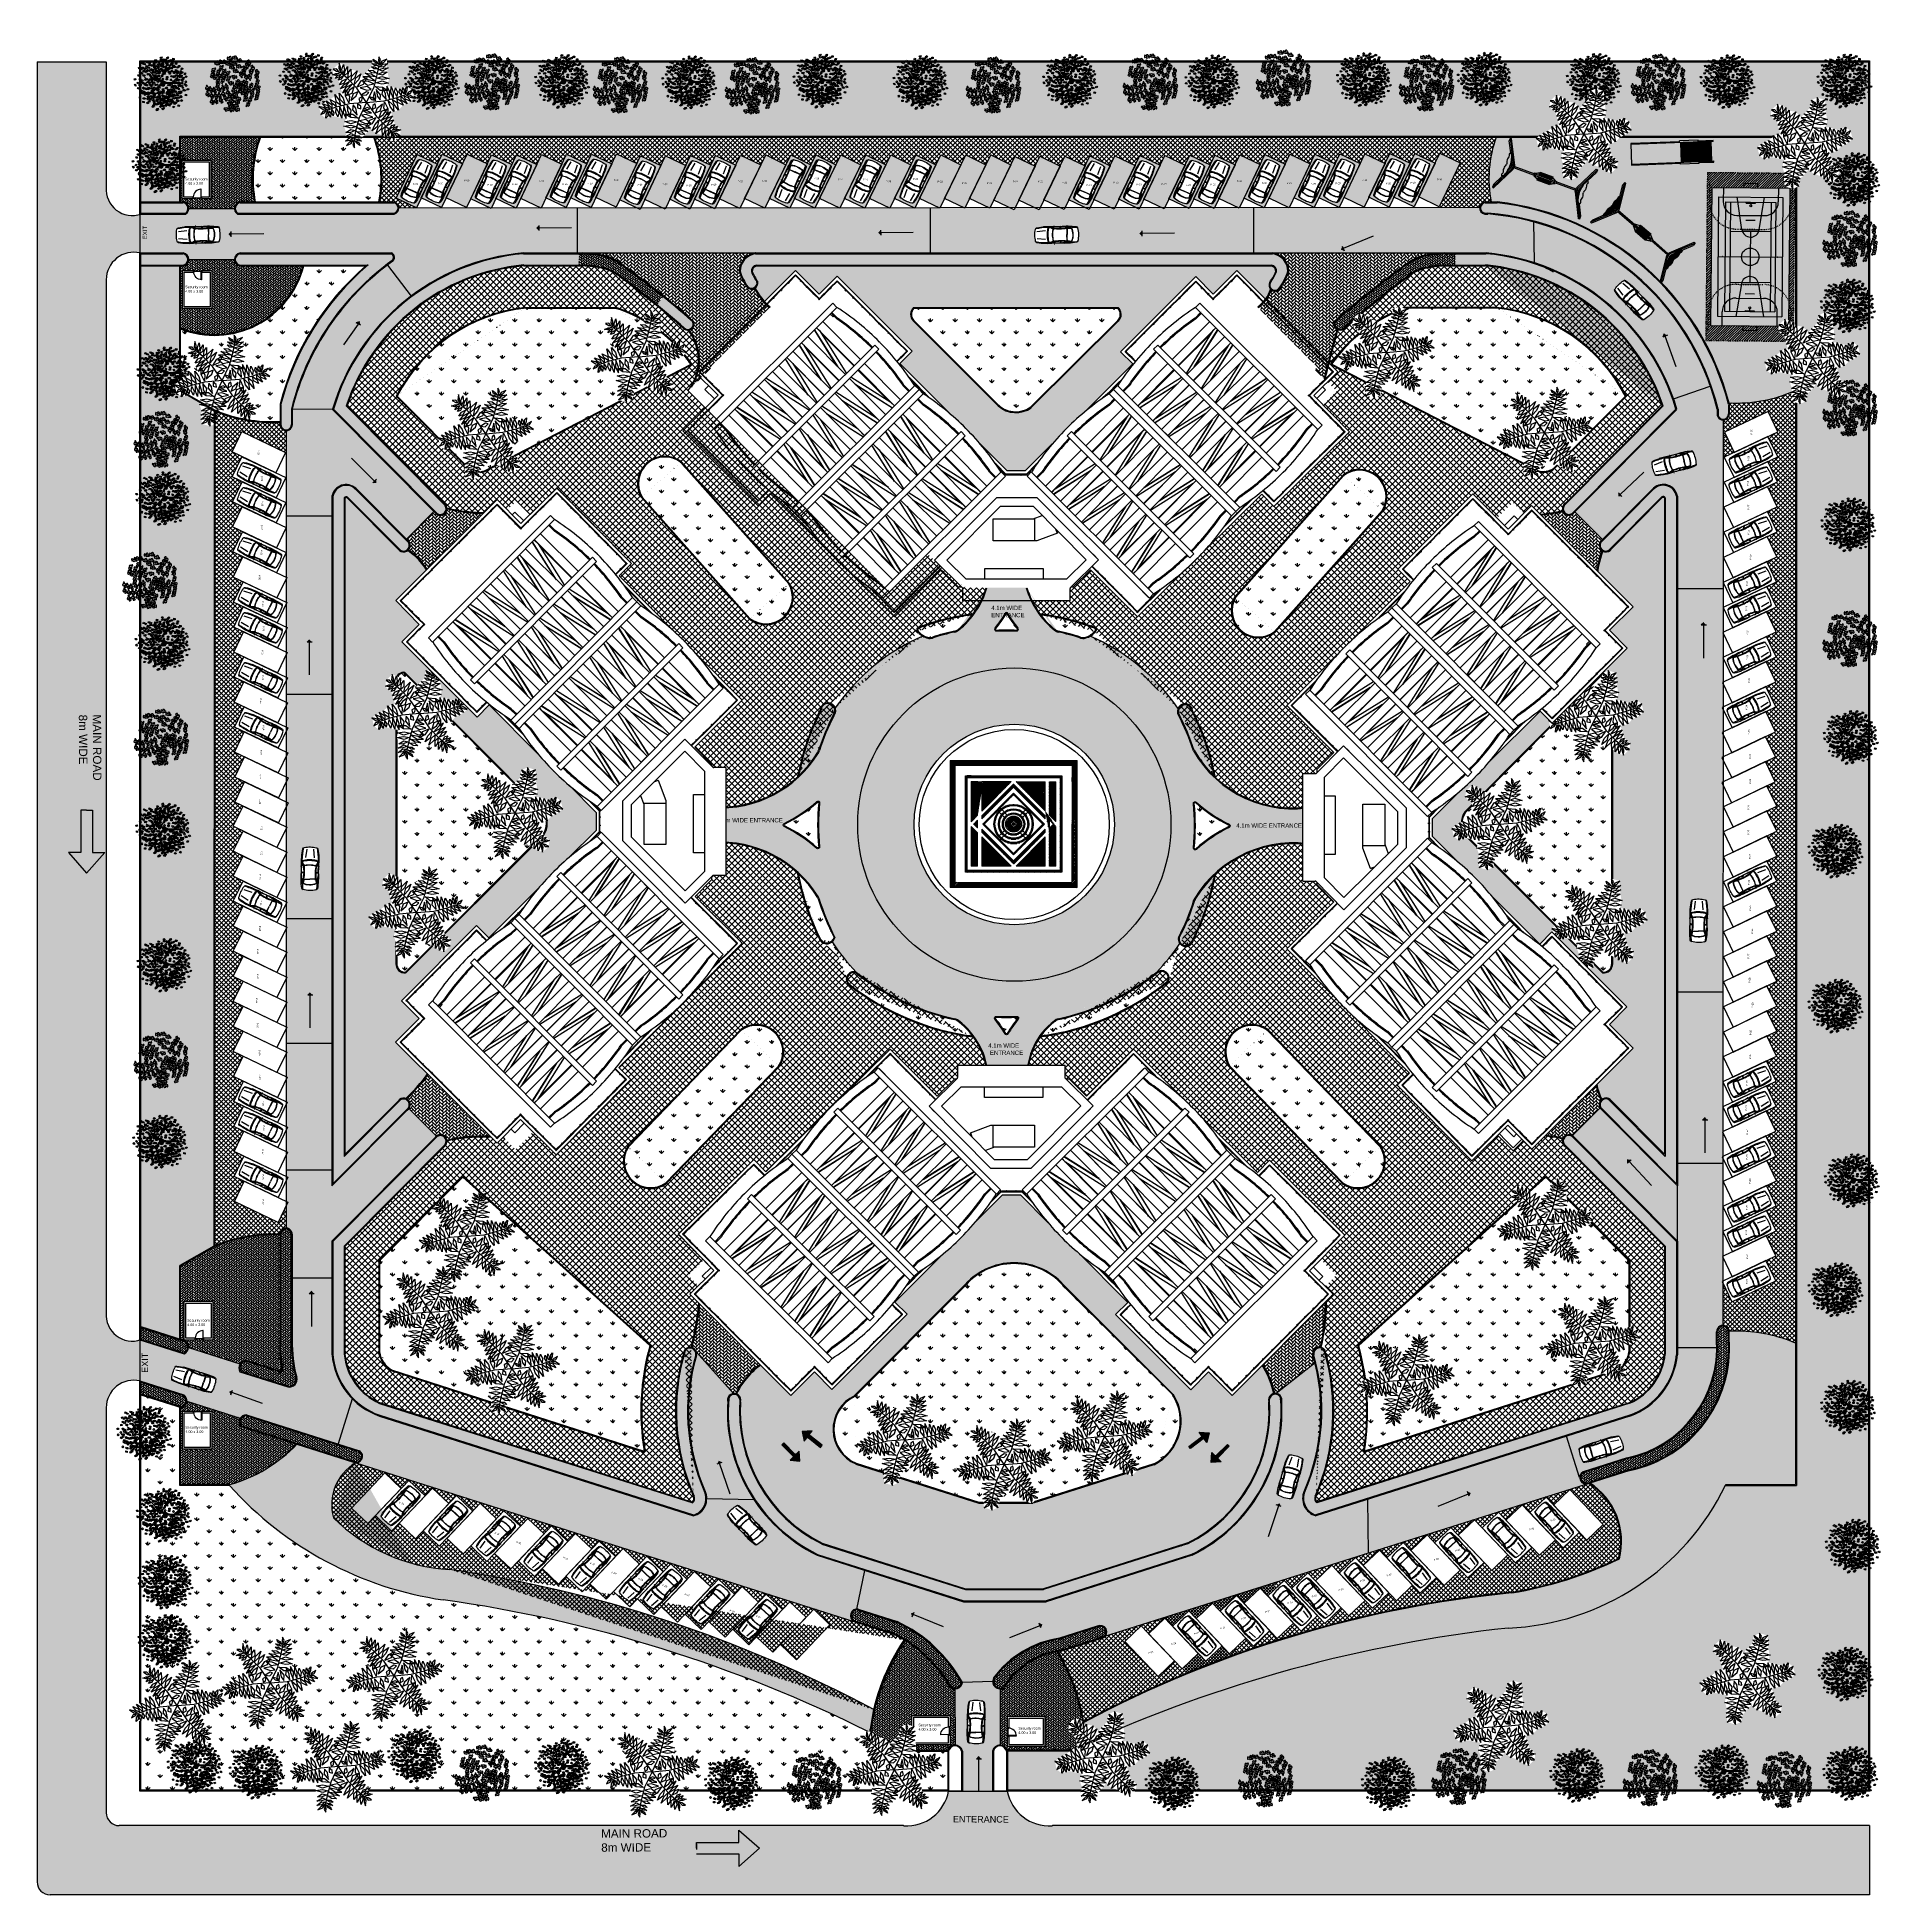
# Model space of a CAD drawing. Header units: inches. Extents: x -162 to 906, y 35 to 488.
# Drawn here: x 356.3 to 570.5, y 272.8 to 487.6 of the extents above; entities that cross this region are included whole.
import ezdxf

# ---------------------------------------------------------------- set-up
doc = ezdxf.new("R2010")
doc.units = ezdxf.units.IN
doc.header["$LTSCALE"] = 0.02
doc.header["$MEASUREMENT"] = 0
doc.set_wipeout_variables(frame=1)
doc.linetypes.add('ACAD_ISO02W100', pattern=[15, 12, -3])
doc.linetypes.add('HIDDEN', pattern=[0.375, 0.25, -0.125])
for name, color, linetype, true_color in [('Car Parking block', 7, 'Continuous', 0xc29100), ('cars', 7, 'Continuous', 0xf7f7f7), ('dim', 7, 'Continuous', 0xb8ff70), ('doors', 7, 'Continuous', 0xff8585), ('fountain', 7, 'Continuous', 0x85a3ff), ('FURN', 7, 'Continuous', 0xff4000), ('green bed', 7, 'Continuous', 0x145200), ('jogging track', 7, 'Continuous', 0x5e5e5e), ('main rooad', 250, 'Continuous', 0x333333), ('parking hatch', 7, 'Continuous', 0x2a554a), ('parking numbers', 7, 'Continuous', 0xa87e00), ('parking pavers', 7, 'Continuous', 0xadadad), ('pavements', 7, 'Continuous', 0x8a8a8a), ('PLANTS', 7, 'Continuous', 0x218500), ('ROADS', 7, 'Continuous', 0x595959), ('text', 7, 'Continuous', 0xd1d1d1), ('TREE', 7, 'Continuous', 0x00fa00), ('walking pavers', 7, 'Continuous', 0xf7f7f7), ('walls', 7, 'Continuous', 0x614d9d)]:
    doc.layers.add(name, color=color, linetype=linetype, true_color=true_color)
doc.layers.add('Directions', color=7, linetype='Continuous')
doc.styles.get("Standard").update_dxf_attribs({"font": 'arial.ttf'})
pattern_1 = [(45, (0, 238.29122), (2e-17, 0.28284271), [0.6, -0.2]), (135, (0.14142, 238.43264), (2e-17, 0.28284271), [0.6, -0.2])]
pattern_2 = [(0, (0, 238.29122), (0.375, 0.21650635), [0.25, -0.5]), (120, (0, 238.29122), (-0.375, 0.21650635), [0.25, -0.5]), (60, (0, 238.29122), (8e-17, 0.4330127), [-0.5, 0.25])]
pattern_3 = [(90, (0, 238.2912), (-1.4142136, 1.4142136), [0.375, -2.453427]), (45, (0, 238.2912), (-1.4142136, 1.4142136), [0.375, -1.625]), (135, (0, 238.2912), (-1.4142136, -1.4142136), [0.375, -1.625])]
pattern_4 = [(0, (0, 238.2912), (0.5625, 0.32475953), [0.375, -0.75]), (120, (0, 238.2912), (-0.5625, 0.32475953), [0.375, -0.75]), (60, (0, 238.2912), (1e-16, 0.64951905), [-0.75, 0.375])]
pattern_5 = [(45, (0, 238.2912), (-0.3535534, 0.3535534), []), (135, (0, 238.2912), (-0.3535534, -0.3535534), [])]
pattern_6 = [(0, (0, 238.29122), (0.25, 0.25), [0.25, -0.25]), (90, (0.25, 238.29122), (-0.25, 0.25), [0.25, -0.25])]
pattern_7 = [(45, (0, 238.2912), (-0.26516504, 0.26516504), []), (135, (0, 238.2912), (-0.26516504, -0.26516504), [])]
pattern_8 = [(45, (0, 238.29122), (3e-17, 0.3959798), [0.84, -0.28]), (135, (0.198, 238.4892), (3e-17, 0.3959798), [0.84, -0.28])]
pattern_9 = [(45, (0, 238.29122), (1e-17, 0.177059538), [0.3756, -0.1252]), (135, (0.08853, 238.37975), (1e-17, 0.177059538), [0.3756, -0.1252])]
pattern_10 = [(0, (450.32829, 384.17106), (0, 0.08350988), []), (90, (450.32829, 384.17106), (-0.12524916, 0.0835099), [0.0835099, -0.0835099])]

# ---------------------------------------------------------------- blocks, each defined once
blk = doc.blocks.new('top view appartment')
blk.add_wipeout([(0.62, 29.31), (2.04, 30.72), (-6.65, 39.4), (-8.72, 37.35), (-11.42, 40.06), (-23.13, 28.35), (-21.51, 26.74), (-21.93, 26.31), (-20.83, 25.22), (-24.48, 21.54), (-15.77, 12.87), (-14.37, 14.29), (-0.03, 0.03), (5.41, 5.46), (7.36, 3.51), (7.71, 3.51), (7.86, 3.31), (7.86, 1.88), (20.29, 1.88), (20.29, 3.37), (20.44, 3.51), (20.66, 3.51), (22.68, 5.5), (28.08, 0.02), (42.47, 14.22), (43.9, 12.78), (52.61, 21.43), (48.81, 25.28), (49.83, 26.28), (49.5, 26.6), (51.27, 28.35), (39.58, 40.08), (36.84, 37.35), (34.82, 39.37), (26.13, 30.68), (27.56, 29.28), (15.1, 16.89), (13.04, 16.89)])
for p, q in [((-11.42, 40.06), (-23.11, 28.32)), ((-12.22, 38.73), (-12.3, 38.65)), ((-12.28, 38.65), (-12.3, 38.65)), ((-12.3, 38.65), (-12.22, 38.58)), ((-11.5, 39.46), (-12.22, 38.73)), ((-12.15, 38.65), (-12.22, 38.73)), ((-12.22, 38.71), (-12.22, 38.73)), ((-12.2, 38.71), (-11.48, 39.43)), ((-12.18, 38.69), (-11.46, 39.41)), ((-12.16, 38.64), (-12.15, 38.65)), ((-11.42, 39.54), (-11.5, 39.46)), ((-11.48, 39.46), (-11.5, 39.46)), ((-11.5, 39.46), (-11.42, 39.38)), ((-8.69, 37.32), (-11.42, 40.06)), ((-11.42, 39.51), (-11.42, 39.54)), ((-11.34, 39.46), (-11.42, 39.54)), ((-11.42, 39.38), (-11.34, 39.46)), ((-11.42, 39.4), (-11.42, 39.38)), ((-11.39, 39.41), (-10.87, 38.89)), ((-11.37, 39.46), (-11.34, 39.46)), ((-11.37, 39.43), (-10.85, 38.91)), ((-10.82, 38.93), (-11.35, 39.46)), ((-10.82, 38.93), (-10.9, 38.86)), ((-10.9, 38.86), (-10.89, 38.85)), ((-10.83, 38.79), (-10.89, 38.85)), ((-10.83, 38.79), (-10.82, 38.78)), ((-10.74, 38.86), (-10.82, 38.93)), ((-10.82, 38.91), (-10.82, 38.93)), ((-10.82, 38.78), (-10.74, 38.86)), ((-10.79, 38.81), (-10.18, 38.2)), ((-10.77, 38.83), (-10.16, 38.22)), ((-10.76, 38.86), (-10.74, 38.86)), ((-10.14, 38.24), (-10.75, 38.85)), ((-6.63, 39.38), (-8.69, 37.32)), ((-6.7, 38.78), (-7.37, 38.12)), ((-7.34, 38.09), (-6.68, 38.76)), ((-7.33, 38.08), (-6.66, 38.74)), ((-6.62, 38.86), (-6.7, 38.79)), ((-6.7, 38.79), (-6.62, 38.71)), ((-6.68, 38.79), (-6.7, 38.79)), ((2.06, 30.7), (-6.63, 39.38)), ((-6.55, 38.79), (-6.62, 38.86)), ((-6.62, 38.84), (-6.62, 38.86)), ((-6.62, 38.71), (-6.55, 38.79)), ((-6.62, 38.73), (-6.62, 38.71)), ((-6.59, 38.74), (-5.66, 37.81)), ((-6.57, 38.79), (-6.55, 38.79)), ((-6.57, 38.76), (-5.64, 37.83)), ((-5.62, 37.85), (-6.55, 38.78)), ((34.85, 39.34), (26.15, 30.65)), ((34.77, 38.74), (33.84, 37.81)), ((33.87, 37.79), (34.8, 38.72)), ((33.89, 37.77), (34.82, 38.7)), ((34.85, 38.82), (34.77, 38.74)), ((34.77, 38.74), (34.85, 38.67)), ((34.79, 38.74), (34.77, 38.74)), ((36.87, 37.32), (34.85, 39.34)), ((34.85, 38.8), (34.85, 38.82)), ((34.93, 38.74), (34.85, 38.82)), ((34.85, 38.67), (34.93, 38.74)), ((34.85, 38.69), (34.85, 38.67)), ((34.89, 38.7), (35.51, 38.07)), ((34.9, 38.72), (35.53, 38.09)), ((34.93, 38.74), (34.91, 38.74)), ((35.55, 38.12), (34.93, 38.74)), ((39.61, 40.05), (36.87, 37.32)), ((38.93, 38.86), (38.32, 38.25)), ((38.34, 38.22), (38.95, 38.83)), ((38.36, 38.2), (38.97, 38.81)), ((39, 38.94), (38.93, 38.86)), ((38.95, 38.86), (38.93, 38.86)), ((38.93, 38.86), (39, 38.78)), ((39.08, 38.86), (39, 38.94)), ((39, 38.91), (39, 38.94)), ((39, 38.78), (39.01, 38.79)), ((39.53, 39.46), (39.01, 38.93)), ((39.07, 38.85), (39.01, 38.79)), ((39.03, 38.91), (39.56, 39.43)), ((39.05, 38.89), (39.57, 39.41)), ((39.07, 38.85), (39.08, 38.86)), ((39.61, 39.54), (39.53, 39.46)), ((39.55, 39.46), (39.53, 39.46)), ((39.53, 39.46), (39.61, 39.38)), ((51.29, 28.33), (39.61, 40.05)), ((39.61, 39.51), (39.61, 39.54)), ((39.68, 39.46), (39.61, 39.54)), ((39.61, 39.38), (39.68, 39.46)), ((39.61, 39.4), (39.61, 39.38)), ((39.64, 39.41), (40.36, 38.69)), ((39.66, 39.46), (39.68, 39.46)), ((39.66, 39.43), (40.38, 38.7)), ((40.4, 38.73), (39.68, 39.45)), ((40.41, 38.73), (40.33, 38.65)), ((40.33, 38.65), (40.34, 38.64)), ((40.49, 38.65), (40.41, 38.73)), ((40.41, 38.71), (40.41, 38.73)), ((40.41, 38.58), (40.49, 38.65)), ((40.46, 38.65), (40.49, 38.65)), ((-14.04, 36.91), (-15.01, 35.93)), ((-14.98, 35.91), (-14.02, 36.88)), ((-14.97, 35.89), (-14, 36.86)), ((-13.96, 36.99), (-14.04, 36.91)), ((-14.04, 36.91), (-13.96, 36.83)), ((-14.02, 36.91), (-14.04, 36.91)), ((-13.15, 37.8), (-13.96, 36.98)), ((-13.96, 36.99), (-13.96, 36.96)), ((-13.88, 36.91), (-13.96, 36.99)), ((-13.96, 36.83), (-13.95, 36.84)), ((-13.9, 36.9), (-13.95, 36.84)), ((-13.94, 36.96), (-13.12, 37.78)), ((-13.92, 36.94), (-13.11, 37.76)), ((-13.9, 36.9), (-13.88, 36.91)), ((-13.07, 37.88), (-13.15, 37.8)), ((-13.13, 37.8), (-13.15, 37.8)), ((-13.15, 37.8), (-13.07, 37.72)), ((-12.3, 38.65), (-13.07, 37.88)), ((-12.99, 37.8), (-13.07, 37.88)), ((-13.07, 37.86), (-13.07, 37.88)), ((-13.07, 37.72), (-13.06, 37.74)), ((-13, 37.79), (-13.06, 37.74)), ((-13.05, 37.86), (-12.28, 38.63)), ((-13.03, 37.84), (-12.26, 38.61)), ((-13, 37.79), (-12.99, 37.8)), ((-12.22, 38.58), (-12.21, 38.59)), ((-12.16, 38.64), (-12.21, 38.59)), ((-10.13, 38.25), (-10.21, 38.17)), ((-10.21, 38.17), (-10.2, 38.16)), ((-10.14, 38.1), (-10.2, 38.16)), ((-10.14, 38.1), (-10.13, 38.09)), ((-10.05, 38.17), (-10.13, 38.25)), ((-10.13, 38.22), (-10.13, 38.25)), ((-10.13, 38.09), (-10.05, 38.17)), ((-10.1, 38.12), (-9.41, 37.43)), ((-10.08, 38.17), (-10.05, 38.17)), ((-10.08, 38.14), (-9.39, 37.45)), ((-9.36, 37.47), (-10.06, 38.17)), ((-9.36, 37.47), (-9.44, 37.4)), ((-9.44, 37.4), (-9.43, 37.39)), ((-9.37, 37.33), (-9.43, 37.39)), ((-9.37, 37.33), (-9.36, 37.32)), ((-9.28, 37.4), (-9.36, 37.47)), ((-9.36, 37.45), (-9.36, 37.47)), ((-9.36, 37.32), (-9.28, 37.4)), ((-9.33, 37.35), (-8.74, 36.77)), ((-9.31, 37.37), (-8.72, 36.78)), ((-9.3, 37.4), (-9.28, 37.4)), ((-8.7, 36.81), (-9.29, 37.39)), ((-8.68, 36.82), (-8.76, 36.75)), ((-8.76, 36.75), (-8.68, 36.67)), ((-8.74, 36.75), (-8.76, 36.75)), ((-8.6, 36.75), (-8.68, 36.82)), ((-8.68, 36.8), (-8.68, 36.82)), ((-8.68, 36.67), (-8.6, 36.75)), ((-8.68, 36.69), (-8.68, 36.67)), ((-8.2, 37.29), (-8.67, 36.82)), ((-8.65, 36.79), (-8.18, 37.26)), ((-8.63, 36.77), (-8.16, 37.24)), ((-8.62, 36.75), (-8.6, 36.75)), ((-8.12, 37.37), (-8.2, 37.29)), ((-8.18, 37.29), (-8.2, 37.29)), ((-8.2, 37.29), (-8.12, 37.21)), ((-7.45, 38.04), (-8.12, 37.36)), ((-8.05, 37.29), (-8.12, 37.37)), ((-8.12, 37.34), (-8.12, 37.37)), ((-8.12, 37.21), (-8.11, 37.22)), ((-8.06, 37.28), (-8.11, 37.22)), ((-8.1, 37.34), (-7.42, 38.02)), ((-8.08, 37.32), (-7.4, 38)), ((-8.06, 37.28), (-8.05, 37.29)), ((-7.37, 38.12), (-7.45, 38.04)), ((-7.43, 38.04), (-7.45, 38.04)), ((-7.45, 38.04), (-7.37, 37.96)), ((-7.29, 38.04), (-7.37, 38.12)), ((-7.37, 38.1), (-7.37, 38.12)), ((-7.37, 37.96), (-7.36, 37.97)), ((-7.3, 38.03), (-7.36, 37.97)), ((-7.3, 38.03), (-7.29, 38.04)), ((-5.62, 37.86), (-5.69, 37.78)), ((-5.69, 37.78), (-5.68, 37.77)), ((-5.63, 37.71), (-5.68, 37.77)), ((-5.63, 37.71), (-5.62, 37.7)), ((-5.54, 37.78), (-5.62, 37.86)), ((-5.62, 37.83), (-5.62, 37.86)), ((-5.62, 37.7), (-5.54, 37.78)), ((-5.58, 37.73), (-4.78, 36.93)), ((-5.56, 37.78), (-5.54, 37.78)), ((-5.56, 37.75), (-4.76, 36.95)), ((-4.74, 36.97), (-5.54, 37.77)), ((-4.74, 36.98), (-4.82, 36.9)), ((-4.82, 36.9), (-4.8, 36.89)), ((-4.75, 36.83), (-4.8, 36.89)), ((-4.75, 36.83), (-4.74, 36.82)), ((-4.66, 36.9), (-4.74, 36.98)), ((-4.74, 36.96), (-4.74, 36.98)), ((-4.74, 36.82), (-4.66, 36.9)), ((-4.7, 36.85), (-3.72, 35.87)), ((-4.69, 36.87), (-3.7, 35.89)), ((-4.68, 36.9), (-4.66, 36.9)), ((-3.68, 35.91), (-4.66, 36.89)), ((32.89, 36.86), (31.9, 35.87)), ((31.93, 35.85), (32.91, 36.83)), ((31.94, 35.83), (32.93, 36.81)), ((32.96, 36.94), (32.88, 36.86)), ((32.91, 36.86), (32.88, 36.86)), ((32.88, 36.86), (32.96, 36.78)), ((33.76, 37.74), (32.96, 36.93)), ((33.04, 36.86), (32.96, 36.94)), ((32.96, 36.91), (32.96, 36.94)), ((32.96, 36.78), (32.97, 36.79)), ((33.03, 36.85), (32.97, 36.79)), ((32.99, 36.91), (33.79, 37.71)), ((33.01, 36.89), (33.81, 37.69)), ((33.03, 36.85), (33.04, 36.86)), ((33.84, 37.81), (33.76, 37.74)), ((33.76, 37.74), (33.77, 37.73)), ((33.83, 37.67), (33.77, 37.73)), ((33.83, 37.67), (33.84, 37.66)), ((33.84, 37.81), (33.84, 37.79)), ((33.92, 37.74), (33.84, 37.81)), ((33.84, 37.66), (33.92, 37.74)), ((33.9, 37.74), (33.92, 37.74)), ((35.55, 38.12), (35.48, 38.04)), ((35.48, 38.04), (35.49, 38.03)), ((35.54, 37.97), (35.49, 38.03)), ((35.54, 37.97), (35.55, 37.96)), ((35.63, 38.04), (35.55, 38.12)), ((35.55, 38.1), (35.55, 38.12)), ((35.55, 37.96), (35.63, 38.04)), ((35.59, 38), (36.26, 37.32)), ((35.61, 38.04), (35.63, 38.04)), ((35.61, 38.01), (36.28, 37.34)), ((36.3, 37.36), (35.63, 38.04)), ((36.31, 37.37), (36.23, 37.29)), ((36.23, 37.29), (36.24, 37.28)), ((36.3, 37.22), (36.24, 37.28)), ((36.3, 37.22), (36.31, 37.21)), ((36.39, 37.29), (36.31, 37.37)), ((36.31, 37.34), (36.31, 37.37)), ((36.31, 37.21), (36.39, 37.29)), ((36.34, 37.24), (36.81, 36.77)), ((36.36, 37.29), (36.39, 37.29)), ((36.36, 37.26), (36.83, 36.79)), ((36.85, 36.81), (36.38, 37.28)), ((36.86, 36.82), (36.79, 36.75)), ((36.79, 36.75), (36.86, 36.67)), ((36.81, 36.75), (36.79, 36.75)), ((36.94, 36.75), (36.86, 36.82)), ((36.86, 36.8), (36.86, 36.82)), ((36.86, 36.67), (36.94, 36.75)), ((36.86, 36.67), (36.86, 36.69)), ((37.46, 37.4), (36.88, 36.81)), ((36.9, 36.79), (37.49, 37.37)), ((36.92, 36.77), (37.51, 37.36)), ((36.92, 36.75), (36.94, 36.75)), ((37.54, 37.48), (37.46, 37.4)), ((37.48, 37.4), (37.46, 37.4)), ((37.46, 37.4), (37.54, 37.32)), ((38.24, 38.17), (37.54, 37.48)), ((37.62, 37.4), (37.54, 37.48)), ((37.54, 37.46), (37.54, 37.48)), ((37.54, 37.32), (37.55, 37.33)), ((37.61, 37.39), (37.55, 37.33)), ((37.57, 37.45), (38.26, 38.14)), ((37.59, 37.43), (38.28, 38.13)), ((37.61, 37.39), (37.62, 37.4)), ((38.31, 38.25), (38.24, 38.17)), ((38.26, 38.17), (38.24, 38.17)), ((38.24, 38.17), (38.31, 38.09)), ((38.39, 38.17), (38.31, 38.25)), ((38.31, 38.23), (38.31, 38.25)), ((38.31, 38.09), (38.32, 38.1)), ((38.38, 38.16), (38.32, 38.1)), ((38.38, 38.16), (38.39, 38.17)), ((40.4, 38.59), (40.34, 38.64)), ((40.4, 38.59), (40.41, 38.58)), ((40.44, 38.61), (41.21, 37.84)), ((40.46, 38.63), (41.23, 37.85)), ((41.25, 37.88), (40.48, 38.65)), ((41.25, 37.88), (41.18, 37.8)), ((41.18, 37.8), (41.19, 37.79)), ((41.24, 37.74), (41.19, 37.79)), ((41.24, 37.74), (41.25, 37.72)), ((41.33, 37.8), (41.25, 37.88)), ((41.25, 37.86), (41.25, 37.88)), ((41.25, 37.72), (41.33, 37.8)), ((41.29, 37.76), (42.1, 36.94)), ((41.31, 37.8), (41.33, 37.8)), ((41.31, 37.78), (42.12, 36.96)), ((42.14, 36.98), (41.33, 37.8)), ((42.15, 36.99), (42.07, 36.91)), ((42.07, 36.91), (42.08, 36.9)), ((42.14, 36.84), (42.08, 36.9)), ((42.14, 36.84), (42.15, 36.83)), ((42.22, 36.91), (42.15, 36.99)), ((42.15, 36.96), (42.15, 36.99)), ((42.15, 36.83), (42.22, 36.91)), ((42.18, 36.86), (43.15, 35.89)), ((42.2, 36.91), (42.22, 36.91)), ((42.2, 36.88), (43.17, 35.91)), ((43.19, 35.93), (42.22, 36.9)), ((-7.12, 36.26), (-21.27, 22.16)), ((-7.24, 35.19), (-20.79, 21.68)), ((-16.18, 34.76), (-17.14, 33.8)), ((-17.11, 33.77), (-16.15, 34.73)), ((-17.1, 33.75), (-16.14, 34.72)), ((-16.1, 34.84), (-16.18, 34.76)), ((-16.16, 34.76), (-16.18, 34.76)), ((-16.18, 34.76), (-16.1, 34.68)), ((-15.09, 35.85), (-16.1, 34.84)), ((-16.02, 34.76), (-16.1, 34.84)), ((-16.1, 34.82), (-16.1, 34.84)), ((-16.1, 34.68), (-16.09, 34.69)), ((-16.03, 34.75), (-16.09, 34.69)), ((-16.08, 34.81), (-15.06, 35.83)), ((-16.06, 34.8), (-15.04, 35.81)), ((-16.03, 34.75), (-16.02, 34.76)), ((-15.01, 35.93), (-15.09, 35.86)), ((-15.07, 35.86), (-15.09, 35.86)), ((-15.09, 35.86), (-15.01, 35.78)), ((-14.93, 35.86), (-15.01, 35.93)), ((-15.01, 35.91), (-15.01, 35.93)), ((-15.01, 35.78), (-15, 35.79)), ((-14.94, 35.85), (-15, 35.79)), ((-14.94, 35.85), (-14.93, 35.86)), ((-7.42, 35), (-7.08, 34.67)), ((-7.32, 35.11), (-6.66, 34.45)), ((-7.3, 35.26), (-7.3, 35.26)), ((-6.65, 35.78), (-7.24, 35.19)), ((-7.24, 35.19), (-6.58, 34.53)), ((-6.65, 35.78), (-7.12, 36.26)), ((-7.08, 34.67), (-6.98, 34.77)), ((-6.66, 34.45), (-6.58, 34.53)), ((-3.68, 35.92), (-3.75, 35.84)), ((-3.75, 35.84), (-3.74, 35.83)), ((-3.69, 35.77), (-3.74, 35.83)), ((-3.69, 35.77), (-3.68, 35.76)), ((-3.6, 35.84), (-3.68, 35.92)), ((-3.68, 35.89), (-3.68, 35.92)), ((-3.68, 35.76), (-3.6, 35.84)), ((-3.64, 35.79), (-2.84, 34.99)), ((-3.63, 35.81), (-2.82, 35.01)), ((-3.62, 35.84), (-3.6, 35.84)), ((-2.8, 35.03), (-3.6, 35.83)), ((-2.8, 35.04), (-2.88, 34.96)), ((-2.88, 34.96), (-2.87, 34.95)), ((-2.81, 34.89), (-2.87, 34.95)), ((-2.81, 34.89), (-2.8, 34.88)), ((-2.72, 34.96), (-2.8, 35.04)), ((-2.8, 35.02), (-2.8, 35.04)), ((-2.8, 34.88), (-2.72, 34.96)), ((-2.76, 34.92), (-1.78, 33.93)), ((-2.75, 34.93), (-1.76, 33.95)), ((-2.74, 34.96), (-2.72, 34.96)), ((-1.74, 33.97), (-2.72, 34.96)), ((30.94, 34.92), (29.96, 33.94)), ((29.99, 33.91), (30.97, 34.89)), ((30, 33.89), (30.99, 34.88)), ((31.02, 35), (30.94, 34.92)), ((30.96, 34.92), (30.94, 34.92)), ((30.94, 34.92), (31.02, 34.84)), ((31.82, 35.8), (31.02, 35)), ((31.1, 34.92), (31.02, 35)), ((31.02, 34.98), (31.02, 35)), ((31.02, 34.84), (31.03, 34.85)), ((31.09, 34.91), (31.03, 34.85)), ((31.05, 34.97), (31.85, 35.77)), ((31.07, 34.95), (31.87, 35.75)), ((31.09, 34.91), (31.1, 34.92)), ((31.9, 35.88), (31.82, 35.8)), ((31.84, 35.8), (31.82, 35.8)), ((31.82, 35.8), (31.9, 35.72)), ((31.98, 35.8), (31.9, 35.88)), ((31.9, 35.86), (31.9, 35.88)), ((31.9, 35.72), (31.91, 35.73)), ((31.97, 35.79), (31.91, 35.73)), ((31.97, 35.79), (31.98, 35.8)), ((35.42, 35.19), (34.77, 34.53)), ((34.85, 34.45), (34.77, 34.53)), ((34.83, 35.78), (35.31, 36.26)), ((34.83, 35.78), (35.42, 35.19)), ((35.51, 35.11), (34.85, 34.45)), ((35.31, 36.26), (49.46, 22.16)), ((35.42, 35.19), (48.98, 21.68)), ((35.49, 35.26), (35.49, 35.26)), ((43.19, 35.93), (43.12, 35.86)), ((43.12, 35.86), (43.13, 35.85)), ((43.18, 35.79), (43.13, 35.85)), ((43.18, 35.79), (43.19, 35.78)), ((43.27, 35.86), (43.19, 35.93)), ((43.19, 35.91), (43.19, 35.93)), ((43.19, 35.78), (43.27, 35.86)), ((43.23, 35.81), (44.24, 34.79)), ((43.24, 35.83), (44.26, 34.81)), ((43.25, 35.86), (43.27, 35.86)), ((44.28, 34.84), (43.27, 35.85)), ((44.29, 34.84), (44.21, 34.76)), ((44.21, 34.76), (44.22, 34.75)), ((44.27, 34.69), (44.22, 34.75)), ((44.27, 34.69), (44.29, 34.68)), ((44.36, 34.76), (44.29, 34.84)), ((44.29, 34.82), (44.29, 34.84)), ((44.29, 34.68), (44.36, 34.76)), ((44.32, 34.72), (45.28, 33.75)), ((44.34, 34.76), (44.36, 34.76)), ((44.34, 34.73), (45.3, 33.77)), ((45.32, 33.8), (44.36, 34.76)), ((-18.17, 32.75), (-18.98, 31.94)), ((-18.96, 31.92), (-18.15, 32.73)), ((-18.94, 31.9), (-18.13, 32.71)), ((-18.1, 32.83), (-18.17, 32.76)), ((-18.15, 32.76), (-18.17, 32.76)), ((-18.17, 32.76), (-18.1, 32.68)), ((-18.02, 32.76), (-18.1, 32.83)), ((-18.1, 32.81), (-18.1, 32.83)), ((-18.1, 32.68), (-18.08, 32.69)), ((-17.21, 33.72), (-18.09, 32.83)), ((-18.03, 32.75), (-18.08, 32.69)), ((-18.07, 32.81), (-17.19, 33.69)), ((-18.05, 32.79), (-17.17, 33.68)), ((-18.03, 32.75), (-18.02, 32.76)), ((-17.14, 33.8), (-17.22, 33.72)), ((-17.19, 33.72), (-17.22, 33.72)), ((-17.22, 33.72), (-17.14, 33.64)), ((-17.06, 33.72), (-17.14, 33.8)), ((-17.14, 33.78), (-17.14, 33.8)), ((-17.14, 33.64), (-17.13, 33.65)), ((-17.07, 33.71), (-17.13, 33.65)), ((-17.07, 33.71), (-17.06, 33.72)), ((-10.02, 32.42), (-5.66, 28.04)), ((-6.64, 29.03), (-9.25, 33.18)), ((-6.5, 28.89), (-9.22, 33.21)), ((-4.63, 29.06), (-9, 33.43)), ((-8.66, 33.09), (-9, 33.43)), ((-8.66, 33.09), (-5.55, 28.14)), ((-8.51, 32.84), (-4.69, 29.01)), ((-8.28, 34.15), (-3.92, 29.77)), ((-1.74, 33.98), (-1.82, 33.9)), ((-1.82, 33.9), (-1.8, 33.89)), ((-1.75, 33.83), (-1.8, 33.89)), ((-1.75, 33.83), (-1.74, 33.82)), ((-1.66, 33.9), (-1.74, 33.98)), ((-1.74, 33.96), (-1.74, 33.98)), ((-1.74, 33.82), (-1.66, 33.9)), ((-1.7, 33.85), (-0.72, 32.87)), ((-1.69, 33.87), (-0.7, 32.89)), ((-1.68, 33.9), (-1.66, 33.9)), ((-0.68, 32.91), (-1.66, 33.9)), ((-0.68, 32.92), (-0.75, 32.84)), ((-0.75, 32.84), (-0.74, 32.83)), ((-0.69, 32.77), (-0.74, 32.83)), ((-0.69, 32.77), (-0.68, 32.76)), ((-0.6, 32.84), (-0.68, 32.92)), ((-0.68, 32.89), (-0.68, 32.92)), ((-0.68, 32.76), (-0.6, 32.84)), ((-0.64, 32.79), (0.34, 31.81)), ((-0.63, 32.81), (0.36, 31.83)), ((-0.62, 32.84), (-0.6, 32.84)), ((0.38, 31.85), (-0.6, 32.84)), ((28.82, 32.8), (27.84, 31.82)), ((27.86, 31.79), (28.85, 32.78)), ((27.88, 31.78), (28.86, 32.76)), ((28.9, 32.88), (28.82, 32.8)), ((28.84, 32.8), (28.82, 32.8)), ((28.82, 32.8), (28.9, 32.72)), ((29.88, 33.86), (28.9, 32.88)), ((28.98, 32.8), (28.9, 32.88)), ((28.9, 32.86), (28.9, 32.88)), ((28.9, 32.72), (28.91, 32.73)), ((28.96, 32.79), (28.91, 32.73)), ((28.92, 32.85), (29.91, 33.83)), ((28.94, 32.84), (29.93, 33.82)), ((28.96, 32.79), (28.98, 32.8)), ((29.96, 33.94), (29.88, 33.86)), ((29.9, 33.86), (29.88, 33.86)), ((29.88, 33.86), (29.96, 33.78)), ((30.04, 33.86), (29.96, 33.94)), ((29.96, 33.92), (29.96, 33.94)), ((29.96, 33.78), (29.97, 33.79)), ((30.03, 33.85), (29.97, 33.79)), ((30.03, 33.85), (30.04, 33.86)), ((36.47, 34.15), (32.11, 29.77)), ((32.82, 29.06), (37.18, 33.43)), ((36.7, 32.84), (32.88, 29.01)), ((36.85, 33.09), (33.74, 28.14)), ((38.21, 32.42), (33.84, 28.04)), ((34.69, 28.89), (37.41, 33.21)), ((34.83, 29.03), (37.44, 33.18)), ((36.85, 33.09), (37.19, 33.43)), ((45.32, 33.8), (45.24, 33.72)), ((45.24, 33.72), (45.25, 33.71)), ((45.31, 33.65), (45.25, 33.71)), ((45.31, 33.65), (45.32, 33.64)), ((45.4, 33.72), (45.32, 33.8)), ((45.32, 33.78), (45.32, 33.8)), ((45.32, 33.64), (45.4, 33.72)), ((45.36, 33.68), (46.24, 32.79)), ((45.37, 33.69), (46.25, 32.81)), ((45.38, 33.72), (45.4, 33.72)), ((46.28, 32.83), (45.4, 33.72)), ((46.28, 32.83), (46.2, 32.76)), ((46.2, 32.76), (46.21, 32.75)), ((46.27, 32.69), (46.21, 32.75)), ((46.27, 32.69), (46.28, 32.68)), ((46.36, 32.76), (46.28, 32.83)), ((46.28, 32.81), (46.28, 32.83)), ((46.28, 32.68), (46.36, 32.76)), ((46.31, 32.71), (47.12, 31.9)), ((46.33, 32.73), (47.14, 31.92)), ((46.34, 32.76), (46.36, 32.76)), ((47.17, 31.94), (46.36, 32.76)), ((-20.82, 30.1), (-20.9, 30.02)), ((-19.95, 30.97), (-20.82, 30.1)), ((-20.74, 30.02), (-20.82, 30.1)), ((-20.82, 30.08), (-20.82, 30.1)), ((-20.8, 30.07), (-19.92, 30.95)), ((-20.78, 30.06), (-19.91, 30.93)), ((-19.87, 31.05), (-19.95, 30.97)), ((-19.93, 30.97), (-19.95, 30.97)), ((-19.95, 30.97), (-19.87, 30.9)), ((-19.06, 31.86), (-19.87, 31.05)), ((-19.79, 30.97), (-19.87, 31.05)), ((-19.87, 31.03), (-19.87, 31.05)), ((-19.87, 30.9), (-19.86, 30.91)), ((-19.8, 30.96), (-19.86, 30.91)), ((-19.85, 31.03), (-19.04, 31.84)), ((-19.83, 31.01), (-19.02, 31.82)), ((-19.8, 30.96), (-19.79, 30.97)), ((-18.98, 31.94), (-19.06, 31.87)), ((-19.04, 31.87), (-19.06, 31.87)), ((-19.06, 31.87), (-18.98, 31.79)), ((-18.91, 31.87), (-18.98, 31.94)), ((-18.98, 31.92), (-18.98, 31.94)), ((-18.98, 31.79), (-18.97, 31.8)), ((-18.92, 31.86), (-18.97, 31.8)), ((-18.92, 31.86), (-18.91, 31.87)), ((-2.27, 31.41), (-16.43, 17.3)), ((-1.79, 30.93), (-15.95, 16.82)), ((-11.73, 30.71), (-7.37, 26.33)), ((-8.5, 27.46), (-10.99, 31.44)), ((-8.41, 27.38), (-10.98, 31.46)), ((-6.37, 27.32), (-10.74, 31.7)), ((-10.47, 31.42), (-10.74, 31.69)), ((-10.47, 31.42), (-7.31, 26.39)), ((-10.37, 31.27), (-6.41, 27.29)), ((-1.79, 30.93), (-2.27, 31.41)), ((-1.68, 31.74), (-1.71, 31.78)), ((0.38, 31.86), (0.31, 31.78)), ((0.31, 31.78), (0.32, 31.77)), ((0.37, 31.71), (0.32, 31.77)), ((0.34, 29.51), (1.54, 30.7)), ((0.37, 31.71), (0.38, 31.7)), ((0.46, 31.78), (0.38, 31.86)), ((0.38, 31.83), (0.38, 31.86)), ((0.38, 31.7), (0.46, 31.78)), ((0.42, 31.73), (1.4, 30.75)), ((0.44, 31.78), (0.46, 31.78)), ((0.44, 31.75), (1.42, 30.76)), ((1.54, 30.7), (0.46, 31.77)), ((0.64, 29.29), (2.06, 30.7)), ((0.72, 30.04), (0.74, 30.07)), ((0.75, 30.08), (0.74, 30.07)), ((0.79, 30.05), (0.75, 30.08)), ((1.53, 30.7), (0.79, 29.96)), ((1.41, 30.67), (0.79, 30.05)), ((1.43, 30.65), (0.81, 30.03)), ((1.38, 30.72), (1.37, 30.71)), ((1.37, 30.71), (1.44, 30.63)), ((1.38, 30.72), (1.43, 30.77)), ((1.44, 30.79), (1.43, 30.77)), ((1.52, 30.71), (1.44, 30.79)), ((1.44, 30.63), (1.52, 30.71)), ((1.44, 30.65), (1.44, 30.63)), ((1.5, 30.71), (1.52, 30.71)), ((26.15, 30.65), (27.58, 29.26)), ((26.7, 30.68), (26.68, 30.66)), ((27.86, 29.51), (26.68, 30.66)), ((26.68, 30.66), (27.85, 29.51)), ((26.77, 30.76), (26.7, 30.68)), ((26.7, 30.68), (26.77, 30.6)), ((26.72, 30.68), (26.7, 30.68)), ((26.85, 30.68), (26.77, 30.76)), ((26.77, 30.74), (26.77, 30.76)), ((26.77, 30.6), (26.85, 30.68)), ((26.77, 30.63), (26.77, 30.6)), ((27.76, 31.74), (26.78, 30.76)), ((26.8, 30.73), (27.78, 31.72)), ((27.39, 30.04), (26.8, 30.63)), ((26.82, 30.72), (27.8, 31.7)), ((27.41, 30.06), (26.82, 30.65)), ((26.83, 30.68), (26.85, 30.68)), ((27.44, 30.09), (27.36, 30.01)), ((27.45, 30.08), (27.44, 30.09)), ((27.45, 30.08), (27.51, 30.02)), ((27.84, 31.82), (27.76, 31.74)), ((27.78, 31.74), (27.76, 31.74)), ((27.76, 31.74), (27.84, 31.66)), ((27.91, 31.74), (27.84, 31.82)), ((27.84, 31.8), (27.84, 31.82)), ((27.84, 31.66), (27.85, 31.67)), ((27.9, 31.73), (27.85, 31.67)), ((27.9, 31.73), (27.91, 31.74)), ((29.86, 31.74), (29.9, 31.78)), ((29.98, 30.93), (30.46, 31.41)), ((29.98, 30.93), (44.14, 16.82)), ((30.46, 31.41), (44.62, 17.3)), ((34.56, 27.32), (38.92, 31.7)), ((38.56, 31.27), (34.6, 27.29)), ((38.66, 31.42), (35.5, 26.39)), ((39.92, 30.71), (35.56, 26.33)), ((36.6, 27.38), (39.16, 31.46)), ((36.68, 27.46), (39.18, 31.44)), ((38.66, 31.42), (38.93, 31.69)), ((47.17, 31.94), (47.09, 31.87)), ((47.09, 31.87), (47.1, 31.86)), ((47.16, 31.8), (47.1, 31.86)), ((47.16, 31.8), (47.17, 31.79)), ((47.24, 31.87), (47.17, 31.94)), ((47.17, 31.92), (47.17, 31.94)), ((47.17, 31.79), (47.24, 31.87)), ((47.2, 31.82), (48.01, 31.01)), ((47.22, 31.87), (47.24, 31.87)), ((47.22, 31.84), (48.03, 31.03)), ((48.05, 31.05), (47.24, 31.87)), ((48.06, 31.05), (47.98, 30.97)), ((47.98, 30.97), (47.99, 30.96)), ((48.05, 30.91), (47.99, 30.96)), ((48.05, 30.91), (48.06, 30.9)), ((48.13, 30.97), (48.06, 31.05)), ((48.06, 31.03), (48.06, 31.05)), ((48.06, 30.9), (48.13, 30.97)), ((48.09, 30.93), (48.96, 30.06)), ((48.11, 30.97), (48.13, 30.97)), ((48.11, 30.95), (48.98, 30.07)), ((49, 30.1), (48.13, 30.97)), ((49.01, 30.1), (48.93, 30.02)), ((49.08, 30.02), (49.01, 30.1)), ((49.01, 30.08), (49.01, 30.1)), ((-23.11, 28.32), (-20.38, 25.62)), ((-22.5, 28.41), (-22.58, 28.34)), ((-22.58, 28.34), (-22.5, 28.26)), ((-22.56, 28.34), (-22.58, 28.34)), ((-19.86, 25.63), (-22.58, 28.33)), ((-22.58, 28.33), (-22.58, 28.32)), ((-22.58, 28.32), (-19.86, 25.63)), ((-21.87, 29.05), (-22.5, 28.41)), ((-22.42, 28.34), (-22.5, 28.41)), ((-22.5, 28.39), (-22.5, 28.41)), ((-22.5, 28.26), (-22.42, 28.34)), ((-22.5, 28.28), (-22.5, 28.26)), ((-22.48, 28.39), (-21.84, 29.02)), ((-21.84, 27.66), (-22.47, 28.29)), ((-22.46, 28.37), (-21.83, 29.01)), ((-21.83, 27.68), (-22.46, 28.3)), ((-22.44, 28.34), (-22.42, 28.34)), ((-21.79, 29.13), (-21.87, 29.05)), ((-21.85, 29.05), (-21.87, 29.05)), ((-21.87, 29.05), (-21.79, 28.97)), ((-20.9, 30.02), (-21.79, 29.12)), ((-21.71, 29.05), (-21.79, 29.13)), ((-21.79, 29.11), (-21.79, 29.13)), ((-21.79, 28.97), (-21.78, 28.98)), ((-21.72, 29.04), (-21.78, 28.98)), ((-21.77, 29.1), (-20.87, 30)), ((-21.75, 29.08), (-20.86, 29.98)), ((-21.72, 29.04), (-21.71, 29.05)), ((-20.88, 30.02), (-20.9, 30.02)), ((-20.9, 30.02), (-20.82, 29.94)), ((-20.82, 29.94), (-20.81, 29.95)), ((-20.75, 30.01), (-20.81, 29.95)), ((-20.75, 30.01), (-20.74, 30.02)), ((-9.73, 23.98), (-14.09, 28.36)), ((-13.37, 29.08), (-9.01, 24.7)), ((-9.99, 25.68), (-12.6, 29.85)), ((-9.95, 25.65), (-12.59, 29.85)), ((-8.09, 25.61), (-12.45, 29.99)), ((-11.75, 29.29), (-12.45, 29.99)), ((-11.75, 29.29), (-8.93, 24.78)), ((-11.73, 29.24), (-8.1, 25.61)), ((-5.62, 28.07), (-5.66, 28.05)), ((-5.65, 28.04), (-5.66, 28.04)), ((-4.21, 28.53), (-0.64, 24.94)), ((0.02, 24.39), (-4.16, 28.58)), ((-3.44, 29.29), (0.73, 25.11)), ((0.71, 29.97), (0.3, 29.55)), ((0.73, 29.95), (0.31, 29.54)), ((0.75, 29.93), (0.34, 29.51)), ((6.54, 23.38), (0.64, 29.29)), ((0.69, 30.01), (0.68, 30)), ((0.68, 30), (0.75, 29.92)), ((0.69, 30.01), (0.71, 30.04)), ((0.75, 29.92), (0.83, 30)), ((0.75, 29.95), (0.75, 29.92)), ((0.83, 30), (0.8, 30.04)), ((0.81, 30), (0.83, 30)), ((27.58, 29.26), (21.87, 23.57)), ((27.36, 30.01), (27.44, 29.94)), ((27.38, 30.01), (27.36, 30.01)), ((27.44, 29.94), (27.52, 30.01)), ((27.44, 29.96), (27.44, 29.94)), ((31.63, 29.29), (27.46, 25.11)), ((27.88, 29.55), (27.47, 29.96)), ((27.9, 29.56), (27.49, 29.98)), ((27.52, 30.01), (27.51, 30.02)), ((28.17, 24.39), (32.34, 28.58)), ((32.4, 28.53), (28.82, 24.94)), ((33.81, 28.07), (33.85, 28.05)), ((33.84, 28.04), (33.85, 28.04)), ((36.28, 25.61), (40.64, 29.99)), ((39.91, 29.24), (36.29, 25.61)), ((39.94, 29.29), (37.11, 24.78)), ((41.56, 29.08), (37.19, 24.7)), ((37.91, 23.98), (42.28, 28.36)), ((38.14, 25.65), (40.78, 29.85)), ((38.17, 25.68), (40.78, 29.85)), ((39.94, 29.29), (40.64, 29.99)), ((48.01, 25.6), (50.77, 28.33)), ((50.69, 28.26), (48.01, 25.6)), ((48.52, 25.58), (51.29, 28.33)), ((48.93, 30.02), (48.94, 30.01)), ((48.99, 29.95), (48.94, 30.01)), ((48.99, 29.95), (49.01, 29.94)), ((49.01, 29.94), (49.08, 30.02)), ((49.04, 29.98), (49.93, 29.08)), ((49.06, 30.02), (49.08, 30.02)), ((49.06, 29.99), (49.95, 29.1)), ((49.97, 29.13), (49.08, 30.02)), ((49.97, 29.13), (49.9, 29.05)), ((49.9, 29.05), (49.91, 29.04)), ((49.96, 28.98), (49.91, 29.04)), ((49.96, 28.98), (49.97, 28.97)), ((50.05, 29.05), (49.97, 29.13)), ((49.97, 29.11), (49.97, 29.13)), ((49.97, 28.97), (50.05, 29.05)), ((50.01, 29), (50.64, 28.37)), ((50.64, 28.3), (50.01, 27.68)), ((50.03, 29.05), (50.05, 29.05)), ((50.03, 29.02), (50.66, 28.39)), ((50.66, 28.28), (50.03, 27.66)), ((50.69, 28.41), (50.05, 29.05)), ((50.69, 28.41), (50.61, 28.33)), ((50.61, 28.33), (50.69, 28.26)), ((50.63, 28.33), (50.61, 28.33)), ((50.76, 28.33), (50.69, 28.41)), ((50.69, 28.39), (50.69, 28.41)), ((50.69, 28.26), (50.76, 28.33)), ((50.69, 28.28), (50.69, 28.26)), ((50.74, 28.33), (50.76, 28.33)), ((50.77, 28.33), (50.76, 28.33)), ((-21.91, 26.29), (-21.49, 26.71)), ((-20.8, 25.19), (-21.91, 26.29)), ((-21.79, 27.71), (-21.87, 27.63)), ((-21.87, 27.63), (-21.79, 27.55)), ((-21.85, 27.63), (-21.87, 27.63)), ((-21.78, 27.7), (-21.79, 27.71)), ((-21.79, 27.55), (-21.71, 27.63)), ((-21.79, 27.58), (-21.79, 27.55)), ((-21.78, 27.7), (-21.72, 27.64)), ((-21.1, 26.92), (-21.77, 27.58)), ((-21.08, 26.94), (-21.75, 27.6)), ((-21.71, 27.63), (-21.72, 27.64)), ((-21.22, 26.98), (-21.22, 26.98)), ((-21.05, 26.97), (-21.12, 26.9)), ((-21.1, 26.9), (-21.12, 26.9)), ((-21.12, 26.9), (-21.05, 26.82)), ((-21.04, 26.96), (-21.05, 26.97)), ((-21.05, 26.82), (-20.97, 26.9)), ((-21.05, 26.84), (-21.05, 26.82)), ((-21.04, 26.96), (-20.98, 26.91)), ((-20.39, 26.21), (-21.02, 26.84)), ((-20.37, 26.23), (-21.01, 26.86)), ((-20.97, 26.9), (-20.98, 26.91)), ((-20.33, 26.27), (-20.41, 26.19)), ((-20.41, 26.19), (-20.33, 26.11)), ((-20.39, 26.19), (-20.41, 26.19)), ((-20.32, 26.26), (-20.33, 26.27)), ((-20.33, 26.11), (-20.25, 26.19)), ((-20.33, 26.13), (-20.33, 26.11)), ((-20.32, 26.26), (-20.26, 26.2)), ((-19.83, 25.65), (-20.31, 26.13)), ((-19.82, 25.67), (-20.29, 26.15)), ((-20.25, 26.19), (-20.26, 26.2)), ((-12.41, 23.4), (-16.48, 25.97)), ((-12.49, 23.48), (-16.46, 25.99)), ((-11.36, 22.35), (-15.73, 26.73)), ((-15.01, 27.44), (-10.64, 23.07)), ((-14.3, 26.74), (-15, 27.45)), ((-10.67, 24.93), (-14.87, 27.58)), ((-10.71, 24.97), (-14.86, 27.59)), ((-14.3, 26.74), (-9.81, 23.9)), ((-10.63, 23.09), (-14.22, 26.69)), ((2.38, 26.75), (-11.77, 12.65)), ((2.86, 26.27), (-11.29, 12.17)), ((2.86, 26.27), (-11.29, 12.17)), ((-6.89, 25.85), (-2.72, 21.67)), ((-2.06, 22.99), (-6.78, 25.97)), ((-5.93, 26.81), (-2.21, 23.08)), ((-1.72, 22.66), (-5.9, 26.84)), ((-5.18, 27.56), (-1.01, 23.38)), ((-0.39, 24.79), (-5.02, 27.72)), ((-4.58, 26.96), (-0.2, 24.18)), ((-4.44, 26.82), (-0.23, 24.15)), ((1.03, 26.72), (1.11, 26.8)), ((1.03, 26.72), (1.68, 26.06)), ((1.11, 26.8), (1.77, 26.14)), ((2.4, 27), (1.7, 27.71)), ((1.8, 27.55), (2.38, 26.98)), ((1.88, 27.44), (2.36, 26.96)), ((2.4, 27.01), (2.33, 26.93)), ((2.33, 26.93), (2.34, 26.92)), ((2.39, 26.86), (2.34, 26.92)), ((2.86, 26.27), (2.38, 26.75)), ((2.39, 26.86), (2.4, 26.85)), ((2.48, 26.93), (2.4, 27.01)), ((2.4, 26.99), (2.4, 27.01)), ((2.4, 26.85), (2.48, 26.93)), ((2.44, 26.88), (3.42, 25.9)), ((2.46, 26.93), (2.48, 26.93)), ((2.46, 26.9), (3.44, 25.92)), ((3.46, 25.94), (2.48, 26.93)), ((3.34, 25.79), (2.75, 25.2)), ((3.34, 25.79), (2.86, 26.27)), ((3.47, 25.95), (3.39, 25.87)), ((3.39, 25.87), (3.4, 25.86)), ((3.45, 25.8), (3.4, 25.86)), ((3.45, 25.8), (3.47, 25.79)), ((3.54, 25.87), (3.47, 25.95)), ((3.47, 25.92), (3.47, 25.95)), ((3.47, 25.79), (3.54, 25.87)), ((3.5, 25.82), (3.93, 25.39)), ((3.52, 25.87), (3.54, 25.87)), ((3.52, 25.84), (4.04, 25.31)), ((4.2, 25.21), (3.54, 25.86)), ((24.67, 25.84), (24.13, 25.31)), ((24.28, 25.41), (24.69, 25.82)), ((24.39, 25.48), (24.71, 25.8)), ((24.74, 25.92), (24.66, 25.84)), ((24.69, 25.84), (24.66, 25.84)), ((24.66, 25.84), (24.74, 25.77)), ((24.82, 25.84), (24.74, 25.92)), ((24.74, 25.9), (24.74, 25.92)), ((24.74, 25.77), (24.75, 25.78)), ((25.73, 26.9), (24.75, 25.92)), ((24.81, 25.83), (24.75, 25.78)), ((24.77, 25.89), (25.76, 26.88)), ((24.79, 25.88), (25.77, 26.86)), ((24.81, 25.83), (24.82, 25.84)), ((24.85, 25.79), (25.33, 26.27)), ((24.85, 25.79), (25.44, 25.2)), ((25.33, 26.27), (25.81, 26.75)), ((25.33, 26.27), (39.48, 12.17)), ((25.33, 26.27), (39.48, 12.17)), ((25.81, 26.98), (25.73, 26.9)), ((25.75, 26.9), (25.73, 26.9)), ((25.73, 26.9), (25.81, 26.82)), ((26.37, 27.53), (25.81, 26.97)), ((25.88, 26.9), (25.81, 26.98)), ((25.81, 26.96), (25.81, 26.98)), ((25.81, 26.82), (25.82, 26.83)), ((25.81, 26.75), (39.96, 12.65)), ((25.87, 26.89), (25.82, 26.83)), ((25.83, 26.95), (26.27, 27.39)), ((25.85, 26.93), (26.2, 27.28)), ((25.87, 26.89), (25.88, 26.9)), ((27.08, 26.8), (26.42, 26.14)), ((27.16, 26.72), (26.51, 26.06)), ((27.16, 26.72), (27.08, 26.8)), ((32.77, 26.96), (28.38, 24.18)), ((32.63, 26.82), (28.42, 24.15)), ((28.58, 24.79), (33.21, 27.72)), ((33.37, 27.56), (29.19, 23.38)), ((29.91, 22.66), (34.08, 26.84)), ((30.25, 22.99), (34.96, 25.97)), ((34.12, 26.81), (30.4, 23.08)), ((35.08, 25.85), (30.91, 21.67)), ((42.49, 26.74), (37.99, 23.9)), ((38.81, 23.09), (42.41, 26.69)), ((43.19, 27.44), (38.83, 23.07)), ((38.86, 24.93), (43.06, 27.58)), ((38.89, 24.97), (43.05, 27.59)), ((39.55, 22.35), (43.91, 26.73)), ((40.6, 23.4), (44.67, 25.97)), ((40.68, 23.48), (44.65, 25.99)), ((42.49, 26.74), (43.19, 27.45)), ((48.47, 26.16), (47.96, 25.65)), ((48.49, 26.14), (47.98, 25.63)), ((48.45, 26.2), (48.44, 26.19)), ((48.44, 26.19), (48.51, 26.11)), ((48.45, 26.2), (48.5, 26.26)), ((48.51, 26.27), (48.5, 26.26)), ((48.59, 26.19), (48.51, 26.27)), ((48.51, 26.11), (48.59, 26.19)), ((48.51, 26.13), (48.51, 26.11)), ((49.19, 26.86), (48.55, 26.23)), ((49.2, 26.85), (48.56, 26.21)), ((48.57, 26.19), (48.59, 26.19)), ((48.84, 25.25), (49.85, 26.26)), ((49.16, 26.91), (49.15, 26.9)), ((49.15, 26.9), (49.23, 26.82)), ((49.16, 26.91), (49.22, 26.96)), ((49.23, 26.97), (49.22, 26.96)), ((49.31, 26.9), (49.23, 26.97)), ((49.23, 26.82), (49.31, 26.9)), ((49.23, 26.84), (49.23, 26.82)), ((49.93, 27.6), (49.26, 26.94)), ((49.27, 26.84), (49.27, 26.85)), ((49.95, 27.58), (49.28, 26.92)), ((49.29, 26.9), (49.31, 26.9)), ((49.85, 26.26), (49.53, 26.58)), ((49.91, 27.64), (49.9, 27.63)), ((49.9, 27.63), (49.98, 27.55)), ((49.91, 27.64), (49.96, 27.7)), ((49.98, 27.71), (49.96, 27.7)), ((50.05, 27.63), (49.98, 27.71)), ((49.98, 27.55), (50.05, 27.63)), ((49.98, 27.58), (49.98, 27.55)), ((50.03, 27.63), (50.05, 27.63)), ((-20.38, 25.62), (-24.45, 21.51)), ((-21.54, 23.93), (-22.34, 23.12)), ((-22.31, 23.09), (-21.51, 23.9)), ((-22.29, 23.07), (-21.49, 23.88)), ((-21.46, 24), (-21.54, 23.93)), ((-21.51, 23.93), (-21.54, 23.93)), ((-21.54, 23.93), (-21.46, 23.85)), ((-20.66, 24.81), (-21.46, 24)), ((-21.38, 23.93), (-21.46, 24)), ((-21.46, 23.98), (-21.46, 24)), ((-21.46, 23.85), (-21.45, 23.86)), ((-21.39, 23.92), (-21.45, 23.86)), ((-21.43, 23.98), (-20.63, 24.78)), ((-21.41, 23.96), (-20.62, 24.76)), ((-21.39, 23.92), (-21.38, 23.93)), ((-20.58, 24.88), (-20.66, 24.81)), ((-20.64, 24.81), (-20.66, 24.81)), ((-20.66, 24.81), (-20.58, 24.73)), ((-19.86, 25.61), (-20.59, 24.87)), ((-20.51, 24.81), (-20.58, 24.88)), ((-20.58, 24.86), (-20.58, 24.88)), ((-20.58, 24.73), (-20.57, 24.74)), ((-20.52, 24.8), (-20.57, 24.74)), ((-20.56, 24.86), (-19.84, 25.58)), ((-20.54, 24.84), (-19.82, 25.56)), ((-20.52, 24.8), (-20.51, 24.81)), ((-19.79, 25.69), (-19.87, 25.62)), ((-19.85, 25.62), (-19.87, 25.62)), ((-19.87, 25.62), (-19.79, 25.54)), ((-19.79, 25.67), (-19.79, 25.69)), ((-19.72, 25.62), (-19.79, 25.69)), ((-19.79, 25.54), (-19.72, 25.62)), ((-19.79, 25.56), (-19.79, 25.54)), ((-19.74, 25.62), (-19.72, 25.62)), ((-18.44, 24.02), (-14.08, 19.65)), ((-18, 23.59), (-18.43, 24.03)), ((-13.84, 21.44), (-18.24, 24.22)), ((-13.98, 21.58), (-18.2, 24.26)), ((-13.06, 20.66), (-17.42, 25.03)), ((-16.7, 25.75), (-12.34, 21.37)), ((-16.37, 25.42), (-16.7, 25.75)), ((-16.37, 25.42), (-11.42, 22.29)), ((-12.31, 21.4), (-16.24, 25.34)), ((2.75, 25.2), (-10.81, 11.69)), ((-9.74, 23.97), (-9.73, 23.99)), ((-9.73, 23.98), (-9.73, 23.98)), ((-9, 24.71), (-9.01, 24.7)), ((-8.99, 24.71), (-9.01, 24.7)), ((-8.53, 24.22), (-4.36, 20.04)), ((-4.2, 21.71), (-8.39, 24.36)), ((-7.62, 25.13), (-4.24, 21.74)), ((-3.44, 20.96), (-7.61, 25.13)), ((-6.09, 25.05), (-1.95, 22.43)), ((-6.01, 24.97), (-1.97, 22.42)), ((-0.39, 24.79), (0.01, 24.39)), ((1.7, 24.16), (6.06, 19.78)), ((2.66, 25.12), (3.32, 24.46)), ((2.68, 25.27), (2.68, 25.27)), ((2.75, 25.2), (3.4, 24.54)), ((3.32, 24.46), (3.4, 24.54)), ((26.49, 24.16), (22.13, 19.78)), ((25.44, 25.2), (24.79, 24.54)), ((24.87, 24.46), (24.79, 24.54)), ((25.53, 25.12), (24.87, 24.46)), ((25.44, 25.2), (39, 11.69)), ((25.51, 25.27), (25.51, 25.27)), ((28.58, 24.79), (28.18, 24.39)), ((34.28, 25.05), (30.14, 22.43)), ((34.2, 24.97), (30.16, 22.42)), ((31.63, 20.96), (35.8, 25.13)), ((32.39, 21.71), (36.58, 24.36)), ((35.81, 25.13), (32.43, 21.74)), ((36.72, 24.22), (32.54, 20.04)), ((37.18, 24.71), (37.2, 24.7)), ((37.19, 24.71), (37.19, 24.7)), ((37.93, 23.97), (37.92, 23.99)), ((37.92, 23.98), (37.92, 23.98)), ((44.56, 25.42), (39.61, 22.29)), ((40.5, 21.4), (44.43, 25.34)), ((44.89, 25.75), (40.53, 21.37)), ((41.25, 20.66), (45.61, 25.03)), ((42.03, 21.44), (46.42, 24.22)), ((42.17, 21.58), (46.39, 24.26)), ((46.63, 24.02), (42.26, 19.65)), ((44.56, 25.42), (44.89, 25.75)), ((46.18, 23.59), (46.62, 24.03)), ((47.94, 25.67), (47.86, 25.59)), ((47.88, 25.59), (47.86, 25.59)), ((47.86, 25.59), (47.94, 25.52)), ((47.94, 25.65), (47.94, 25.67)), ((48.02, 25.59), (47.94, 25.67)), ((47.94, 25.52), (48.02, 25.59)), ((47.94, 25.54), (47.94, 25.52)), ((47.96, 25.54), (48.68, 24.8)), ((47.98, 25.55), (48.7, 24.82)), ((47.99, 25.59), (48.02, 25.59)), ((48.73, 24.84), (48, 25.58)), ((52.64, 21.41), (48.52, 25.58)), ((48.73, 24.85), (48.65, 24.77)), ((48.65, 24.77), (48.66, 24.76)), ((48.72, 24.7), (48.66, 24.76)), ((48.72, 24.7), (48.73, 24.69)), ((48.81, 24.77), (48.73, 24.85)), ((48.73, 24.82), (48.73, 24.85)), ((48.73, 24.69), (48.81, 24.77)), ((48.76, 24.72), (49.56, 23.92)), ((48.78, 24.77), (48.81, 24.77)), ((48.78, 24.74), (49.57, 23.94)), ((49.6, 23.96), (48.8, 24.77)), ((49.6, 23.96), (49.52, 23.88)), ((49.52, 23.88), (49.53, 23.87)), ((49.59, 23.82), (49.53, 23.87)), ((49.59, 23.82), (49.6, 23.81)), ((49.68, 23.88), (49.6, 23.96)), ((49.6, 23.94), (49.6, 23.96)), ((49.6, 23.81), (49.68, 23.88)), ((49.63, 23.84), (50.43, 23.03)), ((49.65, 23.86), (50.45, 23.05)), ((49.66, 23.88), (49.68, 23.88)), ((50.48, 23.07), (49.68, 23.88)), ((-24.45, 21.51), (-15.75, 12.85)), ((-23.89, 21.56), (-23.93, 21.52)), ((-23.22, 20.81), (-23.93, 21.52)), ((-23.93, 21.52), (-23.85, 21.44)), ((-23.91, 21.52), (-23.93, 21.52)), ((-23.93, 21.52), (-23.93, 21.51)), ((-23.93, 21.51), (-15.75, 13.38)), ((-23.85, 21.6), (-23.89, 21.56)), ((-23.25, 22.2), (-23.85, 21.6)), ((-23.85, 21.58), (-23.85, 21.6)), ((-23.77, 21.52), (-23.85, 21.6)), ((-23.85, 21.44), (-23.77, 21.52)), ((-23.82, 21.57), (-23.23, 22.17)), ((-23.8, 21.55), (-23.21, 22.15)), ((-23.17, 20.86), (-23.8, 21.49)), ((-23.77, 21.52), (-23.79, 21.52)), ((-23.17, 22.27), (-23.25, 22.2)), ((-23.23, 22.2), (-23.25, 22.2)), ((-23.25, 22.2), (-23.17, 22.12)), ((-22.41, 23.04), (-23.17, 22.27)), ((-23.1, 22.2), (-23.17, 22.27)), ((-23.17, 22.25), (-23.17, 22.27)), ((-23.17, 22.12), (-23.16, 22.13)), ((-23.11, 22.19), (-23.16, 22.13)), ((-23.15, 22.25), (-22.39, 23.01)), ((-23.13, 22.23), (-22.37, 23)), ((-23.11, 22.19), (-23.1, 22.2)), ((-22.34, 23.12), (-22.42, 23.04)), ((-22.39, 23.04), (-22.42, 23.04)), ((-22.42, 23.04), (-22.34, 22.96)), ((-22.26, 23.04), (-22.34, 23.12)), ((-22.34, 23.1), (-22.34, 23.12)), ((-22.34, 22.96), (-22.33, 22.97)), ((-22.27, 23.03), (-22.33, 22.97)), ((-22.27, 23.03), (-22.26, 23.04)), ((-21.27, 22.16), (-20.79, 21.68)), ((-19.54, 21.61), (-20.2, 22.27)), ((-20.11, 22.35), (-19.46, 21.69)), ((-19.46, 21.69), (-19.54, 21.61)), ((-14.79, 18.93), (-19.15, 23.31)), ((-18, 23.59), (-13.18, 20.54)), ((-14.02, 19.7), (-17.74, 23.43)), ((-8.08, 17.11), (-11, 21.76)), ((-6.71, 17.69), (-10.88, 21.87)), ((-10.17, 22.59), (-5.99, 18.4)), ((-6.8, 19.25), (-10.15, 22.61)), ((-6.75, 19.17), (-9.38, 23.37)), ((-5.08, 19.32), (-9.25, 23.5)), ((-8.55, 22.8), (-5.87, 18.53)), ((-8.52, 22.77), (-5.86, 18.54)), ((-7.83, 23.52), (-3.56, 20.83)), ((-7.8, 23.49), (-3.57, 20.82)), ((-4.2, 21.71), (-3.45, 20.95)), ((-2.72, 21.67), (-3.44, 20.96)), ((-2.06, 22.99), (-1.73, 22.65)), ((-0.49, 21.43), (-0.76, 21.7)), ((3.61, 17.34), (-0.75, 21.71)), ((-0.04, 22.43), (4.33, 18.05)), ((3.34, 19.04), (0.73, 23.19)), ((3.48, 18.9), (0.76, 23.22)), ((1.32, 23.1), (0.98, 23.44)), ((5.35, 19.07), (0.99, 23.45)), ((1.32, 23.1), (4.43, 18.15)), ((1.47, 22.85), (5.29, 19.02)), ((8.31, 21.75), (8.27, 21.79)), ((19.88, 21.75), (19.92, 21.79)), ((22.84, 19.07), (27.2, 23.45)), ((26.72, 22.85), (22.89, 19.02)), ((26.87, 23.1), (23.76, 18.15)), ((28.23, 22.43), (23.86, 18.05)), ((24.58, 17.34), (28.94, 21.71)), ((24.71, 18.9), (27.43, 23.22)), ((24.85, 19.04), (27.46, 23.19)), ((26.87, 23.1), (27.21, 23.44)), ((28.67, 21.43), (28.95, 21.7)), ((30.25, 22.99), (29.92, 22.65)), ((30.91, 21.67), (31.63, 20.96)), ((32.39, 21.71), (31.63, 20.95)), ((36.02, 23.52), (31.75, 20.83)), ((35.98, 23.49), (31.76, 20.82)), ((33.26, 19.32), (37.44, 23.5)), ((36.7, 22.77), (34.05, 18.54)), ((36.74, 22.8), (34.06, 18.53)), ((38.35, 22.59), (34.18, 18.4)), ((34.9, 17.69), (39.07, 21.87)), ((34.94, 19.17), (37.57, 23.37)), ((34.99, 19.25), (38.34, 22.61)), ((36.27, 17.11), (39.19, 21.76)), ((46.18, 23.59), (41.37, 20.54)), ((42.21, 19.7), (45.93, 23.43)), ((42.98, 18.93), (47.34, 23.31)), ((48.3, 22.35), (47.64, 21.69)), ((47.64, 21.69), (47.73, 21.61)), ((47.73, 21.61), (48.38, 22.27)), ((49.46, 22.16), (48.98, 21.68)), ((50.48, 23.07), (50.4, 23)), ((50.4, 23), (50.41, 22.99)), ((50.47, 22.93), (50.41, 22.99)), ((50.47, 22.93), (50.48, 22.92)), ((50.55, 23), (50.48, 23.07)), ((50.48, 23.05), (50.48, 23.07)), ((50.48, 22.92), (50.55, 23)), ((50.51, 22.95), (51.27, 22.18)), ((50.53, 23), (50.55, 23)), ((50.53, 22.97), (51.29, 22.2)), ((51.31, 22.23), (50.55, 22.99)), ((51.31, 22.23), (51.23, 22.15)), ((51.23, 22.15), (51.24, 22.14)), ((51.3, 22.08), (51.24, 22.14)), ((51.3, 22.08), (51.31, 22.07)), ((51.39, 22.15), (51.31, 22.23)), ((51.31, 22.21), (51.31, 22.23)), ((51.31, 22.07), (51.39, 22.15)), ((51.34, 22.11), (51.99, 21.45)), ((51.36, 22.12), (52.01, 21.47)), ((51.37, 22.15), (51.39, 22.15)), ((52.04, 21.49), (51.39, 22.15)), ((52.04, 21.49), (51.96, 21.41)), ((52.12, 21.41), (52.04, 21.49)), ((52.04, 21.47), (52.04, 21.49)), ((-23.85, 21.46), (-23.85, 21.44)), ((-23.19, 20.84), (-23.82, 21.47)), ((-23.18, 20.85), (-23.22, 20.81)), ((-23.2, 20.81), (-23.22, 20.81)), ((-23.22, 20.81), (-23.14, 20.74)), ((-23.14, 20.89), (-23.18, 20.85)), ((-22.16, 19.75), (-23.18, 20.77)), ((-23.13, 20.88), (-23.14, 20.89)), ((-23.14, 20.74), (-23.06, 20.81)), ((-23.14, 20.76), (-23.14, 20.74)), ((-23.13, 20.88), (-23.07, 20.82)), ((-22.13, 19.78), (-23.11, 20.76)), ((-22.11, 19.8), (-23.1, 20.78)), ((-23.06, 20.81), (-23.07, 20.82)), ((-22.12, 19.79), (-22.16, 19.75)), ((-22.13, 19.75), (-22.16, 19.75)), ((-22.16, 19.75), (-22.08, 19.68)), ((-22.08, 19.83), (-22.12, 19.79)), ((-21.09, 18.7), (-22.12, 19.72)), ((-22.07, 19.82), (-22.08, 19.83)), ((-22.08, 19.68), (-22, 19.75)), ((-22.08, 19.7), (-22.08, 19.68)), ((-22.07, 19.82), (-22.01, 19.77)), ((-21.07, 18.72), (-22.05, 19.7)), ((-21.05, 18.74), (-22.03, 19.72)), ((-22, 19.75), (-22.01, 19.77)), ((-13.11, 20.61), (-13.07, 20.67)), ((-13.08, 20.64), (-13.07, 20.66)), ((-9.91, 15.48), (-12.76, 20.01)), ((-8.41, 15.99), (-12.58, 20.18)), ((-12.05, 19.64), (-9.24, 15.17)), ((-11.91, 19.5), (-9.2, 15.2)), ((-11.86, 20.89), (-7.69, 16.71)), ((-8.16, 17.23), (-11.84, 20.92)), ((-10.09, 21.07), (-7.48, 16.92)), ((-10, 20.99), (-7.46, 16.94)), ((7.71, 21.42), (-6.45, 7.31)), ((8.19, 20.94), (-5.97, 6.83)), ((-3.44, 20.96), (-3.45, 20.95)), ((-3.27, 21.12), (-3.27, 21.13)), ((0, 15.69), (-2.61, 19.86)), ((0.03, 15.66), (-2.61, 19.86)), ((1.89, 15.63), (-2.47, 20)), ((-1.77, 19.3), (-2.47, 20)), ((-1.75, 20.72), (2.61, 16.34)), ((1.49, 17.47), (-1.01, 21.45)), ((1.57, 17.39), (-0.99, 21.47)), ((-0.49, 21.43), (2.67, 16.4)), ((-0.39, 21.28), (3.57, 17.3)), ((8.19, 20.94), (7.71, 21.42)), ((13.06, 16.87), (9.84, 20.09)), ((18.27, 19.99), (15.13, 16.87)), ((20, 20.94), (20.48, 21.42)), ((20, 20.94), (34.16, 6.83)), ((20.48, 21.42), (34.64, 7.31)), ((28.58, 21.28), (24.62, 17.3)), ((28.67, 21.43), (25.52, 16.4)), ((29.94, 20.72), (25.58, 16.34)), ((26.3, 15.63), (30.66, 20)), ((26.62, 17.39), (29.18, 21.47)), ((26.7, 17.47), (29.2, 21.45)), ((28.16, 15.66), (30.8, 19.86)), ((28.19, 15.69), (30.8, 19.86)), ((29.96, 19.3), (30.66, 20)), ((31.46, 21.12), (31.46, 21.13)), ((31.63, 20.96), (31.63, 20.95)), ((38.19, 20.99), (35.65, 16.94)), ((38.27, 21.07), (35.67, 16.92)), ((40.05, 20.89), (35.88, 16.71)), ((36.34, 17.23), (40.02, 20.92)), ((36.6, 15.99), (40.77, 20.18)), ((40.1, 19.5), (37.39, 15.2)), ((40.24, 19.64), (37.42, 15.17)), ((38.1, 15.48), (40.94, 20.01)), ((41.27, 20.64), (41.25, 20.66)), ((41.3, 20.61), (41.26, 20.67)), ((43.9, 12.78), (52.64, 21.41)), ((47.18, 16.54), (52.12, 21.41)), ((50.26, 19.67), (49.28, 18.7)), ((50.28, 19.66), (49.29, 18.68)), ((50.31, 19.63), (49.32, 18.65)), ((50.24, 19.72), (50.23, 19.71)), ((50.23, 19.71), (50.31, 19.63)), ((50.24, 19.72), (50.3, 19.77)), ((50.31, 19.78), (50.3, 19.77)), ((50.39, 19.71), (50.31, 19.78)), ((50.31, 19.63), (50.39, 19.71)), ((50.31, 19.65), (50.31, 19.63)), ((51.33, 20.73), (50.34, 19.75)), ((51.35, 20.71), (50.36, 19.73)), ((50.37, 19.71), (50.39, 19.71)), ((51.38, 20.68), (50.39, 19.71)), ((51.31, 20.77), (51.3, 20.76)), ((51.3, 20.76), (51.38, 20.68)), ((51.31, 20.77), (51.37, 20.83)), ((51.38, 20.84), (51.37, 20.83)), ((51.45, 20.76), (51.38, 20.84)), ((51.38, 20.68), (51.45, 20.76)), ((51.38, 20.7), (51.38, 20.68)), ((51.99, 21.38), (51.41, 20.8)), ((52.01, 21.36), (51.43, 20.79)), ((51.43, 20.76), (51.45, 20.76)), ((52.04, 21.34), (51.45, 20.76)), ((51.96, 21.41), (52.04, 21.34)), ((51.96, 21.41), (51.98, 21.41)), ((52.04, 21.34), (52.12, 21.41)), ((52.04, 21.36), (52.04, 21.34)), ((52.1, 21.41), (52.12, 21.41)), ((52.12, 21.41), (52.12, 21.41)), ((-21.06, 18.73), (-21.09, 18.7)), ((-21.07, 18.7), (-21.09, 18.7)), ((-21.09, 18.7), (-21.01, 18.62)), ((-21.02, 18.77), (-21.05, 18.74)), ((-20.03, 17.64), (-21.05, 18.66)), ((-21, 18.76), (-21.02, 18.77)), ((-21.01, 18.62), (-20.94, 18.7)), ((-21.01, 18.64), (-21.01, 18.62)), ((-21, 18.76), (-20.95, 18.71)), ((-20, 17.66), (-20.99, 18.64)), ((-19.99, 17.68), (-20.97, 18.66)), ((-20.94, 18.7), (-20.95, 18.71)), ((-19.99, 17.67), (-20.03, 17.64)), ((-20.03, 17.64), (-19.95, 17.56)), ((-20.01, 17.64), (-20.03, 17.64)), ((-19.95, 17.71), (-19.99, 17.68)), ((-18.97, 16.58), (-19.99, 17.6)), ((-19.94, 17.7), (-19.95, 17.71)), ((-19.95, 17.56), (-19.87, 17.64)), ((-19.95, 17.58), (-19.95, 17.56)), ((-19.94, 17.7), (-19.89, 17.65)), ((-18.94, 16.6), (-19.93, 17.59)), ((-18.92, 16.62), (-19.91, 17.6)), ((-19.87, 17.64), (-19.89, 17.65)), ((-16.43, 17.3), (-15.95, 16.82)), ((-10.14, 14.27), (-14.31, 18.45)), ((-13.6, 19.17), (-9.43, 14.98)), ((-10.07, 15.74), (-13.54, 19.22)), ((-5.99, 18.41), (-6.75, 19.17)), ((-4.32, 16.76), (-5.02, 17.46)), ((-5.02, 17.45), (-0.66, 13.08)), ((-0.69, 14.94), (-4.89, 17.59)), ((-0.72, 14.98), (-4.88, 17.6)), ((0.26, 13.99), (-4.11, 18.37)), ((-3.39, 19.09), (0.98, 14.71)), ((-1.77, 19.3), (1.06, 14.79)), ((-1.74, 19.26), (1.88, 15.62)), ((4.36, 18.09), (4.32, 18.06)), ((4.33, 18.05), (4.32, 18.05)), ((4.8, 17.57), (8.98, 13.39)), ((9.59, 14.8), (4.96, 17.73)), ((5.77, 18.54), (9.35, 14.95)), ((10, 14.41), (5.83, 18.59)), ((6.54, 19.3), (10.71, 15.12)), ((11.77, 17.64), (11.66, 17.75)), ((11.77, 17.64), (11.75, 17.62)), ((11.85, 17.56), (11.77, 17.64)), ((11.77, 17.62), (11.77, 17.64)), ((11.81, 17.53), (11.85, 17.56)), ((11.82, 17.56), (11.85, 17.56)), ((11.82, 17.54), (12.85, 16.51)), ((12.87, 16.53), (11.84, 17.56)), ((11.85, 17.48), (12.83, 16.49)), ((16.34, 17.56), (15.31, 16.53)), ((15.33, 16.51), (16.37, 17.54)), ((15.35, 16.49), (16.34, 17.47)), ((16.42, 17.64), (16.34, 17.56)), ((16.36, 17.56), (16.34, 17.56)), ((16.34, 17.56), (16.38, 17.53)), ((16.52, 17.73), (16.42, 17.64)), ((16.44, 17.62), (16.42, 17.64)), ((16.42, 17.62), (16.42, 17.64)), ((21.65, 19.3), (17.48, 15.12)), ((18.19, 14.41), (22.36, 18.59)), ((18.6, 14.8), (23.23, 17.73)), ((22.42, 18.54), (18.84, 14.95)), ((23.38, 17.57), (19.21, 13.39)), ((23.83, 18.09), (23.87, 18.06)), ((23.86, 18.05), (23.86, 18.05)), ((29.93, 19.26), (26.31, 15.62)), ((29.96, 19.3), (27.13, 14.79)), ((31.57, 19.09), (27.21, 14.71)), ((27.93, 13.99), (32.29, 18.37)), ((33.21, 17.45), (28.85, 13.08)), ((28.88, 14.94), (33.07, 17.59)), ((28.91, 14.98), (33.07, 17.6)), ((32.51, 16.76), (33.21, 17.46)), ((34.18, 18.41), (34.94, 19.17)), ((41.79, 19.17), (37.61, 14.98)), ((38.26, 15.74), (41.73, 19.22)), ((38.33, 14.27), (42.5, 18.45)), ((44.62, 17.3), (44.14, 16.82)), ((48.13, 17.57), (47.14, 16.59)), ((48.15, 17.55), (47.16, 16.57)), ((48.17, 17.52), (47.2, 16.56)), ((48.11, 17.61), (48.1, 17.6)), ((48.1, 17.6), (48.17, 17.52)), ((48.11, 17.61), (48.16, 17.67)), ((48.17, 17.68), (48.16, 17.67)), ((48.25, 17.6), (48.17, 17.68)), ((48.17, 17.52), (48.25, 17.6)), ((48.17, 17.54), (48.17, 17.52)), ((49.2, 18.62), (48.21, 17.64)), ((49.21, 18.6), (48.23, 17.63)), ((48.23, 17.6), (48.25, 17.6)), ((49.24, 18.58), (48.25, 17.6)), ((49.17, 18.66), (49.16, 18.65)), ((49.16, 18.65), (49.24, 18.58)), ((49.17, 18.66), (49.23, 18.72)), ((49.24, 18.73), (49.23, 18.72)), ((49.32, 18.65), (49.24, 18.73)), ((49.24, 18.58), (49.32, 18.65)), ((49.24, 18.6), (49.24, 18.58)), ((49.3, 18.65), (49.32, 18.65)), ((-18.93, 16.61), (-18.97, 16.58)), ((-18.97, 16.58), (-18.89, 16.5)), ((-18.95, 16.58), (-18.97, 16.58)), ((-18.89, 16.66), (-18.93, 16.62)), ((-17.9, 15.52), (-18.93, 16.54)), ((-18.88, 16.65), (-18.89, 16.66)), ((-18.89, 16.5), (-18.81, 16.58)), ((-18.89, 16.52), (-18.89, 16.5)), ((-18.88, 16.65), (-18.82, 16.59)), ((-17.88, 15.55), (-18.86, 16.53)), ((-17.86, 15.56), (-18.85, 16.55)), ((-18.81, 16.58), (-18.82, 16.59)), ((-17.87, 15.56), (-17.9, 15.52)), ((-17.9, 15.52), (-17.83, 15.44)), ((-17.88, 15.52), (-17.9, 15.52)), ((-16.84, 14.46), (-17.87, 15.48)), ((-17.83, 15.6), (-17.86, 15.56)), ((-17.82, 15.59), (-17.83, 15.6)), ((-17.83, 15.44), (-17.75, 15.52)), ((-17.83, 15.46), (-17.83, 15.44)), ((-17.82, 15.59), (-17.76, 15.53)), ((-16.82, 14.49), (-17.8, 15.47)), ((-16.8, 14.51), (-17.78, 15.49)), ((-17.75, 15.52), (-17.76, 15.53)), ((-16.8, 16.74), (-16.76, 16.7)), ((-9.42, 14.99), (-9.91, 15.48)), ((-7.69, 16.71), (-8.08, 17.11)), ((-3.08, 10.67), (-7.44, 15.04)), ((-6.39, 15.43), (-6.72, 15.77)), ((-6.72, 15.76), (-2.36, 11.39)), ((-2.43, 13.41), (-6.5, 15.98)), ((-2.51, 13.49), (-6.48, 16)), ((-6.39, 15.43), (-1.44, 12.3)), ((-2.33, 11.41), (-6.26, 15.35)), ((-1.38, 12.36), (-5.74, 16.74)), ((-4.32, 16.76), (0.18, 13.91)), ((-0.64, 13.1), (-4.24, 16.7)), ((12.36, 16.76), (-1.79, 2.66)), ((12.84, 16.28), (-1.31, 2.18)), ((2.36, 15.14), (5.74, 11.75)), ((6.54, 10.97), (2.37, 15.15)), ((3.09, 15.86), (7.26, 11.68)), ((7.92, 13), (3.21, 15.98)), ((3.89, 15.07), (8.03, 12.45)), ((4.05, 16.82), (7.77, 13.09)), ((8.26, 12.67), (4.09, 16.85)), ((5.4, 16.97), (9.79, 14.2)), ((5.54, 16.83), (9.75, 14.16)), ((11.01, 16.73), (11.09, 16.81)), ((11.01, 16.73), (11.66, 16.07)), ((11.09, 16.81), (11.75, 16.15)), ((12.84, 16.28), (12.36, 16.76)), ((12.84, 16.49), (12.8, 16.46)), ((12.8, 16.46), (12.88, 16.38)), ((12.82, 16.46), (12.8, 16.46)), ((12.88, 16.53), (12.84, 16.5)), ((12.91, 16.5), (12.88, 16.53)), ((12.88, 16.51), (12.88, 16.53)), ((12.88, 16.38), (12.95, 16.46)), ((12.88, 16.4), (12.88, 16.38)), ((13.57, 16.5), (12.92, 16.5)), ((12.95, 16.46), (12.92, 16.49)), ((12.93, 16.46), (12.95, 16.46)), ((12.94, 16.44), (13.57, 16.44)), ((12.95, 16.47), (13.57, 16.47)), ((15.13, 16.87), (13.06, 16.87)), ((13.61, 16.5), (13.57, 16.5)), ((13.58, 16.49), (13.57, 16.5)), ((13.57, 16.5), (13.57, 16.39)), ((13.57, 16.39), (13.58, 16.39)), ((13.66, 16.39), (13.58, 16.39)), ((13.68, 16.5), (13.64, 16.5)), ((13.66, 16.49), (13.68, 16.5)), ((13.66, 16.39), (13.68, 16.39)), ((13.68, 16.46), (13.68, 16.5)), ((14.54, 16.5), (13.68, 16.5)), ((13.68, 16.47), (14.54, 16.47)), ((13.68, 16.39), (13.68, 16.45)), ((13.68, 16.44), (14.54, 16.44)), ((14.58, 16.5), (14.54, 16.5)), ((14.56, 16.49), (14.54, 16.5)), ((14.54, 16.5), (14.54, 16.39)), ((14.54, 16.39), (14.55, 16.39)), ((14.63, 16.39), (14.55, 16.39)), ((14.65, 16.5), (14.61, 16.5)), ((14.63, 16.39), (14.65, 16.39)), ((14.64, 16.49), (14.65, 16.5)), ((14.65, 16.46), (14.65, 16.5)), ((15.26, 16.5), (14.65, 16.5)), ((14.65, 16.47), (15.23, 16.47)), ((14.65, 16.39), (14.65, 16.45)), ((14.65, 16.44), (15.24, 16.44)), ((15.3, 16.54), (15.22, 16.46)), ((15.22, 16.46), (15.3, 16.39)), ((15.24, 16.46), (15.22, 16.46)), ((15.38, 16.46), (15.3, 16.54)), ((15.3, 16.52), (15.3, 16.54)), ((15.3, 16.39), (15.38, 16.46)), ((15.3, 16.41), (15.3, 16.39)), ((15.35, 16.28), (15.83, 16.76)), ((15.35, 16.28), (29.5, 2.18)), ((15.36, 16.46), (15.38, 16.46)), ((15.83, 16.76), (29.97, 2.66)), ((17.1, 16.81), (16.44, 16.15)), ((17.18, 16.73), (16.52, 16.07)), ((17.18, 16.73), (17.1, 16.81)), ((22.79, 16.97), (18.4, 14.2)), ((22.65, 16.83), (18.43, 14.16)), ((19.93, 12.67), (24.1, 16.85)), ((24.3, 15.07), (20.16, 12.45)), ((20.27, 13), (24.98, 15.98)), ((24.14, 16.82), (20.42, 13.09)), ((25.1, 15.86), (20.93, 11.68)), ((21.65, 10.97), (25.82, 15.15)), ((25.83, 15.14), (22.45, 11.75)), ((32.51, 16.76), (28.01, 13.91)), ((28.83, 13.1), (32.43, 16.7)), ((29.57, 12.36), (33.93, 16.74)), ((34.57, 15.43), (29.63, 12.3)), ((30.52, 11.41), (34.45, 15.35)), ((34.91, 15.76), (30.55, 11.39)), ((30.62, 13.41), (34.69, 15.98)), ((30.7, 13.49), (34.67, 16)), ((31.27, 10.67), (35.63, 15.04)), ((34.57, 15.43), (34.91, 15.77)), ((35.88, 16.71), (36.27, 17.11)), ((37.61, 14.99), (38.1, 15.48)), ((44.99, 16.74), (44.95, 16.7)), ((45.99, 15.46), (45.01, 14.48)), ((46.01, 15.44), (45.02, 14.46)), ((45.05, 14.44), (46.04, 15.41)), ((45.97, 15.5), (45.96, 15.49)), ((45.96, 15.49), (46.04, 15.41)), ((45.97, 15.5), (46.03, 15.56)), ((46.04, 15.57), (46.03, 15.56)), ((46.12, 15.49), (46.04, 15.57)), ((46.04, 15.41), (46.12, 15.49)), ((46.04, 15.43), (46.04, 15.41)), ((47.06, 16.51), (46.07, 15.54)), ((47.08, 16.49), (46.09, 15.52)), ((46.1, 15.49), (46.12, 15.49)), ((46.12, 15.49), (47.11, 16.47)), ((47.04, 16.56), (47.03, 16.55)), ((47.03, 16.55), (47.11, 16.47)), ((47.04, 16.56), (47.1, 16.61)), ((47.11, 16.62), (47.1, 16.61)), ((47.18, 16.54), (47.11, 16.62)), ((47.11, 16.47), (47.18, 16.54)), ((47.11, 16.49), (47.11, 16.47)), ((47.16, 16.54), (47.18, 16.54)), ((-16.81, 14.5), (-16.84, 14.46)), ((-16.84, 14.46), (-16.76, 14.38)), ((-16.82, 14.46), (-16.84, 14.46)), ((-16.76, 14.54), (-16.8, 14.5)), ((-15.83, 13.46), (-16.8, 14.42)), ((-16.75, 14.53), (-16.76, 14.54)), ((-16.76, 14.38), (-16.69, 14.46)), ((-16.76, 14.4), (-16.76, 14.38)), ((-16.75, 14.53), (-16.7, 14.47)), ((-15.81, 13.48), (-16.74, 14.41)), ((-15.79, 13.5), (-16.72, 14.43)), ((-16.69, 14.46), (-16.7, 14.47)), ((-15.8, 13.49), (-15.83, 13.46)), ((-15.83, 13.46), (-15.76, 13.38)), ((-15.81, 13.46), (-15.83, 13.46)), ((-15.76, 13.54), (-15.79, 13.5)), ((-15.12, 14.02), (-15.76, 13.38)), ((-15.68, 13.46), (-15.76, 13.54)), ((-15.76, 13.51), (-15.76, 13.54)), ((-15.76, 13.38), (-15.68, 13.46)), ((-15.76, 13.4), (-15.76, 13.38)), ((-15.75, 13.38), (-14.49, 14.64)), ((-15.75, 12.85), (-14.34, 14.26)), ((-15.17, 14.06), (-15.72, 13.5)), ((-15.15, 14.04), (-15.71, 13.48)), ((-15.7, 13.46), (-15.68, 13.46)), ((-15.19, 14.1), (-15.2, 14.09)), ((-15.2, 14.09), (-15.12, 14.02)), ((-15.19, 14.1), (-15.16, 14.13)), ((-15.16, 14.13), (-15.13, 14.16)), ((-15.12, 14.17), (-15.13, 14.16)), ((-15.05, 14.09), (-15.12, 14.17)), ((-15.12, 14.02), (-15.05, 14.09)), ((-15.12, 14.04), (-15.12, 14.02)), ((-14.54, 14.69), (-15.09, 14.14)), ((-14.49, 14.65), (-15.08, 14.05)), ((-14.52, 14.67), (-15.07, 14.12)), ((-15.07, 14.09), (-15.05, 14.09)), ((-14.34, 14.26), (-7.54, 7.5)), ((-13.17, 13.62), (-9.89, 10.36)), ((-12.61, 13.07), (-13.15, 13.61)), ((-12.58, 13.1), (-12.96, 13.47)), ((-12.57, 13.11), (-12.83, 13.38)), ((-12.57, 13.11), (-12.61, 13.07)), ((-12.61, 13.07), (-12.53, 12.99)), ((-12.59, 13.07), (-12.61, 13.07)), ((-12.53, 13.15), (-12.57, 13.11)), ((-11.55, 12.01), (-12.57, 13.03)), ((-12.52, 13.14), (-12.53, 13.15)), ((-12.53, 12.99), (-12.45, 13.07)), ((-12.53, 13.01), (-12.53, 12.99)), ((-12.52, 13.14), (-12.47, 13.08)), ((-11.52, 12.04), (-12.51, 13.02)), ((-11.5, 12.05), (-12.49, 13.04)), ((-12.45, 13.07), (-12.47, 13.08)), ((-11.75, 13.98), (-11.83, 13.9)), ((-11.17, 13.24), (-11.83, 13.9)), ((-11.75, 13.98), (-11.09, 13.32)), ((-4.81, 8.95), (-9.17, 13.32)), ((-8.46, 14.03), (-4.09, 9.66)), ((-8.01, 13.6), (-8.45, 14.04)), ((-3.86, 11.45), (-8.25, 14.23)), ((-4, 11.59), (-8.22, 14.27)), ((-8.01, 13.6), (-3.2, 10.55)), ((-4.04, 9.71), (-7.76, 13.44)), ((0.24, 13.98), (0.25, 14)), ((0.25, 13.99), (0.25, 13.99)), ((3.23, 9.18), (0.6, 13.38)), ((4.91, 9.33), (0.73, 13.51)), ((0.99, 14.72), (0.97, 14.71)), ((0.98, 14.72), (0.98, 14.71)), ((1.45, 14.23), (5.63, 10.05)), ((5.78, 11.72), (1.59, 14.37)), ((2.15, 13.53), (6.42, 10.84)), ((2.19, 13.5), (6.41, 10.83)), ((3.97, 14.98), (8.01, 12.43)), ((4.65, 6.57), (11.84, 13.79)), ((7.92, 13), (8.25, 12.66)), ((9.59, 14.8), (9.99, 14.4)), ((11.84, 13.79), (16.47, 13.79)), ((13.58, 13.8), (14.15, 13.79)), ((13.58, 13.79), (13.58, 13.8)), ((16.47, 13.79), (23.61, 6.6)), ((18.6, 14.8), (18.2, 14.4)), ((20.27, 13), (19.94, 12.66)), ((24.22, 14.98), (20.18, 12.43)), ((26.03, 13.53), (21.77, 10.84)), ((26, 13.5), (21.78, 10.83)), ((22.4, 11.72), (26.6, 14.37)), ((26.73, 14.23), (22.56, 10.05)), ((23.28, 9.33), (27.45, 13.51)), ((24.95, 9.18), (27.59, 13.38)), ((27.2, 14.72), (27.21, 14.71)), ((27.21, 14.72), (27.21, 14.71)), ((27.94, 13.99), (27.93, 13.99)), ((27.94, 13.98), (27.94, 14)), ((36.2, 13.6), (31.38, 10.55)), ((32.05, 11.45), (36.44, 14.23)), ((32.19, 11.59), (36.41, 14.27)), ((32.23, 9.71), (35.95, 13.44)), ((36.64, 14.03), (32.28, 9.66)), ((33, 8.95), (37.36, 13.32)), ((35.93, 7.72), (42.49, 14.2)), ((36.2, 13.6), (36.64, 14.04)), ((38.08, 10.37), (41.45, 13.69)), ((39.94, 13.98), (39.28, 13.32)), ((39.36, 13.24), (40.02, 13.9)), ((40.68, 13.02), (39.69, 12.05)), ((40.7, 13.01), (39.71, 12.03)), ((40.73, 12.98), (39.74, 12)), ((39.94, 13.98), (40.02, 13.9)), ((40.66, 13.07), (40.65, 13.06)), ((40.65, 13.06), (40.73, 12.98)), ((40.66, 13.07), (40.72, 13.13)), ((40.73, 13.14), (40.72, 13.13)), ((40.81, 13.06), (40.73, 13.14)), ((40.73, 12.98), (40.81, 13.06)), ((40.73, 13), (40.73, 12.98)), ((41.09, 13.43), (40.76, 13.1)), ((41.22, 13.52), (40.78, 13.08)), ((40.78, 13.06), (40.81, 13.06)), ((41.43, 13.67), (40.8, 13.06)), ((42.49, 14.2), (43.9, 12.78)), ((42.62, 14.59), (43.9, 13.31)), ((43.18, 14.04), (42.63, 14.6)), ((43.2, 14.07), (42.66, 14.62)), ((43.22, 14.09), (42.67, 14.64)), ((43.26, 14.12), (43.18, 14.04)), ((43.2, 14.04), (43.18, 14.04)), ((43.18, 14.04), (43.25, 13.96)), ((43.25, 13.96), (43.33, 14.04)), ((43.25, 13.98), (43.25, 13.96)), ((43.83, 13.38), (43.25, 13.96)), ((43.27, 14.11), (43.26, 14.12)), ((43.27, 14.11), (43.32, 14.05)), ((43.85, 13.41), (43.28, 13.99)), ((43.87, 13.43), (43.3, 14.01)), ((43.33, 14.04), (43.32, 14.05)), ((43.84, 13.39), (43.83, 13.38)), ((43.83, 13.38), (43.9, 13.31)), ((43.84, 13.39), (43.89, 13.45)), ((43.9, 13.46), (43.89, 13.45)), ((43.98, 13.38), (43.9, 13.46)), ((43.9, 13.31), (43.98, 13.38)), ((43.9, 13.33), (43.9, 13.31)), ((43.9, 13.31), (43.9, 13.31)), ((44.93, 14.4), (43.94, 13.43)), ((44.94, 14.39), (43.96, 13.41)), ((43.96, 13.38), (43.98, 13.38)), ((43.98, 13.39), (44.97, 14.36)), ((44.9, 14.45), (44.89, 14.44)), ((44.89, 14.44), (44.97, 14.36)), ((44.9, 14.45), (44.96, 14.5)), ((44.97, 14.52), (44.96, 14.5)), ((45.05, 14.44), (44.97, 14.52)), ((44.97, 14.36), (45.05, 14.44)), ((44.97, 14.38), (44.97, 14.36)), ((45.03, 14.44), (45.05, 14.44)), ((-11.77, 12.65), (-11.29, 12.17)), ((-11.51, 12.05), (-11.55, 12.01)), ((-11.55, 12.01), (-11.47, 11.93)), ((-11.53, 12.01), (-11.55, 12.01)), ((-11.47, 12.09), (-11.51, 12.05)), ((-10.48, 10.95), (-11.51, 11.97)), ((-11.46, 12.08), (-11.47, 12.09)), ((-11.47, 11.93), (-11.39, 12.01)), ((-11.47, 11.95), (-11.47, 11.93)), ((-11.46, 12.08), (-11.4, 12.02)), ((-10.46, 10.98), (-11.44, 11.96)), ((-10.44, 11), (-11.43, 11.98)), ((-11.39, 12.01), (-11.4, 12.02)), ((-11.29, 12.17), (-10.81, 11.69)), ((-10.45, 10.99), (-10.48, 10.95)), ((-10.46, 10.95), (-10.48, 10.95)), ((-10.48, 10.95), (-10.41, 10.87)), ((-10.41, 11.03), (-10.44, 10.99)), ((-10.05, 10.52), (-10.44, 10.9)), ((-10.4, 11.02), (-10.41, 11.03)), ((-10.41, 10.87), (-10.33, 10.95)), ((-10.41, 10.9), (-10.41, 10.87)), ((-10.4, 11.02), (-10.34, 10.96)), ((-10.03, 10.55), (-10.38, 10.9)), ((-10.11, 10.67), (-10.36, 10.92)), ((-10.33, 10.95), (-10.34, 10.96)), ((-9.56, 11.62), (-10.21, 12.28)), ((-10.13, 12.36), (-9.47, 11.7)), ((-9.47, 11.7), (-9.56, 11.62)), ((-1.88, 10.91), (2.29, 6.72)), ((1.83, 7.24), (-1.85, 10.93)), ((1.9, 7.12), (-1.02, 11.77)), ((3.27, 7.7), (-0.9, 11.88)), ((-0.18, 12.6), (3.99, 8.41)), ((3.18, 9.26), (-0.17, 12.62)), ((-0.1, 11.08), (2.5, 6.93)), ((-0.02, 11), (2.52, 6.95)), ((1.43, 12.81), (4.11, 8.54)), ((1.47, 12.78), (4.12, 8.55)), ((5.78, 11.72), (6.54, 10.97)), ((6.06, 6.57), (12.26, 12.79)), ((7.26, 11.68), (6.54, 10.97)), ((6.54, 10.97), (6.54, 10.97)), ((6.71, 11.13), (6.71, 11.14)), ((11.42, 11.33), (16.21, 11.33)), ((11.42, 8.81), (11.42, 11.33)), ((12.26, 12.79), (16.05, 12.79)), ((16.04, 11.33), (17.11, 11.73)), ((16.05, 12.79), (22.2, 6.61)), ((16.21, 11.33), (16.21, 8.81)), ((20.93, 11.68), (21.65, 10.97)), ((21.47, 11.13), (21.48, 11.14)), ((22.4, 11.72), (21.65, 10.97)), ((21.65, 10.97), (21.65, 10.97)), ((26.76, 12.81), (24.07, 8.54)), ((26.72, 12.78), (24.07, 8.55)), ((28.37, 12.6), (24.2, 8.41)), ((24.92, 7.7), (29.09, 11.88)), ((25.01, 9.26), (28.35, 12.62)), ((28.21, 11), (25.67, 6.95)), ((28.29, 11.08), (25.69, 6.93)), ((30.07, 10.91), (25.9, 6.72)), ((26.28, 7.12), (29.2, 11.77)), ((26.36, 7.24), (30.04, 10.93)), ((38.32, 12.36), (37.66, 11.7)), ((37.66, 11.7), (37.75, 11.62)), ((37.75, 11.62), (38.4, 12.28)), ((38.59, 10.87), (38.1, 10.39)), ((38.57, 10.9), (38.23, 10.57)), ((38.55, 10.92), (38.31, 10.68)), ((38.53, 10.96), (38.51, 10.95)), ((38.51, 10.95), (38.59, 10.87)), ((38.53, 10.96), (38.58, 11.02)), ((38.59, 11.03), (38.58, 11.02)), ((38.67, 10.95), (38.59, 11.03)), ((38.59, 10.87), (38.67, 10.95)), ((38.59, 10.89), (38.59, 10.87)), ((39.62, 11.97), (38.63, 10.99)), ((39.63, 11.95), (38.64, 10.98)), ((38.65, 10.95), (38.67, 10.95)), ((39.66, 11.93), (38.67, 10.95)), ((39.48, 12.17), (39, 11.69)), ((39.96, 12.65), (39.48, 12.17)), ((39.59, 12.02), (39.58, 12)), ((39.58, 12), (39.66, 11.93)), ((39.59, 12.02), (39.65, 12.07)), ((39.66, 12.08), (39.65, 12.07)), ((39.74, 12), (39.66, 12.08)), ((39.66, 11.93), (39.74, 12)), ((39.66, 11.95), (39.66, 11.93)), ((39.72, 12), (39.74, 12)), ((-3.62, 9.18), (0.56, 4.99)), ((-0.09, 5.75), (-3.56, 9.23)), ((-3.13, 10.62), (-3.09, 10.68)), ((-3.1, 10.65), (-3.08, 10.67)), ((0.07, 5.49), (-2.77, 10.02)), ((1.57, 6), (-2.6, 10.19)), ((-2.07, 9.65), (0.75, 5.18)), ((-1.93, 9.51), (0.78, 5.21)), ((3.99, 8.42), (3.23, 9.18)), ((16.21, 8.81), (11.42, 8.81)), ((16.49, 8.81), (16.19, 8.81)), ((18.85, 9.69), (16.49, 8.81)), ((18.67, 10.15), (18.85, 9.69)), ((18.84, 9.7), (18.67, 10.15)), ((18.84, 9.7), (18.84, 9.7)), ((24.2, 8.42), (24.95, 9.18)), ((26.62, 6), (30.79, 10.19)), ((30.12, 9.51), (27.41, 5.21)), ((30.26, 9.65), (27.44, 5.18)), ((31.8, 9.18), (27.63, 4.99)), ((28.12, 5.49), (30.96, 10.02)), ((28.28, 5.75), (31.75, 9.23)), ((31.29, 10.65), (31.27, 10.67)), ((31.32, 10.62), (31.28, 10.68)), ((-6.82, 6.75), (-6.78, 6.71)), ((-6.45, 7.31), (-5.97, 6.83)), ((-0.16, 4.28), (-4.33, 8.47)), ((2.29, 6.73), (1.9, 7.12)), ((4.65, 6.57), (5.28, 7.21)), ((7.88, 3.35), (4.65, 6.57)), ((5.28, 7.21), (5.28, 7.21)), ((8.29, 4.35), (6.06, 6.57)), ((22.2, 6.61), (19.91, 4.35)), ((23.61, 6.6), (20.32, 3.35)), ((22.76, 5.76), (23.61, 6.6)), ((22.98, 7.24), (22.98, 7.24)), ((23.61, 6.6), (22.98, 7.24)), ((25.89, 6.73), (26.28, 7.12)), ((28.35, 4.28), (32.52, 8.47)), ((34.64, 7.31), (34.16, 6.83)), ((35, 6.75), (34.97, 6.71)), ((-5.84, 5.81), (0, 0)), ((0, 0.52), (5.34, 5.87)), ((0, 0), (5.43, 5.44)), ((0.56, 5), (0.07, 5.49)), ((3.78, 4.41), (2.96, 3.58)), ((3.83, 4.37), (2.96, 3.5)), ((3.8, 4.4), (2.97, 3.57)), ((3.76, 4.46), (3.75, 4.45)), ((3.75, 4.45), (3.83, 4.37)), ((3.76, 4.46), (3.82, 4.52)), ((3.83, 4.53), (3.82, 4.52)), ((3.9, 4.45), (3.83, 4.53)), ((3.83, 4.37), (3.86, 4.41)), ((3.83, 4.39), (3.83, 4.37)), ((4.62, 5.25), (3.86, 4.49)), ((5.33, 5.88), (3.87, 4.41)), ((3.87, 4.41), (3.9, 4.45)), ((4.63, 5.23), (3.88, 4.48)), ((3.88, 4.45), (3.9, 4.45)), ((4.59, 5.3), (4.58, 5.29)), ((4.58, 5.29), (4.66, 5.21)), ((4.59, 5.3), (4.65, 5.36)), ((4.66, 5.37), (4.65, 5.36)), ((4.73, 5.29), (4.66, 5.37)), ((4.66, 5.21), (4.69, 5.25)), ((4.66, 5.23), (4.66, 5.21)), ((5.29, 5.93), (4.69, 5.33)), ((4.7, 5.25), (4.73, 5.29)), ((5.31, 5.91), (4.71, 5.31)), ((4.71, 5.29), (4.73, 5.29)), ((5.32, 5.87), (5.33, 5.86)), ((5.43, 5.44), (7.39, 3.49)), ((19.91, 4.35), (8.29, 4.35)), ((10.45, 4.35), (10.45, 5.6)), ((10.45, 5.6), (17.22, 5.6)), ((17.22, 5.6), (17.22, 4.35)), ((20.68, 3.49), (22.69, 5.46)), ((22.69, 5.46), (28.11, 0)), ((22.76, 5.76), (22.76, 5.76)), ((23.42, 5.26), (22.84, 5.84)), ((22.84, 5.84), (25.15, 3.51)), ((23.44, 5.29), (22.87, 5.87)), ((23.46, 5.3), (22.89, 5.88)), ((23.5, 5.34), (23.42, 5.26)), ((23.44, 5.26), (23.42, 5.26)), ((23.42, 5.26), (23.49, 5.18)), ((23.49, 5.18), (23.57, 5.26)), ((23.5, 5.2), (23.49, 5.18)), ((24.25, 4.42), (23.49, 5.18)), ((23.51, 5.33), (23.5, 5.34)), ((23.51, 5.33), (23.56, 5.27)), ((24.28, 4.44), (23.52, 5.21)), ((24.29, 4.46), (23.54, 5.22)), ((23.57, 5.26), (23.56, 5.27)), ((24.33, 4.49), (24.25, 4.42)), ((24.27, 4.42), (24.25, 4.42)), ((24.25, 4.42), (24.33, 4.34)), ((24.34, 4.48), (24.33, 4.49)), ((24.33, 4.34), (24.4, 4.42)), ((24.33, 4.36), (24.33, 4.34)), ((24.85, 3.8), (24.33, 4.34)), ((24.34, 4.48), (24.39, 4.43)), ((25.18, 3.53), (24.35, 4.37)), ((25.19, 3.55), (24.37, 4.38)), ((24.4, 4.42), (24.39, 4.43)), ((27.63, 5), (28.12, 5.49)), ((28.11, 0), (33.63, 5.45)), ((-2.96, 3.47), (-2.16, 2.67)), ((-2.14, 2.69), (-2.81, 3.36)), ((-2.12, 2.71), (-2.69, 3.28)), ((-2.13, 2.7), (-2.17, 2.66)), ((-2.14, 2.66), (-2.17, 2.66)), ((-2.17, 2.66), (-2.09, 2.59)), ((-2.09, 2.74), (-2.12, 2.71)), ((-2.08, 2.73), (-2.09, 2.74)), ((-2.09, 2.59), (-2.01, 2.67)), ((-2.09, 2.61), (-2.09, 2.59)), ((-2.08, 2.73), (-2.02, 2.68)), ((-2.08, 2.59), (-1.1, 1.61)), ((-1.08, 1.63), (-2.06, 2.61)), ((-1.06, 1.65), (-2.04, 2.63)), ((-2.01, 2.67), (-2.02, 2.68)), ((-1.77, 3.99), (-1.85, 3.91)), ((-1.19, 3.25), (-1.85, 3.91)), ((-1.79, 2.66), (-1.31, 2.18)), ((-1.77, 3.99), (-1.11, 3.33)), ((-0.52, 2.95), (-1.22, 2.26)), ((-0.52, 2.96), (-0.52, 2.95)), ((1.88, 2.51), (0.96, 1.58)), ((1.93, 2.46), (0.96, 1.5)), ((1.9, 2.49), (0.98, 1.56)), ((1.86, 2.55), (1.85, 2.54)), ((1.85, 2.54), (1.93, 2.46)), ((1.86, 2.55), (1.92, 2.61)), ((1.93, 2.62), (1.92, 2.61)), ((2, 2.54), (1.93, 2.62)), ((1.93, 2.46), (1.96, 2.5)), ((1.93, 2.48), (1.93, 2.46)), ((2.88, 3.51), (1.96, 2.59)), ((2.92, 3.46), (1.97, 2.5)), ((1.97, 2.5), (2, 2.54)), ((2.9, 3.49), (1.98, 2.57)), ((1.98, 2.54), (2, 2.54)), ((2.86, 3.55), (2.84, 3.54)), ((2.84, 3.54), (2.92, 3.46)), ((2.86, 3.55), (2.91, 3.61)), ((2.92, 3.62), (2.91, 3.61)), ((3, 3.54), (2.92, 3.62)), ((2.92, 3.46), (2.96, 3.5)), ((2.92, 3.48), (2.92, 3.46)), ((2.96, 3.5), (3, 3.54)), ((2.98, 3.54), (3, 3.54)), ((7.39, 3.49), (7.74, 3.49)), ((7.88, 3.35), (7.88, 3.28)), ((7.88, 3.28), (7.88, 1.86)), ((20.32, 3.35), (20.32, 3.28)), ((20.32, 1.86), (20.32, 3.28)), ((20.46, 3.49), (20.68, 3.49)), ((25.23, 3.58), (25.15, 3.51)), ((25.17, 3.51), (25.15, 3.51)), ((25.15, 3.51), (25.23, 3.43)), ((25.24, 3.57), (25.23, 3.58)), ((25.23, 3.43), (25.3, 3.5)), ((25.23, 3.45), (25.23, 3.43)), ((25.23, 3.43), (26.14, 2.5)), ((25.24, 3.57), (25.29, 3.52)), ((26.17, 2.53), (25.25, 3.45)), ((26.18, 2.55), (25.27, 3.47)), ((25.3, 3.5), (25.29, 3.52)), ((26.22, 2.58), (26.14, 2.5)), ((26.16, 2.5), (26.14, 2.5)), ((26.14, 2.5), (26.22, 2.42)), ((26.23, 2.57), (26.22, 2.58)), ((26.22, 2.42), (26.3, 2.5)), ((26.22, 2.44), (26.22, 2.42)), ((26.22, 2.43), (27.14, 1.5)), ((26.23, 2.57), (26.28, 2.51)), ((27.16, 1.52), (26.24, 2.45)), ((27.18, 1.54), (26.26, 2.47)), ((26.3, 2.5), (26.28, 2.51)), ((28.11, 0.52), (30.96, 3.33)), ((28.71, 2.96), (28.71, 2.95)), ((28.71, 2.95), (29.41, 2.26)), ((30.19, 2.67), (29.2, 1.69)), ((30.21, 2.65), (29.22, 1.67)), ((30.23, 2.62), (29.25, 1.65)), ((29.95, 3.99), (29.3, 3.33)), ((29.38, 3.25), (30.04, 3.91)), ((29.97, 2.66), (29.5, 2.18)), ((29.95, 3.99), (30.04, 3.91)), ((30.17, 2.71), (30.16, 2.7)), ((30.16, 2.7), (30.24, 2.62)), ((30.17, 2.71), (30.23, 2.77)), ((30.24, 2.78), (30.23, 2.77)), ((30.31, 2.7), (30.24, 2.78)), ((30.24, 2.62), (30.31, 2.7)), ((30.24, 2.64), (30.24, 2.62)), ((30.64, 3.11), (30.27, 2.75)), ((30.76, 3.19), (30.29, 2.73)), ((30.29, 2.7), (30.31, 2.7)), ((30.94, 3.32), (30.31, 2.7)), ((-1.07, 1.64), (-1.1, 1.61)), ((-1.08, 1.61), (-1.1, 1.61)), ((-1.1, 1.61), (-1.02, 1.53)), ((-1.03, 1.68), (-1.06, 1.65)), ((-1.01, 1.67), (-1.03, 1.68)), ((-1.02, 1.53), (-0.95, 1.61)), ((-1.02, 1.55), (-1.02, 1.53)), ((-1.02, 1.53), (-0.08, 0.6)), ((-1.01, 1.67), (-0.96, 1.62)), ((-0.06, 0.62), (-1, 1.55)), ((-0.04, 0.64), (-0.98, 1.57)), ((-0.95, 1.61), (-0.96, 1.62)), ((-0.01, 0.67), (-0.09, 0.6)), ((-0.07, 0.6), (-0.09, 0.6)), ((-0.09, 0.6), (-0.01, 0.52)), ((0.07, 0.6), (-0.01, 0.67)), ((-0.01, 0.65), (-0.01, 0.67)), ((-0.01, 0.52), (0.03, 0.56)), ((-0.01, 0.54), (-0.01, 0.52)), ((0.93, 1.46), (0, 0.53)), ((0, 0.53), (0, 0.52)), ((0.88, 1.5), (0.02, 0.64)), ((0.03, 0.56), (0.07, 0.6)), ((0.9, 1.48), (0.04, 0.62)), ((0.05, 0.6), (0.07, 0.6)), ((0.86, 1.55), (0.85, 1.54)), ((0.85, 1.54), (0.93, 1.46)), ((0.86, 1.55), (0.91, 1.6)), ((0.92, 1.61), (0.91, 1.6)), ((1, 1.54), (0.92, 1.61)), ((0.93, 1.46), (0.96, 1.5)), ((0.93, 1.48), (0.93, 1.46)), ((0.96, 1.5), (1, 1.54)), ((0.98, 1.54), (1, 1.54)), ((20.32, 1.86), (7.88, 1.86)), ((27.21, 1.57), (27.14, 1.49)), ((27.16, 1.49), (27.14, 1.49)), ((27.14, 1.49), (27.21, 1.41)), ((27.23, 1.56), (27.21, 1.57)), ((27.21, 1.41), (27.29, 1.49)), ((27.21, 1.43), (27.21, 1.41)), ((27.22, 1.42), (28.03, 0.6)), ((27.23, 1.56), (27.28, 1.5)), ((28.05, 0.62), (27.24, 1.44)), ((28.07, 0.64), (27.26, 1.46)), ((27.29, 1.49), (27.28, 1.5)), ((28.03, 0.6), (28.02, 0.59)), ((28.02, 0.59), (28.1, 0.52)), ((28.03, 0.6), (28.09, 0.66)), ((28.1, 0.67), (28.09, 0.66)), ((28.18, 0.59), (28.1, 0.67)), ((28.1, 0.52), (28.18, 0.59)), ((28.1, 0.54), (28.1, 0.52)), ((28.11, 0.52), (28.11, 0.52)), ((29.12, 1.61), (28.13, 0.64)), ((29.14, 1.6), (28.15, 0.62)), ((28.16, 0.59), (28.18, 0.59)), ((29.17, 1.57), (28.18, 0.59)), ((29.1, 1.66), (29.09, 1.65)), ((29.09, 1.65), (29.17, 1.57)), ((29.1, 1.66), (29.16, 1.71)), ((29.17, 1.72), (29.16, 1.71)), ((29.25, 1.65), (29.17, 1.72)), ((29.17, 1.57), (29.25, 1.65)), ((29.17, 1.59), (29.17, 1.57)), ((29.22, 1.65), (29.25, 1.65))]:
    blk.add_line(p, q)
for centre in [(-12.22, 38.65), (-11.42, 39.46), (-10.82, 38.86), (-6.63, 38.79), (34.85, 38.74), (39, 38.86), (39.61, 39.46), (40.41, 38.65), (-13.96, 36.91), (-13.07, 37.8), (-10.13, 38.17), (-9.36, 37.4), (-8.68, 36.75), (-8.12, 37.29), (-7.37, 38.04), (-5.62, 37.78), (-4.74, 36.9), (32.96, 36.86), (33.84, 37.74), (35.55, 38.04), (36.31, 37.29), (36.86, 36.75), (37.54, 37.4), (38.31, 38.17), (41.25, 37.8), (42.15, 36.91), (-16.1, 34.76), (-15.01, 35.86), (-3.68, 35.84), (-2.8, 34.96), (31.02, 34.92), (31.9, 35.8), (43.19, 35.86), (44.29, 34.76), (-18.1, 32.76), (-17.14, 33.72), (-1.74, 33.9), (-0.68, 32.84), (28.9, 32.8), (29.96, 33.86), (45.32, 33.72), (46.28, 32.76), (-20.82, 30.02), (-19.87, 30.98), (-18.98, 31.87), (0.38, 31.78), (1.44, 30.71), (26.77, 30.68), (27.44, 30.01), (27.84, 31.74), (47.17, 31.87), (48.06, 30.98), (49.01, 30.02), (-22.5, 28.34), (-21.79, 29.05), (0.75, 30), (49.97, 29.05), (50.69, 28.33), (-21.79, 27.63), (-21.05, 26.9), (-20.33, 26.19), (2.4, 26.93), (3.47, 25.87), (24.74, 25.84), (25.81, 26.9), (48.51, 26.19), (49.23, 26.9), (49.98, 27.63), (-21.46, 23.93), (-20.58, 24.81), (-19.79, 25.62), (47.94, 25.59), (48.73, 24.77), (49.6, 23.88), (-23.85, 21.52), (-23.18, 22.2), (-22.34, 23.04), (50.48, 23), (51.31, 22.15), (-23.14, 20.81), (-22.08, 19.75), (50.31, 19.71), (51.38, 20.76), (52.04, 21.41), (-21.02, 18.7), (-19.95, 17.64), (48.17, 17.6), (49.24, 18.65), (-18.89, 16.58), (-17.83, 15.52), (12.88, 16.46), (13.62, 16.45), (14.6, 16.45), (15.3, 16.46), (46.04, 15.49), (47.11, 16.55), (-16.77, 14.46), (-15.76, 13.46), (-15.12, 14.09), (-12.53, 13.07), (40.73, 13.06), (43.26, 14.04), (43.9, 13.38), (44.97, 14.44), (-11.47, 12.01), (-10.41, 10.95), (38.59, 10.95), (39.66, 12), (3.83, 4.45), (4.66, 5.29), (23.5, 5.26), (24.33, 4.42), (-2.09, 2.67), (1.93, 2.54), (2.92, 3.54), (25.23, 3.51), (26.22, 2.5), (30.24, 2.7), (-1.03, 1.61), (-0.01, 0.6), (0.92, 1.53), (27.21, 1.49), (28.1, 0.59), (29.17, 1.65)]:
    blk.add_circle(centre, 0.0542)
for centre, start, end in [((11.77, 17.57), 0, 110.3), ((11.77, 17.57), 319.0331, 0), ((16.42, 17.56), 68.7625, 221.9163)]:
    blk.add_arc(centre, 0.0542, start, end)
for centre, major_axis, start_param, end_param in [((-22.63, 10.88), (20.47, -20.53), 1.576518, 1.758646), ((44.82, -28.87), (-58.36, 58.53), 6.169569, 6.169572), ((-22.55, 10.96), (-21.19, 21.25), 4.713308, 4.925423), ((-22.55, 10.96), (20.47, -20.53), 1.576518, 1.758646), ((50.74, 10.96), (21.19, 21.25), 1.357763, 1.569877), ((50.74, 10.96), (-20.47, -20.53), 4.524539, 4.706667), ((50.82, 10.88), (-20.47, -20.53), 4.524539, 4.706667), ((-16.63, -28.87), (58.36, 58.53), 0.113613, 0.113616), ((-22.63, 10.88), (20.47, -20.53), 1.380275, 1.553119), ((-22.55, 10.96), (20.47, -20.53), 1.380275, 1.553119), ((-22.55, 10.96), (-21.19, 21.25), 4.496748, 4.71147), ((50.74, 10.96), (21.19, 21.25), 1.571716, 1.786437), ((50.74, 10.96), (-20.47, -20.53), 4.730067, 4.90291), ((50.82, 10.88), (-20.47, -20.53), 4.730067, 4.90291), ((54.8, -38.86), (-58.36, 58.53), 6.169569, 6.169572), ((-12.57, 0.98), (-21.19, 21.25), 4.713308, 4.925423), ((40.76, 0.98), (21.19, 21.25), 1.357763, 1.569877), ((-26.61, -38.86), (58.36, 58.53), 0.113613, 0.113616), ((-12.65, 0.89), (20.47, -20.53), 1.576518, 1.758646), ((-12.57, 0.98), (20.47, -20.53), 1.576518, 1.758646), ((40.76, 0.98), (-20.47, -20.53), 4.524539, 4.706667), ((40.84, 0.89), (-20.47, -20.53), 4.524539, 4.706667), ((4.08, 37.51), (21.19, -21.25), 4.499355, 4.71147), ((4.08, 37.51), (-20.47, 20.53), 1.382947, 1.565074), ((4.16, 37.59), (20.47, -20.53), 4.524539, 4.706667), ((-12.57, 0.98), (-21.19, 21.25), 4.496748, 4.71147), ((40.76, 0.98), (21.19, 21.25), 1.571716, 1.786437), ((24.03, 37.59), (-20.47, -20.53), 1.576518, 1.758646), ((24.11, 37.51), (20.47, 20.53), 4.718111, 4.900239), ((24.11, 37.51), (-21.19, -21.25), 1.571716, 1.78383), ((-12.65, 0.89), (20.47, -20.53), 1.380275, 1.553119), ((-12.57, 0.98), (20.47, -20.53), 1.380275, 1.553119), ((40.76, 0.98), (-20.47, -20.53), 4.730067, 4.90291), ((40.84, 0.89), (-20.47, -20.53), 4.730067, 4.90291), ((4.08, 37.51), (21.19, -21.25), 4.713308, 4.92803), ((4.08, 37.51), (-20.47, 20.53), 1.588474, 1.761318), ((4.16, 37.59), (20.47, -20.53), 4.730067, 4.90291), ((24.03, 37.59), (-20.47, -20.53), 1.380275, 1.553119), ((24.11, 37.51), (-21.19, -21.25), 1.355156, 1.569877), ((24.11, 37.51), (20.47, 20.53), 4.521868, 4.694711), ((14.06, 27.52), (21.19, -21.25), 4.499355, 4.71147), ((14.06, 27.52), (-20.47, 20.53), 1.382947, 1.565074), ((14.14, 27.6), (20.47, -20.53), 4.524539, 4.706667), ((14.05, 27.6), (-20.47, -20.53), 1.576518, 1.758646), ((14.13, 27.52), (20.47, 20.53), 4.718111, 4.900239), ((14.13, 27.52), (-21.19, -21.25), 1.571716, 1.78383), ((14.06, 27.52), (21.19, -21.25), 4.713308, 4.92803), ((14.06, 27.52), (-20.47, 20.53), 1.588474, 1.761318), ((14.14, 27.6), (20.47, -20.53), 4.730067, 4.90291), ((14.05, 27.6), (-20.47, -20.53), 1.380275, 1.553119), ((14.13, 27.52), (-21.19, -21.25), 1.355156, 1.569877), ((14.13, 27.52), (20.47, 20.53), 4.521868, 4.694711)]:
    blk.add_ellipse(centre, major_axis=major_axis, ratio=0.981363, start_param=start_param, end_param=end_param)
blk = doc.blocks.new('3DLF-S')
at = {"color": 3}
blk.add_3dface([(0, 0), (-4, -4, -4), (0, -8, -8), (4, -4, -4)], dxfattribs=at)
blk = doc.blocks.new('3DLFS-S')
at = {"color": 92}
for p, rotation in [((-7.2, 0.2, 10.5), 338.5232090204596), ((-21.8, -8.2, -0.5), 330.9453959009229), ((-11.2, -21.8), 349.3803447238449), ((11, -25.7, 1), 29.93151184050779), ((11.5, -2.2, 8.5), 25.76932762433872), ((28, -11.6, 2.5), 29.93151184050779)]:
    blk.add_blockref('3DLF-S', p, dxfattribs=dict(at, rotation=rotation))
blk.add_blockref('3DLF-S', (-1.8, -11.4, 4.8), dxfattribs=at)
blk = doc.blocks.new('T48')
at = {"color": 10, "extrusion": (6.99446e-33, -1, -1.83772e-16)}
for p, q in [((-0.098, 0.099, 0.603), (-0.041, 0.387, 0.759)), ((-0.098, 0.099, 0.596), (-0.269, 0.231, 0.725)), ((-0.179, 0.169, 0.665), (-0.164, 0.32, 0.803)), ((0.165, 0.006, 0.459), (0.357, 0.017, 0.589))]:
    blk.add_line(p, q, dxfattribs=at)
at = {"color": 10}
for p, q in [((-0.252, -0.036, 0.508), (-0.339, 0.042, 0.539)), ((0.192, 0.078, 0.503), (0.124, 0.232, 0.503)), ((0.157, 0.006, 0.461), (0.264, 0.237, 0.602)), ((0.16, 0.006, 0.461), (0.306, -0.15, 0.602)), ((-0.254, -0.038, 0.512), (-0.327, -0.093, 0.601)), ((-0.311, -0.274, 0.645), (-0.133, -0.103, 0.423)), ((-0.12, -0.089, 0.417), (-0.252, -0.036, 0.508)), ((-0.117, -0.089, 0.417), (-0.125, -0.27, 0.512)), ((-0.062, -0.047, 0.339), (0.015, -0.19, 0.36)), ((0.015, -0.19, 0.36), (0.001, -0.228, 0.412)), ((0.015, -0.19, 0.36), (0.132, -0.252, 0.36)), ((0.306, -0.15, 0.602), (0.364, -0.058, 0.653)), ((0.306, -0.15, 0.602), (0.334, -0.243, 0.638))]:
    blk.add_line(p, q, dxfattribs=at)
at = {"color": 10, "extrusion": (1, 0, 0)}
blk.add_line((-0.054, -0.084, 0.431), (-0.093, -0.062, 0.698), dxfattribs=at)
at = {"color": 10}
blk.add_lwpolyline([(0.032, 0.039, -0.117832), (0.035, 0.035, -0.109862), (0.036, 0.03, -0.036437), (0.035, 0.023, -0.034184), (0.034, 0.017, -0.070317), (0.032, 0.012, 0.121404), (0.031, 0.01, 0.105675), (0.031, 0.008, 0.10563), (0.032, 0.006, 0.11787), (0.034, 0.005, 0.050289), (0.04, 0.003, 0.018663), (0.046, 0.002, 0.01497), (0.053, 0.002, 0.087147), (0.058, 0.003, -0.118281), (0.061, 0.003, -0.325615), (0.064, 0, -0.326103), (0.062, -0.003, -0.032273), (0.059, -0.005, 0.027106), (0.055, -0.006, 0.002318), (0.047, -0.01, 0.008478), (0.044, -0.012, 0.036344), (0.042, -0.013, -0.022039), (0.038, -0.016, -0.092744), (0.032, -0.018, 0.069203), (0.023, -0.021, 0.147866), (0.018, -0.026, -0.172152), (0.013, -0.031, -0.132721), (0.006, -0.031, 0.108842), (-0.001, -0.032, 0.053805), (-0.007, -0.034, -0.040641), (-0.014, -0.037, -0.081395), (-0.029, -0.04, -0.221332), (-0.035, -0.037, -0.079922), (-0.037, -0.034, -0.108313), (-0.037, -0.032, -0.048517), (-0.037, -0.029, -0.02389), (-0.035, -0.023, -0.137674), (-0.029, -0.015, 0.264867), (-0.028, -0.011, 0.017693), (-0.028, -0.008, 0.00755), (-0.03, -0.001, 0.004346), (-0.032, 0.007, 0.010497), (-0.033, 0.011, 0.070056), (-0.034, 0.014, 0.023562), (-0.041, 0.023, 0.090241), (-0.047, 0.029, -0.118501), (-0.052, 0.033, -0.08154), (-0.053, 0.035, -0.126697), (-0.053, 0.037, -0.215241), (-0.052, 0.038, -0.116434), (-0.049, 0.039, -0.22855), (-0.046, 0.038, 0.214017), (-0.042, 0.036, 0.07524), (-0.039, 0.036, 0.190759), (-0.038, 0.037, 0.274563), (-0.038, 0.039, -0.2385), (-0.038, 0.04, -0.087445), (-0.037, 0.042, -0.110244), (-0.036, 0.042, -0.136741), (-0.034, 0.042, -0.06456), (-0.031, 0.041, -0.144236), (-0.027, 0.038, 0.201708), (-0.024, 0.036, 0.026586), (-0.02, 0.035, -0.015616), (-0.012, 0.034, -0.012911), (-0.003, 0.032, 0.016293), (0.003, 0.031, 0.100723), (0.009, 0.031, 0.063874), (0.017, 0.034, 0.158892), (0.02, 0.037, -0.171356), (0.023, 0.04, -0.140353), (0.028, 0.041, -0.14068)], format="xyb", close=True, dxfattribs=at)
blk.add_circle((0, 0, 0.059), 0.0169, dxfattribs=at)
at = {"color": 10, "extrusion": (0.668965, 4.71754e-17, 0.743294)}
blk.add_circle((0.007, 0.193, 0.449), 0.00635, dxfattribs=at)
at = {"color": 92, "xscale": 0.00423333291, "yscale": 0.00423333291, "zscale": 0.00423333291}
for p, rotation in [((-0.275, 0.249, 0.531), 241.10908773184), ((-0.222, 0.214, 0.622), 217.0355451173859), ((-0.126, 0.274, 0.772), 217.0355451173859), ((-0.077, 0.209, 0.524), 217.0355451173859), ((-0.098, 0.239, 0.677), 180), ((-0.031, 0.149, 0.915), 217.0355451173859), ((-0.051, 0.363, 0.477), 180), ((-0.035, 0.347, 0.578), 180), ((0.021, 0.256, 0.581), 180), ((0.065, 0.294, 0.772), 180), ((0.053, 0.219, 0.439), 127.0355451173859), ((0.078, 0.186, 0.89), 127.0355451173859), ((0.082, 0.189, 0.374), 127.0355451173859), ((0.102, 0.204, 0.733), 127.0355451173859), ((0.157, 0.265, 0.618), 180), ((0.17, 0.242, 0.534), 127.0355451173859), ((0.219, 0.293, 0.691), 127.0355451173859), ((-0.381, 0.002, 0.516), 274.426310174705), ((-0.271, 0.064, 0.394), 241.10908773184), ((-0.286, 0.074, 0.674), 260.280514680602), ((-0.289, 0.002, 0.818), 274.426310174705), ((-0.2, 0.129, 0.677), 217.0355451173859), ((-0.17, 0.002, 0.454), 274.426310174705), ((-0.136, 0.054, 0.677), 274.426310174705), ((-0.09, -0.066, 0.917), 311.4618552920909), ((-0.112, 0.002, 0.917), 274.426310174705), ((-0.056, 0.129, 0.541), 217.0355451173859), ((0.036, 0.06, 0.87), 217.0355451173859), ((0.065, 0.127, 0.881), 180), ((0.065, 0.114, 0.383), 180), ((0.065, 0.026, 0.87), 180), ((0.123, -0.019, 0.677), 105.1767250495332), ((0.188, -0.084, 0.655), 105.1767250495332), ((0.175, 0.102, 0.89), 90), ((0.18, 0.102, 0.374), 90), ((0.24, -0.089, 0.767), 68.14117993214732), ((0.204, 0.102, 0.733), 90), ((0.286, -0.082, 0.518), 54.73338241883649), ((0.275, 0.048, 0.429), 105.1767250495332), ((0.328, 0.115, 0.616), 116.7371100578059), ((-0.305, -0.228, 0.516), 311.4618552920909), ((-0.272, -0.212, 0.646), 311.4618552920909), ((-0.231, -0.172, 0.818), 311.4618552920909), ((-0.149, -0.218, 0.453), 294.8881552746311), ((-0.064, -0.199, 0.465), 351.3217393776923), ((-0.045, -0.114, 0.77), 342.4928092333245), ((-0.045, -0.166, 0.902), 342.4928092333245), ((-0.045, -0.278, 0.637), 342.4928092333245), ((-0.045, -0.316, 0.734), 342.4928092333245), ((0.017, -0.097, 0.833), 19.52835435071045), ((0.064, -0.16, 0.902), 19.52835435071045), ((0.069, -0.197, 0.465), 28.35728449507812), ((0.095, -0.324, 0.635), 19.52835435071045), ((0.095, -0.329, 0.508), 20.68147253157148), ((0.098, -0.204, 0.637), 19.52835435071045), ((0.154, -0.28, 0.734), 19.52835435071045), ((0.262, -0.165, 0.567), 68.14117993214732)]:
    blk.add_blockref('3DLFS-S', p, dxfattribs=dict(at, rotation=rotation))
at = {"xscale": 0.00423333291, "yscale": 0.00423333291, "zscale": 0.00423333291}
for p, rotation in [((-0.078, -0.007, 0.984), 319.1446237411043), ((0.06, -0.051, 0.984), 46.3875157474432)]:
    blk.add_blockref('3DLF-S', p, dxfattribs=dict(at, rotation=rotation))
blk.add_blockref('3DLF-S', (0, -0.051, 0.984), dxfattribs=at)
at = {"color": 10}
mesh = blk.add_polymesh((2, 36), dxfattribs=dict(at, n_close=True))
for k, corner in enumerate([(-0.005, -0.004, 0.268), (-0.006, -0.003, 0.268), (-0.006, -0.002, 0.268), (-0.007, 0, 0.268), (-0.007, 0.001, 0.268), (-0.007, 0.003, 0.268), (-0.006, 0.004, 0.268), (-0.006, 0.005, 0.268), (-0.005, 0.007, 0.268), (-0.004, 0.008, 0.268), (-0.003, 0.009, 0.268), (-0.002, 0.009, 0.268), (0, 0.01, 0.268), (0.001, 0.01, 0.268), (0.003, 0.01, 0.268), (0.004, 0.009, 0.268), (0.006, 0.009, 0.268), (0.007, 0.008, 0.268), (0.008, 0.007, 0.268), (0.009, 0.006, 0.268), (0.009, 0.005, 0.268), (0.01, 0.003, 0.268), (0.01, 0.002, 0.268), (0.01, 0, 0.268), (0.01, -0.001, 0.268), (0.009, -0.003, 0.268), (0.008, -0.004, 0.268), (0.007, -0.005, 0.268), (0.006, -0.006, 0.268), (0.005, -0.006, 0.268), (0.003, -0.007, 0.268), (0.002, -0.007, 0.268), (0, -0.007, 0.268), (-0.001, -0.007, 0.268), (-0.002, -0.006, 0.268), (-0.004, -0.005, 0.268), (-0.135, -0.096, 0.423), (-0.134, -0.095, 0.424), (-0.133, -0.095, 0.425), (-0.132, -0.095, 0.425), (-0.132, -0.095, 0.426), (-0.131, -0.095, 0.427), (-0.13, -0.095, 0.427), (-0.129, -0.096, 0.427), (-0.128, -0.096, 0.428), (-0.127, -0.097, 0.428), (-0.126, -0.098, 0.428), (-0.126, -0.099, 0.427), (-0.125, -0.1, 0.427), (-0.125, -0.101, 0.427), (-0.125, -0.102, 0.426), (-0.125, -0.103, 0.425), (-0.125, -0.104, 0.425), (-0.126, -0.104, 0.424), (-0.126, -0.105, 0.423), (-0.127, -0.105, 0.423), (-0.128, -0.106, 0.422), (-0.129, -0.106, 0.421), (-0.13, -0.106, 0.421), (-0.131, -0.106, 0.42), (-0.131, -0.105, 0.42), (-0.132, -0.105, 0.419), (-0.133, -0.104, 0.419), (-0.134, -0.103, 0.419), (-0.135, -0.103, 0.419), (-0.135, -0.102, 0.419), (-0.136, -0.101, 0.42), (-0.136, -0.1, 0.42), (-0.136, -0.099, 0.421), (-0.136, -0.098, 0.421), (-0.136, -0.097, 0.422), (-0.135, -0.096, 0.423)]):
    mesh.set_mesh_vertex(divmod(k, 36), corner)
mesh = blk.add_polymesh((2, 36), dxfattribs=dict(at, n_close=True))
for k, corner in enumerate([(-0.005, 0.004, 0.268), (-0.004, 0.005, 0.268), (-0.002, 0.006, 0.268), (-0.001, 0.007, 0.268), (0.001, 0.007, 0.268), (0.002, 0.007, 0.268), (0.004, 0.007, 0.268), (0.005, 0.006, 0.268), (0.006, 0.006, 0.268), (0.007, 0.005, 0.268), (0.008, 0.004, 0.268), (0.009, 0.002, 0.268), (0.01, 0.001, 0.268), (0.01, 0, 0.268), (0.01, -0.002, 0.268), (0.01, -0.003, 0.268), (0.009, -0.005, 0.268), (0.009, -0.006, 0.268), (0.008, -0.007, 0.268), (0.007, -0.008, 0.268), (0.005, -0.009, 0.268), (0.004, -0.01, 0.268), (0.002, -0.01, 0.268), (0.001, -0.01, 0.268), (0, -0.01, 0.268), (-0.002, -0.009, 0.268), (-0.003, -0.009, 0.268), (-0.004, -0.008, 0.268), (-0.005, -0.006, 0.268), (-0.006, -0.005, 0.268), (-0.007, -0.004, 0.268), (-0.007, -0.002, 0.268), (-0.007, -0.001, 0.268), (-0.007, 0.001, 0.268), (-0.006, 0.002, 0.268), (-0.006, 0.003, 0.268), (-0.096, 0.099, 0.597), (-0.096, 0.099, 0.598), (-0.095, 0.098, 0.598), (-0.095, 0.097, 0.599), (-0.095, 0.096, 0.6), (-0.095, 0.095, 0.6), (-0.095, 0.094, 0.601), (-0.096, 0.093, 0.601), (-0.096, 0.092, 0.601), (-0.097, 0.091, 0.601), (-0.098, 0.091, 0.601), (-0.099, 0.09, 0.601), (-0.1, 0.089, 0.601), (-0.101, 0.089, 0.6), (-0.102, 0.089, 0.6), (-0.103, 0.089, 0.599), (-0.104, 0.089, 0.598), (-0.104, 0.089, 0.598), (-0.105, 0.09, 0.597), (-0.106, 0.091, 0.596), (-0.106, 0.091, 0.595), (-0.106, 0.092, 0.595), (-0.106, 0.093, 0.594), (-0.106, 0.094, 0.594), (-0.106, 0.095, 0.593), (-0.105, 0.096, 0.593), (-0.105, 0.097, 0.593), (-0.104, 0.098, 0.593), (-0.103, 0.099, 0.593), (-0.102, 0.099, 0.593), (-0.101, 0.1, 0.593), (-0.1, 0.1, 0.594), (-0.099, 0.1, 0.594), (-0.099, 0.1, 0.595), (-0.098, 0.1, 0.595), (-0.097, 0.1, 0.596)]):
    mesh.set_mesh_vertex(divmod(k, 36), corner)
mesh = blk.add_polymesh((2, 36), dxfattribs=dict(at, n_close=True))
for k, corner in enumerate([(0.017, 0, 0.059), (0.017, 0.003, 0.059), (0.016, 0.006, 0.059), (0.015, 0.008, 0.059), (0.013, 0.011, 0.059), (0.011, 0.013, 0.059), (0.008, 0.015, 0.059), (0.006, 0.016, 0.059), (0.003, 0.017, 0.059), (0, 0.017, 0.059), (-0.003, 0.017, 0.059), (-0.006, 0.016, 0.059), (-0.008, 0.015, 0.059), (-0.011, 0.013, 0.059), (-0.013, 0.011, 0.059), (-0.015, 0.008, 0.059), (-0.016, 0.006, 0.059), (-0.017, 0.003, 0.059), (-0.017, 0, 0.059), (-0.017, -0.003, 0.059), (-0.016, -0.006, 0.059), (-0.015, -0.008, 0.059), (-0.013, -0.011, 0.059), (-0.011, -0.013, 0.059), (-0.008, -0.015, 0.059), (-0.006, -0.016, 0.059), (-0.003, -0.017, 0.059), (0, -0.017, 0.059), (0.003, -0.017, 0.059), (0.006, -0.016, 0.059), (0.008, -0.015, 0.059), (0.011, -0.013, 0.059), (0.013, -0.011, 0.059), (0.015, -0.008, 0.059), (0.016, -0.006, 0.059), (0.017, -0.003, 0.059), (0.022, 0.04), (0.015, 0.033), (0.005, 0.03), (-0.005, 0.032), (-0.015, 0.034), (-0.025, 0.036), (-0.033, 0.042), (-0.038, 0.037), (-0.047, 0.039), (-0.052, 0.033), (-0.045, 0.027), (-0.038, 0.019), (-0.033, 0.011), (-0.03, 0.001), (-0.028, -0.009), (-0.032, -0.018), (-0.036, -0.027), (-0.035, -0.036), (-0.026, -0.04), (-0.016, -0.038), (-0.007, -0.034), (0.003, -0.031), (0.013, -0.031), (0.02, -0.024), (0.029, -0.019), (0.038, -0.016), (0.047, -0.01), (0.056, -0.006), (0.064, -0.001), (0.057, 0.003), (0.046, 0.002), (0.036, 0.004), (0.031, 0.011), (0.035, 0.02), (0.036, 0.03), (0.032, 0.039)]):
    mesh.set_mesh_vertex(divmod(k, 36), corner)
mesh = blk.add_polymesh((2, 36), dxfattribs=dict(at, n_close=True))
for k, corner in enumerate([(0.017, 0, 0.059), (0.017, 0.003, 0.059), (0.016, 0.006, 0.059), (0.015, 0.008, 0.059), (0.013, 0.011, 0.059), (0.011, 0.013, 0.059), (0.008, 0.015, 0.059), (0.006, 0.016, 0.059), (0.003, 0.017, 0.059), (0, 0.017, 0.059), (-0.003, 0.017, 0.059), (-0.006, 0.016, 0.059), (-0.008, 0.015, 0.059), (-0.011, 0.013, 0.059), (-0.013, 0.011, 0.059), (-0.015, 0.008, 0.059), (-0.016, 0.006, 0.059), (-0.017, 0.003, 0.059), (-0.017, 0, 0.059), (-0.017, -0.003, 0.059), (-0.016, -0.006, 0.059), (-0.015, -0.008, 0.059), (-0.013, -0.011, 0.059), (-0.011, -0.013, 0.059), (-0.008, -0.015, 0.059), (-0.006, -0.016, 0.059), (-0.003, -0.017, 0.059), (0, -0.017, 0.059), (0.003, -0.017, 0.059), (0.006, -0.016, 0.059), (0.008, -0.015, 0.059), (0.011, -0.013, 0.059), (0.013, -0.011, 0.059), (0.015, -0.008, 0.059), (0.016, -0.006, 0.059), (0.017, -0.003, 0.059), (0.012, 0, 0.277), (0.011, 0.002, 0.277), (0.011, 0.004, 0.277), (0.01, 0.006, 0.277), (0.009, 0.007, 0.277), (0.007, 0.009, 0.277), (0.006, 0.01, 0.277), (0.004, 0.011, 0.277), (0.002, 0.011, 0.277), (0, 0.012, 0.277), (-0.002, 0.011, 0.277), (-0.004, 0.011, 0.277), (-0.006, 0.01, 0.277), (-0.007, 0.009, 0.277), (-0.009, 0.007, 0.277), (-0.01, 0.006, 0.277), (-0.011, 0.004, 0.277), (-0.011, 0.002, 0.277), (-0.012, 0, 0.277), (-0.011, -0.002, 0.277), (-0.011, -0.004, 0.277), (-0.01, -0.006, 0.277), (-0.009, -0.007, 0.277), (-0.007, -0.009, 0.277), (-0.006, -0.01, 0.277), (-0.004, -0.011, 0.277), (-0.002, -0.011, 0.277), (0, -0.012, 0.277), (0.002, -0.011, 0.277), (0.004, -0.011, 0.277), (0.006, -0.01, 0.277), (0.007, -0.009, 0.277), (0.009, -0.007, 0.277), (0.01, -0.006, 0.277), (0.011, -0.004, 0.277), (0.011, -0.002, 0.277)]):
    mesh.set_mesh_vertex(divmod(k, 36), corner)
mesh = blk.add_polymesh((2, 36), dxfattribs=dict(at, n_close=True))
for k, corner in enumerate([(0.01, 0, 0.274), (0.009, 0.001, 0.274), (0.009, 0.003, 0.274), (0.008, 0.004, 0.274), (0.008, 0.005, 0.274), (0.006, 0.006, 0.274), (0.005, 0.007, 0.274), (0.004, 0.008, 0.274), (0.003, 0.008, 0.274), (0.001, 0.008, 0.274), (0, 0.008, 0.274), (-0.002, 0.008, 0.274), (-0.003, 0.007, 0.274), (-0.004, 0.006, 0.274), (-0.005, 0.005, 0.274), (-0.006, 0.004, 0.274), (-0.007, 0.003, 0.274), (-0.007, 0.001, 0.274), (-0.007, 0, 0.274), (-0.007, -0.001, 0.274), (-0.007, -0.003, 0.274), (-0.006, -0.004, 0.274), (-0.005, -0.005, 0.274), (-0.004, -0.006, 0.274), (-0.003, -0.007, 0.274), (-0.002, -0.008, 0.274), (0, -0.008, 0.274), (0.001, -0.008, 0.274), (0.003, -0.008, 0.274), (0.004, -0.008, 0.274), (0.005, -0.007, 0.274), (0.006, -0.006, 0.274), (0.008, -0.005, 0.274), (0.008, -0.004, 0.274), (0.009, -0.003, 0.274), (0.009, -0.001, 0.274), (0.157, 0.013, 0.462), (0.156, 0.013, 0.463), (0.155, 0.013, 0.464), (0.154, 0.012, 0.465), (0.154, 0.012, 0.465), (0.153, 0.011, 0.466), (0.153, 0.01, 0.466), (0.152, 0.009, 0.466), (0.152, 0.008, 0.467), (0.152, 0.007, 0.467), (0.152, 0.006, 0.467), (0.152, 0.005, 0.466), (0.153, 0.004, 0.466), (0.153, 0.003, 0.466), (0.154, 0.002, 0.465), (0.154, 0.001, 0.465), (0.155, 0.001, 0.464), (0.156, 0, 0.463), (0.157, 0, 0.462), (0.158, 0, 0.462), (0.158, 0.001, 0.461), (0.159, 0.001, 0.46), (0.16, 0.002, 0.46), (0.16, 0.003, 0.459), (0.161, 0.004, 0.459), (0.161, 0.005, 0.458), (0.161, 0.006, 0.458), (0.161, 0.007, 0.458), (0.161, 0.008, 0.458), (0.161, 0.009, 0.458), (0.161, 0.01, 0.459), (0.16, 0.011, 0.459), (0.16, 0.012, 0.46), (0.159, 0.012, 0.46), (0.158, 0.013, 0.461), (0.158, 0.013, 0.462)]):
    mesh.set_mesh_vertex(divmod(k, 36), corner)
blk = doc.blocks.new('TREE-0')
at = {"layer": 'PLANTS', "xscale": 43.21897731321276, "yscale": 43.21897731321276, "zscale": 43.21897731321276}
blk.add_blockref('T48', (1.3, -0.4), dxfattribs=at)
blk = doc.blocks.new('A$C333B0BB0')
at = {"layer": 'FURN', "xscale": 1.012499999999818, "yscale": 1.012499999999818, "zscale": 1.012499999999818}
blk.add_blockref('TREE-0', (21.2, 20.8, -39.9), dxfattribs=at)
blk = doc.blocks.new('BRANCHS', base_point=(1.485, 0.588))
for p, q in [((1.515, 0.652), (1.486, 0.637)), ((1.486, 0.637), (1.492, 0.625)), ((1.497, 0.601), (1.486, 0.588)), ((1.486, 0.588), (1.5, 0.588)), ((1.492, 0.625), (1.502, 0.614)), ((1.502, 0.614), (1.497, 0.601)), ((1.5, 0.588), (1.514, 0.563)), ((1.514, 0.563), (1.521, 0.541)), ((1.531, 0.65), (1.515, 0.652)), ((1.52, 0.596), (1.526, 0.621)), ((1.529, 0.612), (1.52, 0.596)), ((1.521, 0.541), (1.534, 0.54)), ((1.526, 0.621), (1.531, 0.65)), ((1.549, 0.62), (1.529, 0.612)), ((1.529, 0.572), (1.548, 0.576)), ((1.531, 0.565), (1.529, 0.572)), ((1.541, 0.554), (1.531, 0.565)), ((1.534, 0.54), (1.541, 0.554)), ((1.548, 0.576), (1.557, 0.579)), ((1.562, 0.6), (1.549, 0.62)), ((1.557, 0.579), (1.562, 0.6))]:
    blk.add_line(p, q)
blk = doc.blocks.new('GI')
at = {"layer": 'TREE', "color": 114}
for p, xscale, yscale, zscale, rotation in [((-1.05, 1.01), 2.743199999999974, 2.743199999999974, 2.743199999999974, 119.999999999999), ((-0.9, 0.93), 2.743199999999974, 2.743199999999974, 2.743199999999974, 119.999999999999), ((-0.85, 1.21), 2.743199999999974, 2.743199999999974, 2.743199999999974, 119.999999999999), ((-0.72, 0.86), 2.743199999999974, 2.743199999999974, 2.743199999999974, 119.999999999999), ((-0.42, 0.84), 2.743199999999974, 2.743199999999974, 2.743199999999974, 60.00000000000104), ((-0.36, 1.12), 2.743199999999974, 2.743199999999974, 2.743199999999974, 60.00000000000104), ((-0.23, 1.36), 2.743199999999974, 2.743199999999974, 2.743199999999974, 60.00000000000104), ((-0.15, 0.79), 2.743199999999974, 2.743199999999974, 2.743199999999974, 60.00000000000104), ((-0.11, 1.57), 2.743199999999974, 2.743199999999974, 2.743199999999974, 60.00000000000104), ((-0.09, 1.03), 2.743199999999974, 2.743199999999974, 2.743199999999974, 60.00000000000104), ((0.02, 1.2), 2.743199999999974, 2.743199999999974, 2.743199999999974, 60.00000000000104), ((0.16, 1.37), 2.743199999999974, 2.743199999999974, 2.743199999999974, 60.00000000000104), ((0.2, 0.83), 2.743199999999974, 2.743199999999974, 2.743199999999974, 60.00000000000104), ((0.32, 1.07), 2.743199999999974, 2.743199999999974, 2.743199999999974, 60.00000000000104), ((0.38, 1.5), 2.743199999999974, 2.743199999999974, 2.743199999999974, 60.00000000000104), ((0.48, 1.21), 2.743199999999974, 2.743199999999974, 2.743199999999974, 60.00000000000104), ((0.66, 1.31), 2.743199999999974, 2.743199999999974, 2.743199999999974, 60.00000000000104), ((-1.34, 0.17), 2.743199999999888, 2.743199999999888, 2.743199999999888, 180), ((-1.22, 0.75), 2.743199999999974, 2.743199999999974, 2.743199999999974, 119.999999999999), ((-1.19, -0.1), 2.743199999999888, 2.743199999999888, 2.743199999999888, 180), ((-1.01, 0.67), 2.743199999999974, 2.743199999999974, 2.743199999999974, 119.999999999999), ((-1.02, 0.11), 2.743199999999888, 2.743199999999888, 2.743199999999888, 180), ((-0.89, 0.49), 2.743199999999974, 2.743199999999974, 2.743199999999974, 119.999999999999), ((-0.78, 0.32), 2.743199999999974, 2.743199999999974, 2.743199999999974, 119.999999999999), ((-0.83, -0.09), 2.743199999999888, 2.743199999999888, 2.743199999999888, 180), ((-0.65, 0.72), 2.743199999999974, 2.743199999999974, 2.743199999999974, 119.999999999999), ((-0.65, -0.03), 2.743199999999888, 2.743199999999888, 2.743199999999888, 180), ((-0.53, 0.52), 2.743199999999974, 2.743199999999974, 2.743199999999974, 119.999999999999), ((-0.51, 0.34), 2.743199999999974, 2.743199999999974, 2.743199999999974, 119.999999999999), ((-0.46, 0.08), 2.743199999999888, 2.743199999999888, 2.743199999999888, 180), ((-0.32, 0.24), 2.743199999999974, 2.743199999999974, 2.743199999999974, 119.999999999999), ((-0.34, 0.72), 2.743199999999888, 2.743199999999888, 2.743199999999888, 180), ((-0.22, -0.02), 2.743199999999888, 2.743199999999888, 2.743199999999888, 180), ((-0.26, 0.54), 2.743199999999974, 2.743199999999974, 2.743199999999974, 60.00000000000104), ((-0.09, 0.17), 2.743199999999888, 2.743199999999888, 2.743199999999888, 180), ((0.02, -0.12), 2.743199999999888, 2.743199999999888, 2.743199999999888, 180), ((0.17, 0.1), 2.743199999999974, 2.743199999999974, 2.743199999999974, 119.999999999999), ((0.07, 0.39), 2.743199999999974, 2.743199999999974, 2.743199999999974, 60.00000000000104), ((0.12, 0.6), 2.743199999999974, 2.743199999999974, 2.743199999999974, 60.00000000000104), ((0.55, 0.89), 2.743199999999888, 2.743199999999888, 2.743199999999888, 180), ((1.36, 0.03), 2.743199999999974, 2.743199999999974, 2.743199999999974, 299.9999999999989), ((1.39, 0.19), 2.743199999999974, 2.743199999999974, 2.743199999999974, 299.9999999999989), ((-1.35, -0.44), 2.743199999999888, 2.743199999999888, 2.743199999999888, 180), ((-1.19, -0.63), 2.743199999999888, 2.743199999999888, 2.743199999999888, 180), ((-1.08, -0.31), 2.743199999999888, 2.743199999999888, 2.743199999999888, 180), ((-0.99, -0.83), 2.743199999999888, 2.743199999999888, 2.743199999999888, 180), ((-0.91, -0.46), 2.743199999999888, 2.743199999999888, 2.743199999999888, 180), ((-0.84, -0.75), 2.743199999999888, 2.743199999999888, 2.743199999999888, 180), ((-0.72, -0.35), 2.743199999999888, 2.743199999999888, 2.743199999999888, 180), ((-0.68, -1), 2.743199999999888, 2.743199999999888, 2.743199999999888, 180), ((-0.61, -0.61), 2.743199999999888, 2.743199999999888, 2.743199999999888, 180), ((-0.53, -0.29), 2.743199999999888, 2.743199999999888, 2.743199999999888, 180), ((-0.49, -1.08), 2.743199999999974, 2.743199999999974, 2.743199999999974, 240.0000000000011), ((-0.39, -0.17), 2.743199999999888, 2.743199999999888, 2.743199999999888, 180), ((-0.35, -0.44), 2.743199999999888, 2.743199999999888, 2.743199999999888, 180), ((-0.27, -0.75), 2.743199999999974, 2.743199999999974, 2.743199999999974, 240.0000000000011), ((-0.21, -0.37), 2.743199999999888, 2.743199999999888, 2.743199999999888, 180), ((-0.16, -0.18), 2.743199999999888, 2.743199999999888, 2.743199999999888, 180), ((-0.11, -0.61), 2.743199999999974, 2.743199999999974, 2.743199999999974, 240.0000000000011), ((-0.08, -0.99), 2.743199999999974, 2.743199999999974, 2.743199999999974, 240.0000000000011), ((0.15, -0.47), 2.743199999999974, 2.743199999999974, 2.743199999999974, 240.0000000000011), ((0.19, -0.67), 2.743199999999974, 2.743199999999974, 2.743199999999974, 240.0000000000011), ((0.33, -0.26), 2.743199999999974, 2.743199999999974, 2.743199999999974, 119.999999999999), ((0.3, -0.83), 2.743199999999974, 2.743199999999974, 2.743199999999974, 240.0000000000011), ((0.34, -1.04), 2.743199999999974, 2.743199999999974, 2.743199999999974, 240.0000000000011), ((0.39, -0.38), 2.743199999999974, 2.743199999999974, 2.743199999999974, 299.9999999999989), ((0.49, -0.68), 2.743199999999974, 2.743199999999974, 2.743199999999974, 299.9999999999989), ((0.69, -0.34), 2.743199999999974, 2.743199999999974, 2.743199999999974, 299.9999999999989), ((0.72, -0.92), 2.743199999999974, 2.743199999999974, 2.743199999999974, 299.9999999999989), ((0.77, -0.57), 2.743199999999974, 2.743199999999974, 2.743199999999974, 299.9999999999989), ((0.98, -0.3), 2.743199999999974, 2.743199999999974, 2.743199999999974, 299.9999999999989), ((1.02, -0.8), 2.743199999999974, 2.743199999999974, 2.743199999999974, 299.9999999999989), ((1.18, -0.54), 2.743199999999974, 2.743199999999974, 2.743199999999974, 299.9999999999989), ((1.22, -0.14), 2.743199999999974, 2.743199999999974, 2.743199999999974, 299.9999999999989), ((-0.31, -1.27), 2.743199999999974, 2.743199999999974, 2.743199999999974, 240.0000000000011), ((0.04, -1.21), 2.743199999999974, 2.743199999999974, 2.743199999999974, 240.0000000000011), ((0.41, -1.24), 2.743199999999974, 2.743199999999974, 2.743199999999974, 240.0000000000011)]:
    blk.add_blockref('BRANCHS', p, dxfattribs=dict(at, xscale=xscale, yscale=yscale, zscale=zscale, rotation=rotation))
at = {"layer": 'TREE', "color": 114, "xscale": 2.743199999999888, "yscale": 2.743199999999888, "zscale": 2.743199999999888}
for p in [(0.28, 0.11), (0.38, 0.44), (0.53, 0.22), (0.54, 0.66), (0.53, -0.04), (0.69, 0.4), (0.76, 0.06), (0.81, 0.63), (0.92, 0.34), (0.98, 0.71), (1.02, 0.06), (1.17, 0.49)]:
    blk.add_blockref('BRANCHS', p, dxfattribs=at)
blk = doc.blocks.new('A$C1E446A63')
at = {"layer": 'PLANTS', "xscale": 4.725794034617138, "yscale": 4.725794034618957, "zscale": 4.725794034618929}
blk.add_blockref('GI', (10.46, 0.75), dxfattribs=at)
blk = doc.blocks.new('CAR34')
blk.add_wipeout([(33.9, 117.5), (34, 127.8), (32.7, 148.4), (29.4, 170.1), (29.1, 170.6), (26.7, 174.2), (25.1, 174.9), (0.3, 177.8), (-0.3, 177.7), (-26.3, 174.7), (-27.4, 173.8), (-29, 171.7), (-29.8, 168.1), (-30.7, 163.2), (-31.4, 158.7), (-32.1, 153.7), (-33.2, 143.5), (-33.8, 133.7), (-34, 126.9), (-34, 118.7), (-33.7, 112.3), (-33.1, 103.2), (-38.3, 102.7), (-37.9, 99.6), (-33.1, 100.3), (-33, 95.9), (-33, 91), (-33.2, 87.3), (-33.2, 83.8), (-33.2, 80.4), (-33, 77.4), (-33.5, 71.8), (-33.7, 67.4), (-34, 57.8), (-33.9, 47.6), (-33.7, 42.2), (-33.4, 36.2), (-32.4, 26.2), (-31.4, 18), (-30, 12), (-27.5, 9.7), (-23.2, 8.5), (-17.9, 7.6), (-11.4, 6.8), (-3.9, 6.3), (3.5, 6.2), (13.2, 6.9), (19.9, 7.9), (22.7, 8.4), (24.3, 8.8), (26.2, 9.2), (27.2, 9.5), (29.2, 10.9), (30.8, 14.1), (31.3, 17.7), (32, 22.7), (32.6, 27.8), (33.1, 32.7), (33.4, 36.8), (33.7, 41.5), (34, 49), (33.9, 54.2), (34, 57.8), (34, 61.3), (33.9, 63.5), (33.7, 68.1), (33.5, 71), (33, 77.8), (33.2, 88.7), (33.1, 100.3), (38, 99.8), (38.3, 102.7), (33.1, 102.9), (33.1, 105.4)])
for p, q in [((-17.1, 135.8), (-13.5, 169.3)), ((17.1, 135.8), (13.5, 169.3)), ((-33, 77.8), (-33.2, 143.5)), ((33, 77.8), (33.2, 143.5)), ((-30.2, 48), (-27.5, 11.7)), ((-26.1, 52.3), (-29.4, 48)), ((-24.6, 48.9), (-26.7, 34.2)), ((-26.7, 11.7), (-26, 10)), ((-26, 10), (-24.3, 8.7)), ((-23.7, 47.9), (-25.7, 34.1)), ((-21.6, 51.5), (0, 51.5)), ((-20.7, 50.5), (0, 50.5)), ((21.6, 51.5), (0, 51.5)), ((20.7, 50.5), (0, 50.5)), ((23.7, 47.9), (25.7, 34.1)), ((26, 10), (24.3, 8.7)), ((24.6, 48.9), (26.7, 34.2)), ((26.7, 11.7), (26, 10)), ((26.1, 52.3), (29.4, 48)), ((30.2, 48), (27.5, 11.7))]:
    blk.add_line(p, q)
at = {"const_width": 0.25}
for points in [[(-32.1, 102.7), (-38.3, 102.7), (-37.9, 99.8), (-30.7, 100.5), (-31.6, 103.1), (-37.5, 100.2), (-37, 102.4), (-36.1, 102.7), (-36.1, 102.4), (-35.2, 102), (-35.2, 102), (-36.1, 102), (-34.3, 101.6), (-29.8, 101.6)], [(-33.2, 87.3), (-33.2, 80.4)], [(32.1, 102.7), (38.3, 102.7), (37.9, 99.8), (30.7, 100.5), (31.6, 103.1), (37.5, 100.2), (37, 102.4), (36.1, 102.7), (36.1, 102.4), (35.2, 102), (35.2, 102), (36.1, 102), (34.3, 101.6), (29.8, 101.6)], [(33.2, 87.3), (33.2, 80.4)], [(-34, 57.8), (-33.9, 50.5)], [(34, 57.8), (33.9, 50.5)]]:
    blk.add_lwpolyline(points, dxfattribs=at)
for centre, radius, start, end in [((200.9, 123.9), 234.9, 168.62778, 185.16509), ((260, 121.4), 291.2, 169.45411, 179.50827), ((-23.5, 169.3), 6, 90, 170.63771), ((3.2, 37), 140.8, 91.30105, 100.924), ((-3.2, 37), 140.8, 79.076, 88.69895), ((23.5, 169.3), 6, 9.36229, 90), ((-260, 121.4), 291.2, 0.49173, 10.54589), ((-200.9, 123.9), 234.9, 354.83491, 11.37222), ((217.9, 54.7), 252, 174.73275, 189.25701), ((8.4, 126.1), 41.6, 182.85936, 213.51084), ((212.7, 86.3), 245.8, 175.64991, 188.98417), ((-25.7, 116.1), 13, 235.59173, 267.41896), ((-24.7, 87.9), 11.6, 224.57495, 271.51474), ((593.3, 77.8), 626.3, 180, 180.30496), ((-24.7, 87.9), 13, 230.77478, 271.75208), ((-6, 122.4), 25.2, 176.39669, 220.327), ((-18.3, 108.6), 18, 107.74918, 134.88146), ((-20.3, 108.4), 15.2, 107.02381, 130.55297), ((-8.9, 121.6), 21.4, 178.67085, 222.40017), ((-26.4, 103.1), 0.1, 8.44816, 39.70353), ((-205, 76.5), 180.7, 359.96591, 8.44816), ((-189, 76.1), 164.7, 351.6866, 359.55345), ((-22.5, 107.2), 3, 202.32445, 284.53294), ((0.8, -34.8), 159.9, 90.29167, 99.18653), ((-192.2, 76.4), 170, 351.6343, 9.75213), ((-21.9, 108.3), 3, 201.67188, 283.94767), ((-24.4, 76.4), 0.1, 271.51474, 359.96591), ((-1.6, 20.1), 108, 89.14775, 101.88723), ((-1.1, 24.9), 82, 89.20509, 104.53294), ((-1.1, 24.9), 83, 89.21468, 103.94767), ((1.6, 20.1), 108, 78.11277, 90.85225), ((-0.8, -34.8), 159.9, 80.81347, 89.70833), ((1.1, 24.9), 83, 76.05233, 90.78532), ((1.1, 24.9), 82, 75.46706, 90.79491), ((21.9, 108.3), 3, 256.05233, 338.32812), ((22.5, 107.2), 3, 255.46706, 337.67555), ((192.2, 76.4), 170, 170.24787, 188.3657), ((18.3, 108.6), 18, 45.11854, 72.25082), ((205, 76.5), 180.7, 171.55184, 180.03409), ((24.7, 87.9), 13, 268.24792, 309.22522), ((24.4, 76.4), 0.1, 180.03409, 268.48526), ((189, 76.1), 164.7, 180.44655, 188.3134), ((24.7, 87.9), 11.6, 268.48526, 315.42505), ((8.9, 121.6), 21.4, 317.59983, 1.32915), ((20.3, 108.4), 15.2, 49.44703, 72.97619), ((6, 122.4), 25.2, 319.673, 3.60331), ((-8.4, 126.1), 41.6, 326.48916, 357.14064), ((25.7, 116.1), 13, 272.58104, 304.40827), ((26.4, 103.1), 0.1, 140.29647, 171.55184), ((-212.7, 86.3), 245.8, 351.01583, 4.35009), ((-217.9, 54.7), 252, 350.74299, 5.26725), ((-593.3, 77.8), 626.3, 359.69504, 0), ((-24.8, 15), 6, 188.50025, 257.03931), ((7.9, 48), 37.3, 180, 202.39958), ((-25.7, 34.1), 1, 171.74258, 246.18373), ((0, 122.9), 116.7, 257.03931, 270), ((-0.6, 89.8), 62.2, 245.74012, 270.51773), ((-0.6, 89.7), 61.1, 245.70346, 270.54373), ((-21.6, 48.5), 3, 90, 171.74258), ((-20.7, 47.5), 3, 90, 171.74258), ((0.6, 89.7), 61.1, 269.45627, 294.29654), ((0.6, 89.8), 62.2, 269.48227, 294.25988), ((0, 122.9), 116.7, 270, 282.96069), ((20.7, 47.5), 3, 8.25742, 90), ((21.6, 48.5), 3, 8.25742, 90), ((25.7, 34.1), 1, 293.81627, 8.25742), ((24.8, 15), 6, 282.96069, 351.49975), ((-7.9, 48), 37.3, 337.60042, 0)]:
    blk.add_arc(centre, radius, start, end)
for points in [[(-38.2, 102.7), (-37.8, 99.8), (-31.7, 103), (-30.8, 100.6)], [(38.2, 102.7), (37.8, 99.8), (31.7, 103), (30.8, 100.6)]]:
    blk.add_solid(points)
blk = doc.blocks.new('AE24K')
blk.add_wipeout([(0.355, 0.107), (0.383, 0.178), (0.41, 0.218), (0.435, 0.262), (0.455, 0.311), (0.389, 0.382), (0.32, 0.391), (0.28, 0.355), (0.259, 0.325), (0.207, 0.309), (0.16, 0.298), (0.113, 0.277), (0.111, 0.315), (0.093, 0.367), (0.038, 0.421), (0.02, 0.467), (-0.006, 0.51), (-0.041, 0.55), (-0.136, 0.528), (-0.179, 0.472), (-0.168, 0.42), (-0.149, 0.382), (-0.164, 0.334), (-0.179, 0.287), (-0.184, 0.236), (-0.217, 0.254), (-0.27, 0.258), (-0.394, 0.24), (-0.497, 0.239), (-0.525, 0.146), (-0.498, 0.082), (-0.448, 0.065), (-0.409, 0.062), (-0.338, -0.011), (-0.296, -0.041), (-0.364, -0.103), (-0.379, -0.181), (-0.439, -0.26), (-0.455, -0.311), (-0.389, -0.382), (-0.32, -0.391), (-0.28, -0.355), (-0.259, -0.324), (-0.207, -0.309), (-0.159, -0.299), (-0.113, -0.277), (-0.114, -0.316), (-0.038, -0.421), (0.009, -0.508), (0.041, -0.55), (0.136, -0.528), (0.179, -0.472), (0.168, -0.42), (0.155, -0.387), (0.168, -0.335), (0.179, -0.287), (0.184, -0.236), (0.217, -0.254), (0.271, -0.264), (0.346, -0.24), (0.394, -0.246), (0.444, -0.246), (0.497, -0.239), (0.525, -0.146), (0.498, -0.082), (0.448, -0.065), (0.411, -0.062), (0.373, -0.022), (0.338, 0.011), (0.296, 0.044), (0.328, 0.061)])
for p, q in [((-0.154, 0.451), (-0.179, 0.472)), ((-0.179, 0.472), (-0.137, 0.468)), ((-0.168, 0.42), (-0.13, 0.437)), ((-0.095, 0.451), (-0.154, 0.451)), ((-0.137, 0.468), (-0.095, 0.451)), ((-0.102, 0.508), (-0.136, 0.528)), ((-0.136, 0.528), (-0.114, 0.486)), ((-0.13, 0.437), (-0.092, 0.431)), ((-0.092, 0.431), (-0.129, 0.414)), ((-0.114, 0.486), (-0.093, 0.468)), ((-0.093, 0.468), (-0.102, 0.508)), ((-0.053, 0.353), (-0.089, 0.462)), ((-0.08, 0.456), (-0.053, 0.502)), ((-0.078, 0.501), (-0.08, 0.456)), ((-0.041, 0.55), (-0.078, 0.501)), ((-0.07, 0.43), (-0.051, 0.476)), ((-0.031, 0.45), (-0.07, 0.43)), ((-0.062, 0.401), (-0.025, 0.44)), ((-0.053, 0.502), (-0.041, 0.55)), ((-0.051, 0.476), (-0.006, 0.51)), ((-0.006, 0.51), (-0.031, 0.45)), ((-0.025, 0.44), (0.021, 0.467)), ((0.021, 0.467), (-0.021, 0.401)), ((-0.461, 0.205), (-0.497, 0.239)), ((-0.497, 0.239), (-0.473, 0.183)), ((-0.438, 0.193), (-0.445, 0.25)), ((-0.445, 0.25), (-0.405, 0.198)), ((-0.393, 0.198), (-0.394, 0.252)), ((-0.394, 0.252), (-0.357, 0.183)), ((-0.351, 0.197), (-0.345, 0.243)), ((-0.345, 0.243), (-0.311, 0.186)), ((-0.298, 0.18), (-0.271, 0.264)), ((-0.271, 0.264), (-0.26, 0.185)), ((-0.246, 0.184), (-0.217, 0.254)), ((-0.217, 0.254), (-0.209, 0.178)), ((-0.119, 0.27), (-0.184, 0.236)), ((-0.184, 0.236), (-0.117, 0.236)), ((-0.178, 0.287), (-0.118, 0.31)), ((-0.115, 0.282), (-0.178, 0.287)), ((-0.174, 0.185), (-0.135, 0.247)), ((-0.129, 0.414), (-0.168, 0.42)), ((-0.164, 0.334), (-0.115, 0.358)), ((-0.119, 0.323), (-0.164, 0.334)), ((-0.097, 0.22), (-0.162, 0.189)), ((-0.152, 0.387), (-0.118, 0.403)), ((-0.116, 0.378), (-0.152, 0.387)), ((-0.135, 0.247), (-0.136, 0.16)), ((-0.062, 0.351), (-0.119, 0.323)), ((-0.038, 0.264), (-0.119, 0.27)), ((-0.118, 0.403), (-0.077, 0.401)), ((-0.118, 0.31), (-0.049, 0.309)), ((-0.117, 0.236), (-0.038, 0.264)), ((-0.077, 0.401), (-0.116, 0.378)), ((-0.115, 0.358), (-0.062, 0.351)), ((-0.049, 0.309), (-0.115, 0.282)), ((-0.032, 0.225), (-0.097, 0.22)), ((-0.089, 0.178), (-0.032, 0.225)), ((-0.021, 0.401), (-0.062, 0.401)), ((-0.014, 0.199), (-0.053, 0.353)), ((-0.043, 0.35), (-0.005, 0.403)), ((0.006, 0.362), (-0.043, 0.35)), ((-0.031, 0.301), (0.007, 0.348)), ((0.03, 0.317), (-0.031, 0.301)), ((-0.017, 0.25), (0.036, 0.305)), ((0.05, 0.27), (-0.017, 0.25)), ((-0.005, 0.403), (0.038, 0.421)), ((-0.004, 0.206), (0.073, 0.243)), ((0.038, 0.421), (0.006, 0.362)), ((0.007, 0.348), (0.093, 0.367)), ((0.093, 0.367), (0.03, 0.317)), ((0.036, 0.305), (0.111, 0.315)), ((0.111, 0.315), (0.05, 0.27)), ((0.146, 0.24), (0.071, 0.198)), ((0.073, 0.243), (0.146, 0.24)), ((0.083, 0.235), (0.109, 0.166)), ((0.142, 0.194), (0.083, 0.235)), ((0.113, 0.277), (0.146, 0.22)), ((0.175, 0.238), (0.113, 0.277)), ((0.146, 0.22), (0.21, 0.165)), ((0.16, 0.298), (0.21, 0.257)), ((0.186, 0.241), (0.16, 0.298)), ((0.165, 0.111), (0.28, 0.222)), ((0.21, 0.165), (0.175, 0.238)), ((0.243, 0.197), (0.186, 0.241)), ((0.207, 0.309), (0.253, 0.278)), ((0.22, 0.264), (0.207, 0.309)), ((0.21, 0.257), (0.243, 0.197)), ((0.273, 0.229), (0.22, 0.264)), ((0.253, 0.278), (0.273, 0.229)), ((0.259, 0.325), (0.29, 0.303)), ((0.269, 0.29), (0.259, 0.325)), ((0.309, 0.267), (0.269, 0.29)), ((0.28, 0.355), (0.313, 0.331)), ((0.294, 0.319), (0.28, 0.355)), ((0.28, 0.222), (0.356, 0.308)), ((0.29, 0.303), (0.309, 0.267)), ((0.327, 0.295), (0.294, 0.319)), ((0.313, 0.358), (0.32, 0.391)), ((0.343, 0.308), (0.313, 0.358)), ((0.313, 0.331), (0.327, 0.295)), ((0.337, 0.218), (0.316, 0.254)), ((0.316, 0.254), (0.368, 0.242)), ((0.32, 0.391), (0.337, 0.352)), ((0.337, 0.352), (0.343, 0.308)), ((0.337, 0.276), (0.386, 0.282)), ((0.374, 0.252), (0.337, 0.276)), ((0.415, 0.215), (0.337, 0.218)), ((0.395, 0.318), (0.355, 0.297)), ((0.355, 0.297), (0.408, 0.297)), ((0.359, 0.315), (0.389, 0.343)), ((0.364, 0.342), (0.359, 0.315)), ((0.389, 0.382), (0.364, 0.342)), ((0.368, 0.242), (0.415, 0.215)), ((0.439, 0.26), (0.374, 0.252)), ((0.386, 0.282), (0.439, 0.26)), ((0.389, 0.343), (0.389, 0.382)), ((0.455, 0.311), (0.395, 0.318)), ((0.408, 0.297), (0.455, 0.311)), ((-0.491, 0.166), (-0.525, 0.146)), ((-0.525, 0.146), (-0.478, 0.144)), ((-0.498, 0.082), (-0.474, 0.115)), ((-0.467, 0.092), (-0.498, 0.082)), ((-0.452, 0.154), (-0.491, 0.166)), ((-0.478, 0.144), (-0.452, 0.154)), ((-0.474, 0.115), (-0.438, 0.143)), ((-0.473, 0.183), (-0.434, 0.159)), ((-0.438, 0.143), (-0.467, 0.092)), ((-0.434, 0.159), (-0.461, 0.205)), ((-0.448, 0.065), (-0.444, 0.106)), ((-0.423, 0.095), (-0.448, 0.065)), ((-0.332, 0.131), (-0.445, 0.154)), ((-0.444, 0.106), (-0.419, 0.136)), ((-0.407, 0.154), (-0.438, 0.193)), ((-0.419, 0.136), (-0.423, 0.095)), ((-0.411, 0.062), (-0.408, 0.099)), ((-0.385, 0.088), (-0.411, 0.062)), ((-0.408, 0.099), (-0.386, 0.134)), ((-0.405, 0.198), (-0.407, 0.154)), ((-0.378, 0.147), (-0.393, 0.198)), ((-0.386, 0.134), (-0.385, 0.088)), ((-0.357, 0.183), (-0.378, 0.147)), ((-0.371, 0.024), (-0.367, 0.079)), ((-0.339, 0.059), (-0.371, 0.024)), ((-0.367, 0.079), (-0.335, 0.122)), ((-0.324, 0.137), (-0.351, 0.197)), ((-0.335, 0.122), (-0.339, 0.059)), ((-0.338, -0.011), (-0.328, 0.053)), ((-0.302, 0.041), (-0.338, -0.011)), ((-0.179, 0.088), (-0.332, 0.131)), ((-0.328, 0.053), (-0.292, 0.112)), ((-0.311, 0.186), (-0.324, 0.137)), ((-0.292, 0.112), (-0.302, 0.041)), ((-0.276, 0.124), (-0.298, 0.18)), ((-0.293, 0.032), (-0.296, -0.041)), ((-0.296, -0.041), (-0.263, 0.017)), ((-0.248, 0.099), (-0.293, 0.032)), ((-0.247, -0.058), (-0.281, 0.006)), ((-0.281, 0.006), (-0.207, -0.037)), ((-0.26, 0.185), (-0.276, 0.124)), ((-0.263, 0.017), (-0.248, 0.099)), ((-0.225, 0.11), (-0.246, 0.184)), ((-0.239, 0.026), (-0.245, -0.046)), ((-0.245, -0.046), (-0.198, 0.011)), ((-0.211, 0.085), (-0.239, 0.026)), ((-0.209, 0.178), (-0.225, 0.11)), ((-0.198, 0.011), (-0.211, 0.085)), ((-0.148, 0.056), (-0.183, 0.007)), ((-0.183, 0.007), (-0.17, -0.071)), ((-0.18, 0.1), (-0.174, 0.185)), ((-0.136, 0.16), (-0.18, 0.1)), ((0, 0), (-0.179, 0.088)), ((-0.17, -0.071), (-0.141, 0.006)), ((0, 0), (-0.165, -0.111)), ((-0.162, 0.189), (-0.089, 0.178)), ((-0.141, 0.006), (-0.148, 0.056)), ((-0.085, 0.162), (-0.147, 0.112)), ((-0.147, 0.112), (-0.065, 0.125)), ((-0.114, 0.029), (-0.123, -0.001)), ((-0.063, 0.106), (-0.119, 0.093)), ((-0.119, 0.093), (-0.062, 0.077)), ((-0.081, -0.004), (-0.114, 0.029)), ((-0.026, 0.156), (-0.085, 0.162)), ((-0.065, 0.125), (-0.026, 0.156)), ((-0.015, 0.104), (-0.063, 0.106)), ((-0.062, 0.077), (-0.015, 0.104)), ((-0.053, 0.071), (-0.062, 0.031)), ((-0.062, 0.031), (-0.032, 0.059)), ((-0.026, 0.086), (-0.053, 0.071)), ((-0.032, 0.059), (-0.026, 0.086)), ((0, 0), (-0.014, 0.199)), ((0.071, 0.198), (-0.004, 0.206)), ((0, 0), (0.165, 0.111)), ((0, 0), (0.179, -0.088)), ((0, 0), (0.014, -0.199)), ((0.06, 0.107), (0.02, 0.098)), ((0.02, 0.098), (0.037, 0.072)), ((0.023, 0.183), (0.075, 0.119)), ((0.098, 0.155), (0.023, 0.183)), ((0.037, 0.072), (0.083, 0.065)), ((0.083, 0.065), (0.06, 0.107)), ((0.076, 0.037), (0.06, 0.01)), ((0.06, 0.01), (0.073, -0.029)), ((0.073, -0.029), (0.084, 0.01)), ((0.075, 0.119), (0.123, 0.101)), ((0.084, 0.01), (0.076, 0.037)), ((0.123, 0.101), (0.098, 0.155)), ((0.099, 0.004), (0.098, -0.039)), ((0.098, -0.039), (0.123, 0.001)), ((0.123, 0.054), (0.099, 0.004)), ((0.109, 0.166), (0.179, 0.14)), ((0.123, 0.001), (0.123, 0.054)), ((0.17, 0.071), (0.141, -0.006)), ((0.179, 0.14), (0.142, 0.194)), ((0.183, -0.007), (0.17, 0.071)), ((0.207, 0.037), (0.176, 0.106)), ((0.176, 0.106), (0.247, 0.058)), ((0.245, 0.046), (0.198, -0.011)), ((0.281, -0.006), (0.207, 0.037)), ((0.259, 0.092), (0.208, 0.14)), ((0.208, 0.14), (0.283, 0.121)), ((0.239, -0.026), (0.245, 0.046)), ((0.29, 0.132), (0.245, 0.178)), ((0.245, 0.178), (0.305, 0.168)), ((0.247, 0.058), (0.281, -0.006)), ((0.328, 0.061), (0.259, 0.092)), ((0.296, 0.041), (0.263, -0.017)), ((0.316, 0.176), (0.281, 0.212)), ((0.281, 0.212), (0.346, 0.205)), ((0.283, 0.121), (0.328, 0.061)), ((0.364, 0.103), (0.29, 0.132)), ((0.293, -0.032), (0.296, 0.041)), ((0.302, -0.041), (0.338, 0.011)), ((0.305, 0.168), (0.364, 0.103)), ((0.383, 0.178), (0.316, 0.176)), ((0.338, 0.011), (0.328, -0.053)), ((0.346, 0.205), (0.383, 0.178)), ((-0.383, -0.178), (-0.316, -0.176)), ((-0.346, -0.205), (-0.383, -0.178)), ((-0.305, -0.168), (-0.364, -0.103)), ((-0.364, -0.103), (-0.29, -0.132)), ((-0.281, -0.212), (-0.346, -0.205)), ((-0.283, -0.121), (-0.328, -0.061)), ((-0.328, -0.061), (-0.259, -0.092)), ((-0.316, -0.176), (-0.281, -0.212)), ((-0.245, -0.178), (-0.305, -0.168)), ((-0.29, -0.132), (-0.245, -0.178)), ((-0.208, -0.14), (-0.283, -0.121)), ((-0.165, -0.111), (-0.28, -0.222)), ((-0.259, -0.092), (-0.208, -0.14)), ((-0.176, -0.106), (-0.247, -0.058)), ((-0.243, -0.197), (-0.186, -0.241)), ((-0.21, -0.257), (-0.243, -0.197)), ((-0.21, -0.165), (-0.175, -0.238)), ((-0.146, -0.22), (-0.21, -0.165)), ((-0.207, -0.037), (-0.176, -0.106)), ((-0.179, -0.14), (-0.142, -0.194)), ((-0.109, -0.166), (-0.179, -0.14)), ((-0.146, -0.24), (-0.071, -0.198)), ((-0.142, -0.194), (-0.083, -0.235)), ((-0.123, -0.001), (-0.087, -0.056)), ((-0.123, -0.101), (-0.098, -0.155)), ((-0.075, -0.119), (-0.123, -0.101)), ((-0.083, -0.235), (-0.109, -0.166)), ((-0.098, -0.155), (-0.023, -0.183)), ((-0.087, -0.056), (-0.081, -0.004)), ((-0.023, -0.183), (-0.075, -0.119)), ((0.004, -0.206), (-0.073, -0.243)), ((-0.071, -0.198), (0.004, -0.206)), ((-0.068, -0.047), (-0.046, -0.089)), ((-0.023, -0.054), (-0.068, -0.047)), ((-0.046, -0.089), (-0.006, -0.079)), ((-0.006, -0.079), (-0.023, -0.054)), ((0.014, -0.199), (0.053, -0.353)), ((0.044, -0.068), (0.015, -0.104)), ((0.015, -0.104), (0.063, -0.106)), ((0.065, -0.125), (0.026, -0.156)), ((0.026, -0.156), (0.085, -0.162)), ((0.089, -0.178), (0.032, -0.225)), ((0.074, -0.067), (0.044, -0.068)), ((0.063, -0.106), (0.074, -0.067)), ((0.147, -0.112), (0.065, -0.125)), ((0.085, -0.162), (0.147, -0.112)), ((0.162, -0.189), (0.089, -0.178)), ((0.097, -0.22), (0.162, -0.189)), ((0.135, -0.247), (0.136, -0.16)), ((0.174, -0.185), (0.135, -0.247)), ((0.136, -0.16), (0.18, -0.1)), ((0.141, -0.006), (0.148, -0.056)), ((0.148, -0.056), (0.183, -0.007)), ((0.18, -0.1), (0.174, -0.185)), ((0.179, -0.088), (0.332, -0.131)), ((0.198, -0.011), (0.211, -0.085)), ((0.209, -0.178), (0.225, -0.11)), ((0.217, -0.254), (0.209, -0.178)), ((0.211, -0.085), (0.239, -0.026)), ((0.246, -0.184), (0.217, -0.254)), ((0.225, -0.11), (0.246, -0.184)), ((0.263, -0.017), (0.248, -0.099)), ((0.248, -0.099), (0.293, -0.032)), ((0.26, -0.185), (0.276, -0.124)), ((0.271, -0.264), (0.26, -0.185)), ((0.298, -0.18), (0.271, -0.264)), ((0.276, -0.124), (0.298, -0.18)), ((0.292, -0.112), (0.302, -0.041)), ((0.328, -0.053), (0.292, -0.112)), ((0.311, -0.186), (0.324, -0.137)), ((0.345, -0.243), (0.311, -0.186)), ((0.324, -0.137), (0.351, -0.197)), ((0.332, -0.131), (0.445, -0.154)), ((0.335, -0.122), (0.339, -0.059)), ((0.367, -0.079), (0.335, -0.122)), ((0.339, -0.059), (0.371, -0.024)), ((0.351, -0.197), (0.345, -0.243)), ((0.357, -0.183), (0.378, -0.147)), ((0.394, -0.252), (0.357, -0.183)), ((0.371, -0.024), (0.367, -0.079)), ((0.378, -0.147), (0.393, -0.198)), ((0.385, -0.088), (0.411, -0.062)), ((0.386, -0.134), (0.385, -0.088)), ((0.408, -0.099), (0.386, -0.134)), ((0.393, -0.198), (0.394, -0.252)), ((0.405, -0.198), (0.407, -0.154)), ((0.445, -0.25), (0.405, -0.198)), ((0.407, -0.154), (0.438, -0.193)), ((0.411, -0.062), (0.408, -0.099)), ((0.419, -0.136), (0.423, -0.095)), ((0.444, -0.106), (0.419, -0.136)), ((0.423, -0.095), (0.448, -0.065)), ((0.434, -0.159), (0.461, -0.205)), ((0.473, -0.183), (0.434, -0.159)), ((0.438, -0.143), (0.467, -0.092)), ((0.474, -0.115), (0.438, -0.143)), ((0.438, -0.193), (0.445, -0.25)), ((0.448, -0.065), (0.444, -0.106)), ((0.478, -0.144), (0.452, -0.154)), ((0.452, -0.154), (0.491, -0.166)), ((0.461, -0.205), (0.497, -0.239)), ((0.467, -0.092), (0.498, -0.082)), ((0.497, -0.239), (0.473, -0.183)), ((0.498, -0.082), (0.474, -0.115)), ((0.525, -0.146), (0.478, -0.144)), ((0.491, -0.166), (0.525, -0.146)), ((-0.408, -0.297), (-0.455, -0.311)), ((-0.455, -0.311), (-0.395, -0.318)), ((-0.439, -0.26), (-0.374, -0.252)), ((-0.386, -0.282), (-0.439, -0.26)), ((-0.368, -0.242), (-0.415, -0.215)), ((-0.415, -0.215), (-0.337, -0.218)), ((-0.355, -0.297), (-0.408, -0.297)), ((-0.395, -0.318), (-0.355, -0.297)), ((-0.359, -0.315), (-0.389, -0.343)), ((-0.389, -0.382), (-0.364, -0.342)), ((-0.389, -0.343), (-0.389, -0.382)), ((-0.337, -0.276), (-0.386, -0.282)), ((-0.374, -0.252), (-0.337, -0.276)), ((-0.316, -0.254), (-0.368, -0.242)), ((-0.364, -0.342), (-0.359, -0.315)), ((-0.28, -0.222), (-0.356, -0.308)), ((-0.343, -0.308), (-0.313, -0.358)), ((-0.337, -0.352), (-0.343, -0.308)), ((-0.337, -0.218), (-0.316, -0.254)), ((-0.32, -0.391), (-0.337, -0.352)), ((-0.327, -0.295), (-0.294, -0.319)), ((-0.313, -0.331), (-0.327, -0.295)), ((-0.313, -0.358), (-0.32, -0.391)), ((-0.28, -0.355), (-0.313, -0.331)), ((-0.309, -0.267), (-0.269, -0.29)), ((-0.29, -0.303), (-0.309, -0.267)), ((-0.294, -0.319), (-0.28, -0.355)), ((-0.259, -0.325), (-0.29, -0.303)), ((-0.273, -0.229), (-0.22, -0.264)), ((-0.253, -0.278), (-0.273, -0.229)), ((-0.269, -0.29), (-0.259, -0.325)), ((-0.207, -0.309), (-0.253, -0.278)), ((-0.22, -0.264), (-0.207, -0.309)), ((-0.16, -0.298), (-0.21, -0.257)), ((-0.186, -0.241), (-0.16, -0.298)), ((-0.175, -0.238), (-0.113, -0.277)), ((-0.113, -0.277), (-0.146, -0.22)), ((-0.073, -0.243), (-0.146, -0.24)), ((-0.111, -0.315), (-0.05, -0.27)), ((-0.036, -0.305), (-0.111, -0.315)), ((-0.093, -0.367), (-0.03, -0.317)), ((-0.007, -0.348), (-0.093, -0.367)), ((-0.05, -0.27), (0.017, -0.25)), ((-0.038, -0.421), (-0.006, -0.362)), ((0.005, -0.403), (-0.038, -0.421)), ((0.017, -0.25), (-0.036, -0.305)), ((-0.03, -0.317), (0.031, -0.301)), ((-0.021, -0.467), (0.021, -0.401)), ((0.031, -0.301), (-0.007, -0.348)), ((-0.006, -0.362), (0.043, -0.35)), ((0.043, -0.35), (0.005, -0.403)), ((0.021, -0.401), (0.062, -0.401)), ((0.062, -0.401), (0.025, -0.44)), ((0.032, -0.225), (0.097, -0.22)), ((0.117, -0.236), (0.038, -0.264)), ((0.038, -0.264), (0.119, -0.27)), ((0.049, -0.309), (0.115, -0.282)), ((0.118, -0.31), (0.049, -0.309)), ((0.053, -0.353), (0.089, -0.462)), ((0.062, -0.351), (0.119, -0.323)), ((0.115, -0.358), (0.062, -0.351)), ((0.077, -0.401), (0.116, -0.378)), ((0.118, -0.403), (0.077, -0.401)), ((0.092, -0.431), (0.129, -0.414)), ((0.115, -0.282), (0.178, -0.287)), ((0.164, -0.334), (0.115, -0.358)), ((0.116, -0.378), (0.152, -0.387)), ((0.184, -0.236), (0.117, -0.236)), ((0.178, -0.287), (0.118, -0.31)), ((0.152, -0.387), (0.118, -0.403)), ((0.119, -0.27), (0.184, -0.236)), ((0.119, -0.323), (0.164, -0.334)), ((0.129, -0.414), (0.168, -0.42)), ((0.168, -0.42), (0.13, -0.437)), ((0.025, -0.44), (-0.021, -0.467)), ((0.006, -0.51), (0.031, -0.45)), ((0.051, -0.476), (0.006, -0.51)), ((0.031, -0.45), (0.07, -0.43)), ((0.041, -0.55), (0.078, -0.501)), ((0.053, -0.502), (0.041, -0.55)), ((0.07, -0.43), (0.051, -0.476)), ((0.08, -0.456), (0.053, -0.502)), ((0.078, -0.501), (0.08, -0.456)), ((0.13, -0.437), (0.092, -0.431)), ((0.093, -0.468), (0.102, -0.508)), ((0.114, -0.486), (0.093, -0.468)), ((0.095, -0.451), (0.154, -0.451)), ((0.137, -0.468), (0.095, -0.451)), ((0.102, -0.508), (0.136, -0.528)), ((0.136, -0.528), (0.114, -0.486)), ((0.179, -0.472), (0.137, -0.468)), ((0.154, -0.451), (0.179, -0.472))]:
    blk.add_line(p, q)
blk = doc.blocks.new('door')
at = {"layer": 'doors'}
for p, q in [((-0.08, 0), (-0.08, 0.03)), ((-0.08, 0.03), (-0.05, 0.03)), ((0, 0), (-0.08, 0)), ((-0.05, 0.03), (-0.05, 0.08)), ((-0.05, 0.08), (0, 0.08)), ((0, 0.08), (0, 0))]:
    blk.add_line(p, q, dxfattribs=at)
blk.add_lwpolyline([(-0.05, 0.98, 0.414214), (-0.96, 0.08), (-1.01, 0.08), (-1.01, 0), (-0.93, 0), (-0.93, 0.03), (-0.96, 0.03), (-0.96, 0.08)], format="xyb", dxfattribs=at)
blk.add_lwpolyline([(-0.05, 0.08), (-0.05, 0.98), (-0.09, 0.98), (-0.09, 0.08)], close=True, dxfattribs=at)
blk = doc.blocks.new('Basketball')
at = {"linetype": 'HIDDEN'}
for p, q in [((36.53, 19), (-0.04, 19)), ((-0.04, 19), (-0.04, 0)), ((36.53, 19), (36.53, 0)), ((36.53, 0), (-0.04, 0))]:
    blk.add_line(p, q, dxfattribs=at)
at = {"color": 0, "linetype": 'HIDDEN'}
for p, q in [((36.53, 19), (-0.04, 19)), ((-0.04, 19), (-0.04, 0)), ((2.24, 18.5), (6.24, 18.5)), ((34.24, 18.5), (30.24, 18.5)), ((36.53, 19), (36.53, 0)), ((12.24, 12.5), (12.24, 6.5)), ((24.24, 12.5), (24.24, 6.5)), ((36.53, 0), (-0.04, 0)), ((2.24, 0.5), (6.24, 0.5)), ((34.24, 0.5), (30.24, 0.5))]:
    blk.add_line(p, q, dxfattribs=at)
at = {"color": 0}
for p, q in [((-0.04, 18.6), (3.24, 15.32)), ((-0.04, 18.07), (3.24, 14.79)), ((-0.04, 17.54), (3.24, 14.26)), ((-0.04, 17.01), (3.24, 13.73)), ((-0.04, 16.48), (3.24, 13.2)), ((0.09, 19), (3.24, 15.85)), ((0.62, 19), (3.24, 16.38)), ((1.15, 19), (3.24, 16.91)), ((1.68, 19), (3.24, 17.44)), ((2.21, 19), (3.24, 17.97)), ((2.74, 19), (3.74, 18)), ((33.24, 18), (3.24, 18)), ((3.24, 18), (3.24, 1)), ((3.27, 19), (4.27, 18)), ((3.8, 19), (4.8, 18)), ((4.33, 19), (5.33, 18)), ((4.86, 19), (5.86, 18)), ((31.24, 16.5), (5.24, 16.5)), ((5.24, 16.5), (5.24, 2.5)), ((5.4, 19), (6.4, 18)), ((5.93, 19), (6.93, 18)), ((6.46, 19), (7.46, 18)), ((6.99, 19), (7.99, 18)), ((7.52, 19), (8.52, 18)), ((8.05, 19), (9.05, 18)), ((8.58, 19), (9.58, 18)), ((9.11, 19), (10.11, 18)), ((9.64, 19), (10.64, 18)), ((10.17, 19), (11.17, 18)), ((10.7, 19), (11.7, 18)), ((11.23, 19), (12.23, 18)), ((11.76, 19), (12.76, 18)), ((12.29, 19), (13.29, 18)), ((12.82, 19), (13.82, 18)), ((13.35, 19), (14.35, 18)), ((13.88, 19), (14.88, 18)), ((14.41, 19), (15.41, 18)), ((14.94, 19), (15.94, 18)), ((15.47, 19), (16.47, 18)), ((16, 19), (17, 18)), ((16.53, 19), (17.53, 18)), ((17.06, 19), (18.06, 18)), ((17.59, 19), (18.59, 18)), ((18.12, 19), (19.12, 18)), ((18.24, 16.5), (18.24, 2.5)), ((18.65, 19), (19.65, 18)), ((19.18, 19), (20.18, 18)), ((19.71, 19), (20.71, 18)), ((20.24, 19), (21.24, 18)), ((20.77, 19), (21.77, 18)), ((21.31, 19), (22.31, 18)), ((21.84, 19), (22.84, 18)), ((22.37, 19), (23.37, 18)), ((22.9, 19), (23.9, 18)), ((23.43, 19), (24.43, 18)), ((23.96, 19), (24.96, 18)), ((24.49, 19), (25.49, 18)), ((25.02, 19), (26.02, 18)), ((25.55, 19), (26.55, 18)), ((26.08, 19), (27.08, 18)), ((26.61, 19), (27.61, 18)), ((27.14, 19), (28.14, 18)), ((27.67, 19), (28.67, 18)), ((28.2, 19), (29.2, 18)), ((28.73, 19), (29.73, 18)), ((29.26, 19), (30.26, 18)), ((29.79, 19), (30.79, 18)), ((30.32, 19), (31.32, 18)), ((30.85, 19), (31.85, 18)), ((31.24, 16.5), (31.24, 2.5)), ((31.38, 19), (32.38, 18)), ((31.91, 19), (32.91, 18)), ((32.44, 19), (36.53, 14.91)), ((32.97, 19), (36.53, 15.44)), ((33.24, 18), (33.24, 1)), ((33.24, 17.67), (36.53, 14.38)), ((33.24, 17.14), (36.53, 13.85)), ((33.24, 16.61), (36.53, 13.32)), ((33.5, 19), (36.53, 15.97)), ((34.03, 19), (36.53, 16.5)), ((34.56, 19), (36.53, 17.03)), ((35.09, 19), (36.53, 17.57)), ((35.62, 19), (36.53, 18.1)), ((36.15, 19), (36.53, 18.63)), ((-0.04, 15.95), (3.24, 12.67)), ((-0.04, 15.42), (3.24, 12.14)), ((-0.04, 14.89), (3.24, 11.61)), ((-0.04, 14.36), (3.24, 11.08)), ((-0.04, 13.83), (3.24, 10.55)), ((-0.04, 13.3), (3.24, 10.01)), ((-0.04, 12.77), (3.24, 9.48)), ((-0.04, 12.24), (3.24, 8.95)), ((3.24, 15.5), (6.24, 15.5)), ((12.35, 11.38), (5.24, 12.5)), ((30.13, 14.98), (6.36, 14.98)), ((6.36, 14.98), (6.36, 4.01)), ((30.13, 13.93), (6.36, 13.93)), ((9.24, 12.5), (9.24, 6.5)), ((12.71, 13.93), (12.71, 5.06)), ((23.78, 13.93), (23.78, 5.06)), ((24.13, 11.38), (31.24, 12.5)), ((27.24, 12.5), (27.24, 6.5)), ((30.13, 14.98), (30.13, 4.01)), ((33.24, 15.5), (30.24, 15.5)), ((33.24, 16.08), (36.53, 12.79)), ((33.24, 15.55), (36.53, 12.26)), ((33.24, 15.02), (36.53, 11.73)), ((33.24, 14.49), (36.53, 11.2)), ((33.24, 13.96), (36.53, 10.67)), ((33.24, 13.43), (36.53, 10.14)), ((33.24, 12.9), (36.53, 9.61)), ((33.24, 12.36), (36.53, 9.08)), ((-0.04, 11.71), (3.24, 8.42)), ((-0.04, 11.18), (3.24, 7.89)), ((-0.04, 10.65), (3.24, 7.36)), ((-0.04, 10.12), (3.24, 6.83)), ((-0.04, 9.59), (3.24, 6.3)), ((-0.04, 9.06), (3.24, 5.77)), ((-0.04, 8.53), (3.24, 5.24)), ((2.24, 11), (2.24, 8)), ((3.24, 11), (2.24, 11)), ((6.56, 9.5), (6.36, 9.5)), ((6.36, 9.5), (6.56, 9.5)), ((6.44, 10.5), (6.44, 8.5)), ((6.54, 10.5), (6.44, 10.5)), ((6.54, 8.5), (6.44, 8.5)), ((6.54, 10.5), (6.54, 8.5)), ((6.54, 9.5), (6.94, 9.5)), ((10.24, 10.5), (10.24, 8.5)), ((12.35, 11.38), (12.35, 7.62)), ((23.78, 9.5), (12.71, 9.5)), ((24.13, 11.38), (24.13, 7.62)), ((26.24, 10.5), (26.24, 8.5)), ((29.94, 9.5), (29.54, 9.5)), ((29.93, 9.5), (30.13, 9.5)), ((29.94, 10.5), (29.94, 8.5)), ((29.94, 10.5), (30.04, 10.5)), ((29.94, 8.5), (30.04, 8.5)), ((30.04, 10.5), (30.04, 8.5)), ((33.24, 11.83), (36.53, 8.55)), ((33.24, 11.3), (36.53, 8.02)), ((33.24, 11), (34.24, 11)), ((33.24, 10.77), (36.53, 7.49)), ((33.24, 10.24), (36.53, 6.96)), ((33.24, 9.71), (36.53, 6.43)), ((33.24, 9.18), (36.53, 5.9)), ((33.24, 8.65), (36.53, 5.37)), ((33.24, 8.12), (36.53, 4.84)), ((34.24, 11), (34.24, 8)), ((-0.04, 8), (3.24, 4.71)), ((-0.04, 7.47), (3.24, 4.18)), ((-0.04, 6.94), (3.24, 3.65)), ((-0.04, 6.41), (3.24, 3.12)), ((-0.04, 5.88), (3.24, 2.59)), ((-0.04, 5.34), (3.24, 2.06)), ((-0.04, 4.81), (3.24, 1.53)), ((-0.04, 4.28), (4.24, 0)), ((3.24, 8), (2.24, 8)), ((12.35, 7.62), (5.24, 6.5)), ((30.13, 5.06), (6.36, 5.06)), ((24.13, 7.62), (31.24, 6.5)), ((33.24, 8), (34.24, 8)), ((33.24, 7.59), (36.53, 4.31)), ((33.24, 7.06), (36.53, 3.78)), ((33.24, 6.53), (36.53, 3.25)), ((33.24, 6), (36.53, 2.72)), ((33.24, 5.47), (36.53, 2.19)), ((33.24, 4.94), (36.53, 1.66)), ((33.24, 4.41), (36.53, 1.12)), ((-0.04, 3.75), (3.71, 0)), ((-0.04, 3.22), (3.18, 0)), ((-0.04, 2.69), (2.65, 0)), ((-0.04, 2.16), (2.12, 0)), ((-0.04, 1.63), (1.59, 0)), ((-0.04, 1.1), (1.06, 0)), ((-0.04, 0.57), (0.53, 0)), ((-0.04, 0.04), (0, 0)), ((3.24, 3.5), (6.24, 3.5)), ((33.24, 1), (3.24, 1)), ((3.77, 1), (4.77, 0)), ((4.3, 1), (5.3, 0)), ((4.83, 1), (5.83, 0)), ((31.24, 2.5), (5.24, 2.5)), ((5.36, 1), (6.36, 0)), ((5.89, 1), (6.89, 0)), ((30.13, 4.01), (6.36, 4.01)), ((6.42, 1), (7.42, 0)), ((6.95, 1), (7.95, 0)), ((7.49, 1), (8.49, 0)), ((8.02, 1), (9.02, 0)), ((8.55, 1), (9.55, 0)), ((9.08, 1), (10.08, 0)), ((9.61, 1), (10.61, 0)), ((10.14, 1), (11.14, 0)), ((10.67, 1), (11.67, 0)), ((11.2, 1), (12.2, 0)), ((11.73, 1), (12.73, 0)), ((12.26, 1), (13.26, 0)), ((12.79, 1), (13.79, 0)), ((13.32, 1), (14.32, 0)), ((13.85, 1), (14.85, 0)), ((14.38, 1), (15.38, 0)), ((14.91, 1), (15.91, 0)), ((15.44, 1), (16.44, 0)), ((15.97, 1), (16.97, 0)), ((16.5, 1), (17.5, 0)), ((17.03, 1), (18.03, 0)), ((17.56, 1), (18.56, 0)), ((18.09, 1), (19.09, 0)), ((18.62, 1), (19.62, 0)), ((19.15, 1), (20.15, 0)), ((19.68, 1), (20.68, 0)), ((20.21, 1), (21.21, 0)), ((20.74, 1), (21.74, 0)), ((21.27, 1), (22.27, 0)), ((21.8, 1), (22.8, 0)), ((22.33, 1), (23.33, 0)), ((22.86, 1), (23.86, 0)), ((23.4, 1), (24.4, 0)), ((23.93, 1), (24.93, 0)), ((24.46, 1), (25.46, 0)), ((24.99, 1), (25.99, 0)), ((25.52, 1), (26.52, 0)), ((26.05, 1), (27.05, 0)), ((26.58, 1), (27.58, 0)), ((27.11, 1), (28.11, 0)), ((27.64, 1), (28.64, 0)), ((28.17, 1), (29.17, 0)), ((28.7, 1), (29.7, 0)), ((29.23, 1), (30.23, 0)), ((29.76, 1), (30.76, 0)), ((33.24, 3.5), (30.24, 3.5)), ((30.29, 1), (31.29, 0)), ((30.82, 1), (31.82, 0)), ((31.35, 1), (32.35, 0)), ((31.88, 1), (32.88, 0)), ((32.41, 1), (33.41, 0)), ((32.94, 1), (33.94, 0)), ((33.24, 3.88), (36.53, 0.59)), ((33.24, 3.35), (36.53, 0.06)), ((33.24, 2.82), (36.06, 0)), ((33.24, 2.29), (35.53, 0)), ((33.24, 1.76), (35, 0)), ((33.24, 1.23), (34.47, 0))]:
    blk.add_line(p, q, dxfattribs=at)
for centre, radius in [((7.14, 9.5), 0.2), ((18.24, 9.5), 1.9), ((29.34, 9.5), 0.2)]:
    blk.add_circle(centre, radius, dxfattribs=at)
at = {"color": 0, "linetype": 'HIDDEN'}
for centre, start, end in [((6.24, 12.5), 0, 90), ((30.24, 12.5), 90, 180), ((6.24, 6.5), 270, 0), ((30.24, 6.5), 180, 270)]:
    blk.add_arc(centre, 6, start, end, dxfattribs=at)
at = {"color": 0}
for centre, radius, start, end in [((6.24, 12.5), 3, 0, 90), ((18.24, 15.48), 0.025, 90, 270), ((18.24, 15.48), 0.025, 270, 90), ((30.24, 12.5), 3, 90, 180), ((12.06, 9.5), 1.9, 278.9785, 81.0215), ((24.43, 9.5), 1.9, 98.9785, 261.0215), ((6.24, 6.5), 3, 270, 0), ((30.24, 6.5), 3, 180, 270), ((18.24, 3.51), 0.025, 90, 270), ((18.24, 3.51), 0.025, 270, 90)]:
    blk.add_arc(centre, radius, start, end, dxfattribs=at)
blk = doc.blocks.new('Ksil горка 2450x640')
at = {"true_color": 0xff3d40}
h = blk.add_hatch(color=240, dxfattribs=at)
h.paths.add_polyline_path([(-352, -357), (-322, -360), (-284, 84), (-314, 86)])
h.paths.add_polyline_path([(324, 31), (294, 34), (256, -410), (285, -413)])
h.paths.add_polyline_path([(250, -473), (263, -324), (-315, -274), (-328, -423)])
h.paths.add_polyline_path([(263, -324), (276, -174), (-302, -124), (-315, -274)])
h.paths.add_polyline_path([(276, -174), (289, -25), (-289, 25), (-302, -124)])
at = {"true_color": 0xfefc76}
h = blk.add_hatch(color=51, dxfattribs=at)
h.paths.add_polyline_path([(-429, -901), (-370, -906), (-361, -804), (-322, -360), (-382, -355)])
h.paths.add_polyline_path([(217, -854), (208, -957), (268, -962), (315, -415), (256, -410)])
at = {"true_color": 0xaac8cb}
h = blk.add_hatch(color=9, dxfattribs=at)
h.paths.add_polyline_path([(207, -853), (208, -842), (218, -842), (250, -473), (-328, -423), (-360, -792), (-350, -793), (-351, -804)])
h.paths.add_polyline_path([(-353, -834), (-354, -843), (-364, -842), (-367, -872), (211, -922), (214, -892), (204, -891), (205, -883)])
at = {"true_color": 0xbaf97b}
h = blk.add_hatch(color=71, dxfattribs=at)
h.paths.add_polyline_path([(-370, -906), (-400, -904), (-525, -2354), (-495, -2357)])
h.paths.add_polyline_path([(238, -959), (208, -957), (82, -2407), (112, -2410)])
h.paths.add_polyline_path([(207, -853), (-351, -804), (-353, -834), (205, -883)])
h.paths.add_polyline_path([(217, -854), (218, -842), (208, -842), (204, -891), (214, -892)])
h.paths.add_polyline_path([(-350, -793), (-360, -792), (-361, -804), (-364, -842), (-354, -843)])
at = {"true_color": 0xaac8cb}
h = blk.add_hatch(color=9, dxfattribs=at)
h.set_gradient(color1=(195, 213, 213), rotation=100, one_color=1, tint=1, name='CYLINDER')
h.paths.add_polyline_path([(-495, -2357), (82, -2407), (211, -922), (-367, -872)])
for p, q in [((-361, -804), (-284, 84)), ((-289, 25), (289, -25)), ((294, 34), (217, -854)), ((324, 31), (285, -413)), ((294, 34), (324, 31)), ((-382, -355), (-429, -901)), ((-322, -360), (-382, -355)), ((-328, -423), (250, -473)), ((-315, -274), (263, -324)), ((-302, -124), (276, -174)), ((256, -410), (315, -415)), ((315, -415), (268, -962)), ((-495, -2357), (-361, -804)), ((-429, -901), (-370, -906)), ((-367, -872), (211, -922)), ((-353, -834), (205, -883)), ((-351, -804), (207, -853)), ((217, -854), (82, -2407)), ((238, -959), (112, -2410)), ((208, -957), (268, -962)), ((112, -2410), (-525, -2354))]:
    blk.add_line(p, q)
for points in [[(-352, -357), (-314, 86), (-284, 84)], [(-525, -2354), (-400, -904)], [(-360, -792), (-350, -793), (-354, -843), (-364, -842)], [(218, -842), (208, -842), (204, -891), (214, -892)]]:
    blk.add_lwpolyline(points)
blk = doc.blocks.new('Ksil 1560x2760')
at = {"true_color": 0xfdde96}
h = blk.add_hatch(color=41, dxfattribs=at)
h.paths.add_polyline_path([(65, 980), (65, 1020), (-655, 1380), (-655, 1340)])
h.paths.add_polyline_path([(-38, 1116, -0.051964), (-228, 1176, -0.395841), (-243, 1215, -0.033324), (-242, 1218), (-566, 1380), (-655, 1380), (65, 1020), (185, 1020), (905, 1380), (816, 1380), (492, 1218, -0.033324), (493, 1215, -0.395841), (478, 1176, -0.051964), (288, 1116), (176, 1060), (74, 1060)])
h.paths.add_polyline_path([(185, 980), (185, 1020), (65, 1020), (65, 980)])
h.paths.add_polyline_path([(905, 1340), (905, 1380), (185, 1020), (185, 980)])
h.paths.add_polyline_path([(176, -1060), (288, -1116, -0.051964), (478, -1176, -0.395841), (493, -1215, -0.033324), (492, -1218), (816, -1380), (905, -1380), (185, -1020), (65, -1020), (-655, -1380), (-566, -1380), (-242, -1218, -0.033324), (-243, -1215, -0.395841), (-228, -1176, -0.051964), (-38, -1116), (74, -1060)])
h.paths.add_polyline_path([(185, -1020), (185, -980), (65, -980), (65, -1020)])
h.paths.add_polyline_path([(-655, -1340), (-655, -1380), (65, -1020), (65, -980)])
h.paths.add_polyline_path([(905, -1380), (905, -1340), (185, -980), (185, -1020)])
at = {"true_color": 0xfb4946}
h = blk.add_hatch(color=13, dxfattribs=at)
h.paths.add_polyline_path([(126, 1107, -0.095057), (-223, 1185, -0.511811), (-236, 1229, -0.314993), (-154, 1235, 0.212491), (-78, 1236, -0.181686), (62, 1232, 0.114691), (126, 1218, 0.114691), (190, 1232, -0.181686), (331, 1236, 0.212491), (406, 1235, -0.314993), (488, 1229, -0.511811), (475, 1185, -0.095057)])
h.paths.add_polyline_path([(126, 1097, -0.094932), (-227, 1176, -0.395841), (-241, 1215, 0.344806), (-223, 1185, 0.095057), (126, 1107, 0.095057), (475, 1185, 0.344806), (494, 1215, -0.395841), (479, 1176, -0.094932)])
at = {"true_color": 0xcef8f1}
h = blk.add_hatch(color=254, dxfattribs=at)
h.paths.add_polyline_path([(145, 980), (105, 980), (105, 353), (145, 353)])
h.paths.add_polyline_path([(145, 310), (105, 310), (105, -310), (145, -310)])
h.paths.add_polyline_path([(145, -353), (105, -353), (105, -980), (145, -980)])
h.paths.add_polyline_path([(164, -310), (86, -310), (86, -353), (164, -353)])
h.paths.add_polyline_path([(164, 353), (86, 353), (86, 310), (164, 310)])
h.paths.add_polyline_path([(233, -200), (226, -200), (164, -310), (164, -323)])
h.paths.add_polyline_path([(240, -188, 0.954426), (235, -185), (226, -200), (233, -200)])
h.paths.add_polyline_path([(24, -200), (17, -200), (86, -323), (86, -310)])
h.paths.add_polyline_path([(16, -185, 1.013986), (10, -188), (17, -200), (24, -200)])
h.paths.add_polyline_path([(24, 200), (17, 200), (10, 188, 0.018654), (10, 188, 0.976855), (16, 185)])
h.paths.add_polyline_path([(86, 310), (86, 323), (17, 200), (24, 200)])
h.paths.add_polyline_path([(164, 323), (164, 310), (226, 200), (233, 200)])
h.paths.add_polyline_path([(233, 200), (226, 200), (234, 185, 1.013986), (240, 188)])
at = {"true_color": 0x99b998}
h = blk.add_hatch(color=253, dxfattribs=at)
h.paths.add_polyline_path([(250, 200), (233, 200), (240, 188, -1.043983), (234, 185), (226, 200), (145, 200), (145, -200), (226, -200), (234, -185, -1.043983), (240, -188), (233, -200), (250, -200)])
h.paths.add_polyline_path([(105, 200), (24, 200), (16, 185, -1.043983), (10, 188), (17, 200), (0, 200), (0, -200), (17, -200), (10, -188, -1.043983), (16, -185), (24, -200), (105, -200)])
at = {"true_color": 0xfb4946}
h = blk.add_hatch(color=13, dxfattribs=at)
h.paths.add_polyline_path([(126, -1107, 0.095057), (-223, -1185, 0.511811), (-236, -1229, 0.314993), (-154, -1235, -0.212491), (-78, -1236, 0.181686), (62, -1232, -0.114691), (126, -1218, -0.114691), (190, -1232, 0.181686), (331, -1236, -0.212491), (406, -1235, 0.314993), (488, -1229, 0.511811), (475, -1185, 0.095057)])
h.paths.add_polyline_path([(126, -1097, 0.094932), (-227, -1176, 0.395841), (-241, -1215, -0.344806), (-223, -1185, -0.095057), (126, -1107, -0.095057), (475, -1185, -0.344806), (494, -1215, 0.395841), (479, -1176, 0.094932)])
at = {"color": 0}
for p, q in [((65, 1020), (-655, 1380)), ((65, 980), (-655, 1340)), ((-242, 1218), (-566, 1380)), ((74, 1060), (-78, 1136)), ((176, 1060), (288, 1116)), ((185, 1020), (905, 1380)), ((185, 980), (905, 1340)), ((492, 1218), (816, 1380)), ((65, 1020), (185, 1020)), ((65, 980), (65, 1020)), ((65, 980), (185, 980)), ((74, 1060), (176, 1060)), ((105, 353), (105, 980)), ((145, 353), (145, 980)), ((185, 980), (185, 1020)), ((10, 188), (86, 323)), ((16, 185), (86, 310)), ((105, -310), (105, 310)), ((145, -310), (145, 310)), ((240, 188), (164, 323)), ((234, 185), (164, 310)), ((10, -188), (86, -323)), ((16, -185), (86, -310)), ((105, -980), (105, -353)), ((145, -980), (145, -353)), ((234, -185), (164, -310)), ((240, -188), (164, -323)), ((65, -980), (-655, -1340)), ((65, -1020), (-655, -1380)), ((74, -1060), (-38, -1116)), ((65, -980), (185, -980)), ((65, -980), (65, -1020)), ((65, -1020), (185, -1020)), ((74, -1060), (176, -1060)), ((176, -1060), (288, -1116)), ((185, -980), (185, -1020)), ((185, -980), (905, -1340)), ((185, -1020), (905, -1380)), ((-242, -1218), (-566, -1380)), ((492, -1218), (816, -1380))]:
    blk.add_line(p, q, dxfattribs=at)
for points in [[(-566, 1380), (-655, 1380), (-655, 1340)], [(905, 1340), (905, 1380), (816, 1380)], [(17, -200), (0, -200), (0, 200), (17, 200)], [(24, 200), (105, 200)], [(145, 200), (226, 200)], [(233, 200), (250, 200), (250, -200), (233, -200)], [(105, -200), (24, -200)], [(226, -200), (145, -200)], [(-566, -1380), (-655, -1380), (-655, -1340)], [(905, -1340), (905, -1380), (816, -1380)]]:
    blk.add_lwpolyline(points, dxfattribs=at)
for points in [[(-243, 1214, 0.390246), (-228, 1176, 0.094932), (125, 1097, 0.063265)], [(-237, 1229, 0.511811), (-224, 1185, 0.095057), (125, 1107, 0.39755)], [(-237, 1229, -0.314993), (-155, 1235, 0.212491), (-80, 1236, -0.181686), (61, 1232, 0.114691), (125, 1218, 0.111957)], [(487, 1229, 0.314993), (405, 1235, -0.212491), (330, 1236, 0.181686), (189, 1232, -0.114691), (125, 1218, -0.111957)], [(487, 1229, -0.511811), (474, 1185, -0.095057), (125, 1107, -0.39755)], [(493, 1214, -0.390246), (478, 1176, -0.094932), (125, 1097, -0.063265)], [(-243, -1214, -0.390246), (-228, -1176, -0.094932), (125, -1097, -0.063265)], [(493, -1214, 0.390246), (478, -1176, 0.094932), (125, -1097, 0.063265)], [(-237, -1229, -0.511811), (-224, -1185, -0.095057), (125, -1107, -0.39755)], [(-237, -1229, 0.314993), (-155, -1235, -0.212491), (-80, -1236, 0.181686), (61, -1232, -0.114691), (125, -1218, -0.111957)], [(487, -1229, 0.511811), (474, -1185, 0.095057), (125, -1107, 0.39755)], [(487, -1229, -0.314993), (405, -1235, 0.212491), (330, -1236, -0.181686), (189, -1232, 0.114691), (125, -1218, 0.111957)]]:
    blk.add_lwpolyline(points, format="xyb", dxfattribs=at)
for points in [[(86, 310), (164, 310), (164, 353), (86, 353)], [(86, -310), (164, -310), (164, -353), (86, -353)]]:
    blk.add_lwpolyline(points, close=True, dxfattribs=at)
for centre, start, end in [((13, 187), 152.5265, 334.1181), ((237, 187), 205.8819, 27.4735), ((13, -187), 25.8819, 207.4735), ((237, -187), 332.5265, 154.1181)]:
    blk.add_arc(centre, 3, start, end, dxfattribs=at)
at = {"color": 0, "extrusion": (0, 0, -1)}
for centre, major_axis in [((-231, 1206), (-2.47, 0)), ((-211, 1197), (-2.47, 0)), ((-192, 1187), (-2.47, 0)), ((442, -1187), (2.47, 0)), ((461, -1197), (2.47, 0)), ((481, -1206), (2.47, 0))]:
    blk.add_ellipse(centre, major_axis=major_axis, ratio=0.555556, dxfattribs=at)
at = {"color": 0}
for centre, major_axis in [((442, 1187), (2.47, 0)), ((461, 1197), (2.47, 0)), ((481, 1206), (2.47, 0)), ((-231, -1206), (-2.47, 0)), ((-211, -1197), (-2.47, 0)), ((-192, -1187), (-2.47, 0))]:
    blk.add_ellipse(centre, major_axis=major_axis, ratio=0.555556, dxfattribs=at)

msp = doc.modelspace()

# ---------------------------------------------------------------- hatches: boundary and pattern name
h = msp.add_hatch()
h.set_pattern_fill('AR-BRSTD', color=32, scale=0.031312, style=0)
h.set_pattern_definition(pattern_10)
edge = h.paths.add_edge_path(flags=0)
edge.add_arc((469.21, 396.6), 1.29, 0, 360)
edge = h.paths.add_edge_path(flags=0)
edge.add_arc((469.21, 396.6), 1.64, 0, 360)
edge = h.paths.add_edge_path(flags=0)
edge.add_arc((469.21, 396.6), 2.27, 0, 360)
edge = h.paths.add_edge_path(flags=0)
edge.add_arc((469.21, 396.6), 2.15, 0, 360)
edge = h.paths.add_edge_path(flags=0)
edge.add_arc((469.21, 396.6), 1.76, 0, 360)
edge = h.paths.add_edge_path(flags=0)
edge.add_arc((469.21, 396.6), 1.17, 0, 360)
h.paths.add_polyline_path([(464.44, 396.04), (464.43, 391.83), (464.93, 391.83), (464.93, 395.55)], flags=16)
h.paths.add_polyline_path([(464.32, 396.32), (465.05, 395.6), (465.05, 391.71), (464.32, 391.71)])
h.paths.add_polyline_path([(465.54, 396.01), (465.54, 395.66), (469.22, 391.99), (472.88, 395.65), (472.88, 396.01), (469.21, 392.34)])
h.paths.add_polyline_path([(465.66, 391.83), (468.66, 391.83), (465.66, 394.82)], flags=16)
h.paths.add_polyline_path([(465.54, 391.71), (468.94, 391.71), (465.54, 395.11)])
h.paths.add_polyline_path([(469.78, 391.83), (472.76, 391.83), (472.76, 394.81)], flags=16)
h.paths.add_polyline_path([(469.21, 393.2), (472.61, 396.6), (469.21, 400), (465.81, 396.6)], flags=16)
h.paths.add_polyline_path([(472.88, 397.55), (472.88, 397.2), (469.21, 400.87), (465.54, 397.2), (465.54, 397.54), (469.21, 401.22)])
h.paths.add_polyline_path([(472.78, 396.6), (469.21, 400.17), (465.64, 396.6), (469.21, 393.03)])
h.paths.add_polyline_path([(473.99, 401.38), (473.49, 401.38), (473.49, 397.67), (473.99, 397.17)], flags=17)
h.paths.add_polyline_path([(472.77, 401.38), (469.78, 401.38), (472.76, 398.39)], flags=16)
h.paths.add_polyline_path([(473.48, 391.83), (473.98, 391.82), (473.99, 396.04), (473.49, 395.54)], flags=16)
h.paths.add_polyline_path([(474.11, 401.49), (473.37, 401.49), (473.37, 397.62), (474.1, 396.89)])
h.paths.add_polyline_path([(473.37, 397.07), (473.37, 396.14), (473.83, 396.6)], flags=17)
edge = h.paths.add_edge_path()
edge.add_line((472.76, 391.71), (472.76, 391.71))
edge.add_line((472.88, 395.1), (472.88, 391.71))
edge.add_line((469.49, 391.71), (472.88, 395.1))
edge.add_line((469.49, 391.71), (472.88, 391.71))
edge.add_line((473.48, 391.71), (473.48, 391.71))
edge.add_line((472.88, 401.49), (472.88, 398.11))
edge.add_line((473.37, 395.59), (474.1, 396.32))
edge.add_line((473.37, 395.59), (473.37, 391.71))
edge.add_line((473.37, 391.71), (474.1, 391.71))
edge.add_line((474.1, 391.71), (474.1, 396.32))
edge.add_line((472.88, 398.11), (469.49, 401.5))
edge.add_line((472.88, 401.49), (469.49, 401.5))
h = msp.add_hatch()
h.set_pattern_fill('AR-BRSTD', color=32, scale=0.031312, style=0)
h.set_pattern_definition(pattern_10)
h.paths.add_polyline_path([(465.66, 401.38), (465.66, 398.38), (468.65, 401.38)], flags=16)
h.paths.add_polyline_path([(464.94, 401.38), (464.44, 401.38), (464.44, 397.16), (464.94, 397.66)], flags=16)
h.paths.add_polyline_path([(464.6, 396.6), (465.05, 396.15), (465.05, 397.06)])
edge = h.paths.add_edge_path()
edge.add_line((468.94, 401.5), (465.54, 398.1))
edge.add_line((465.54, 401.5), (465.54, 398.1))
edge.add_line((465.66, 401.5), (465.66, 401.5))
edge.add_line((468.94, 401.5), (465.54, 401.5))
edge.add_line((464.94, 401.5), (464.94, 401.5))
edge.add_line((465.06, 401.5), (465.05, 397.61))
edge.add_line((465.06, 401.5), (464.32, 401.5))
edge.add_line((464.32, 401.5), (464.32, 396.87))
edge.add_line((465.05, 397.61), (464.32, 396.87))
h = msp.add_hatch(color=256)
h.dxf.hatch_style = 1
h.paths.add_polyline_path([(362.68, 398.22), (362.02, 398.22), (361.36, 398.22), (361.36, 393.31), (359.92, 393.31), (362.02, 390.91), (364.12, 393.31), (362.68, 393.31)])
h = msp.add_hatch(color=256)
h.dxf.hatch_style = 1
h.paths.add_polyline_path([(437.44, 277.55), (437.44, 276.11), (439.84, 278.21), (437.44, 280.31), (437.44, 278.87), (432.53, 278.87), (432.53, 278.21), (432.53, 277.55)])
at = {"layer": 'Directions'}
h = msp.add_hatch(color=256, dxfattribs=at)
h.dxf.hatch_style = 1
h.paths.add_polyline_path([(414.3, 465.78), (414, 465.48), (414.3, 465.19)])
h = msp.add_hatch(color=256, dxfattribs=at)
h.dxf.hatch_style = 1
h.paths.add_polyline_path([(453.83, 465.25), (453.54, 464.95), (453.84, 464.66)])
h = msp.add_hatch(color=256, dxfattribs=at)
h.dxf.hatch_style = 1
h.paths.add_polyline_path([(484.04, 465.16), (483.75, 464.87), (484.05, 464.57)])
h = msp.add_hatch(color=256, dxfattribs=at)
h.dxf.hatch_style = 1
h.paths.add_polyline_path([(507.22, 463.39), (507.06, 463), (507.44, 462.84)])
h = msp.add_hatch(color=256, dxfattribs=at)
h.dxf.hatch_style = 1
h.paths.add_polyline_path([(393.71, 454.25), (393.58, 454.65), (393.18, 454.52)])
h = msp.add_hatch(color=256, dxfattribs=at)
h.dxf.hatch_style = 1
h.paths.add_polyline_path([(544.83, 453.09), (544.45, 453.26), (544.28, 452.89)])
h = msp.add_hatch(color=256, dxfattribs=at)
h.dxf.hatch_style = 1
h.paths.add_polyline_path([(395.11, 436.03), (395.53, 436.03), (395.53, 436.45)])
h = msp.add_hatch(color=256, dxfattribs=at)
h.dxf.hatch_style = 1
h.paths.add_polyline_path([(539.16, 434.9), (539.15, 434.49), (539.56, 434.47)])
h = msp.add_hatch(color=256, dxfattribs=at)
h.dxf.hatch_style = 1
h.paths.add_polyline_path([(549.33, 419.57), (549.04, 419.86), (548.74, 419.57)])
h = msp.add_hatch(color=256, dxfattribs=at)
h.dxf.hatch_style = 1
h.paths.add_polyline_path([(388.09, 417.61), (387.79, 417.9), (387.5, 417.61)])
h = msp.add_hatch(color=256, dxfattribs=at)
h.dxf.hatch_style = 1
h.paths.add_polyline_path([(388.17, 376.8), (387.87, 377.1), (387.58, 376.8)])
h = msp.add_hatch(color=256, dxfattribs=at)
h.dxf.hatch_style = 1
h.paths.add_polyline_path([(549.48, 362.37), (549.19, 362.67), (548.89, 362.37)])
h = msp.add_hatch(color=256, dxfattribs=at)
h.dxf.hatch_style = 1
h.paths.add_polyline_path([(540.63, 357.8), (540.21, 357.82), (540.19, 357.4)])
h = msp.add_hatch(color=256, dxfattribs=at)
h.dxf.hatch_style = 1
h.paths.add_polyline_path([(388.34, 342.3), (388.05, 342.6), (387.75, 342.3)])
h = msp.add_hatch(color=256, dxfattribs=at)
h.dxf.hatch_style = 1
h.paths.add_polyline_path([(378.69, 330.6), (378.51, 330.98), (378.89, 331.15)])
h = msp.add_hatch(color=256, dxfattribs=at)
h.dxf.hatch_style = 1
h.paths.add_polyline_path([(444.77, 326.38), (445, 325.25), (445.3, 325.65, -0.414214), (445.44, 325.67), (446.89, 324.55), (447.08, 324.8), (445.64, 325.92, -0.414214), (445.62, 326.06), (445.92, 326.44)])
h = msp.add_hatch(color=256, dxfattribs=at)
h.dxf.hatch_style = 1
h.paths.add_polyline_path([(444.51, 322.96), (444.43, 324.12), (444.07, 323.77, -0.414214), (443.93, 323.77), (442.64, 325.06), (442.42, 324.84), (443.71, 323.54, -0.414214), (443.71, 323.4), (443.36, 323.06)])
h = msp.add_hatch(color=256, dxfattribs=at)
h.dxf.hatch_style = 1
h.paths.add_polyline_path([(490.66, 326.3), (490.96, 325.91, -0.414214), (490.94, 325.77), (489.49, 324.66), (489.67, 324.41), (491.13, 325.52, -0.414214), (491.27, 325.5), (491.57, 325.1), (491.81, 326.23)])
h = msp.add_hatch(color=256, dxfattribs=at)
h.dxf.hatch_style = 1
h.paths.add_polyline_path([(493.2, 322.89), (492.85, 323.24, -0.414214), (492.85, 323.38), (494.14, 324.67), (493.93, 324.89), (492.63, 323.61, -0.414214), (492.49, 323.61), (492.14, 323.96), (492.05, 322.81)])
h = msp.add_hatch(color=256, dxfattribs=at)
h.dxf.hatch_style = 1
h.paths.add_polyline_path([(434.94, 322.63), (435.12, 323), (435.5, 322.82)])
h = msp.add_hatch(color=256, dxfattribs=at)
h.dxf.hatch_style = 1
h.paths.add_polyline_path([(521.91, 318.89), (522.08, 319.27), (521.69, 319.44)])
h = msp.add_hatch(color=256, dxfattribs=at)
h.dxf.hatch_style = 1
h.paths.add_polyline_path([(457.5, 304.95), (457.34, 305.34), (457.72, 305.5)])
h = msp.add_hatch(color=256, dxfattribs=at)
h.dxf.hatch_style = 1
h.paths.add_polyline_path([(472.38, 303.7), (472.55, 304.08), (472.16, 304.24)])
h = msp.add_hatch(color=256, dxfattribs=at)
h.dxf.hatch_style = 1
h.paths.add_polyline_path([(465.51, 288.51), (465.21, 288.8), (464.92, 288.5)])
at = {"layer": 'fountain'}
h = msp.add_hatch(dxfattribs=at)
h.set_pattern_fill('ANSI31', color=256)
h.set_pattern_definition([(45, (0, 238.29122), (-0.088388348, 0.088388348), [])])
h.paths.add_polyline_path([(476.55, 403.94), (461.88, 403.95), (461.87, 389.27), (476.55, 389.26)])
h.paths.add_polyline_path([(475.97, 403.35), (475.96, 389.85), (462.46, 389.86), (462.46, 403.36)], flags=16)
h.paths.add_polyline_path([(474.79, 402.18), (474.79, 391.02), (463.64, 391.02), (463.64, 402.18)], flags=0)
h.paths.add_polyline_path([(474.59, 401.99), (474.59, 391.22), (463.83, 391.22), (463.83, 401.99)], flags=0)
h.paths.add_polyline_path([(472.88, 401.49), (472.88, 398.11), (469.49, 401.5)], flags=0)
h.paths.add_polyline_path([(472.77, 401.38), (472.76, 398.39), (469.78, 401.38)], flags=0)
h.paths.add_polyline_path([(473.37, 401.49), (474.11, 401.49), (474.1, 396.89), (473.37, 397.62)], flags=0)
h.paths.add_polyline_path([(473.49, 401.38), (473.99, 401.38), (473.99, 397.17), (473.49, 397.67)], flags=0)
h.paths.add_polyline_path([(468.94, 401.5), (465.54, 398.1), (465.54, 401.5)], flags=0)
h.paths.add_polyline_path([(469.21, 401.22), (472.88, 397.55), (472.88, 397.2), (469.21, 400.87), (465.54, 397.2), (465.54, 397.54)], flags=0)
h.paths.add_polyline_path([(468.65, 401.38), (465.66, 398.38), (465.66, 401.38)], flags=0)
h.paths.add_polyline_path([(469.21, 400.17), (472.78, 396.6), (469.21, 393.03), (465.64, 396.6)], flags=0)
h.paths.add_polyline_path([(469.21, 400), (472.61, 396.6), (469.21, 393.2), (465.81, 396.6)], flags=0)
h.paths.add_polyline_path([(471.48, 396.6, -1), (466.94, 396.6, -1)], flags=0)
h.paths.add_polyline_path([(471.36, 396.6, -1), (467.06, 396.6, -1)], flags=0)
h.paths.add_polyline_path([(470.97, 396.6, -1), (467.45, 396.6, -1)], flags=0)
h.paths.add_polyline_path([(470.86, 396.6, -1), (467.57, 396.6, -1)], flags=0)
h.paths.add_polyline_path([(470.5, 396.6, -1), (467.92, 396.6, -1)], flags=0)
h.paths.add_polyline_path([(470.39, 396.6, -1), (468.04, 396.6, -1)], flags=0)
h.paths.add_polyline_path([(470.13, 396.6, -1), (468.29, 396.6, -1)], flags=0)
edge = h.paths.add_edge_path(flags=0)
edge.add_ellipse((469.21, 397.43), major_axis=(0, 0.0811), ratio=0.635047, start_angle=240.898, end_angle=479.102, ccw=False)
edge.add_arc((469.21, 396.6), 0.786, 48.2845, 86.7155, ccw=False)
edge.add_ellipse((469.79, 397.19), major_axis=(0.0574, 0.0574), ratio=0.635047, start_angle=240.898, end_angle=479.102, ccw=False)
edge.add_arc((469.21, 396.6), 0.786, 3.2845, 41.7155, ccw=False)
edge.add_ellipse((470.04, 396.6), major_axis=(0.0811, 0), ratio=0.635047, start_angle=240.898, end_angle=479.102, ccw=False)
edge.add_arc((469.21, 396.6), 0.786, 318.2845, 356.7155, ccw=False)
edge.add_ellipse((469.79, 396.02), major_axis=(0.0574, -0.0574), ratio=0.635047, start_angle=240.898, end_angle=479.102, ccw=False)
edge.add_arc((469.21, 396.6), 0.786, 273.2845, 311.7155, ccw=False)
edge.add_ellipse((469.21, 395.78), major_axis=(0, -0.0811), ratio=0.635047, start_angle=240.898, end_angle=479.102, ccw=False)
edge.add_arc((469.21, 396.6), 0.786, 228.2845, 266.7155, ccw=False)
edge.add_ellipse((468.63, 396.02), major_axis=(-0.0574, -0.0574), ratio=0.635047, start_angle=240.898, end_angle=479.102, ccw=False)
edge.add_arc((469.21, 396.6), 0.786, 183.2845, 221.7155, ccw=False)
edge.add_ellipse((468.39, 396.6), major_axis=(-0.0811, 0), ratio=0.635047, start_angle=240.898, end_angle=479.102, ccw=False)
edge.add_arc((469.21, 396.6), 0.786, 138.2845, 176.7155, ccw=False)
edge.add_ellipse((468.63, 397.19), major_axis=(-0.0574, 0.0574), ratio=0.635047, start_angle=240.898, end_angle=479.102, ccw=False)
edge.add_arc((469.21, 396.6), 0.786, 93.2845, 131.7155, ccw=False)
edge = h.paths.add_edge_path(flags=0)
edge.add_spline(control_points=[(469.21, 397.5), (469.21, 397.5), (469.21, 397.5), (469.21, 397.5), (469.2, 397.49), (469.2, 397.49), (469.2, 397.49), (469.2, 397.49), (469.2, 397.49), (469.19, 397.49), (469.19, 397.49), (469.19, 397.48), (469.19, 397.48), (469.19, 397.48), (469.19, 397.48), (469.18, 397.47), (469.18, 397.47), (469.18, 397.47), (469.18, 397.46), (469.18, 397.46), (469.17, 397.45), (469.17, 397.44), (469.17, 397.44), (469.17, 397.43), (469.17, 397.43), (469.17, 397.42), (469.17, 397.42), (469.17, 397.41), (469.17, 397.4), (469.18, 397.4), (469.18, 397.39), (469.18, 397.39), (469.18, 397.38), (469.18, 397.38), (469.19, 397.37), (469.19, 397.37), (469.19, 397.37), (469.19, 397.36), (469.2, 397.36), (469.2, 397.36), (469.2, 397.36), (469.2, 397.36), (469.21, 397.36), (469.21, 397.36), (469.21, 397.36), (469.21, 397.36), (469.21, 397.36), (469.22, 397.36), (469.22, 397.36), (469.22, 397.36), (469.22, 397.36), (469.23, 397.36), (469.23, 397.36), (469.23, 397.37), (469.23, 397.37), (469.23, 397.37), (469.24, 397.37), (469.24, 397.38), (469.24, 397.38), (469.24, 397.38), (469.24, 397.39), (469.25, 397.39), (469.25, 397.39), (469.25, 397.4), (469.25, 397.4), (469.25, 397.41), (469.25, 397.41), (469.25, 397.42), (469.25, 397.43), (469.25, 397.44), (469.25, 397.44), (469.25, 397.45), (469.25, 397.45), (469.25, 397.46), (469.24, 397.46), (469.24, 397.47), (469.24, 397.47), (469.24, 397.48), (469.23, 397.48), (469.23, 397.49), (469.23, 397.49), (469.23, 397.49), (469.22, 397.49), (469.22, 397.49), (469.22, 397.49), (469.22, 397.5), (469.22, 397.5), (469.21, 397.5), (469.21, 397.5), (469.21, 397.5)], knot_values=[0, 0, 0, 0, 0.117784, 0.117784, 0.235567, 0.235567, 0.353351, 0.353351, 0.471135, 0.471135, 0.588919, 0.588919, 0.706702, 0.706702, 0.824486, 0.824486, 0.94227, 0.94227, 1.108264, 1.108264, 1.274258, 1.274258, 1.440252, 1.440252, 1.606246, 1.606246, 1.772239, 1.772239, 1.938233, 1.938233, 2.104227, 2.104227, 2.270221, 2.270221, 2.436215, 2.436215, 2.602209, 2.602209, 2.732518, 2.732518, 2.862828, 2.862828, 2.993137, 2.993137, 3.123446, 3.123446, 3.253756, 3.253756, 3.384065, 3.384065, 3.514374, 3.514374, 3.644683, 3.644683, 3.774993, 3.774993, 3.905302, 3.905302, 4.035611, 4.035611, 4.16592, 4.16592, 4.29623, 4.29623, 4.426539, 4.426539, 4.605321, 4.605321, 4.784102, 4.784102, 4.962884, 4.962884, 5.141666, 5.141666, 5.320447, 5.320447, 5.499229, 5.499229, 5.644076, 5.644076, 5.788924, 5.788924, 5.933771, 5.933771, 6.078618, 6.078618, 6.200315, 6.200315, 6.283185, 6.283185, 6.283185, 6.283185], degree=3, periodic=0)
edge.add_arc((469.21, 396.6), 0.77, 46.4555, 88.5445, ccw=False)
edge.add_spline(control_points=[(469.84, 397.23), (469.84, 397.24), (469.84, 397.24), (469.84, 397.24), (469.84, 397.24), (469.83, 397.24), (469.83, 397.24), (469.83, 397.24), (469.83, 397.24), (469.83, 397.24), (469.82, 397.24), (469.82, 397.24), (469.82, 397.24), (469.81, 397.24), (469.81, 397.24), (469.81, 397.24), (469.8, 397.24), (469.8, 397.24), (469.8, 397.23), (469.79, 397.23), (469.79, 397.23), (469.78, 397.22), (469.78, 397.22), (469.77, 397.22), (469.77, 397.21), (469.76, 397.21), (469.76, 397.21), (469.75, 397.2), (469.75, 397.2), (469.75, 397.19), (469.75, 397.19), (469.74, 397.18), (469.74, 397.18), (469.74, 397.17), (469.74, 397.17), (469.74, 397.16), (469.74, 397.16), (469.74, 397.15), (469.74, 397.15), (469.74, 397.15), (469.74, 397.15), (469.74, 397.14), (469.74, 397.14), (469.74, 397.14), (469.74, 397.14), (469.75, 397.14), (469.75, 397.14), (469.75, 397.13), (469.75, 397.13), (469.75, 397.13), (469.75, 397.13), (469.76, 397.13), (469.76, 397.13), (469.76, 397.13), (469.77, 397.13), (469.77, 397.13), (469.77, 397.13), (469.78, 397.13), (469.78, 397.13), (469.79, 397.13), (469.79, 397.13), (469.79, 397.14), (469.8, 397.14), (469.8, 397.14), (469.8, 397.14), (469.81, 397.15), (469.81, 397.15), (469.82, 397.16), (469.82, 397.16), (469.83, 397.16), (469.83, 397.17), (469.84, 397.17), (469.84, 397.18), (469.84, 397.19), (469.84, 397.19), (469.85, 397.2), (469.85, 397.2), (469.85, 397.21), (469.85, 397.21), (469.85, 397.21), (469.85, 397.22), (469.85, 397.22), (469.85, 397.22), (469.85, 397.23), (469.85, 397.23), (469.85, 397.23), (469.85, 397.23), (469.84, 397.23), (469.84, 397.23), (469.84, 397.23)], knot_values=[0, 0, 0, 0, 0.117784, 0.117784, 0.235567, 0.235567, 0.353351, 0.353351, 0.471135, 0.471135, 0.588919, 0.588919, 0.706702, 0.706702, 0.824486, 0.824486, 0.94227, 0.94227, 1.108264, 1.108264, 1.274258, 1.274258, 1.440252, 1.440252, 1.606246, 1.606246, 1.772239, 1.772239, 1.938233, 1.938233, 2.104227, 2.104227, 2.270221, 2.270221, 2.436215, 2.436215, 2.602209, 2.602209, 2.732518, 2.732518, 2.862828, 2.862828, 2.993137, 2.993137, 3.123446, 3.123446, 3.253756, 3.253756, 3.384065, 3.384065, 3.514374, 3.514374, 3.644683, 3.644683, 3.774993, 3.774993, 3.905302, 3.905302, 4.035611, 4.035611, 4.16592, 4.16592, 4.29623, 4.29623, 4.426539, 4.426539, 4.605321, 4.605321, 4.784102, 4.784102, 4.962884, 4.962884, 5.141666, 5.141666, 5.320447, 5.320447, 5.499229, 5.499229, 5.644076, 5.644076, 5.788924, 5.788924, 5.933771, 5.933771, 6.078618, 6.078618, 6.200315, 6.200315, 6.283185, 6.283185, 6.283185, 6.283185], degree=3, periodic=0)
edge.add_arc((469.21, 396.6), 0.77, 1.4555, 43.5445, ccw=False)
edge.add_spline(control_points=[(470.1, 396.6), (470.1, 396.6), (470.1, 396.61), (470.1, 396.61), (470.1, 396.61), (470.1, 396.61), (470.1, 396.61), (470.1, 396.62), (470.1, 396.62), (470.1, 396.62), (470.1, 396.62), (470.09, 396.62), (470.09, 396.63), (470.09, 396.63), (470.09, 396.63), (470.08, 396.63), (470.08, 396.63), (470.07, 396.64), (470.07, 396.64), (470.06, 396.64), (470.06, 396.64), (470.05, 396.64), (470.05, 396.64), (470.04, 396.64), (470.04, 396.64), (470.03, 396.64), (470.02, 396.64), (470.02, 396.64), (470.01, 396.64), (470.01, 396.64), (470, 396.64), (469.99, 396.63), (469.99, 396.63), (469.99, 396.63), (469.98, 396.63), (469.98, 396.62), (469.98, 396.62), (469.97, 396.62), (469.97, 396.62), (469.97, 396.62), (469.97, 396.61), (469.97, 396.61), (469.97, 396.61), (469.97, 396.61), (469.97, 396.6), (469.97, 396.6), (469.97, 396.6), (469.97, 396.6), (469.97, 396.6), (469.97, 396.59), (469.97, 396.59), (469.97, 396.59), (469.97, 396.59), (469.97, 396.58), (469.98, 396.58), (469.98, 396.58), (469.98, 396.58), (469.99, 396.58), (469.99, 396.57), (469.99, 396.57), (469.99, 396.57), (470, 396.57), (470, 396.57), (470.01, 396.57), (470.01, 396.57), (470.02, 396.56), (470.02, 396.56), (470.03, 396.56), (470.04, 396.56), (470.04, 396.56), (470.05, 396.56), (470.06, 396.57), (470.06, 396.57), (470.07, 396.57), (470.07, 396.57), (470.08, 396.57), (470.08, 396.57), (470.09, 396.58), (470.09, 396.58), (470.09, 396.58), (470.1, 396.58), (470.1, 396.59), (470.1, 396.59), (470.1, 396.59), (470.1, 396.59), (470.1, 396.6), (470.1, 396.6), (470.1, 396.6), (470.1, 396.6), (470.1, 396.6)], knot_values=[0, 0, 0, 0, 0.117784, 0.117784, 0.235567, 0.235567, 0.353351, 0.353351, 0.471135, 0.471135, 0.588919, 0.588919, 0.706702, 0.706702, 0.824486, 0.824486, 0.94227, 0.94227, 1.108264, 1.108264, 1.274258, 1.274258, 1.440252, 1.440252, 1.606246, 1.606246, 1.772239, 1.772239, 1.938233, 1.938233, 2.104227, 2.104227, 2.270221, 2.270221, 2.436215, 2.436215, 2.602209, 2.602209, 2.732518, 2.732518, 2.862828, 2.862828, 2.993137, 2.993137, 3.123446, 3.123446, 3.253756, 3.253756, 3.384065, 3.384065, 3.514374, 3.514374, 3.644683, 3.644683, 3.774993, 3.774993, 3.905302, 3.905302, 4.035611, 4.035611, 4.16592, 4.16592, 4.29623, 4.29623, 4.426539, 4.426539, 4.605321, 4.605321, 4.784102, 4.784102, 4.962884, 4.962884, 5.141666, 5.141666, 5.320447, 5.320447, 5.499229, 5.499229, 5.644076, 5.644076, 5.788924, 5.788924, 5.933771, 5.933771, 6.078618, 6.078618, 6.200315, 6.200315, 6.283185, 6.283185, 6.283185, 6.283185], degree=3, periodic=0)
edge.add_arc((469.21, 396.6), 0.77, 316.4555, 358.5445, ccw=False)
edge.add_spline(control_points=[(469.84, 395.97), (469.84, 395.97), (469.84, 395.97), (469.85, 395.98), (469.85, 395.98), (469.85, 395.98), (469.85, 395.98), (469.85, 395.98), (469.85, 395.99), (469.85, 395.99), (469.85, 395.99), (469.85, 395.99), (469.85, 396), (469.85, 396), (469.85, 396), (469.85, 396.01), (469.85, 396.01), (469.84, 396.02), (469.84, 396.02), (469.84, 396.03), (469.84, 396.03), (469.83, 396.04), (469.83, 396.04), (469.83, 396.04), (469.82, 396.05), (469.82, 396.05), (469.81, 396.06), (469.81, 396.06), (469.8, 396.06), (469.8, 396.07), (469.79, 396.07), (469.79, 396.07), (469.78, 396.07), (469.78, 396.07), (469.78, 396.08), (469.77, 396.08), (469.77, 396.08), (469.76, 396.08), (469.76, 396.08), (469.76, 396.08), (469.75, 396.07), (469.75, 396.07), (469.75, 396.07), (469.75, 396.07), (469.75, 396.07), (469.74, 396.07), (469.74, 396.07), (469.74, 396.07), (469.74, 396.06), (469.74, 396.06), (469.74, 396.06), (469.74, 396.06), (469.74, 396.05), (469.74, 396.05), (469.74, 396.05), (469.74, 396.04), (469.74, 396.04), (469.74, 396.04), (469.74, 396.03), (469.74, 396.03), (469.74, 396.03), (469.75, 396.02), (469.75, 396.02), (469.75, 396.01), (469.75, 396.01), (469.76, 396), (469.76, 396), (469.76, 395.99), (469.77, 395.99), (469.77, 395.99), (469.78, 395.98), (469.78, 395.98), (469.79, 395.98), (469.79, 395.97), (469.8, 395.97), (469.8, 395.97), (469.81, 395.97), (469.81, 395.97), (469.82, 395.96), (469.82, 395.96), (469.82, 395.96), (469.83, 395.96), (469.83, 395.97), (469.83, 395.97), (469.84, 395.97), (469.84, 395.97), (469.84, 395.97), (469.84, 395.97), (469.84, 395.97), (469.84, 395.97)], knot_values=[0, 0, 0, 0, 0.117784, 0.117784, 0.235567, 0.235567, 0.353351, 0.353351, 0.471135, 0.471135, 0.588919, 0.588919, 0.706702, 0.706702, 0.824486, 0.824486, 0.94227, 0.94227, 1.108264, 1.108264, 1.274258, 1.274258, 1.440252, 1.440252, 1.606246, 1.606246, 1.772239, 1.772239, 1.938233, 1.938233, 2.104227, 2.104227, 2.270221, 2.270221, 2.436215, 2.436215, 2.602209, 2.602209, 2.732518, 2.732518, 2.862828, 2.862828, 2.993137, 2.993137, 3.123446, 3.123446, 3.253756, 3.253756, 3.384065, 3.384065, 3.514374, 3.514374, 3.644683, 3.644683, 3.774993, 3.774993, 3.905302, 3.905302, 4.035611, 4.035611, 4.16592, 4.16592, 4.29623, 4.29623, 4.426539, 4.426539, 4.605321, 4.605321, 4.784102, 4.784102, 4.962884, 4.962884, 5.141666, 5.141666, 5.320447, 5.320447, 5.499229, 5.499229, 5.644076, 5.644076, 5.788924, 5.788924, 5.933771, 5.933771, 6.078618, 6.078618, 6.200315, 6.200315, 6.283185, 6.283185, 6.283185, 6.283185], degree=3, periodic=0)
edge.add_arc((469.21, 396.6), 0.77, 271.4555, 313.5445, ccw=False)
edge.add_spline(control_points=[(469.21, 395.71), (469.21, 395.71), (469.21, 395.71), (469.22, 395.71), (469.22, 395.71), (469.22, 395.71), (469.22, 395.71), (469.22, 395.71), (469.23, 395.72), (469.23, 395.72), (469.23, 395.72), (469.23, 395.72), (469.23, 395.72), (469.24, 395.73), (469.24, 395.73), (469.24, 395.73), (469.24, 395.73), (469.24, 395.74), (469.24, 395.74), (469.25, 395.75), (469.25, 395.75), (469.25, 395.76), (469.25, 395.77), (469.25, 395.77), (469.25, 395.78), (469.25, 395.79), (469.25, 395.79), (469.25, 395.8), (469.25, 395.8), (469.25, 395.81), (469.25, 395.81), (469.24, 395.82), (469.24, 395.82), (469.24, 395.83), (469.24, 395.83), (469.23, 395.84), (469.23, 395.84), (469.23, 395.84), (469.23, 395.84), (469.22, 395.84), (469.22, 395.85), (469.22, 395.85), (469.22, 395.85), (469.21, 395.85), (469.21, 395.85), (469.21, 395.85), (469.21, 395.85), (469.21, 395.85), (469.2, 395.85), (469.2, 395.85), (469.2, 395.85), (469.2, 395.84), (469.2, 395.84), (469.19, 395.84), (469.19, 395.84), (469.19, 395.83), (469.19, 395.83), (469.18, 395.83), (469.18, 395.83), (469.18, 395.82), (469.18, 395.82), (469.18, 395.81), (469.18, 395.81), (469.17, 395.81), (469.17, 395.8), (469.17, 395.8), (469.17, 395.79), (469.17, 395.78), (469.17, 395.78), (469.17, 395.77), (469.17, 395.77), (469.17, 395.76), (469.17, 395.75), (469.18, 395.74), (469.18, 395.74), (469.18, 395.73), (469.18, 395.73), (469.19, 395.73), (469.19, 395.72), (469.19, 395.72), (469.19, 395.72), (469.2, 395.72), (469.2, 395.71), (469.2, 395.71), (469.2, 395.71), (469.21, 395.71), (469.21, 395.71), (469.21, 395.71), (469.21, 395.71), (469.21, 395.71)], knot_values=[0, 0, 0, 0, 0.117784, 0.117784, 0.235567, 0.235567, 0.353351, 0.353351, 0.471135, 0.471135, 0.588919, 0.588919, 0.706702, 0.706702, 0.824486, 0.824486, 0.94227, 0.94227, 1.108264, 1.108264, 1.274258, 1.274258, 1.440252, 1.440252, 1.606246, 1.606246, 1.772239, 1.772239, 1.938233, 1.938233, 2.104227, 2.104227, 2.270221, 2.270221, 2.436215, 2.436215, 2.602209, 2.602209, 2.732518, 2.732518, 2.862828, 2.862828, 2.993137, 2.993137, 3.123446, 3.123446, 3.253756, 3.253756, 3.384065, 3.384065, 3.514374, 3.514374, 3.644683, 3.644683, 3.774993, 3.774993, 3.905302, 3.905302, 4.035611, 4.035611, 4.16592, 4.16592, 4.29623, 4.29623, 4.426539, 4.426539, 4.605321, 4.605321, 4.784102, 4.784102, 4.962884, 4.962884, 5.141666, 5.141666, 5.320447, 5.320447, 5.499229, 5.499229, 5.644076, 5.644076, 5.788924, 5.788924, 5.933771, 5.933771, 6.078618, 6.078618, 6.200315, 6.200315, 6.283185, 6.283185, 6.283185, 6.283185], degree=3, periodic=0)
edge.add_arc((469.21, 396.6), 0.77, 226.4555, 268.5445, ccw=False)
edge.add_spline(control_points=[(468.58, 395.97), (468.58, 395.97), (468.58, 395.97), (468.58, 395.97), (468.59, 395.97), (468.59, 395.97), (468.59, 395.97), (468.59, 395.97), (468.59, 395.96), (468.6, 395.96), (468.6, 395.96), (468.6, 395.96), (468.61, 395.96), (468.61, 395.97), (468.61, 395.97), (468.62, 395.97), (468.62, 395.97), (468.62, 395.97), (468.63, 395.97), (468.63, 395.97), (468.64, 395.98), (468.64, 395.98), (468.65, 395.98), (468.65, 395.99), (468.66, 395.99), (468.66, 396), (468.66, 396), (468.67, 396.01), (468.67, 396.01), (468.68, 396.02), (468.68, 396.02), (468.68, 396.03), (468.68, 396.03), (468.68, 396.04), (468.68, 396.04), (468.68, 396.05), (468.68, 396.05), (468.68, 396.05), (468.68, 396.05), (468.68, 396.06), (468.68, 396.06), (468.68, 396.06), (468.68, 396.06), (468.68, 396.07), (468.68, 396.07), (468.68, 396.07), (468.68, 396.07), (468.67, 396.07), (468.67, 396.07), (468.67, 396.07), (468.67, 396.07), (468.66, 396.08), (468.66, 396.08), (468.66, 396.08), (468.66, 396.08), (468.65, 396.08), (468.65, 396.08), (468.65, 396.07), (468.64, 396.07), (468.64, 396.07), (468.64, 396.07), (468.63, 396.07), (468.63, 396.07), (468.62, 396.06), (468.62, 396.06), (468.61, 396.06), (468.61, 396.06), (468.6, 396.05), (468.6, 396.05), (468.59, 396.04), (468.59, 396.04), (468.59, 396.03), (468.58, 396.03), (468.58, 396.02), (468.58, 396.02), (468.58, 396.01), (468.58, 396.01), (468.57, 396), (468.57, 396), (468.57, 395.99), (468.57, 395.99), (468.57, 395.99), (468.57, 395.98), (468.57, 395.98), (468.58, 395.98), (468.58, 395.98), (468.58, 395.97), (468.58, 395.97), (468.58, 395.97), (468.58, 395.97)], knot_values=[0, 0, 0, 0, 0.117784, 0.117784, 0.235567, 0.235567, 0.353351, 0.353351, 0.471135, 0.471135, 0.588919, 0.588919, 0.706702, 0.706702, 0.824486, 0.824486, 0.94227, 0.94227, 1.108264, 1.108264, 1.274258, 1.274258, 1.440252, 1.440252, 1.606246, 1.606246, 1.772239, 1.772239, 1.938233, 1.938233, 2.104227, 2.104227, 2.270221, 2.270221, 2.436215, 2.436215, 2.602209, 2.602209, 2.732518, 2.732518, 2.862828, 2.862828, 2.993137, 2.993137, 3.123446, 3.123446, 3.253756, 3.253756, 3.384065, 3.384065, 3.514374, 3.514374, 3.644683, 3.644683, 3.774993, 3.774993, 3.905302, 3.905302, 4.035611, 4.035611, 4.16592, 4.16592, 4.29623, 4.29623, 4.426539, 4.426539, 4.605321, 4.605321, 4.784102, 4.784102, 4.962884, 4.962884, 5.141666, 5.141666, 5.320447, 5.320447, 5.499229, 5.499229, 5.644076, 5.644076, 5.788924, 5.788924, 5.933771, 5.933771, 6.078618, 6.078618, 6.200315, 6.200315, 6.283185, 6.283185, 6.283185, 6.283185], degree=3, periodic=0)
edge.add_arc((469.21, 396.6), 0.77, 181.4555, 223.5445, ccw=False)
edge.add_spline(control_points=[(468.32, 396.6), (468.32, 396.6), (468.32, 396.6), (468.32, 396.6), (468.32, 396.6), (468.32, 396.59), (468.32, 396.59), (468.32, 396.59), (468.32, 396.59), (468.33, 396.59), (468.33, 396.58), (468.33, 396.58), (468.33, 396.58), (468.33, 396.58), (468.34, 396.58), (468.34, 396.57), (468.34, 396.57), (468.35, 396.57), (468.35, 396.57), (468.36, 396.57), (468.36, 396.57), (468.37, 396.56), (468.37, 396.56), (468.38, 396.56), (468.39, 396.56), (468.39, 396.56), (468.4, 396.56), (468.41, 396.56), (468.41, 396.57), (468.42, 396.57), (468.42, 396.57), (468.43, 396.57), (468.43, 396.57), (468.44, 396.58), (468.44, 396.58), (468.44, 396.58), (468.45, 396.58), (468.45, 396.59), (468.45, 396.59), (468.45, 396.59), (468.45, 396.59), (468.46, 396.6), (468.46, 396.6), (468.46, 396.6), (468.46, 396.6), (468.46, 396.6), (468.46, 396.61), (468.46, 396.61), (468.46, 396.61), (468.45, 396.61), (468.45, 396.61), (468.45, 396.62), (468.45, 396.62), (468.45, 396.62), (468.45, 396.62), (468.44, 396.63), (468.44, 396.63), (468.44, 396.63), (468.44, 396.63), (468.43, 396.63), (468.43, 396.63), (468.42, 396.64), (468.42, 396.64), (468.41, 396.64), (468.41, 396.64), (468.4, 396.64), (468.4, 396.64), (468.39, 396.64), (468.39, 396.64), (468.38, 396.64), (468.37, 396.64), (468.37, 396.64), (468.36, 396.64), (468.35, 396.64), (468.35, 396.64), (468.34, 396.63), (468.34, 396.63), (468.33, 396.63), (468.33, 396.63), (468.33, 396.62), (468.33, 396.62), (468.32, 396.62), (468.32, 396.62), (468.32, 396.61), (468.32, 396.61), (468.32, 396.61), (468.32, 396.61), (468.32, 396.6), (468.32, 396.6), (468.32, 396.6)], knot_values=[0, 0, 0, 0, 0.117784, 0.117784, 0.235567, 0.235567, 0.353351, 0.353351, 0.471135, 0.471135, 0.588919, 0.588919, 0.706702, 0.706702, 0.824486, 0.824486, 0.94227, 0.94227, 1.108264, 1.108264, 1.274258, 1.274258, 1.440252, 1.440252, 1.606246, 1.606246, 1.772239, 1.772239, 1.938233, 1.938233, 2.104227, 2.104227, 2.270221, 2.270221, 2.436215, 2.436215, 2.602209, 2.602209, 2.732518, 2.732518, 2.862828, 2.862828, 2.993137, 2.993137, 3.123446, 3.123446, 3.253756, 3.253756, 3.384065, 3.384065, 3.514374, 3.514374, 3.644683, 3.644683, 3.774993, 3.774993, 3.905302, 3.905302, 4.035611, 4.035611, 4.16592, 4.16592, 4.29623, 4.29623, 4.426539, 4.426539, 4.605321, 4.605321, 4.784102, 4.784102, 4.962884, 4.962884, 5.141666, 5.141666, 5.320447, 5.320447, 5.499229, 5.499229, 5.644076, 5.644076, 5.788924, 5.788924, 5.933771, 5.933771, 6.078618, 6.078618, 6.200315, 6.200315, 6.283185, 6.283185, 6.283185, 6.283185], degree=3, periodic=0)
edge.add_arc((469.21, 396.6), 0.77, 136.4555, 178.5445, ccw=False)
edge.add_spline(control_points=[(468.58, 397.23), (468.58, 397.23), (468.58, 397.23), (468.58, 397.23), (468.58, 397.23), (468.58, 397.23), (468.57, 397.23), (468.57, 397.22), (468.57, 397.22), (468.57, 397.22), (468.57, 397.22), (468.57, 397.21), (468.57, 397.21), (468.57, 397.21), (468.57, 397.2), (468.58, 397.2), (468.58, 397.2), (468.58, 397.19), (468.58, 397.19), (468.58, 397.18), (468.59, 397.18), (468.59, 397.17), (468.59, 397.17), (468.6, 397.16), (468.6, 397.16), (468.61, 397.15), (468.61, 397.15), (468.62, 397.15), (468.62, 397.14), (468.63, 397.14), (468.63, 397.14), (468.64, 397.13), (468.64, 397.13), (468.64, 397.13), (468.65, 397.13), (468.65, 397.13), (468.66, 397.13), (468.66, 397.13), (468.66, 397.13), (468.67, 397.13), (468.67, 397.13), (468.67, 397.13), (468.67, 397.13), (468.68, 397.13), (468.68, 397.14), (468.68, 397.14), (468.68, 397.14), (468.68, 397.14), (468.68, 397.14), (468.68, 397.14), (468.68, 397.15), (468.68, 397.15), (468.68, 397.15), (468.68, 397.16), (468.68, 397.16), (468.68, 397.16), (468.68, 397.16), (468.68, 397.17), (468.68, 397.17), (468.68, 397.18), (468.68, 397.18), (468.68, 397.18), (468.68, 397.19), (468.67, 397.19), (468.67, 397.19), (468.67, 397.2), (468.67, 397.2), (468.66, 397.21), (468.66, 397.21), (468.65, 397.22), (468.65, 397.22), (468.64, 397.23), (468.64, 397.23), (468.63, 397.23), (468.63, 397.24), (468.62, 397.24), (468.61, 397.24), (468.61, 397.24), (468.61, 397.24), (468.6, 397.24), (468.6, 397.24), (468.59, 397.24), (468.59, 397.24), (468.59, 397.24), (468.59, 397.24), (468.58, 397.24), (468.58, 397.24), (468.58, 397.24), (468.58, 397.23), (468.58, 397.23)], knot_values=[0, 0, 0, 0, 0.117784, 0.117784, 0.235567, 0.235567, 0.353351, 0.353351, 0.471135, 0.471135, 0.588919, 0.588919, 0.706702, 0.706702, 0.824486, 0.824486, 0.94227, 0.94227, 1.108264, 1.108264, 1.274258, 1.274258, 1.440252, 1.440252, 1.606246, 1.606246, 1.772239, 1.772239, 1.938233, 1.938233, 2.104227, 2.104227, 2.270221, 2.270221, 2.436215, 2.436215, 2.602209, 2.602209, 2.732518, 2.732518, 2.862828, 2.862828, 2.993137, 2.993137, 3.123446, 3.123446, 3.253756, 3.253756, 3.384065, 3.384065, 3.514374, 3.514374, 3.644683, 3.644683, 3.774993, 3.774993, 3.905302, 3.905302, 4.035611, 4.035611, 4.16592, 4.16592, 4.29623, 4.29623, 4.426539, 4.426539, 4.605321, 4.605321, 4.784102, 4.784102, 4.962884, 4.962884, 5.141666, 5.141666, 5.320447, 5.320447, 5.499229, 5.499229, 5.644076, 5.644076, 5.788924, 5.788924, 5.933771, 5.933771, 6.078618, 6.078618, 6.200315, 6.200315, 6.283185, 6.283185, 6.283185, 6.283185], degree=3, periodic=0)
edge.add_arc((469.21, 396.6), 0.77, 91.4555, 133.5445, ccw=False)
h.paths.add_polyline_path([(465.05, 397.61), (464.32, 396.87), (464.32, 401.5), (465.06, 401.5)], flags=0)
h.paths.add_polyline_path([(469.93, 396.6, -1), (468.49, 396.6, -1)], flags=0)
h.paths.add_polyline_path([(464.94, 401.38), (464.94, 397.66), (464.44, 397.16), (464.44, 401.38)], flags=0)
h.paths.add_polyline_path([(473.37, 397.07), (473.83, 396.6), (473.37, 396.14)], flags=0)
h.paths.add_polyline_path([(469.57, 396.6, -1), (468.85, 396.6, -1)], flags=0)
h.paths.add_polyline_path([(469.39, 396.6, -1), (469.03, 396.6, -1)], flags=0)
h.paths.add_polyline_path([(469.3, 396.6, -1), (469.12, 396.6, -1)], flags=0)
h.paths.add_polyline_path([(472.88, 396.01), (472.88, 395.65), (469.22, 391.99), (465.54, 395.66), (465.54, 396.01), (469.21, 392.34)], flags=0)
h.paths.add_polyline_path([(474.1, 396.32), (474.1, 391.71), (473.37, 391.71), (473.37, 395.59)], flags=0)
h.paths.add_polyline_path([(473.99, 396.04), (473.98, 391.82), (473.48, 391.83), (473.49, 395.54)], flags=0)
h.paths.add_polyline_path([(472.88, 395.1), (472.88, 391.71), (469.49, 391.71)], flags=0)
h.paths.add_polyline_path([(472.76, 394.81), (472.76, 391.83), (469.78, 391.83)], flags=0)
h.paths.add_polyline_path([(465.05, 397.06), (465.05, 396.15), (464.6, 396.6)], flags=0)
h.paths.add_polyline_path([(464.32, 396.32), (465.05, 395.6), (465.05, 391.71), (464.32, 391.71)], flags=0)
h.paths.add_polyline_path([(464.44, 396.04), (464.93, 395.55), (464.93, 391.83), (464.43, 391.83)], flags=0)
h.paths.add_polyline_path([(465.54, 395.11), (468.94, 391.71), (465.54, 391.71)], flags=0)
h.paths.add_polyline_path([(465.66, 394.82), (468.66, 391.83), (465.66, 391.83)], flags=0)
h = msp.add_hatch(dxfattribs=at)
h.set_pattern_fill('ANSI31', color=256, scale=0.782807, style=0)
h.set_pattern_definition([(45, (450.32829, 384.17106), (-0.06919104, 0.06919104), [])])
h.paths.add_polyline_path([(463.83, 401.99), (474.59, 401.99), (474.59, 391.22), (463.83, 391.22)], flags=16)
h.paths.add_polyline_path([(463.64, 402.18), (474.79, 402.18), (474.79, 391.02), (463.64, 391.02)])
at = {"layer": 'fountain', "true_color": 0xa1a1a1}
h = msp.add_hatch(dxfattribs=at)
h.set_pattern_fill('AR-HBONE', color=253, scale=0.0313)
h.set_pattern_definition(pattern_9)
h.paths.add_polyline_path([(468.65, 401.38), (465.66, 401.38), (465.66, 398.38)])
h.paths.add_polyline_path([(464.94, 401.38), (464.44, 401.38), (464.44, 397.16), (464.94, 397.66)])
h.paths.add_polyline_path([(472.77, 401.38), (469.78, 401.38), (472.76, 398.39)])
h.paths.add_polyline_path([(473.99, 401.38), (473.49, 401.38), (473.49, 397.67), (473.99, 397.17)])
at = {"layer": 'fountain'}
h = msp.add_hatch(color=256, dxfattribs=at)
h.dxf.hatch_style = 1
h.paths.add_polyline_path([(468.49, 396.6, 1), (469.93, 396.6, 1)])
h.paths.add_polyline_path([(469.57, 396.6, -1), (468.85, 396.6, -1)], flags=16)
h.paths.add_polyline_path([(469.39, 396.6, -1), (469.03, 396.6, -1)], flags=0)
h.paths.add_polyline_path([(469.3, 396.6, -1), (469.12, 396.6, -1)], flags=0)
at = {"layer": 'fountain', "true_color": 0xa1a1a1}
h = msp.add_hatch(dxfattribs=at)
h.set_pattern_fill('AR-HBONE', color=253, scale=0.0313)
h.set_pattern_definition(pattern_9)
h.paths.add_polyline_path([(465.66, 394.82), (465.66, 391.83), (468.66, 391.83)])
h.paths.add_polyline_path([(464.93, 395.55), (464.44, 396.04), (464.43, 391.83), (464.93, 391.83)])
at = {"layer": 'fountain'}
h = msp.add_hatch(color=256, dxfattribs=at)
h.dxf.hatch_style = 1
h.paths.add_polyline_path([(469.03, 396.6, 1), (469.39, 396.6, 1)])
h.paths.add_polyline_path([(469.3, 396.6, -1), (469.12, 396.6, -1)], flags=16)
at = {"layer": 'fountain', "true_color": 0xa1a1a1}
h = msp.add_hatch(dxfattribs=at)
h.set_pattern_fill('AR-HBONE', color=253, scale=0.0313)
h.set_pattern_definition(pattern_9)
h.paths.add_polyline_path([(469.78, 391.83), (472.76, 394.81), (472.76, 391.83)])
h.paths.add_polyline_path([(473.49, 395.54), (473.48, 391.83), (473.98, 391.82), (473.99, 396.04)])
at = {"layer": 'green bed'}
h = msp.add_hatch(dxfattribs=at)
h.set_pattern_fill('GRASS', color=98, scale=2)
h.set_pattern_definition(pattern_3)
h.paths.add_polyline_path([(395.22, 476), (382.12, 476, 0.134636), (381.52, 468.51), (395.82, 468.51, 0.134675)])
h = msp.add_hatch(color=98, dxfattribs=at)
h.dxf.hatch_style = 1
h.paths.add_polyline_path([(559.63, 476), (525.03, 476, 0.13463), (524.43, 468.51), (525.13, 468.51, -0.309841), (551.93, 445.28, 0.118994), (559.63, 446.73)])
h = msp.add_hatch(dxfattribs=at)
h.set_pattern_fill('GRASS', color=98, scale=2)
h.set_pattern_definition(pattern_3)
h.paths.add_polyline_path([(376.75, 444.37), (372.79, 446.66), (372.79, 461.11), (368.29, 461.11), (368.29, 338.5), (372.79, 337.07), (372.79, 345.56), (372.79, 345.56, -0.001785), (372.89, 345.63), (372.89, 345.62), (376.71, 347.82)])
h = msp.add_hatch(dxfattribs=at)
h.set_pattern_fill('GRASS', color=98, scale=2)
h.set_pattern_definition(pattern_3)
h.paths.add_polyline_path([(394.31, 461.11), (387.13, 461.11, -0.45016), (372.89, 453.81), (372.89, 446.72), (376.85, 444.43, 0.10834), (384.39, 443.13), (384.39, 445.12, -0.153481)])
h = msp.add_hatch(dxfattribs=at)
h.set_pattern_fill('GRASS', color=98, scale=2)
h.set_pattern_definition(pattern_3)
h.paths.add_polyline_path([(398.79, 414.03, 0.504672), (397.89, 413.14), (397.89, 380.36, 0.414214), (398.9, 379.48), (414.79, 395.37, 0.307491), (414.79, 397.94)])
h = msp.add_hatch(dxfattribs=at)
h.set_pattern_fill('GRASS', color=98, scale=2)
h.set_pattern_definition(pattern_3)
h.paths.add_polyline_path([(538.37, 413.37, 0.415721), (537.48, 414.03), (521.47, 397.94, 0.307491), (521.48, 395.37), (537.37, 379.48, 0.453097), (538.37, 380.48)])
h = msp.add_hatch(dxfattribs=at)
h.set_pattern_fill('GRASS', color=98, scale=2)
h.set_pattern_definition(pattern_3)
h.paths.add_polyline_path([(448.34, 409.17, 1.487182), (446.91, 409.66, 0.067136), (444.35, 402.17, 0.066857), (446.57, 404.91, 0.058286), (446.67, 405.12, -0.038996)])
h = msp.add_hatch(dxfattribs=at)
h.set_pattern_fill('GRASS', color=98, scale=2)
h.set_pattern_definition(pattern_3)
h.paths.add_polyline_path([(446.68, 399.05, 0.682247), (446.52, 399.13, -0.067995), (442.71, 396.58, 0.624012), (442.71, 396.4, -0.067781), (446.51, 393.86, 0.680388), (446.67, 393.94, -0.047714)])
h = msp.add_hatch(dxfattribs=at)
h.set_pattern_fill('GRASS', color=98, scale=2)
h.set_pattern_definition(pattern_3)
h.paths.add_polyline_path([(494.11, 396.3, 0.624012), (494.11, 396.48, -0.068578), (490.27, 399.06, 0.683458), (490.1, 398.98, -0.048204), (490.11, 393.81, 0.68159), (490.28, 393.73, -0.068361)])
h = msp.add_hatch(dxfattribs=at)
h.set_pattern_fill('GRASS', color=98, scale=2)
h.set_pattern_definition(pattern_3)
h.paths.add_polyline_path([(446.6, 387.96, 0.06295), (446.5, 388.19, 0.064794), (444.33, 390.83, 0.068323), (446.92, 383.21, 0.610376), (448.46, 383.47, 0.010356), (448.43, 383.55, -0.042587)])
h = msp.add_hatch(dxfattribs=at)
h.set_pattern_fill('GRASS', color=98, scale=2)
h.set_pattern_definition(pattern_3)
h.paths.add_polyline_path([(469.66, 374.11, 0.646279), (469.58, 374.27, -0.022077), (467.21, 374.27, 0.646279), (467.13, 374.11, -0.038539), (468.31, 372.39, 0.575753), (468.48, 372.39, -0.038539)])
h = msp.add_hatch(dxfattribs=at)
h.set_pattern_fill('GRASS', color=98, scale=2)
h.set_pattern_definition(pattern_3)
h.paths.add_polyline_path([(442.04, 368.61, 0.822587), (437.72, 372.78), (424.67, 359.28, 0.822587), (428.98, 355.11)])
h = msp.add_hatch(dxfattribs=at)
h.set_pattern_fill('GRASS', color=98, scale=2)
h.set_pattern_definition(pattern_3)
h.paths.add_polyline_path([(498.54, 372.78, 0.822587), (494.23, 368.61), (507.28, 355.11, 0.822587), (511.6, 359.28)])
h = msp.add_hatch(dxfattribs=at)
h.set_pattern_fill('GRASS', color=98, scale=2)
h.set_pattern_definition(pattern_3)
h.paths.add_polyline_path([(405.51, 355.79), (395.89, 346.11), (395.89, 335.57, 0.21739), (397.26, 333.51), (426.49, 324.11, -0.108301), (427.14, 336.31)])
h = msp.add_hatch(dxfattribs=at)
h.set_pattern_fill('GRASS', color=98, scale=2)
h.set_pattern_definition(pattern_3)
h.paths.add_polyline_path([(540.37, 346.11), (530.76, 355.79), (509.13, 336.31, -0.108301), (509.78, 324.11), (539.01, 333.51, 0.21739), (540.37, 335.57)])
h = msp.add_hatch(dxfattribs=at)
h.set_pattern_fill('GRASS', color=98, scale=2)
h.set_pattern_definition(pattern_3)
h.paths.add_polyline_path([(475.17, 342.98, 0.476528), (463.39, 342.98), (450.85, 330.43, 0.645991), (450.99, 322.71), (465.21, 318.2), (471.44, 318.2), (485.41, 322.64, 0.447604), (487.61, 330.6)])
h = msp.add_hatch(dxfattribs=at)
h.set_pattern_fill('GRASS', color=98, scale=2)
h.set_pattern_definition(pattern_3)
h.paths.add_polyline_path([(378.55, 320.14), (372.79, 320.14), (372.79, 329.2), (368.29, 330.63), (368.29, 284.93), (461.59, 284.93), (461.59, 289.43), (452.64, 289.43), (452.64, 291.58, 0.081152), (403.26, 306.92, -0.175346)])
at = {"layer": 'jogging track'}
h = msp.add_hatch(dxfattribs=at)
h.set_pattern_fill('ZIGZAG', color=250, scale=2)
h.set_pattern_definition(pattern_6)
h.paths.add_polyline_path([(495.17, 297.06), (494.02, 300.2, 0.034403), (477.33, 292.73), (477.63, 292.52), (477.66, 292.56), (477.66, 292.51), (478.41, 292.38), (478.78, 291.98), (478.83, 292.02), (478.8, 291.95), (479.03, 291.7), (479.33, 292.13), (480.05, 292.85), (480.07, 293.23), (480.24, 293.74), (480.88, 294.02), (481.82, 293.74), (481.83, 293.21), (481.93, 293.23), (481.83, 293.14), (481.84, 292.71), (481.96, 292.72), (481.85, 292.66), (481.92, 292.21, -0.021825)])
h.paths.add_polyline_path([(517.38, 302.41), (516.69, 306.33, 0.044241), (494.02, 300.2), (495.17, 297.06, -0.035369)])
h.paths.add_polyline_path([(544.41, 310.83), (539.27, 311.65, -0.07013), (526.81, 307.72, 0.019207), (516.69, 306.33), (517.38, 302.41, -0.014098), (526.41, 303.66, 0.170478)])
h.paths.add_polyline_path([(551.55, 320.19), (551.56, 320.24), (546.51, 324.69, -0.116541), (540.47, 321.88), (535.88, 320.42, -0.321277), (539.27, 311.65), (544.41, 310.83, 0.101811)])
h.paths.add_polyline_path([(559.63, 336.6, 0.110535), (551.97, 337.96, 1.000018), (550.5, 337.91), (550.5, 336.98, -0.374123), (540.17, 323.35), (535.06, 321.72, 0.967206), (535.75, 320.38), (535.88, 320.42, 0.003474), (535.78, 320.48), (535.71, 320.46, -0.956435), (535.11, 321.64), (540.19, 323.25, 0.375777), (550.58, 336.99), (550.58, 337.91, -0.960058), (551.87, 337.97), (551.87, 337.08, -0.372926), (540.59, 322.01), (535.78, 320.48, -0.003474), (535.88, 320.42), (540.47, 321.88, 0.116541), (546.51, 324.69), (551.56, 320.24), (559.63, 320.24)])
h = msp.add_hatch(dxfattribs=at)
h.set_pattern_fill('ZIGZAG', color=250, scale=2)
h.set_pattern_definition(pattern_6)
edge = h.paths.add_edge_path()
edge.add_line((417.72, 307.76), (417.97, 304.15))
edge.add_arc((380.98, 148.14), 160.34, 69.7793, 76.6633, ccw=False)
edge.add_line((436.4, 298.6), (437.46, 301.47))
edge.add_arc((382.3, 162.35), 149.66, 68.3708, 76.3106)
edge = h.paths.add_edge_path()
edge.add_line((437.46, 301.47), (436.4, 298.6))
edge.add_arc((380.98, 148.14), 160.34, 63.7972, 69.7793, ccw=False)
edge.add_line((451.78, 292), (451.88, 291.95))
edge.add_line((451.88, 291.95), (452.28, 291.75))
edge.add_line((452.28, 291.75), (452.64, 291.58))
edge.add_line((452.64, 291.58), (452.64, 291.99))
edge.add_arc((475.67, 289.1), 23.22, 167.2122, 172.8488, ccw=False)
edge.add_arc((382.3, 162.35), 149.66, 61.7945, 68.3708)
edge = h.paths.add_edge_path()
edge.add_arc((382.3, 162.35), 149.66, 76.3106, 81.6698)
edge.add_arc((405.15, 331.12), 20.72, 254.5524, 266.7507, ccw=False)
edge.add_line((399.63, 311.14), (398.77, 307.83))
edge.add_arc((409.17, 347.68), 41.19, 255.3698, 261.7451)
edge.add_arc((380.98, 148.14), 160.34, 76.6633, 82.0141, ccw=False)
edge.add_line((417.97, 304.15), (417.72, 307.76))
edge = h.paths.add_edge_path()
edge.add_arc((396.04, 317.9), 5.68, 121.1197, 195.4074, ccw=False)
edge.add_arc((393.17, 323.52), 0.758, 246.1565, 265.0759, ccw=False)
edge.add_line((392.87, 322.82), (386.33, 324.9))
edge.add_arc((373.77, 336.99), 17.43, 286.0514, 316.0787, ccw=False)
edge.add_line((378.59, 320.24), (372.89, 320.24))
edge.add_line((372.89, 320.24), (372.89, 329.17))
edge.add_line((372.89, 329.17), (372.79, 329.2))
edge.add_line((372.79, 329.2), (372.79, 320.14))
edge.add_line((372.79, 320.14), (378.55, 320.14))
edge.add_arc((409.17, 347.68), 41.19, 221.9633, 255.3698)
edge.add_line((398.77, 307.83), (399.63, 311.14))
edge.add_arc((405.15, 331.12), 20.72, 225.2741, 254.5524, ccw=False)
at = {"layer": 'main rooad'}
h = msp.add_hatch(color=256, dxfattribs=at)
h.dxf.hatch_style = 1
h.paths.add_polyline_path([(364.29, 459.51, -0.481869), (368.18, 462.61), (368.18, 467.08, -0.53366), (364.29, 470.21), (364.29, 484.71), (356.29, 484.71), (356.29, 424.08), (364.29, 424.08)])
h = msp.add_hatch(color=256, dxfattribs=at)
h.dxf.hatch_style = 1
h.paths.add_polyline_path([(418.77, 467.83), (414.57, 467.82), (414.56, 467.8), (414.52, 467.82), (411.68, 467.82), (411.67, 467.78), (411.59, 467.82), (408.8, 467.82), (408.78, 467.76), (408.66, 467.82), (398.13, 467.81, -0.348516), (397.57, 467.11), (379.47, 467.11, -0.265077), (379.1, 467.76), (373.83, 467.76, -0.265077), (373.46, 467.11), (368.29, 467.11, -0.009638), (368.18, 467.08), (368.18, 462.61), (373.17, 462.61, -0.379984), (373.83, 461.86), (379.1, 461.86, -0.379984), (379.77, 462.61), (397.29, 462.61, -0.512963), (397.43, 461.65, 0.006248), (396.82, 461.21), (399.53, 457.62, -0.139858), (412.52, 462.61), (418.77, 462.61)])
h.paths.add_polyline_path([(374.01, 463.71), (374.53, 463.72, 0.136886), (374.59, 463.92, -0.438874), (374.59, 463.92, -0.129646)], flags=0)
h.paths.add_polyline_path([(374.49, 465.66), (373.97, 465.65, -0.129646), (374.56, 465.47, 0.139772)], flags=0)
h.paths.add_polyline_path([(377.35, 463.99, -0.308304), (377.21, 463.85, -0.063065), (375.35, 463.74, -0.009099), (375.09, 463.73), (375.06, 463.73), (375.09, 463.73, -0.014219), (374.68, 463.73), (374.7, 463.58), (374.61, 463.57), (374.61, 463.72, -0.072346), (372.62, 463.79, -0.367125), (372.47, 463.96, -0.042013), (372.38, 464.65, -0.042013), (372.44, 465.34, -0.367125), (372.59, 465.52, -0.072346), (374.57, 465.67), (374.56, 465.82), (374.65, 465.81), (374.64, 465.66, -0.014219), (375.05, 465.68), (375.02, 465.68), (375.05, 465.68, -0.009099), (375.31, 465.68, -0.063065), (377.17, 465.65, -0.308304), (377.32, 465.52, -0.056612), (377.42, 464.76, -0.056612)], flags=16)
h.paths.add_polyline_path([(377.28, 463.95), (376.3, 463.87, 0.077344), (376.62, 463.95), (376.18, 464.01, -0.372605), (376.11, 464.09), (376.09, 464.73), (376.08, 465.36, -0.372605), (376.15, 465.45), (376.59, 465.52, 0.077344), (376.26, 465.59), (376.18, 465.62), (376.26, 465.59, -0.077676), (376.59, 465.52, -0.275688), (376.62, 465.51, -0.108536), (376.79, 464.74, -0.108536), (376.65, 463.97, -0.275688), (376.62, 463.95, -0.077676), (376.3, 463.87)], flags=0)
h.paths.add_polyline_path([(376.62, 463.98), (376.21, 464.03, -0.372605), (376.14, 464.12), (376.12, 464.73), (376.11, 465.34, -0.372605), (376.18, 465.43), (376.59, 465.49, -0.108752), (376.76, 464.74, -0.108752)], flags=0)
h.paths.add_polyline_path([(374.51, 463.95, -0.166272), (374.07, 463.77, -0.12159), (373.93, 463.98, -0.055644), (373.84, 464.68, -0.055644), (373.9, 465.38, -0.12159), (374.03, 465.6, -0.166272), (374.48, 465.43, -0.374922), (374.53, 465.33, 0.06698), (374.47, 464.69, 0.06698), (374.56, 464.06, -0.374922)], flags=0)
h.paths.add_polyline_path([(374.52, 464.07, -0.375257), (374.47, 463.97, -0.167286), (374.1, 463.8, -0.103342), (374.01, 463.96, -0.038831), (373.93, 464.68, -0.038831), (373.98, 465.41, -0.103342), (374.06, 465.57, -0.167286), (374.44, 465.42, -0.375257), (374.5, 465.31, 0.064374), (374.44, 464.69, 0.064374)], flags=0)
h = msp.add_hatch(color=256, dxfattribs=at)
h.dxf.hatch_style = 1
h.paths.add_polyline_path([(459.59, 467.85), (457.82, 467.85), (457.78, 467.77), (457.62, 467.85), (454.93, 467.85), (454.89, 467.77), (454.74, 467.85), (452.04, 467.85), (452, 467.77), (451.85, 467.85), (449.14, 467.84), (449.11, 467.77), (448.96, 467.84), (446.25, 467.84), (446.22, 467.77), (446.07, 467.84), (443.36, 467.84), (443.33, 467.77), (443.19, 467.84), (440.47, 467.84), (440.44, 467.77), (440.3, 467.84), (437.62, 467.84), (437.57, 467.73), (437.35, 467.84), (434.74, 467.84), (434.68, 467.71), (434.42, 467.84), (431.86, 467.83), (431.79, 467.69), (431.49, 467.83), (428.98, 467.83), (428.9, 467.67), (428.57, 467.83), (426.09, 467.83), (426.01, 467.65), (425.64, 467.83), (418.77, 467.83), (418.77, 462.61), (419.42, 462.61), (439.37, 462.61), (459.59, 462.61)])
h = msp.add_hatch(color=256, dxfattribs=at)
h.dxf.hatch_style = 1
h.paths.add_polyline_path([(496.94, 467.88), (495.35, 467.87), (495.3, 467.77), (495.09, 467.87), (492.47, 467.87), (492.41, 467.75), (492.16, 467.87), (489.58, 467.87), (489.52, 467.73), (489.23, 467.87), (486.7, 467.87), (486.63, 467.71), (486.3, 467.87), (483.82, 467.87), (483.74, 467.69), (483.37, 467.87), (480.94, 467.86), (480.85, 467.67), (480.44, 467.86), (478.06, 467.86), (477.96, 467.65), (477.51, 467.86), (475.18, 467.86), (475.07, 467.63), (474.58, 467.86), (472.29, 467.86), (472.17, 467.61), (471.65, 467.86), (469.42, 467.86), (469.29, 467.59), (468.72, 467.86), (466.49, 467.86), (466.45, 467.78), (466.29, 467.86), (463.6, 467.85), (463.56, 467.77), (463.4, 467.85), (460.71, 467.85), (460.67, 467.77), (460.51, 467.85), (459.59, 467.85), (459.59, 462.61), (496.94, 462.61)])
h.paths.add_polyline_path([(473.29, 463.71), (473.81, 463.72, 0.136886), (473.88, 463.92, -0.438874), (473.88, 463.92, -0.129646)], flags=16)
h.paths.add_polyline_path([(471.76, 465.45), (471.83, 465.5, 0.112103)], flags=16)
h.paths.add_polyline_path([(471.91, 463.79, -0.367125), (471.76, 463.96, -0.042013), (471.67, 464.65), (471.74, 465.42, -0.043898), (473.23, 465.6, -0.194065), (473.76, 465.43, -0.374922), (473.81, 465.33, 0.06698), (473.75, 464.69, 0.06698), (473.84, 464.06, -0.374922), (473.79, 463.95, -0.194065), (473.27, 463.77, -0.043524), (471.79, 463.88), (471.79, 463.87), (471.9, 463.8), (471.91, 463.79), (472.55, 463.7), (473.16, 463.68), (473.46, 463.69), (473.81, 463.72), (473.89, 463.72), (473.89, 463.72, -0.072346)], flags=16)
h.paths.add_polyline_path([(473.77, 465.66), (473.25, 465.65, -0.129646), (473.84, 465.47, 0.139772)], flags=16)
h.paths.add_polyline_path([(473.57, 465.68), (473.84, 465.67, 0.009734)], flags=16)
h.paths.add_polyline_path([(473.85, 465.82), (473.84, 465.76), (473.85, 465.76)], flags=16)
h.paths.add_polyline_path([(476.64, 463.99, -0.305041), (476.49, 463.85), (476.49, 463.85, -0.063065), (474.64, 463.74, -0.009099), (474.37, 463.73), (474.34, 463.73), (474.37, 463.73, -0.002428), (474.3, 463.73), (473.96, 463.73), (473.98, 463.58), (473.9, 463.57), (473.88, 463.74, 0.014475), (474.3, 463.73), (474.62, 463.74, 0.180727), (474.7, 464, -0.034339), (475.37, 463.96), (475.5, 463.87, 0.095858), (475.91, 463.95), (475.47, 464.01, -0.372605), (475.39, 464.09), (475.38, 464.73), (475.36, 465.36, -0.372605), (475.44, 465.45), (475.87, 465.52, 0.095858), (475.46, 465.59), (475.33, 465.49, -0.034339), (474.67, 465.43, 0.182046), (474.58, 465.68, 0.009739), (474.3, 465.68), (474.19, 465.67), (474.09, 465.67, 0.005722), (473.92, 465.66), (473.92, 465.67), (474.05, 465.67), (474.09, 465.67, -0.007427), (474.3, 465.68), (474.3, 465.68), (474.4, 465.68), (474.51, 465.68), (474.59, 465.68, -0.063065), (476.45, 465.65, -0.308304), (476.6, 465.52, -0.056612), (476.71, 464.76, -0.056612)], flags=16)
h.paths.add_polyline_path([(475.9, 463.98), (475.5, 464.03, -0.372605), (475.42, 464.12), (475.41, 464.73), (475.39, 465.34, -0.372605), (475.47, 465.43), (475.87, 465.49, -0.108752), (476.05, 464.74, -0.108752)], flags=0)
h.paths.add_polyline_path([(473.8, 464.07, -0.375257), (473.75, 463.97, -0.193155), (473.32, 463.79, -0.102756), (473.21, 463.98, -0.055644), (473.13, 464.68, -0.055644), (473.18, 465.38, -0.102756), (473.28, 465.57, -0.193155), (473.72, 465.42, -0.375257), (473.78, 465.31, 0.064374), (473.72, 464.69, 0.064374)], flags=0)
h = msp.add_hatch(color=256, dxfattribs=at)
h.dxf.hatch_style = 1
h.paths.add_polyline_path([(529.39, 466.17), (529.46, 461.46, -0.23371), (545.53, 445.73), (549.77, 447.22, 0.247269)])
h.paths.add_polyline_path([(539.86, 459.46), (539.94, 459.44, 0.112103)], flags=16)
h.paths.add_polyline_path([(541.38, 458.13), (541.02, 458.51, -0.129646), (541.28, 457.94, 0.139772)], flags=16)
h.paths.add_polyline_path([(541.25, 458.29), (541.43, 458.08, 0.009734)], flags=16)
h.paths.add_polyline_path([(541.55, 458.18), (541.51, 458.16), (541.52, 458.15)], flags=16)
h.paths.add_polyline_path([(539.62, 457.15), (539.99, 456.78, 0.136886), (540.17, 456.86, -0.438874), (540.17, 456.87, -0.129646)], flags=16)
h.paths.add_polyline_path([(539.2, 458.98), (539.82, 459.45, -0.043898), (540.96, 458.48, -0.194065), (541.2, 457.98, -0.374922), (541.16, 457.87, 0.06698), (540.65, 457.49, 0.06698), (540.25, 456.99, -0.374922), (540.14, 456.95, -0.194065), (539.65, 457.21, -0.043524), (538.72, 458.37), (538.71, 458.36), (538.73, 458.23), (538.74, 458.22), (539.11, 457.69), (539.51, 457.23), (539.72, 457.01), (539.99, 456.78), (540.04, 456.72), (540.04, 456.72, -0.072346), (538.74, 458.22, -0.367125), (538.76, 458.45, -0.042013)], flags=16)
h.paths.add_polyline_path([(540.77, 458.37, -0.102756), (540.98, 458.43, -0.193155), (541.16, 458, -0.375257), (541.13, 457.89, 0.064374), (540.63, 457.51, 0.064374), (540.24, 457.02, -0.375257), (540.13, 456.99, -0.193155), (539.7, 457.19, -0.102756), (539.76, 457.4, -0.055644), (540.22, 457.93, -0.055644)], flags=0)
h.paths.add_polyline_path([(541.48, 458.02), (541.48, 458.02), (541.57, 457.93), (541.6, 457.91, -0.007427), (541.75, 457.75), (541.75, 457.75), (541.82, 457.68), (541.89, 457.61), (541.95, 457.54, -0.063065), (543.2, 456.16, -0.308304), (543.2, 455.96, -0.056612), (542.71, 455.36, -0.056612), (542.1, 454.89, -0.305041), (541.9, 454.9), (541.9, 454.9, -0.063065), (540.56, 456.19, -0.009099), (540.37, 456.37), (540.35, 456.39), (540.37, 456.37, -0.002428), (540.32, 456.42), (540.09, 456.67), (540, 456.56), (539.93, 456.61), (540.05, 456.74, 0.014475), (540.32, 456.42), (540.55, 456.2, 0.180727), (540.79, 456.31, -0.034339), (541.22, 455.8), (541.24, 455.64, 0.095858), (541.58, 455.4), (541.32, 455.76, -0.372605), (541.33, 455.88), (541.79, 456.32), (542.24, 456.76, -0.372605), (542.36, 456.77), (542.71, 456.5, 0.095858), (542.48, 456.85), (542.32, 456.87, -0.034339), (541.82, 457.31, 0.182046), (541.94, 457.55, 0.009739), (541.75, 457.75), (541.67, 457.83), (541.6, 457.91, 0.005722)], flags=16)
h.paths.add_polyline_path([(542.24, 456.72, -0.372605), (542.36, 456.73), (542.68, 456.48, -0.108752), (542.25, 455.84, -0.108752), (541.6, 455.43), (541.36, 455.76, -0.372605), (541.37, 455.87), (541.81, 456.3)], flags=0)
h = msp.add_hatch(color=256, dxfattribs=at)
h.dxf.hatch_style = 1
h.paths.add_polyline_path([(399.53, 457.62), (396.82, 461.21, 0.172312), (385.79, 444.54), (385.79, 444.54), (390.45, 444.53, -0.161041)])
h = msp.add_hatch(color=256, dxfattribs=at)
h.dxf.hatch_style = 1
h.paths.add_polyline_path([(551.27, 443.29, -0.436095), (550.57, 444.04), (550.57, 444.54, 0.023375), (549.77, 447.22), (545.53, 445.73, -0.012406), (545.91, 444.53), (534.13, 432.68), (537.3, 429.48), (543.22, 435.43, -0.582949), (545.97, 434.5), (545.97, 425.88), (545.97, 423.83), (551.27, 423.83)])
h.paths.add_polyline_path([(544.94, 437.11), (545.45, 437.25, 0.136886), (545.46, 437.45, -0.438874), (545.46, 437.46, -0.129646)], flags=0)
h.paths.add_polyline_path([(544.95, 439.13), (544.45, 439, -0.129646), (545.07, 438.95, 0.139772)], flags=0)
h.paths.add_polyline_path([(547.74, 439.65, -0.00415), (547.77, 439.59), (547.77, 439.59), (547.78, 439.57, -0.050133), (548.02, 438.92, -0.058368), (548.13, 438.13), (548.13, 438.13, -0.258522), (548.02, 437.99), (548.02, 437.99, -0.063065), (546.24, 437.46, -0.009099), (545.99, 437.39), (545.96, 437.38), (545.99, 437.39, -0.002428), (545.92, 437.37), (545.59, 437.29), (545.64, 437.14), (545.64, 437.15), (545.56, 437.12), (545.52, 437.26, -0.072121), (543.58, 436.87, -0.367125), (543.39, 437, -0.042013), (543.14, 437.65, -0.042013), (543.04, 438.33, -0.101126), (543.04, 438.41), (543.03, 438.43), (543.05, 438.46, -0.177762), (543.14, 438.54, -0.071846), (545.02, 439.14), (544.99, 439.3), (545.08, 439.31), (545.1, 439.16), (545.26, 439.2, -0.007427), (545.46, 439.26), (545.47, 439.26), (545.57, 439.29), (545.66, 439.32), (545.75, 439.33, -0.063065), (547.57, 439.74, -0.308304)], flags=16)
h.paths.add_polyline_path([(546.69, 439.47), (546.63, 439.47), (546.61, 439.45, -0.018378)], flags=0)
h.paths.add_polyline_path([(548.13, 438.18), (548.1, 438.16), (548.13, 438.21)], flags=0)
h.paths.add_polyline_path([(547.41, 438.76, -0.108536), (547.45, 437.98, -0.275688), (547.43, 437.96, -0.077676), (547.13, 437.8), (548.07, 438.1), (547.08, 437.76), (546.9, 437.84, 0.034339), (546.25, 437.72, -0.180727), (546.23, 437.45), (546.43, 437.49), (546.51, 437.51), (546.67, 437.54), (546.71, 437.55), (546.64, 437.53), (546.51, 437.51), (546.43, 437.49), (546.23, 437.45, 0.180727), (546.25, 437.72, -0.034339), (546.9, 437.84), (547.05, 437.78, 0.095858), (547.43, 437.96), (546.99, 437.91, -0.372605), (546.89, 437.97), (546.73, 438.59), (546.57, 439.2, -0.372605), (546.62, 439.3), (547.04, 439.48, -0.111641)], flags=0)
h.paths.add_polyline_path([(547.38, 438.76, -0.108752), (547.42, 437.99), (547.01, 437.94, -0.372605), (546.91, 438.01), (546.76, 438.59), (546.61, 439.18, -0.372605), (546.66, 439.29), (547.06, 439.46, 0.501208), (547.02, 439.47, -0.112896)], flags=0)
h.paths.add_polyline_path([(545.07, 438.81, 0.06698), (545.16, 438.18, 0.06698), (545.39, 437.58, -0.374922), (545.37, 437.46, -0.194065), (544.9, 437.16, -0.043524), (543.44, 436.93), (543.44, 436.92), (543.58, 436.87), (543.58, 436.87), (543.56, 436.87), (543.42, 436.92), (543.41, 436.96), (543.44, 436.93, 0.043524), (544.9, 437.16, 0.026924), (544.98, 437.18, -0.12159), (544.8, 437.36, -0.055644), (544.56, 438.02, -0.055644), (544.44, 438.71, -0.12159), (544.52, 438.96, -0.166272), (544.99, 438.9, -0.374922)], flags=0)
h.paths.add_polyline_path([(545.08, 439.31), (545.11, 439.1), (545.03, 439.1), (545.04, 439.13), (544.99, 439.3)], flags=0)
h.paths.add_polyline_path([(545.04, 438.79, 0.064374), (545.13, 438.17, 0.064374), (545.36, 437.59, -0.375257), (545.33, 437.47, -0.167286), (545.01, 437.22, -0.103342), (544.88, 437.35, -0.038831), (544.64, 438.04, -0.038831), (544.52, 438.76, -0.103342), (544.56, 438.94, -0.167286), (544.96, 438.87, -0.375257)], flags=0)
h = msp.add_hatch(color=256, dxfattribs=at)
h.dxf.hatch_style = 1
h.paths.add_polyline_path([(390.45, 444.53), (385.79, 444.54), (385.79, 442.79, -0.431516), (385.09, 442.05), (385.09, 432.17), (390.39, 432.17), (390.39, 434.49, -0.582949), (393.15, 435.42), (399.01, 429.52), (402.18, 432.72)])
h = msp.add_hatch(color=256, dxfattribs=at)
h.dxf.hatch_style = 1
h.paths.add_polyline_path([(390.39, 432.17), (385.09, 432.17), (385.09, 427.98), (385.1, 427.98), (385.09, 427.97), (385.09, 425.1), (385.15, 425.08), (385.09, 424.96), (385.09, 422.22), (385.17, 422.19), (385.09, 422.03), (385.09, 419.34), (385.19, 419.3), (385.09, 419.09), (385.09, 416.46), (385.21, 416.41), (385.09, 416.16), (385.09, 413.58), (385.23, 413.51), (385.09, 413.23), (385.09, 411.62), (390.39, 411.62)])
h = msp.add_hatch(color=256, dxfattribs=at)
h.dxf.hatch_style = 1
h.paths.add_polyline_path([(364.29, 424.08), (356.29, 424.08), (356.29, 370.77), (364.29, 370.77)])
h.paths.add_polyline_path([(361.36, 398.22), (362.02, 398.22), (362.68, 398.22), (362.68, 393.31), (364.12, 393.31), (362.02, 390.91), (359.92, 393.31), (361.36, 393.31)], flags=16)
h.paths.add_polyline_path([(368.18, 336.96, -0.53366), (364.29, 340.1), (364.29, 370.77), (356.29, 370.77), (356.29, 274.32, 0.414214), (357.79, 272.82), (382.68, 272.82), (377.25, 280.82), (365.79, 280.82, -0.414214), (364.29, 282.32), (364.29, 329.12, -0.481869), (368.18, 332.23)])
h.paths.add_polyline_path([(360.56, 409.59), (360.61, 401.45), (364.22, 401.48), (364.17, 409.61)], flags=24)
h = msp.add_hatch(color=256, dxfattribs=at)
h.dxf.hatch_style = 1
h.paths.add_polyline_path([(551.26, 409.88), (551.17, 410.07), (551.26, 410.12), (551.26, 412.81), (551.19, 412.96), (551.26, 413), (551.26, 415.74), (551.21, 415.85), (551.26, 415.88), (551.26, 418.67), (551.23, 418.74), (551.26, 418.76), (551.27, 421.6), (551.25, 421.64), (551.27, 421.64), (551.27, 423.83), (545.97, 423.83), (545.97, 377.18), (551.25, 377.18), (551.26, 401.08), (551.11, 401.4), (551.26, 401.48), (551.26, 404.01), (551.13, 404.29), (551.26, 404.36), (551.26, 406.95), (551.15, 407.18), (551.26, 407.24)])
h.paths.add_polyline_path([(549.4, 385.79), (549.42, 386.31, -0.129646), (549.2, 385.73, 0.139772)], flags=0)
h.paths.add_polyline_path([(547.47, 386.36), (547.46, 385.84, 0.136886), (547.65, 385.76, -0.438874), (547.66, 385.76, -0.129646)], flags=0)
h.paths.add_polyline_path([(548.48, 387.94, -0.042013), (549.17, 387.85, -0.101126), (549.24, 387.83), (549.26, 387.83), (549.28, 387.8, -0.177762), (549.34, 387.7, -0.071846), (549.4, 385.72), (549.55, 385.71), (549.54, 385.62), (549.4, 385.64), (549.39, 385.48, -0.007427), (549.39, 385.26), (549.39, 385.26), (549.39, 385.16), (549.39, 385.05), (549.38, 384.97, -0.063065), (549.27, 383.11, -0.308304), (549.13, 382.97, -0.00415), (549.08, 382.96), (549.07, 382.96), (549.05, 382.95, -0.050133), (548.36, 382.9, -0.058368), (547.57, 383.01), (547.57, 383.02, -0.258522), (547.46, 383.15), (547.46, 383.15, -0.063065), (547.44, 385.01, -0.009099), (547.44, 385.28), (547.44, 385.3), (547.44, 385.28, -0.002428), (547.44, 385.35), (547.46, 385.69), (547.3, 385.67), (547.31, 385.68), (547.3, 385.76), (547.46, 385.76, -0.072121), (547.61, 387.74, -0.367125), (547.79, 387.88, -0.042013)], flags=16)
h.paths.add_polyline_path([(547.74, 387.87), (547.7, 387.85, 0.043524), (547.53, 386.38, 0.026924), (547.52, 386.3, -0.12159), (547.74, 386.43, -0.055644), (548.45, 386.48, -0.055644), (549.14, 386.39, -0.12159), (549.36, 386.26, -0.166272), (549.17, 385.81, -0.374922), (549.07, 385.76, 0.06698), (548.43, 385.86, 0.06698), (547.79, 385.79, -0.374922), (547.69, 385.85, -0.194065), (547.53, 386.38, -0.043524), (547.7, 387.85), (547.69, 387.85), (547.61, 387.74), (547.61, 387.73), (547.62, 387.75), (547.71, 387.87)], flags=0)
h.paths.add_polyline_path([(549.55, 385.71), (549.54, 385.62), (549.33, 385.65), (549.36, 385.72), (549.38, 385.71)], flags=0)
h.paths.add_polyline_path([(549.17, 386.31, -0.103342), (549.33, 386.22, -0.167286), (549.16, 385.85, -0.375257), (549.05, 385.8, 0.064374), (548.43, 385.89, 0.064374), (547.81, 385.83, -0.375257), (547.71, 385.88, -0.167286), (547.55, 386.26, -0.103342), (547.72, 386.35, -0.038831), (548.44, 386.39, -0.038831)], flags=0)
h.paths.add_polyline_path([(549.25, 384.03), (549.27, 384.08), (549.25, 384.11, -0.018378)], flags=0)
h.paths.add_polyline_path([(547.44, 385.03, 0.180727), (547.69, 384.93, -0.034339), (547.63, 384.27), (547.53, 384.15, 0.095858), (547.6, 383.74), (547.67, 384.17, -0.372605), (547.76, 384.24), (548.39, 384.23), (549.03, 384.21, -0.372605), (549.11, 384.14), (549.17, 383.68, -0.111641), (548.38, 383.53, -0.108536), (547.61, 383.71, -0.275688), (547.6, 383.73, -0.077676), (547.53, 384.07), (547.56, 383.08), (547.51, 384.12), (547.63, 384.27, 0.034339), (547.69, 384.93, -0.180727), (547.44, 385.03), (547.42, 384.83), (547.42, 384.74), (547.4, 384.58), (547.4, 384.54), (547.41, 384.61), (547.42, 384.74), (547.42, 384.83)], flags=0)
h.paths.add_polyline_path([(549, 384.19, -0.372605), (549.09, 384.11), (549.14, 383.67, 0.501208), (549.16, 383.71, -0.112896), (548.38, 383.56, -0.108752), (547.63, 383.74), (547.69, 384.14, -0.372605), (547.78, 384.21), (548.39, 384.2)], flags=0)
h.paths.add_polyline_path([(547.6, 383.03), (547.65, 382.99), (547.61, 383)], flags=0)
h = msp.add_hatch(color=256, dxfattribs=at)
h.dxf.hatch_style = 1
h.paths.add_polyline_path([(390.39, 411.62), (385.09, 411.62), (385.09, 410.7), (385.25, 410.62), (385.09, 410.29), (385.09, 407.82), (385.27, 407.73), (385.09, 407.36), (385.09, 404.94), (385.29, 404.84), (385.09, 404.43), (385.09, 402.06), (385.31, 401.95), (385.09, 401.49), (385.09, 399.18), (385.33, 399.06), (385.09, 398.56), (385.09, 396.26), (385.15, 396.23), (385.09, 396.12), (385.09, 393.37), (385.15, 393.34), (385.09, 393.23), (385.09, 390.48), (385.15, 390.45), (385.09, 390.34), (385.09, 387.58), (385.15, 387.56), (385.09, 387.45), (385.09, 385.69), (390.39, 385.69)])
h.paths.add_polyline_path([(388.7, 393.81), (388.75, 393.75, 0.112103)], flags=16)
h.paths.add_polyline_path([(388.82, 391.8), (388.84, 392.32, -0.129646), (388.62, 391.74, 0.139772)], flags=16)
h.paths.add_polyline_path([(388.85, 392), (388.82, 391.74, 0.009734)], flags=16)
h.paths.add_polyline_path([(388.98, 391.72), (388.93, 391.72), (388.93, 391.72)], flags=16)
h.paths.add_polyline_path([(386.89, 392.37), (386.88, 391.85, 0.136886), (387.07, 391.78, -0.438874), (387.08, 391.78, -0.129646)], flags=16)
h.paths.add_polyline_path([(387.9, 393.95), (388.67, 393.84, -0.043898), (388.78, 392.35, -0.194065), (388.59, 391.82, -0.374922), (388.49, 391.78, 0.06698), (387.85, 391.87, 0.06698), (387.21, 391.81, -0.374922), (387.11, 391.86, -0.194065), (386.95, 392.39, -0.043524), (387.13, 393.87), (387.12, 393.86), (387.04, 393.76), (387.03, 393.74), (386.92, 393.11), (386.87, 392.5), (386.86, 392.2), (386.88, 391.85), (386.88, 391.77), (386.88, 391.77, -0.072346), (387.03, 393.75, -0.367125), (387.21, 393.89, -0.042013)], flags=16)
h.paths.add_polyline_path([(387.87, 392.49, -0.055644), (388.57, 392.41, -0.102756), (388.75, 392.29, -0.193155), (388.58, 391.86, -0.375257), (388.47, 391.81, 0.064374), (387.85, 391.9, 0.064374), (387.23, 391.84, -0.375257), (387.13, 391.89, -0.193155), (386.98, 392.34, -0.102756), (387.17, 392.44, -0.055644)], flags=0)
h.paths.add_polyline_path([(386.87, 391.36), (386.86, 391.04, 0.180727), (387.12, 390.94, -0.034339), (387.05, 390.28), (386.95, 390.16, 0.095858), (387.02, 389.75), (387.09, 390.18, -0.372605), (387.18, 390.26), (387.81, 390.24), (388.45, 390.23, -0.372605), (388.53, 390.15), (388.59, 389.71, 0.095858), (388.67, 390.12), (388.58, 390.25, -0.034339), (388.54, 390.91, 0.182046), (388.8, 390.99, 0.009739), (388.81, 391.27), (388.81, 391.38), (388.81, 391.49, 0.005722), (388.81, 391.65), (388.82, 391.65), (388.81, 391.52), (388.81, 391.49, -0.007427), (388.81, 391.27), (388.81, 391.27), (388.81, 391.17), (388.81, 391.07), (388.8, 390.98, -0.063065), (388.69, 389.12, -0.308304), (388.55, 388.98, -0.056612), (387.78, 388.91, -0.058368), (386.99, 389.02), (386.99, 389.03, -0.258522), (386.88, 389.16), (386.88, 389.16, -0.063065), (386.86, 391.02, -0.009099), (386.86, 391.29), (386.86, 391.32), (386.86, 391.29, -0.002428), (386.87, 391.36), (386.88, 391.7), (386.73, 391.69), (386.72, 391.77), (386.89, 391.77, 0.014475)], flags=16)
h.paths.add_polyline_path([(387.81, 390.21), (388.42, 390.2, -0.372605), (388.51, 390.12), (388.56, 389.71, -0.108752), (387.8, 389.57, -0.108752), (387.05, 389.75), (387.12, 390.15, -0.372605), (387.2, 390.23)], flags=0)
h = msp.add_hatch(color=256, dxfattribs=at)
h.dxf.hatch_style = 1
h.paths.add_polyline_path([(390.39, 385.69), (385.09, 385.69), (385.09, 384.69), (385.15, 384.67), (385.09, 384.56), (385.09, 381.8), (385.15, 381.78), (385.09, 381.67), (385.09, 378.91), (385.15, 378.89), (385.09, 378.77), (385.09, 376.02), (385.15, 376), (385.09, 375.88), (385.09, 373.13), (385.15, 373.11), (385.09, 372.99), (385.09, 371.26), (390.39, 371.26)])
h = msp.add_hatch(color=256, dxfattribs=at)
h.dxf.hatch_style = 1
h.paths.add_polyline_path([(551.25, 377.18), (545.97, 377.18), (545.97, 357.41), (551.25, 357.41), (551.25, 357.96), (551.17, 358.13), (551.25, 358.16), (551.25, 360.9), (551.19, 361.02), (551.25, 361.04), (551.25, 363.83), (551.21, 363.91), (551.25, 363.93), (551.25, 366.76), (551.23, 366.8), (551.25, 366.81)])
h = msp.add_hatch(color=256, dxfattribs=at)
h.dxf.hatch_style = 1
h.paths.add_polyline_path([(390.39, 371.26), (385.09, 371.26), (385.09, 370.24), (385.15, 370.21), (385.09, 370.1), (385.09, 367.39), (385.19, 367.35), (385.09, 367.15), (385.09, 364.51), (385.21, 364.46), (385.09, 364.22), (385.09, 361.63), (385.23, 361.57), (385.09, 361.28), (385.09, 358.75), (385.25, 358.68), (385.09, 358.35), (385.09, 356.62), (390.39, 356.62)])
h.paths.add_polyline_path([(402.28, 360.34, -0.086099), (402.46, 360.53), (399.6, 363.42), (399.3, 363.72, -0.096672), (399.09, 363.52), (390.39, 354.77), (390.39, 356.62), (385.09, 356.62), (385.09, 355.87), (385.27, 355.79), (385.09, 355.42), (385.09, 352.99), (385.28, 352.9), (385.09, 352.52), (385.09, 349.89, -0.411636), (385.79, 349.19), (385.79, 344.16), (390.39, 344.16), (390.39, 348.38)])
h = msp.add_hatch(color=256, dxfattribs=at)
h.dxf.hatch_style = 1
h.paths.add_polyline_path([(545.97, 354.78), (537.27, 363.53, -0.116966), (537.03, 363.79), (533.85, 360.58, -0.106114), (534.08, 360.36), (545.97, 348.4)])
h.paths.add_polyline_path([(551.25, 352.35), (551.23, 352.39), (551.25, 352.4), (551.25, 355.28), (551.25, 355.28), (551.25, 355.28), (551.25, 357.41), (545.97, 357.41), (545.97, 354.78), (545.97, 348.4), (545.97, 336.05), (550.53, 336.05, 0.01783), (550.5, 336.98), (550.5, 337.91, -0.425447), (551.24, 338.67), (551.24, 343.55), (551.16, 343.72), (551.24, 343.76), (551.24, 346.49), (551.18, 346.61), (551.24, 346.64), (551.25, 349.42), (551.21, 349.5), (551.25, 349.52)])
h = msp.add_hatch(color=256, dxfattribs=at)
h.dxf.hatch_style = 1
h.paths.add_polyline_path([(390.39, 335.25), (390.39, 344.16), (385.79, 344.16), (385.79, 336.97, 0.072469), (386.31, 332.67, -0.552984), (385.29, 331.53), (379.74, 333.29, -0.287137), (379.75, 334.21), (373.8, 336.1, -0.287184), (373.29, 335.34), (368.18, 336.96), (368.18, 332.23), (373.25, 330.62, -0.247471), (373.6, 329.9), (379.79, 327.93, -0.247352), (380.49, 328.32), (391.09, 324.95), (392.74, 330.16, -0.174397)])
h.paths.add_polyline_path([(373.23, 331.78), (373.73, 331.62, 0.136886), (373.85, 331.79, -0.438874), (373.85, 331.79, -0.129646)], flags=16)
h.paths.add_polyline_path([(372.34, 333.91), (372.41, 333.94, 0.112103)], flags=16)
h.paths.add_polyline_path([(371.94, 332.29, -0.367125), (371.86, 332.5, -0.042013), (371.99, 333.18), (372.3, 333.89, -0.043898), (373.77, 333.59, -0.194065), (374.22, 333.26, -0.374922), (374.24, 333.15, 0.06698), (373.98, 332.56, 0.06698), (373.86, 331.93, -0.374922), (373.78, 331.85, -0.194065), (373.23, 331.84, -0.043524), (371.86, 332.41), (371.86, 332.4), (371.94, 332.3), (371.95, 332.29), (372.53, 332.01), (373.1, 331.79), (373.39, 331.7), (373.73, 331.62), (373.81, 331.6), (373.81, 331.6, -0.072346)], flags=16)
h.paths.add_polyline_path([(374.31, 333.48), (373.81, 333.63, -0.129646), (374.31, 333.27, 0.139772)], flags=16)
h.paths.add_polyline_path([(374.12, 333.56), (374.37, 333.46, 0.009734)], flags=16)
h.paths.add_polyline_path([(374.43, 333.6), (374.41, 333.56), (374.42, 333.56)], flags=16)
h.paths.add_polyline_path([(376.95, 332.44, -0.056612), (376.8, 331.68, -0.058368), (376.48, 330.96), (376.47, 330.95, -0.258522), (376.31, 330.89), (376.31, 330.89, -0.063065), (374.52, 331.38, -0.009099), (374.27, 331.45), (374.24, 331.46), (374.27, 331.45, -0.002428), (374.2, 331.47), (373.87, 331.58), (373.85, 331.43), (373.76, 331.45), (373.8, 331.61, 0.014475), (374.2, 331.47), (374.51, 331.38, 0.180727), (374.66, 331.6, -0.034339), (375.28, 331.36), (375.37, 331.22, 0.095858), (375.79, 331.18), (375.39, 331.37, -0.372605), (375.34, 331.47), (375.53, 332.08), (375.72, 332.68, -0.372605), (375.82, 332.75), (376.25, 332.68, 0.095858), (375.89, 332.87), (375.74, 332.82, -0.034339), (375.09, 332.97, 0.182046), (375.08, 333.24, 0.009739), (374.81, 333.32), (374.71, 333.35), (374.61, 333.38, 0.005722), (374.45, 333.42), (374.45, 333.43), (374.57, 333.39), (374.61, 333.38, -0.007427), (374.81, 333.32), (374.82, 333.32), (374.91, 333.29), (375.01, 333.26), (375.09, 333.23, -0.063065), (376.85, 332.62, -0.308304)], flags=16)
h.paths.add_polyline_path([(376.24, 332.65, -0.108752), (376.17, 331.88, -0.108752), (375.8, 331.21), (375.43, 331.38, -0.372605), (375.38, 331.49), (375.56, 332.07), (375.74, 332.65, -0.372605), (375.84, 332.71)], flags=0)
h.paths.add_polyline_path([(374.2, 333.14, 0.064374), (373.95, 332.57, 0.064374), (373.83, 331.96, -0.375257), (373.75, 331.87, -0.193155), (373.29, 331.85, -0.102756), (373.24, 332.06, -0.055644), (373.38, 332.75, -0.055644), (373.66, 333.4, -0.102756), (373.81, 333.54, -0.193155), (374.18, 333.26, -0.375257)], flags=0)
h.paths.add_polyline_path([(369.54, 332.89), (369.54, 335.59), (367.99, 335.59), (367.99, 332.89)], flags=9)
h = msp.add_hatch(color=256, dxfattribs=at)
h.dxf.hatch_style = 1
h.paths.add_polyline_path([(436.15, 329.9, -0.421667), (436.82, 330.77), (432.52, 335.59, -0.152707), (432.52, 335.13, 0.175493), (433.55, 319.48, -0.105797), (433.73, 318.63), (439.17, 318.52, -0.163129)])
h = msp.add_hatch(color=256, dxfattribs=at)
h.dxf.hatch_style = 1
h.paths.add_polyline_path([(550.53, 336.05), (545.97, 336.05), (545.97, 335.26, -0.29429), (540.47, 328.17), (533.15, 325.85), (534.67, 321.06, -0.272605), (535.06, 321.72), (540.17, 323.35, 0.353932)])
h.paths.add_polyline_path([(539.71, 324.33), (539.66, 324.26, 0.112103)], flags=16)
h.paths.add_polyline_path([(537.85, 323.55), (538.34, 323.71, -0.129646), (537.72, 323.72, 0.139772)], flags=16)
h.paths.add_polyline_path([(538.05, 323.59), (537.78, 323.53, 0.009734)], flags=16)
h.paths.add_polyline_path([(537.82, 323.38), (537.8, 323.44), (537.8, 323.44)], flags=16)
h.paths.add_polyline_path([(537.74, 325.56), (537.25, 325.4, 0.136886), (537.24, 325.19, -0.438874), (537.25, 325.19, -0.129646)], flags=16)
h.paths.add_polyline_path([(539.57, 325.13), (539.72, 324.37, -0.043898), (538.35, 323.77, -0.194065), (537.79, 323.77, -0.374922), (537.71, 323.86, 0.06698), (537.59, 324.49, 0.06698), (537.32, 325.07, -0.374922), (537.34, 325.18, -0.194065), (537.78, 325.51, -0.043524), (539.23, 325.83), (539.23, 325.84), (539.11, 325.88), (539.09, 325.88), (538.45, 325.78), (537.86, 325.63), (537.58, 325.53), (537.25, 325.4), (537.17, 325.37), (537.17, 325.37, -0.072346), (539.09, 325.88, -0.367125), (539.29, 325.76, -0.042013)], flags=16)
h.paths.add_polyline_path([(538.18, 324.68, -0.055644), (538.33, 323.99, -0.102756), (538.29, 323.78, -0.193155), (537.82, 323.8, -0.375257), (537.74, 323.88, 0.064374), (537.62, 324.5, 0.064374), (537.36, 325.06, -0.375257), (537.38, 325.18, -0.193155), (537.74, 325.47, -0.102756), (537.9, 325.32, -0.055644)], flags=0)
h.paths.add_polyline_path([(536.78, 325.25), (536.48, 325.15, 0.180727), (536.47, 324.88, -0.034339), (535.83, 324.72), (535.68, 324.78, 0.095858), (535.31, 324.57), (535.75, 324.65, -0.372605), (535.84, 324.59), (536.04, 323.99), (536.24, 323.38, -0.372605), (536.19, 323.28), (535.79, 323.08, 0.095858), (536.21, 323.13), (536.3, 323.27, -0.034339), (536.91, 323.52, 0.182046), (537.08, 323.3, 0.009739), (537.34, 323.38), (537.44, 323.42), (537.55, 323.45, 0.005722), (537.7, 323.51), (537.7, 323.5), (537.58, 323.46), (537.55, 323.45, -0.007427), (537.34, 323.38), (537.34, 323.38), (537.24, 323.35), (537.15, 323.32), (537.06, 323.3, -0.063065), (535.27, 322.79, -0.308304), (535.09, 322.87, -0.056612), (534.77, 323.58, -0.056612), (534.62, 324.33, -0.305041), (534.72, 324.51), (534.72, 324.51, -0.063065), (536.47, 325.14, -0.009099), (536.71, 325.23), (536.74, 325.24), (536.71, 325.23, -0.002428), (536.78, 325.25), (537.11, 325.35), (537.05, 325.49), (537.13, 325.52), (537.18, 325.36, 0.014475)], flags=16)
h.paths.add_polyline_path([(535.82, 324.56), (536.01, 323.98), (536.2, 323.4, -0.372605), (536.15, 323.29), (535.79, 323.11, -0.108752), (535.4, 323.78, -0.108752), (535.32, 324.55), (535.73, 324.62, -0.372605)], flags=0)
h = msp.add_hatch(color=256, dxfattribs=at)
h.dxf.hatch_style = 1
h.paths.add_polyline_path([(504.07, 334.32), (499.56, 330.78, -0.417672), (500.22, 329.92, -0.226368), (494.27, 315.1), (503.03, 317.42, -0.268381), (502.82, 319.49, 0.165909)])
h.paths.add_polyline_path([(502.62, 323.24), (502.65, 323.17, 0.112103)], flags=16)
h.paths.add_polyline_path([(502.24, 321.26), (502.38, 321.76, -0.129646), (502.03, 321.25, 0.139772)], flags=16)
h.paths.add_polyline_path([(502.31, 321.45), (502.22, 321.2, 0.009734)], flags=16)
h.paths.add_polyline_path([(502.36, 321.14), (502.32, 321.16), (502.32, 321.15)], flags=16)
h.paths.add_polyline_path([(500.51, 322.29), (500.37, 321.79, 0.136886), (500.54, 321.67, -0.438874), (500.54, 321.67, -0.129646)], flags=16)
h.paths.add_polyline_path([(501.88, 323.57), (502.6, 323.28, -0.043898), (502.33, 321.8, -0.194065), (502.02, 321.34, -0.374922), (501.91, 321.32, 0.06698), (501.31, 321.57, 0.06698), (500.68, 321.67, -0.374922), (500.59, 321.74, -0.194065), (500.57, 322.3, -0.043524), (501.11, 323.68), (501.1, 323.68), (501, 323.6), (500.99, 323.59), (500.72, 323), (500.52, 322.43), (500.44, 322.14), (500.37, 321.79), (500.34, 321.71), (500.35, 321.71, -0.072346), (500.99, 323.59, -0.367125), (501.2, 323.69, -0.042013)], flags=16)
h.paths.add_polyline_path([(501.48, 322.17, -0.055644), (502.14, 321.91, -0.102756), (502.29, 321.76, -0.193155), (502.01, 321.38, -0.375257), (501.9, 321.36, 0.064374), (501.32, 321.6, 0.064374), (500.7, 321.69, -0.375257), (500.62, 321.77, -0.193155), (500.58, 322.24, -0.102756), (500.79, 322.29, -0.055644)], flags=0)
h.paths.add_polyline_path([(500.23, 321.32), (500.15, 321.01, 0.180727), (500.37, 320.86, -0.034339), (500.14, 320.23), (500.01, 320.14, 0.095858), (499.98, 319.72), (500.16, 320.12, -0.372605), (500.26, 320.17), (500.87, 320), (501.48, 319.83, -0.372605), (501.54, 319.73), (501.49, 319.29, 0.095858), (501.67, 319.67), (501.61, 319.82, -0.034339), (501.75, 320.47, 0.182046), (502.01, 320.48, 0.009739), (502.1, 320.75), (502.12, 320.85), (502.15, 320.96, 0.005722), (502.19, 321.12), (502.19, 321.12), (502.16, 320.99), (502.15, 320.96, -0.007427), (502.1, 320.75), (502.09, 320.75), (502.07, 320.65), (502.04, 320.55), (502.01, 320.47, -0.063065), (501.44, 318.7, -0.308304), (501.27, 318.6, -0.056612), (500.51, 318.72, -0.056612), (499.79, 319.01, -0.305041), (499.7, 319.19), (499.7, 319.19, -0.063065), (500.14, 321, -0.009099), (500.21, 321.25), (500.22, 321.28), (500.21, 321.25, -0.002428), (500.23, 321.32), (500.33, 321.64), (500.18, 321.67), (500.2, 321.76), (500.36, 321.72, 0.014475)], flags=16)
h.paths.add_polyline_path([(500.86, 319.97), (501.45, 319.81, -0.372605), (501.51, 319.71), (501.46, 319.3, -0.108752), (500.69, 319.36, -0.108752), (500, 319.71), (500.17, 320.09, -0.372605), (500.28, 320.14)], flags=0)
h = msp.add_hatch(color=256, dxfattribs=at)
h.dxf.hatch_style = 1
h.paths.add_polyline_path([(395.89, 328.16, -0.114039), (392.74, 330.16), (391.09, 324.95), (393.57, 324.16, -0.756718), (393.17, 322.76), (450.77, 304.42, -0.798003), (451.1, 305.86), (452.02, 310.32), (446.51, 312.07, -0.13413), (439.17, 318.52), (433.73, 318.63, -0.339272), (432.19, 316.62)])
h.paths.add_polyline_path([(437.31, 317.87), (437.38, 317.85, 0.112103)], flags=16)
h.paths.add_polyline_path([(438.82, 316.53), (438.46, 316.91, -0.129646), (438.72, 316.34, 0.139772)], flags=16)
h.paths.add_polyline_path([(438.69, 316.69), (438.86, 316.48, 0.009734)], flags=16)
h.paths.add_polyline_path([(438.98, 316.58), (438.95, 316.55), (438.95, 316.55)], flags=16)
h.paths.add_polyline_path([(437.05, 315.56), (437.41, 315.19, 0.136886), (437.6, 315.27, -0.438874), (437.6, 315.28, -0.129646)], flags=16)
h.paths.add_polyline_path([(436.2, 316.87, -0.042013), (436.65, 317.4), (437.27, 317.86, -0.043898), (438.4, 316.88, -0.194065), (438.64, 316.38, -0.374922), (438.6, 316.27, 0.06698), (438.08, 315.89, 0.06698), (437.68, 315.39, -0.374922), (437.57, 315.36, -0.194065), (437.08, 315.62, -0.043524), (436.16, 316.79), (436.15, 316.78), (436.17, 316.65), (436.18, 316.63), (436.55, 316.11), (436.94, 315.64), (437.15, 315.43), (437.41, 315.19), (437.47, 315.13), (437.47, 315.13, -0.072346), (436.17, 316.64, -0.367125)], flags=16)
h.paths.add_polyline_path([(437.2, 315.81, -0.055644), (437.65, 316.34, -0.055644), (438.21, 316.77, -0.102756), (438.42, 316.83, -0.193155), (438.6, 316.4, -0.375257), (438.56, 316.29, 0.064374), (438.06, 315.91, 0.064374), (437.67, 315.43, -0.375257), (437.55, 315.4, -0.193155), (437.13, 315.6, -0.102756)], flags=0)
h.paths.add_polyline_path([(437.35, 315.02), (437.47, 315.14, 0.014475), (437.75, 314.83), (437.97, 314.6, 0.180727), (438.22, 314.72, -0.034339), (438.64, 314.2), (438.66, 314.04, 0.095858), (439, 313.8), (438.74, 314.16, -0.372605), (438.75, 314.28), (439.21, 314.71), (439.67, 315.15, -0.372605), (439.78, 315.16), (440.13, 314.89, 0.095858), (439.91, 315.24), (439.75, 315.26, -0.034339), (439.25, 315.7, 0.182046), (439.38, 315.94, 0.009739), (439.18, 316.15), (439.11, 316.22), (439.03, 316.3, 0.005722), (438.91, 316.42), (438.92, 316.42), (439.01, 316.33), (439.03, 316.3, -0.007427), (439.18, 316.15), (439.19, 316.15), (439.26, 316.07), (439.33, 316), (439.38, 315.93, -0.063065), (440.62, 314.55, -0.308304), (440.62, 314.35, -0.056612), (440.13, 313.75, -0.058368), (439.49, 313.27), (439.49, 313.27, -0.258522), (439.32, 313.29), (439.31, 313.3, -0.063065), (437.98, 314.59, -0.009099), (437.8, 314.78), (437.78, 314.8), (437.8, 314.78, -0.002428), (437.75, 314.83), (437.52, 315.08), (437.42, 314.97)], flags=16)
h.paths.add_polyline_path([(438.79, 314.27), (439.23, 314.69), (439.67, 315.11, -0.372605), (439.78, 315.12), (440.11, 314.87, -0.108752), (439.67, 314.23, -0.108752), (439.02, 313.82), (438.78, 314.16, -0.372605)], flags=0)
h = msp.add_hatch(color=256, dxfattribs=at)
h.dxf.hatch_style = 1
h.paths.add_polyline_path([(535.43, 320.31, -0.413496), (534.67, 321.06), (533.15, 325.85), (510.12, 318.53), (510.23, 312.34)])
h = msp.add_hatch(color=256, dxfattribs=at)
h.dxf.hatch_style = 1
h.paths.add_polyline_path([(510.22, 312.34), (510.11, 318.52), (504.17, 316.64, -0.171954), (503.03, 317.42), (494.27, 315.1, -0.072549), (489.85, 312.09), (478.45, 308.44), (479.23, 303.96, -0.616224), (479.84, 302.74)])
h = msp.add_hatch(color=256, dxfattribs=at)
h.dxf.hatch_style = 1
h.paths.add_polyline_path([(478.45, 308.44), (472.99, 306.7), (463.43, 306.7), (452.02, 310.32), (451.1, 305.86, -0.042891), (451.22, 305.85), (455.74, 304.42, -0.160192), (463.29, 297.37), (466.78, 297.49, 0.59655), (468.12, 296.77, -0.226355), (474.88, 301.03), (479.59, 302.53, 0.775286), (479.23, 303.96)])
h.paths.add_polyline_path([(474.56, 302.4), (478.93, 303.79, -0.974243), (479.55, 302.62), (474.86, 301.13, 0.225458), (468.05, 296.84, -0.767514), (466.97, 297.86, -0.19944)], flags=16)
h = msp.add_hatch(color=256, dxfattribs=at)
h.dxf.hatch_style = 1
h.paths.add_polyline_path([(467.65, 296.63, -0.414214), (466.78, 297.49), (463.29, 297.37, -0.374151), (462.43, 296.63), (462.44, 290.14, -0.362129), (463.29, 289.43), (463.29, 284.82), (466.79, 284.82), (466.79, 289.43, -0.362129), (467.64, 290.14)])
h.paths.add_polyline_path([(465.73, 295.19), (465.78, 295.12, 0.112103)], flags=16)
h.paths.add_polyline_path([(463.98, 293.76, 0.026924), (463.98, 293.68, -0.12159), (464.19, 293.81, -0.055644), (464.9, 293.86, -0.055644), (465.6, 293.78, -0.12159), (465.81, 293.64, 0.026924), (465.81, 293.72, 0.043898), (465.7, 295.21), (464.94, 295.32), (464.92, 295.32), (464.19, 295.25), (464.16, 295.24, 0.043524)], flags=16)
h.paths.add_polyline_path([(465.85, 293.17), (465.87, 293.7, -0.129646), (465.65, 293.11, 0.139772)], flags=16)
h.paths.add_polyline_path([(465.99, 293), (465.85, 293.02), (465.84, 292.89), (465.84, 292.86, -0.007427), (465.84, 292.64), (465.84, 292.64), (465.84, 292.54), (465.84, 292.44), (465.83, 292.35, -0.063065), (465.72, 290.49, -0.308304), (465.58, 290.35, -0.056612), (464.81, 290.28, -0.056612), (464.05, 290.39, -0.305041), (463.91, 290.53), (463.91, 290.54, -0.063065), (463.89, 292.4, -0.009099), (463.89, 292.66), (463.89, 292.69), (463.89, 292.66, -0.002428), (463.9, 292.73), (463.91, 293.07), (463.76, 293.06), (463.75, 293.14), (463.91, 293.15, -0.072121), (464.06, 295.12), (463.95, 294.48), (463.93, 294.26), (463.92, 293.74, 0.129646), (464.11, 293.15, -0.137229), (464.11, 293.14, -0.037162), (464.15, 292.36, -0.209918), (463.89, 292.46), (463.89, 292.41, 0.180727), (464.15, 292.32, -0.034339), (464.08, 291.65), (463.98, 291.53, 0.095858), (464.05, 291.12), (464.12, 291.55, -0.372605), (464.21, 291.63), (464.84, 291.61), (465.48, 291.6, -0.372605), (465.56, 291.52), (465.62, 291.08, 0.095858), (465.7, 291.49), (465.61, 291.62, -0.034339), (465.57, 292.28, 0.182046), (465.83, 292.36, 0.009739), (465.84, 292.64), (465.84, 292.75), (465.84, 292.86, 0.005708), (465.84, 293.02), (465.78, 293.03), (465.81, 293.11), (465.83, 293.09), (465.85, 293.09, 0.000497), (465.85, 293.11), (465.88, 293.37), (465.89, 293.56), (465.89, 293.8), (465.89, 294), (465.88, 294.29), (465.86, 294.59), (465.84, 294.74), (465.82, 294.87), (465.8, 295.02, -0.069505), (465.85, 293.11), (466.01, 293.09)], flags=16)
h.paths.add_polyline_path([(465.61, 293.23, -0.375257), (465.5, 293.18, 0.064374), (464.88, 293.27, 0.064374), (464.26, 293.21, -0.375257), (464.16, 293.27, -0.167286), (464.01, 293.64, -0.103342), (464.17, 293.73, -0.038831), (464.89, 293.77, -0.038831), (465.62, 293.69, -0.103342), (465.78, 293.6, -0.167286)], flags=16)
h.paths.add_polyline_path([(465.54, 291.49), (465.59, 291.08, -0.108752), (464.83, 290.94, -0.108752), (464.08, 291.12), (464.15, 291.52, -0.372605), (464.23, 291.6), (464.84, 291.58), (465.45, 291.57, -0.372605)], flags=0)
h.paths.add_polyline_path([(463.93, 293.14), (463.95, 293.15), (463.97, 293.07), (463.76, 293.06), (463.75, 293.14)], flags=0)
h = msp.add_hatch(color=256, dxfattribs=at)
h.dxf.hatch_style = 1
h.paths.add_polyline_path([(568.18, 280.82), (473.76, 280.82, 0.017118), (473.66, 280.82, -0.380703), (468.49, 284.82), (461.69, 284.82, -0.380703), (456.52, 280.82, 0.017118), (456.42, 280.82), (377.25, 280.82), (382.68, 272.82), (568.18, 272.82)])
h.paths.add_polyline_path([(461.93, 280.77), (468.77, 280.76), (468.77, 282.3), (461.93, 282.32)], flags=24)
h.paths.add_polyline_path([(421.19, 277.26), (429.32, 277.31), (429.3, 280.91), (421.17, 280.86)], flags=24)
at = {"layer": 'parking pavers'}
h = msp.add_hatch(dxfattribs=at)
h.set_pattern_fill('ANSI37', color=250, scale=3)
h.set_pattern_definition(pattern_7)
h.paths.add_polyline_path([(525.03, 476), (395.33, 476, -0.133693), (395.93, 468.51), (397.57, 468.51, -0.348516), (398.13, 467.81), (400.16, 467.81), (400.17, 467.83), (397.82, 468.95), (400.23, 474), (402.58, 472.88), (403.12, 474.02), (405.47, 472.9), (406.01, 474.04), (408.36, 472.92), (408.84, 473.94), (411.19, 472.82), (411.73, 473.96), (414.08, 472.84), (414.62, 473.98), (416.97, 472.86), (417.52, 474.02), (419.87, 472.9), (420.41, 474.04), (422.76, 472.92), (423.31, 474.06), (425.65, 472.94), (426.07, 473.83), (428.42, 472.71), (428.96, 473.85), (431.31, 472.73), (431.85, 473.87), (434.2, 472.75), (434.75, 473.89), (437.09, 472.77), (437.64, 473.91), (439.98, 472.79), (440.55, 473.95), (442.88, 472.81), (443.44, 473.95), (445.77, 472.81), (446.33, 473.95), (448.67, 472.81), (449.22, 473.95), (451.56, 472.81), (452.11, 473.95), (454.45, 472.81), (455, 473.95), (457.34, 472.81), (457.89, 473.95), (460.23, 472.81), (460.78, 473.95), (463.12, 472.81), (463.67, 473.95), (466.01, 472.81), (466.56, 473.95), (468.9, 472.81), (469.35, 473.76), (471.7, 472.64), (472.24, 473.78), (474.59, 472.66), (475.13, 473.8), (477.48, 472.68), (478.02, 473.82), (480.37, 472.7), (480.91, 473.84), (483.26, 472.72), (483.8, 473.86), (486.15, 472.74), (486.69, 473.88), (489.04, 472.77), (489.58, 473.91), (491.93, 472.79), (492.47, 473.93), (494.82, 472.81), (495.36, 473.95), (497.71, 472.83), (498.27, 474), (500.62, 472.88), (501.16, 474.02), (503.51, 472.9), (504.05, 474.04), (506.4, 472.92), (506.94, 474.06), (509.29, 472.94), (509.83, 474.08), (512.18, 472.96), (512.72, 474.1), (515.07, 472.98), (515.61, 474.12), (517.96, 473), (518.5, 474.14), (520.85, 473.02), (518.4, 467.89), (523.1, 467.89, -0.351383), (523.73, 468.51), (524.43, 468.51, -0.13463)])
h = msp.add_hatch(dxfattribs=at)
h.set_pattern_fill('ANSI37', color=250, scale=3)
h.set_pattern_definition(pattern_7)
h.paths.add_polyline_path([(559.63, 446.73, -0.118341), (551.97, 445.28), (551.97, 444.03, -0.4316), (551.27, 443.29), (551.27, 438.93), (552.54, 439.54), (551.42, 441.88), (556.48, 444.3), (557.6, 441.95), (556.45, 441.4), (557.57, 439.06), (556.43, 438.51), (557.55, 436.17), (556.41, 435.62), (557.53, 433.28), (556.39, 432.73), (557.51, 430.39), (556.34, 429.83), (557.46, 427.48), (556.32, 426.94), (557.44, 424.59), (556.3, 424.05), (557.42, 421.7), (556.28, 421.16), (557.4, 418.81), (556.26, 418.27), (557.38, 415.92), (556.24, 415.38), (557.36, 413.03), (556.22, 412.48), (557.34, 410.14), (556.2, 409.59), (557.32, 407.25), (556.18, 406.7), (557.3, 404.36), (556.16, 403.81), (557.28, 401.47), (556.33, 401.02), (557.47, 398.68), (556.33, 398.13), (557.47, 395.79), (556.33, 395.24), (557.47, 392.9), (556.33, 392.35), (557.47, 390.01), (556.33, 389.45), (557.47, 387.12), (556.33, 386.56), (557.47, 384.23), (556.33, 383.67), (557.46, 381.33), (556.33, 380.78), (557.46, 378.44), (556.33, 377.89), (557.46, 375.55), (556.33, 375), (557.46, 372.66), (556.31, 372.1), (557.43, 369.75), (556.29, 369.21), (557.41, 366.86), (556.26, 366.32), (557.38, 363.97), (556.24, 363.43), (557.36, 361.08), (556.22, 360.54), (557.34, 358.19), (556.3, 357.69), (557.42, 355.35), (556.28, 354.8), (557.4, 352.46), (556.26, 351.91), (557.38, 349.57), (556.24, 349.02), (557.36, 346.67), (556.22, 346.13), (557.34, 343.78), (552.28, 341.37), (551.24, 343.55), (551.24, 338.67, -0.400362), (551.97, 337.96), (551.97, 337.96, -0.110539), (559.63, 336.6)])
h = msp.add_hatch(dxfattribs=at)
h.set_pattern_fill('ANSI37', color=250, scale=3)
h.set_pattern_definition(pattern_7)
edge = h.paths.add_edge_path()
edge.add_line((392.87, 322.82), (393.17, 322.76))
edge.add_arc((395.88, 317.97), 5.5, 119.4899, 196.3782)
edge.add_arc((405.1, 330.85), 20.46, 224.886, 267.36)
edge.add_arc((382.17, 162.1), 149.94, 61.7981, 81.569, ccw=False)
edge.add_arc((474.99, 289.39), 22.49, 145.014, 167.5445, ccw=False)
edge.add_arc((448.8, 289.41), 15.03, 58.9141, 64.8148)
edge.add_line((455.2, 303.01), (450.77, 304.42))
edge.add_line((450.77, 304.42), (393.17, 322.76))
edge.add_arc((393.17, 323.52), 0.758, 246.1565, 270, ccw=False)
h.paths.add_polyline_path([(416.57, 308.74), (414.69, 310.53), (413.82, 309.61), (411.94, 311.4), (411.07, 310.49), (409.18, 312.28), (408.31, 311.36), (406.43, 313.16), (405.56, 312.24), (403.67, 314.03), (402.8, 313.12), (400.92, 314.91), (400.05, 313.99), (398.16, 315.78), (397.29, 314.87), (395.41, 316.66), (394.54, 315.74), (392.65, 317.53), (396.51, 321.59), (398.39, 319.8), (399.26, 320.72), (401.15, 318.93), (402.02, 319.84), (403.9, 318.05), (404.77, 318.97), (406.66, 317.17), (407.53, 318.09), (409.41, 316.3), (410.28, 317.21), (412.17, 315.42), (413.04, 316.34), (414.92, 314.55), (415.79, 315.46), (417.68, 313.67), (418.55, 314.59), (420.43, 312.8), (421.3, 313.71), (423.19, 311.92), (424.06, 312.84), (425.94, 311.05), (426.81, 311.96), (428.7, 310.17), (429.57, 311.09), (431.45, 309.29), (432.32, 310.21), (434.21, 308.42), (435.08, 309.33), (436.96, 307.54), (437.83, 308.46), (439.72, 306.67), (440.59, 307.58), (442.47, 305.79), (443.34, 306.71), (445.23, 304.92), (446.1, 305.83), (447.98, 304.04), (444.12, 299.98), (442.24, 301.77), (441.37, 300.86), (439.48, 302.65), (438.61, 301.73), (436.73, 303.52), (435.86, 302.61), (433.97, 304.4), (433.1, 303.48), (431.22, 305.28), (430.35, 304.36), (428.46, 306.15), (427.59, 305.24), (425.71, 307.03), (424.84, 306.11), (422.95, 307.9), (422.08, 306.99), (420.2, 308.78), (419.33, 307.86), (417.45, 309.65)], flags=16)
edge = h.paths.add_edge_path(flags=0)
edge.add_line((420.59, 312.16), (420.61, 312.36))
edge.add_arc((425.02, 306.64), 7.22, 127.6346, 134.4812)
edge.add_line((419.96, 311.79), (419.93, 311.76))
edge.add_arc((419.91, 311.38), 0.383, 45.0613, 86.0386, ccw=False)
edge.add_arc((416.62, 314.93), 4.84, 317.2599, 325.1268)
edge = h.paths.add_edge_path(flags=0)
edge.add_line((419.44, 311.21), (419.43, 311.23))
edge.add_arc((424.01, 306.07), 6.9, 131.634, 132.3224)
edge.add_arc((419.32, 310.79), 0.382, 66.4826, 82.4274, ccw=False)
edge.add_line((419.47, 311.14), (419.44, 311.21))
edge = h.paths.add_edge_path(flags=0)
edge.add_arc((420.39, 310.85), 1.79, 46.2697, 71.0962)
edge.add_line((420.97, 312.55), (420.73, 312.21))
edge.add_arc((420.8, 312.16), 0.0881, 145.0708, 226.8134)
edge.add_line((420.74, 312.1), (421.19, 311.68))
edge.add_line((421.19, 311.68), (421.63, 311.26))
edge.add_arc((421.69, 311.33), 0.0881, 226.8134, 308.556)
edge.add_line((421.75, 311.26), (422.08, 311.49))
edge.add_arc((420.41, 310.83), 1.79, 21.5723, 47.3571)
edge = h.paths.add_edge_path(flags=0)
edge.add_arc((419.73, 310.13), 3.43, 58.8231, 59.4668)
edge.add_line((421.47, 313.08), (421.44, 313.07))
edge.add_line((421.44, 313.07), (421.51, 313.06))
edge = h.paths.add_edge_path(flags=0)
edge.add_line((421.71, 311.12), (421.87, 311.14))
edge.add_arc((421.07, 311.89), 1.1, 316.8134, 339.9527)
edge.add_arc((420.41, 310.83), 1.83, 22.2468, 47.3311)
edge.add_arc((420.39, 310.85), 1.83, 46.2957, 71.0878)
edge.add_arc((420.97, 312.55), 0.0294, 71.5314, 132.2812)
edge.add_arc((421.41, 311.58), 1.1, 114.8356, 132.602)
edge.add_line((420.67, 312.38), (420.59, 312.34))
edge.add_line((420.59, 312.34), (420.67, 312.38))
edge.add_arc((421.41, 311.58), 1.1, 114.8356, 132.602, ccw=False)
edge.add_arc((420.97, 312.55), 0.0294, 70.6297, 132.2812, ccw=False)
edge.add_arc((420.39, 310.85), 1.83, 46.2957, 71.0733, ccw=False)
edge.add_arc((420.41, 310.83), 1.83, 22.5535, 47.3311, ccw=False)
edge.add_arc((422.07, 311.51), 0.0294, -38.6544, 22.9971, ccw=False)
edge.add_arc((421.07, 311.89), 1.1, 321.0248, 338.7912, ccw=False)
edge.add_line((421.92, 311.2), (422.57, 311.97))
edge.add_line((422.57, 311.97), (422.57, 311.97))
edge.add_line((422.57, 311.97), (421.88, 311.13))
edge.add_arc((415.91, 315.19), 7.22, 318.8988, 325.7976, ccw=False)
edge.add_arc((416.44, 315.97), 7.4, 311.6361, 326.1073)
edge.add_arc((422.43, 311.94), 0.176, 326.8641, 399.6353)
edge.add_line((422.57, 312.05), (422.56, 312.02))
edge.add_line((422.56, 312.02), (422.55, 312.09))
edge.add_arc((419.73, 310.13), 3.43, 33.8527, 34.8037, ccw=False)
edge.add_arc((422.43, 311.94), 0.176, -34.6864, 33.8527, ccw=False)
edge.add_arc((416.44, 315.97), 7.4, 311.6361, 326.0704, ccw=False)
edge.add_arc((415.91, 315.19), 7.22, 316.8134, 318.8988, ccw=False)
edge.add_line((421.18, 310.24), (421.31, 310.38))
edge.add_arc((420.97, 310.38), 0.34, 0.0034, 48.3281)
edge.add_arc((421.19, 310.63), 0.00294, 48.3281, 140.0497)
edge.add_arc((424.72, 307.33), 4.84, 128.5, 136.9089, ccw=False)
edge = h.paths.add_edge_path(flags=0)
edge.add_arc((421.53, 311.9), 4.14, 215.8894, 225.5123, ccw=False)
edge.add_arc((418.3, 309.61), 0.176, 198.7921, 226.8134, ccw=False)
edge.add_arc((425.33, 304.93), 8.55, 137.3051, 147.3248, ccw=False)
edge.add_arc((419.61, 310.26), 0.741, 96.4864, 140.4167, ccw=False)
edge.add_arc((419.57, 310.92), 0.0881, 32.2805, 114.489, ccw=False)
edge.add_arc((421.68, 312.25), 2.41, 212.2805, 227.6083)
edge.add_arc((421.73, 312.2), 2.41, 226.0185, 241.3463)
edge.add_arc((420.53, 310.01), 0.0881, -20.8621, 61.3463, ccw=False)
edge.add_arc((419.87, 310.02), 0.741, 313.2101, 357.1404, ccw=False)
edge.add_arc((414.19, 315.39), 8.55, 306.302, 316.3217, ccw=False)
edge.add_arc((419.3, 308.66), 0.176, 254.8347, 303.3259)
edge.add_arc((415.41, 314.15), 6.9, 305.3358, 312.0301)
edge.add_line((420.03, 309.02), (420.44, 309.46))
edge.add_arc((419.49, 310.23), 1.22, 320.7765, 350.3242)
edge.add_arc((420.7, 310.02), 0.00294, 145.2616, 176.5169, ccw=False)
edge.add_arc((425.06, 307), 5.31, 136.2872, 145.2616, ccw=False)
edge.add_arc((420.97, 310.38), 0.383, 7.5882, 48.5538, ccw=False)
edge.add_line((421.35, 310.43), (420.89, 309.95))
edge.add_line((420.89, 309.95), (421.02, 309.86))
edge.add_line((421.02, 309.86), (421.01, 309.86))
edge.add_line((421.01, 309.86), (420.96, 309.79))
edge.add_line((420.96, 309.79), (420.85, 309.9))
edge.add_line((420.85, 309.9), (420.84, 309.9))
edge.add_arc((415.41, 314.15), 6.9, 305.4412, 321.9785, ccw=False)
edge.add_arc((419.3, 308.66), 0.176, 226.8134, 307.4511, ccw=False)
edge.add_arc((421.39, 312.03), 4.14, 228.1145, 237.7374, ccw=False)
edge = h.paths.add_edge_path(flags=0)
edge.add_arc((421.76, 312.36), 3.17, 214.9262, 227.6656, ccw=False)
edge.add_arc((419.63, 310.8), 0.53, 185.5966, 209.0642, ccw=False)
edge.add_arc((419.57, 310.33), 0.628, 94.4132, 138.1426, ccw=False)
edge.add_arc((419.56, 310.88), 0.0881, 32.8657, 115.1415, ccw=False)
edge.add_arc((421.68, 312.25), 2.44, 212.8657, 227.5987)
edge.add_arc((421.73, 312.2), 2.44, 226.0281, 240.7611)
edge.add_arc((420.49, 310), 0.0881, -21.5147, 60.7611, ccw=False)
edge.add_arc((419.95, 309.98), 0.628, 315.4842, 359.2136, ccw=False)
edge.add_arc((420.41, 310.07), 0.53, 244.5626, 268.0302, ccw=False)
edge.add_arc((421.83, 312.3), 3.17, 225.9612, 238.7006, ccw=False)
edge = h.paths.add_edge_path(flags=0)
edge.add_line((415.08, 313.92), (415.1, 314.11))
edge.add_arc((419.51, 308.39), 7.22, 127.6346, 134.4812)
edge.add_line((414.45, 313.54), (414.42, 313.51))
edge.add_arc((414.4, 313.13), 0.383, 45.0613, 86.0386, ccw=False)
edge.add_arc((411.11, 316.68), 4.84, 317.2599, 325.1268)
edge = h.paths.add_edge_path(flags=0)
edge.add_line((413.93, 312.96), (413.92, 312.98))
edge.add_arc((418.5, 307.82), 6.9, 131.634, 132.3224)
edge.add_arc((413.81, 312.54), 0.382, 66.4826, 82.4274, ccw=False)
edge.add_line((413.96, 312.89), (413.93, 312.96))
edge = h.paths.add_edge_path(flags=0)
edge.add_arc((414.88, 312.6), 1.79, 46.2697, 71.0962)
edge.add_line((415.46, 314.3), (415.22, 313.96))
edge.add_arc((415.3, 313.91), 0.0881, 145.0708, 226.8134)
edge.add_line((415.23, 313.85), (415.68, 313.43))
edge.add_line((415.68, 313.43), (416.12, 313.01))
edge.add_arc((416.18, 313.08), 0.0881, 226.8134, 308.556)
edge.add_line((416.24, 313.01), (416.57, 313.24))
edge.add_arc((414.9, 312.58), 1.79, 21.5723, 47.3571)
edge = h.paths.add_edge_path(flags=0)
edge.add_arc((414.22, 311.88), 3.43, 58.8231, 59.4668)
edge.add_line((415.96, 314.83), (415.93, 314.82))
edge.add_line((415.93, 314.82), (416, 314.81))
edge = h.paths.add_edge_path(flags=0)
edge.add_line((416.2, 312.87), (416.36, 312.89))
edge.add_arc((415.56, 313.64), 1.1, 316.8134, 339.9527)
edge.add_arc((414.9, 312.58), 1.83, 22.2468, 47.3311)
edge.add_arc((414.88, 312.6), 1.83, 46.2957, 71.0878)
edge.add_arc((415.46, 314.3), 0.0294, 71.5314, 132.2812)
edge.add_arc((415.9, 313.33), 1.1, 114.8356, 132.602)
edge.add_line((415.16, 314.13), (415.08, 314.09))
edge.add_line((415.08, 314.09), (415.16, 314.13))
edge.add_arc((415.9, 313.33), 1.1, 114.8356, 132.602, ccw=False)
edge.add_arc((415.46, 314.3), 0.0294, 70.6297, 132.2812, ccw=False)
edge.add_arc((414.88, 312.6), 1.83, 46.2957, 71.0733, ccw=False)
edge.add_arc((414.9, 312.58), 1.83, 22.5535, 47.3311, ccw=False)
edge.add_arc((416.56, 313.27), 0.0294, -38.6544, 22.9971, ccw=False)
edge.add_arc((415.56, 313.64), 1.1, 321.0248, 338.7912, ccw=False)
edge.add_line((416.41, 312.95), (417.06, 313.72))
edge.add_line((417.06, 313.72), (417.06, 313.72))
edge.add_line((417.06, 313.72), (416.38, 312.88))
edge.add_arc((410.4, 316.94), 7.22, 318.8988, 325.7976, ccw=False)
edge.add_arc((410.93, 317.72), 7.4, 311.6361, 326.1073)
edge.add_arc((416.92, 313.69), 0.176, 326.8641, 399.6353)
edge.add_line((417.06, 313.8), (417.05, 313.77))
edge.add_line((417.05, 313.77), (417.04, 313.84))
edge.add_arc((414.22, 311.88), 3.43, 33.8527, 34.8037, ccw=False)
edge.add_arc((416.92, 313.69), 0.176, -34.6864, 33.8527, ccw=False)
edge.add_arc((410.93, 317.72), 7.4, 311.6361, 326.0704, ccw=False)
edge.add_arc((410.4, 316.94), 7.22, 316.8134, 318.8988, ccw=False)
edge.add_line((415.67, 312), (415.8, 312.13))
edge.add_arc((415.46, 312.13), 0.34, 0.0034, 48.3281)
edge.add_arc((415.68, 312.38), 0.00294, 48.3281, 140.0497)
edge.add_arc((419.21, 309.08), 4.84, 128.5, 136.9089, ccw=False)
edge = h.paths.add_edge_path(flags=0)
edge.add_arc((413.79, 310.41), 0.176, 226.8134, 307.4511, ccw=False)
edge.add_arc((415.88, 313.78), 4.14, 228.1145, 237.7374, ccw=False)
edge.add_arc((416.02, 313.66), 4.14, 215.8894, 225.5123, ccw=False)
edge.add_arc((412.79, 311.36), 0.176, 198.7921, 226.8134, ccw=False)
edge.add_arc((419.82, 306.68), 8.55, 137.3051, 147.3248, ccw=False)
edge.add_arc((414.11, 312.01), 0.741, 96.4864, 140.4167, ccw=False)
edge.add_arc((414.06, 312.67), 0.0881, 32.2805, 114.489, ccw=False)
edge.add_arc((416.17, 314), 2.41, 212.2805, 227.6083)
edge.add_arc((416.22, 313.96), 2.41, 226.0185, 241.3463)
edge.add_arc((415.02, 311.77), 0.0881, -20.8621, 61.3463, ccw=False)
edge.add_arc((414.36, 311.77), 0.741, 313.2101, 357.1404, ccw=False)
edge.add_arc((408.68, 317.14), 8.55, 306.302, 316.3217, ccw=False)
edge.add_arc((413.79, 310.41), 0.176, 254.8347, 303.3259)
edge.add_arc((409.9, 315.9), 6.9, 305.3358, 312.0301)
edge.add_line((414.52, 310.77), (414.93, 311.21))
edge.add_arc((413.98, 311.98), 1.22, 320.7765, 350.3242)
edge.add_arc((415.19, 311.77), 0.00294, 145.2616, 176.5169, ccw=False)
edge.add_arc((419.55, 308.75), 5.31, 136.2872, 145.2616, ccw=False)
edge.add_arc((415.46, 312.13), 0.383, 7.5882, 48.5538, ccw=False)
edge.add_line((415.84, 312.18), (415.38, 311.7))
edge.add_line((415.38, 311.7), (415.51, 311.61))
edge.add_line((415.51, 311.61), (415.5, 311.61))
edge.add_line((415.5, 311.61), (415.45, 311.54))
edge.add_line((415.45, 311.54), (415.34, 311.65))
edge.add_line((415.34, 311.65), (415.33, 311.65))
edge.add_arc((409.9, 315.9), 6.9, 305.4412, 321.9785, ccw=False)
edge = h.paths.add_edge_path(flags=0)
edge.add_arc((416.32, 314.05), 3.17, 225.9612, 238.7006, ccw=False)
edge.add_arc((416.25, 314.11), 3.17, 214.9262, 227.6656, ccw=False)
edge.add_arc((414.12, 312.56), 0.53, 185.5966, 209.0642, ccw=False)
edge.add_arc((414.06, 312.09), 0.628, 94.4132, 138.1426, ccw=False)
edge.add_arc((414.05, 312.63), 0.0881, 32.8657, 115.1415, ccw=False)
edge.add_arc((416.17, 314), 2.44, 212.8657, 227.5987)
edge.add_arc((416.22, 313.96), 2.44, 226.0281, 240.7611)
edge.add_arc((414.98, 311.75), 0.0881, -21.5147, 60.7611, ccw=False)
edge.add_arc((414.44, 311.73), 0.628, 315.4842, 359.2136, ccw=False)
edge.add_arc((414.9, 311.82), 0.53, 244.5626, 268.0302, ccw=False)
edge = h.paths.add_edge_path(flags=0)
edge.add_arc((425.9, 309.1), 1.79, 46.2697, 71.0962)
edge.add_line((426.48, 310.8), (426.24, 310.46))
edge.add_arc((426.31, 310.41), 0.0881, 145.0708, 226.8134)
edge.add_line((426.25, 310.35), (426.7, 309.93))
edge.add_line((426.7, 309.93), (427.14, 309.51))
edge.add_arc((427.2, 309.58), 0.0881, 226.8134, 308.556)
edge.add_line((427.26, 309.51), (427.59, 309.74))
edge.add_arc((425.92, 309.08), 1.79, 21.5723, 47.3571)
edge = h.paths.add_edge_path(flags=0)
edge.add_line((424.89, 309.42), (424.53, 309.04))
edge.add_arc((425.36, 308.14), 1.22, 103.3026, 132.8503, ccw=False)
edge.add_arc((424.83, 309.04), 0.382, 49.3944, 81.2217)
edge = h.paths.add_edge_path(flags=0)
edge.add_line((426.1, 310.41), (426.12, 310.6))
edge.add_arc((430.53, 304.89), 7.22, 127.6346, 134.8297)
edge.add_arc((425.42, 309.62), 0.383, 45.0613, 86.3313, ccw=False)
edge.add_arc((422.13, 313.18), 4.84, 317.2599, 325.1268)
edge = h.paths.add_edge_path(flags=0)
edge.add_arc((425.24, 308.38), 3.43, 58.8231, 59.4668)
edge.add_line((426.98, 311.33), (426.95, 311.32))
edge.add_line((426.95, 311.32), (427.02, 311.31))
edge = h.paths.add_edge_path(flags=0)
edge.add_line((427.22, 309.37), (427.38, 309.39))
edge.add_arc((426.58, 310.14), 1.1, 316.8134, 339.9527)
edge.add_arc((425.92, 309.08), 1.83, 22.2468, 47.3311)
edge.add_arc((425.89, 309.1), 1.83, 46.2957, 71.0878)
edge.add_arc((426.48, 310.8), 0.0294, 71.5314, 132.2812)
edge.add_arc((426.92, 309.82), 1.1, 114.8356, 132.602)
edge.add_line((426.18, 310.63), (426.1, 310.59))
edge.add_line((426.1, 310.59), (426.18, 310.63))
edge.add_arc((426.92, 309.82), 1.1, 114.8356, 132.602, ccw=False)
edge.add_arc((426.48, 310.8), 0.0294, 70.6297, 132.2812, ccw=False)
edge.add_arc((425.89, 309.1), 1.83, 46.2957, 71.0733, ccw=False)
edge.add_arc((425.92, 309.08), 1.83, 22.5535, 47.3311, ccw=False)
edge.add_arc((427.58, 309.76), 0.0294, -38.6544, 22.9971, ccw=False)
edge.add_arc((426.58, 310.14), 1.1, 321.0248, 338.7912, ccw=False)
edge.add_line((427.43, 309.45), (428.08, 310.22))
edge.add_line((428.08, 310.22), (428.08, 310.22))
edge.add_line((428.08, 310.22), (427.39, 309.38))
edge.add_arc((421.42, 313.44), 7.22, 318.8988, 325.7976, ccw=False)
edge.add_arc((421.95, 314.22), 7.4, 311.6361, 326.1073)
edge.add_arc((427.94, 310.19), 0.176, 326.8641, 399.6353)
edge.add_line((428.08, 310.3), (428.07, 310.27))
edge.add_line((428.07, 310.27), (428.06, 310.33))
edge.add_arc((425.24, 308.38), 3.43, 33.8527, 34.8037, ccw=False)
edge.add_arc((427.94, 310.19), 0.176, -34.6864, 33.8527, ccw=False)
edge.add_arc((421.95, 314.22), 7.4, 311.6361, 326.0704, ccw=False)
edge.add_arc((421.42, 313.44), 7.22, 316.8134, 318.8988, ccw=False)
edge.add_line((426.69, 308.49), (426.82, 308.63))
edge.add_arc((426.48, 308.63), 0.34, 0.0034, 48.3281)
edge.add_arc((426.7, 308.88), 0.00294, 48.3281, 140.0497)
edge.add_arc((430.23, 305.58), 4.84, 128.5, 136.9089, ccw=False)
edge = h.paths.add_edge_path(flags=0)
edge.add_arc((425.12, 308.51), 0.741, 96.4864, 140.4167, ccw=False)
edge.add_arc((425.08, 309.17), 0.0881, 32.2805, 114.489, ccw=False)
edge.add_arc((427.19, 310.5), 2.41, 212.2805, 227.6083)
edge.add_arc((427.24, 310.45), 2.41, 226.0185, 241.3463)
edge.add_arc((426.04, 308.26), 0.0881, -20.8621, 61.3463, ccw=False)
edge.add_arc((425.38, 308.27), 0.741, 313.2101, 357.1404, ccw=False)
edge.add_arc((419.7, 313.64), 8.55, 306.302, 316.3217, ccw=False)
edge.add_arc((424.81, 306.91), 0.176, 254.8347, 303.3259)
edge.add_arc((420.92, 312.39), 6.9, 305.3358, 312.0301)
edge.add_line((425.54, 307.27), (425.95, 307.71))
edge.add_arc((425, 308.48), 1.22, 320.7765, 350.3242)
edge.add_arc((426.21, 308.27), 0.00294, 145.2616, 176.5169, ccw=False)
edge.add_arc((430.57, 305.25), 5.31, 136.2872, 145.2616, ccw=False)
edge.add_arc((426.48, 308.63), 0.383, 7.5882, 48.5538, ccw=False)
edge.add_line((426.86, 308.68), (426.4, 308.2))
edge.add_line((426.4, 308.2), (426.53, 308.1))
edge.add_line((426.53, 308.1), (426.52, 308.11))
edge.add_line((426.52, 308.11), (426.47, 308.04))
edge.add_line((426.47, 308.04), (426.36, 308.15))
edge.add_line((426.36, 308.15), (426.35, 308.14))
edge.add_arc((420.92, 312.39), 6.9, 305.4412, 321.9785, ccw=False)
edge.add_arc((424.81, 306.91), 0.176, 226.8134, 307.4511, ccw=False)
edge.add_arc((426.9, 310.28), 4.14, 228.1145, 237.7374, ccw=False)
edge.add_arc((427.04, 310.15), 4.14, 215.8894, 225.5123, ccw=False)
edge.add_arc((423.81, 307.86), 0.176, 146.1757, 226.8134, ccw=False)
edge.add_arc((429.52, 304.32), 6.9, 131.634, 148.1856, ccw=False)
edge.add_line((424.94, 309.47), (424.83, 309.58))
edge.add_line((424.83, 309.58), (424.92, 309.65))
edge.add_line((424.92, 309.65), (424.9, 309.63))
edge.add_line((424.9, 309.63), (425.03, 309.48))
edge.add_line((425.03, 309.48), (424.96, 309.44))
edge.add_line((424.96, 309.44), (424.95, 309.46))
edge.add_line((424.95, 309.46), (424.94, 309.47))
edge.add_arc((429.52, 304.32), 6.9, 131.634, 148.291)
edge.add_arc((423.81, 307.86), 0.176, 150.3009, 198.7921)
edge.add_arc((430.84, 303.18), 8.55, 137.3051, 147.3248, ccw=False)
edge = h.paths.add_edge_path(flags=0)
edge.add_arc((425.08, 308.58), 0.628, 94.4132, 138.1426, ccw=False)
edge.add_arc((425.07, 309.13), 0.0881, 32.8657, 115.1415, ccw=False)
edge.add_arc((427.19, 310.5), 2.44, 212.8657, 227.5987)
edge.add_arc((427.24, 310.45), 2.44, 226.0281, 240.7611)
edge.add_arc((426, 308.25), 0.0881, -21.5147, 60.7611, ccw=False)
edge.add_arc((425.46, 308.23), 0.628, 315.4842, 359.2136, ccw=False)
edge.add_arc((425.92, 308.32), 0.53, 244.5626, 268.0302, ccw=False)
edge.add_arc((427.34, 310.55), 3.17, 225.9612, 238.7006, ccw=False)
edge.add_arc((427.27, 310.61), 3.17, 214.9262, 227.6656, ccw=False)
edge.add_arc((425.14, 309.05), 0.53, 185.5966, 209.0642, ccw=False)
edge = h.paths.add_edge_path(flags=0)
edge.add_line((428.86, 309.54), (428.88, 309.73))
edge.add_arc((433.29, 304.01), 7.22, 127.6346, 134.4812)
edge.add_line((428.23, 309.16), (428.2, 309.13))
edge.add_arc((428.17, 308.75), 0.383, 45.0613, 86.0386, ccw=False)
edge.add_arc((424.89, 312.3), 4.84, 317.2599, 325.1268)
edge = h.paths.add_edge_path(flags=0)
edge.add_line((427.71, 308.59), (427.69, 308.6))
edge.add_arc((432.28, 303.44), 6.9, 131.634, 132.3224)
edge.add_arc((427.58, 308.17), 0.382, 66.4826, 82.4274, ccw=False)
edge.add_line((427.73, 308.52), (427.71, 308.59))
edge = h.paths.add_edge_path(flags=0)
edge.add_arc((428.65, 308.22), 1.79, 46.2697, 71.0962)
edge.add_line((429.23, 309.92), (429, 309.58))
edge.add_arc((429.07, 309.53), 0.0881, 145.0708, 226.8134)
edge.add_line((429.01, 309.47), (429.45, 309.05))
edge.add_line((429.45, 309.05), (429.9, 308.64))
edge.add_arc((429.96, 308.7), 0.0881, 226.8134, 308.556)
edge.add_line((430.01, 308.63), (430.34, 308.86))
edge.add_arc((428.68, 308.2), 1.79, 21.5723, 47.3571)
edge = h.paths.add_edge_path(flags=0)
edge.add_arc((428, 307.5), 3.43, 58.8231, 59.4668)
edge.add_line((429.74, 310.46), (429.71, 310.44))
edge.add_line((429.71, 310.44), (429.77, 310.44))
edge = h.paths.add_edge_path(flags=0)
edge.add_line((429.97, 308.49), (430.13, 308.52))
edge.add_arc((429.33, 309.27), 1.1, 316.8134, 339.9527)
edge.add_arc((428.67, 308.2), 1.83, 22.2468, 47.3311)
edge.add_arc((428.65, 308.22), 1.83, 46.2957, 71.0878)
edge.add_arc((429.23, 309.92), 0.0294, 71.5314, 132.2812)
edge.add_arc((429.67, 308.95), 1.1, 114.8356, 132.602)
edge.add_line((428.93, 309.76), (428.86, 309.71))
edge.add_line((428.86, 309.71), (428.93, 309.76))
edge.add_arc((429.67, 308.95), 1.1, 114.8356, 132.602, ccw=False)
edge.add_arc((429.23, 309.92), 0.0294, 70.6297, 132.2812, ccw=False)
edge.add_arc((428.65, 308.22), 1.83, 46.2957, 71.0733, ccw=False)
edge.add_arc((428.67, 308.2), 1.83, 22.5535, 47.3311, ccw=False)
edge.add_arc((430.33, 308.89), 0.0294, -38.6544, 22.9971, ccw=False)
edge.add_arc((429.33, 309.27), 1.1, 321.0248, 338.7912, ccw=False)
edge.add_line((430.19, 308.58), (430.83, 309.34))
edge.add_line((430.83, 309.34), (430.83, 309.34))
edge.add_line((430.83, 309.34), (430.15, 308.5))
edge.add_arc((424.18, 312.56), 7.22, 318.8988, 325.7976, ccw=False)
edge.add_arc((424.7, 313.34), 7.4, 311.6361, 326.1073)
edge.add_arc((430.7, 309.31), 0.176, 326.8641, 399.6353)
edge.add_line((430.83, 309.43), (430.82, 309.4))
edge.add_line((430.82, 309.4), (430.81, 309.46))
edge.add_arc((428, 307.5), 3.43, 33.8527, 34.8037, ccw=False)
edge.add_arc((430.7, 309.31), 0.176, -34.6864, 33.8527, ccw=False)
edge.add_arc((424.7, 313.34), 7.4, 311.6361, 326.0704, ccw=False)
edge.add_arc((424.18, 312.56), 7.22, 316.8134, 318.8988, ccw=False)
edge.add_line((429.44, 307.62), (429.57, 307.75))
edge.add_arc((429.23, 307.75), 0.34, 0.0034, 48.3281)
edge.add_arc((429.45, 308.01), 0.00294, 48.3281, 140.0497)
edge.add_arc((432.98, 304.7), 4.84, 128.5, 136.9089, ccw=False)
edge = h.paths.add_edge_path(flags=0)
edge.add_arc((427.88, 307.63), 0.741, 96.4864, 140.4167, ccw=False)
edge.add_arc((427.83, 308.29), 0.0881, 32.2805, 114.489, ccw=False)
edge.add_arc((429.94, 309.62), 2.41, 212.2805, 227.6083)
edge.add_arc((429.99, 309.58), 2.41, 226.0185, 241.3463)
edge.add_arc((428.79, 307.39), 0.0881, -20.8621, 61.3463, ccw=False)
edge.add_arc((428.14, 307.39), 0.741, 313.2101, 357.1404, ccw=False)
edge.add_arc((422.46, 312.76), 8.55, 306.302, 316.3217, ccw=False)
edge.add_arc((427.57, 306.04), 0.176, 254.8347, 303.3259)
edge.add_arc((423.67, 311.52), 6.9, 305.3358, 312.0301)
edge.add_line((428.29, 306.39), (428.7, 306.83))
edge.add_arc((427.75, 307.6), 1.22, 320.7765, 350.3242)
edge.add_arc((428.96, 307.4), 0.00294, 145.2616, 176.5169, ccw=False)
edge.add_arc((433.32, 304.37), 5.31, 136.2872, 145.2616, ccw=False)
edge.add_arc((429.23, 307.75), 0.383, 7.5882, 48.5538, ccw=False)
edge.add_line((429.61, 307.81), (429.16, 307.32))
edge.add_line((429.16, 307.32), (429.28, 307.23))
edge.add_line((429.28, 307.23), (429.27, 307.23))
edge.add_line((429.27, 307.23), (429.22, 307.16))
edge.add_line((429.22, 307.16), (429.11, 307.27))
edge.add_line((429.11, 307.27), (429.11, 307.27))
edge.add_arc((423.67, 311.52), 6.9, 305.4412, 321.9785, ccw=False)
edge.add_arc((427.57, 306.04), 0.176, 226.8134, 307.4511, ccw=False)
edge.add_arc((429.65, 309.41), 4.14, 228.1145, 237.7374, ccw=False)
edge.add_arc((429.79, 309.28), 4.14, 215.8894, 225.5123, ccw=False)
edge.add_arc((426.56, 306.98), 0.176, 198.7921, 226.8134, ccw=False)
edge.add_arc((433.6, 302.31), 8.55, 137.3051, 147.3248, ccw=False)
edge = h.paths.add_edge_path(flags=0)
edge.add_line((409.57, 315.67), (409.59, 315.86))
edge.add_arc((414, 310.14), 7.22, 127.6346, 134.4812)
edge.add_line((408.94, 315.29), (408.91, 315.26))
edge.add_arc((408.89, 314.88), 0.383, 45.0613, 86.0386, ccw=False)
edge.add_arc((405.61, 318.43), 4.84, 317.2599, 325.1268)
edge = h.paths.add_edge_path(flags=0)
edge.add_line((408.43, 314.71), (408.41, 314.73))
edge.add_arc((412.99, 309.57), 6.9, 131.634, 132.3224)
edge.add_arc((408.3, 314.29), 0.382, 66.4826, 82.4274, ccw=False)
edge.add_line((408.45, 314.64), (408.43, 314.71))
edge = h.paths.add_edge_path(flags=0)
edge.add_arc((409.37, 314.35), 1.79, 46.2697, 71.0962)
edge.add_line((409.95, 316.05), (409.71, 315.71))
edge.add_arc((409.79, 315.66), 0.0881, 145.0708, 226.8134)
edge.add_line((409.73, 315.6), (410.17, 315.18))
edge.add_line((410.17, 315.18), (410.61, 314.77))
edge.add_arc((410.67, 314.83), 0.0881, 226.8134, 308.556)
edge.add_line((410.73, 314.76), (411.06, 314.99))
edge.add_arc((409.39, 314.33), 1.79, 21.5723, 47.3571)
edge = h.paths.add_edge_path(flags=0)
edge.add_arc((408.71, 313.63), 3.43, 58.8231, 59.4668)
edge.add_line((410.45, 316.58), (410.42, 316.57))
edge.add_line((410.42, 316.57), (410.49, 316.56))
edge = h.paths.add_edge_path(flags=0)
edge.add_line((410.69, 314.62), (410.85, 314.65))
edge.add_arc((410.05, 315.4), 1.1, 316.8134, 339.9527)
edge.add_arc((409.39, 314.33), 1.83, 22.2468, 47.3311)
edge.add_arc((409.37, 314.35), 1.83, 46.2957, 71.0878)
edge.add_arc((409.95, 316.05), 0.0294, 71.5314, 132.2812)
edge.add_arc((410.39, 315.08), 1.1, 114.8356, 132.602)
edge.add_line((409.65, 315.88), (409.57, 315.84))
edge.add_line((409.57, 315.84), (409.65, 315.88))
edge.add_arc((410.39, 315.08), 1.1, 114.8356, 132.602, ccw=False)
edge.add_arc((409.95, 316.05), 0.0294, 70.6297, 132.2812, ccw=False)
edge.add_arc((409.37, 314.35), 1.83, 46.2957, 71.0733, ccw=False)
edge.add_arc((409.39, 314.33), 1.83, 22.5535, 47.3311, ccw=False)
edge.add_arc((411.05, 315.02), 0.0294, -38.6544, 22.9971, ccw=False)
edge.add_arc((410.05, 315.4), 1.1, 321.0248, 338.7912, ccw=False)
edge.add_line((410.9, 314.71), (411.55, 315.47))
edge.add_line((411.55, 315.47), (411.55, 315.47))
edge.add_line((411.55, 315.47), (410.87, 314.63))
edge.add_arc((404.89, 318.69), 7.22, 318.8988, 325.7976, ccw=False)
edge.add_arc((405.42, 319.47), 7.4, 311.6361, 326.1073)
edge.add_arc((411.41, 315.44), 0.176, 326.8641, 399.6353)
edge.add_line((411.55, 315.56), (411.54, 315.53))
edge.add_line((411.54, 315.53), (411.53, 315.59))
edge.add_arc((408.71, 313.63), 3.43, 33.8527, 34.8037, ccw=False)
edge.add_arc((411.41, 315.44), 0.176, -34.6864, 33.8527, ccw=False)
edge.add_arc((405.42, 319.47), 7.4, 311.6361, 326.0704, ccw=False)
edge.add_arc((404.89, 318.69), 7.22, 316.8134, 318.8988, ccw=False)
edge.add_line((410.16, 313.75), (410.29, 313.88))
edge.add_arc((409.95, 313.88), 0.34, 0.0034, 48.3281)
edge.add_arc((410.17, 314.14), 0.00294, 48.3281, 140.0497)
edge.add_arc((413.7, 310.83), 4.84, 128.5, 136.9089, ccw=False)
edge = h.paths.add_edge_path(flags=0)
edge.add_line((409.94, 313.29), (409.83, 313.4))
edge.add_line((409.83, 313.4), (409.83, 313.4))
edge.add_arc((404.39, 317.65), 6.9, 305.4412, 321.9785, ccw=False)
edge.add_arc((408.28, 312.17), 0.176, 226.8134, 307.4511, ccw=False)
edge.add_arc((410.37, 315.53), 4.14, 228.1145, 237.7374, ccw=False)
edge.add_arc((410.51, 315.41), 4.14, 215.8894, 225.5123, ccw=False)
edge.add_arc((407.28, 313.11), 0.176, 198.7921, 226.8134, ccw=False)
edge.add_arc((414.31, 308.44), 8.55, 137.3051, 147.3248, ccw=False)
edge.add_arc((408.6, 313.76), 0.741, 96.4864, 140.4167, ccw=False)
edge.add_arc((408.55, 314.42), 0.0881, 32.2805, 114.489, ccw=False)
edge.add_arc((410.66, 315.75), 2.41, 212.2805, 227.6083)
edge.add_arc((410.71, 315.71), 2.41, 226.0185, 241.3463)
edge.add_arc((409.51, 313.52), 0.0881, -20.8621, 61.3463, ccw=False)
edge.add_arc((408.85, 313.52), 0.741, 313.2101, 357.1404, ccw=False)
edge.add_arc((403.17, 318.89), 8.55, 306.302, 316.3217, ccw=False)
edge.add_arc((408.28, 312.17), 0.176, 254.8347, 303.3259)
edge.add_arc((404.39, 317.65), 6.9, 305.3358, 312.0301)
edge.add_line((409.01, 312.52), (409.42, 312.96))
edge.add_arc((408.47, 313.73), 1.22, 320.7765, 350.3242)
edge.add_arc((409.68, 313.53), 0.00294, 145.2616, 176.5169, ccw=False)
edge.add_arc((414.04, 310.5), 5.31, 136.2872, 145.2616, ccw=False)
edge.add_arc((409.95, 313.88), 0.383, 7.5882, 48.5538, ccw=False)
edge.add_line((410.33, 313.93), (409.88, 313.45))
edge.add_line((409.88, 313.45), (410, 313.36))
edge.add_line((410, 313.36), (409.99, 313.36))
edge.add_line((409.99, 313.36), (409.94, 313.29))
edge = h.paths.add_edge_path(flags=0)
edge.add_arc((410.81, 315.8), 3.17, 225.9612, 238.7006, ccw=False)
edge.add_arc((410.74, 315.87), 3.17, 214.9262, 227.6656, ccw=False)
edge.add_arc((408.61, 314.31), 0.53, 185.5966, 209.0642, ccw=False)
edge.add_arc((408.55, 313.84), 0.628, 94.4132, 138.1426, ccw=False)
edge.add_arc((408.54, 314.38), 0.0881, 32.8657, 115.1415, ccw=False)
edge.add_arc((410.66, 315.75), 2.44, 212.8657, 227.5987)
edge.add_arc((410.71, 315.71), 2.44, 226.0281, 240.7611)
edge.add_arc((409.47, 313.5), 0.0881, -21.5147, 60.7611, ccw=False)
edge.add_arc((408.93, 313.48), 0.628, 315.4842, 359.2136, ccw=False)
edge.add_arc((409.39, 313.57), 0.53, 244.5626, 268.0302, ccw=False)
edge = h.paths.add_edge_path(flags=0)
edge.add_arc((427.83, 307.71), 0.628, 94.4132, 138.1426, ccw=False)
edge.add_arc((427.82, 308.25), 0.0881, 32.8657, 115.1415, ccw=False)
edge.add_arc((429.94, 309.62), 2.44, 212.8657, 227.5987)
edge.add_arc((429.99, 309.58), 2.44, 226.0281, 240.7611)
edge.add_arc((428.76, 307.37), 0.0881, -21.5147, 60.7611, ccw=False)
edge.add_arc((428.21, 307.35), 0.628, 315.4842, 359.2136, ccw=False)
edge.add_arc((428.68, 307.44), 0.53, 244.5626, 268.0302, ccw=False)
edge.add_arc((430.1, 309.67), 3.17, 225.9612, 238.7006, ccw=False)
edge.add_arc((430.03, 309.74), 3.17, 214.9262, 227.6656, ccw=False)
edge.add_arc((427.89, 308.18), 0.53, 185.5966, 209.0642, ccw=False)
edge = h.paths.add_edge_path(flags=0)
edge.add_arc((403.86, 316.1), 1.79, 46.2697, 71.0962)
edge.add_line((404.44, 317.8), (404.2, 317.46))
edge.add_arc((404.28, 317.41), 0.0881, 145.0708, 226.8134)
edge.add_line((404.22, 317.35), (404.66, 316.93))
edge.add_line((404.66, 316.93), (405.1, 316.52))
edge.add_arc((405.16, 316.58), 0.0881, 226.8134, 308.556)
edge.add_line((405.22, 316.51), (405.55, 316.74))
edge.add_arc((403.88, 316.08), 1.79, 21.5723, 47.3571)
edge = h.paths.add_edge_path(flags=0)
edge.add_line((402.85, 316.42), (402.49, 316.04))
edge.add_arc((403.32, 315.15), 1.22, 103.3026, 132.8503, ccw=False)
edge.add_arc((402.79, 316.05), 0.382, 49.3944, 81.2217)
edge = h.paths.add_edge_path(flags=0)
edge.add_line((404.06, 317.42), (404.08, 317.61))
edge.add_arc((408.49, 311.89), 7.22, 127.6346, 134.8297)
edge.add_arc((403.38, 316.63), 0.383, 45.0613, 86.3313, ccw=False)
edge.add_arc((400.1, 320.18), 4.84, 317.2599, 325.1268)
edge = h.paths.add_edge_path(flags=0)
edge.add_arc((403.2, 315.38), 3.43, 58.8231, 59.4668)
edge.add_line((404.94, 318.33), (404.91, 318.32))
edge.add_line((404.91, 318.32), (404.98, 318.32))
edge = h.paths.add_edge_path(flags=0)
edge.add_arc((399.38, 320.44), 7.22, 316.8134, 318.8988, ccw=False)
edge.add_line((404.65, 315.5), (404.78, 315.63))
edge.add_arc((404.44, 315.63), 0.34, 0.0034, 48.3281)
edge.add_arc((404.66, 315.89), 0.00294, 48.3281, 140.0497)
edge.add_arc((408.19, 312.58), 4.84, 128.5, 136.9089, ccw=False)
edge.add_line((405.18, 316.37), (405.34, 316.4))
edge.add_arc((404.54, 317.15), 1.1, 316.8134, 339.9527)
edge.add_arc((403.88, 316.08), 1.83, 22.2468, 47.3311)
edge.add_arc((403.86, 316.1), 1.83, 46.2957, 71.0878)
edge.add_arc((404.44, 317.8), 0.0294, 71.5314, 132.2812)
edge.add_arc((404.88, 316.83), 1.1, 114.8356, 132.602)
edge.add_line((404.14, 317.64), (404.06, 317.59))
edge.add_line((404.06, 317.59), (404.14, 317.64))
edge.add_arc((404.88, 316.83), 1.1, 114.8356, 132.602, ccw=False)
edge.add_arc((404.44, 317.8), 0.0294, 70.6297, 132.2812, ccw=False)
edge.add_arc((403.86, 316.1), 1.83, 46.2957, 71.0733, ccw=False)
edge.add_arc((403.88, 316.08), 1.83, 22.5535, 47.3311, ccw=False)
edge.add_arc((405.54, 316.77), 0.0294, -38.6544, 22.9971, ccw=False)
edge.add_arc((404.54, 317.15), 1.1, 321.0248, 338.7912, ccw=False)
edge.add_line((405.39, 316.46), (406.04, 317.22))
edge.add_line((406.04, 317.22), (406.04, 317.22))
edge.add_line((406.04, 317.22), (405.36, 316.38))
edge.add_arc((399.38, 320.44), 7.22, 318.8988, 325.7976, ccw=False)
edge.add_arc((399.91, 321.22), 7.4, 311.6361, 326.1073)
edge.add_arc((405.9, 317.19), 0.176, 326.8641, 399.6353)
edge.add_line((406.04, 317.31), (406.03, 317.28))
edge.add_line((406.03, 317.28), (406.02, 317.34))
edge.add_arc((403.2, 315.38), 3.43, 33.8527, 34.8037, ccw=False)
edge.add_arc((405.9, 317.19), 0.176, -34.6864, 33.8527, ccw=False)
edge.add_arc((399.91, 321.22), 7.4, 311.6361, 326.0704, ccw=False)
edge = h.paths.add_edge_path(flags=0)
edge.add_line((404.48, 315.11), (404.43, 315.04))
edge.add_line((404.43, 315.04), (404.32, 315.15))
edge.add_line((404.32, 315.15), (404.32, 315.15))
edge.add_arc((398.88, 319.4), 6.9, 305.4412, 321.9785, ccw=False)
edge.add_arc((402.77, 313.92), 0.176, 226.8134, 307.4511, ccw=False)
edge.add_arc((404.86, 317.29), 4.14, 228.1145, 237.7374, ccw=False)
edge.add_arc((405, 317.16), 4.14, 215.8894, 225.5123, ccw=False)
edge.add_arc((401.77, 314.86), 0.176, 146.1757, 226.8134, ccw=False)
edge.add_arc((407.48, 311.32), 6.9, 131.634, 148.1856, ccw=False)
edge.add_line((402.9, 316.48), (402.79, 316.59))
edge.add_line((402.79, 316.59), (402.88, 316.66))
edge.add_line((402.88, 316.66), (402.86, 316.63))
edge.add_line((402.86, 316.63), (402.99, 316.48))
edge.add_line((402.99, 316.48), (402.92, 316.44))
edge.add_line((402.92, 316.44), (402.92, 316.46))
edge.add_line((402.92, 316.46), (402.9, 316.48))
edge.add_arc((407.48, 311.32), 6.9, 131.634, 148.291)
edge.add_arc((401.77, 314.86), 0.176, 150.3009, 198.7921)
edge.add_arc((408.8, 310.19), 8.55, 137.3051, 147.3248, ccw=False)
edge.add_arc((403.09, 315.51), 0.741, 96.4864, 140.4167, ccw=False)
edge.add_arc((403.04, 316.17), 0.0881, 32.2805, 114.489, ccw=False)
edge.add_arc((405.15, 317.5), 2.41, 212.2805, 227.6083)
edge.add_arc((405.2, 317.46), 2.41, 226.0185, 241.3463)
edge.add_arc((404, 315.27), 0.0881, -20.8621, 61.3463, ccw=False)
edge.add_arc((403.34, 315.27), 0.741, 313.2101, 357.1404, ccw=False)
edge.add_arc((397.66, 320.64), 8.55, 306.302, 316.3217, ccw=False)
edge.add_arc((402.77, 313.92), 0.176, 254.8347, 303.3259)
edge.add_arc((398.88, 319.4), 6.9, 305.3358, 312.0301)
edge.add_line((403.5, 314.27), (403.91, 314.71))
edge.add_arc((402.96, 315.48), 1.22, 320.7765, 350.3242)
edge.add_arc((404.17, 315.28), 0.00294, 145.2616, 176.5169, ccw=False)
edge.add_arc((408.53, 312.25), 5.31, 136.2872, 145.2616, ccw=False)
edge.add_arc((404.44, 315.63), 0.383, 7.5882, 48.5538, ccw=False)
edge.add_line((404.82, 315.69), (404.37, 315.2))
edge.add_line((404.37, 315.2), (404.49, 315.11))
edge.add_line((404.49, 315.11), (404.48, 315.11))
edge = h.paths.add_edge_path(flags=0)
edge.add_line((434.37, 307.79), (434.39, 307.98))
edge.add_arc((438.8, 302.26), 7.22, 127.6346, 134.4812)
edge.add_line((433.74, 307.41), (433.71, 307.38))
edge.add_arc((433.68, 307), 0.383, 45.0613, 86.0386, ccw=False)
edge.add_arc((430.4, 310.55), 4.84, 317.2599, 325.1268)
edge = h.paths.add_edge_path(flags=0)
edge.add_line((433.22, 306.83), (433.2, 306.85))
edge.add_arc((437.79, 301.69), 6.9, 131.634, 132.3224)
edge.add_arc((433.09, 306.41), 0.382, 66.4826, 82.4274, ccw=False)
edge.add_line((433.24, 306.76), (433.22, 306.83))
edge = h.paths.add_edge_path(flags=0)
edge.add_arc((434.16, 306.47), 1.79, 46.2697, 71.0962)
edge.add_line((434.74, 308.17), (434.51, 307.83))
edge.add_arc((434.58, 307.78), 0.0881, 145.0708, 226.8134)
edge.add_line((434.52, 307.72), (434.96, 307.3))
edge.add_line((434.96, 307.3), (435.41, 306.89))
edge.add_arc((435.47, 306.95), 0.0881, 226.8134, 308.556)
edge.add_line((435.52, 306.88), (435.85, 307.11))
edge.add_arc((434.19, 306.45), 1.79, 21.5723, 47.3571)
edge = h.paths.add_edge_path(flags=0)
edge.add_arc((433.51, 305.75), 3.43, 58.8231, 59.4668)
edge.add_line((435.25, 308.7), (435.22, 308.69))
edge.add_line((435.22, 308.69), (435.28, 308.68))
edge = h.paths.add_edge_path(flags=0)
edge.add_line((435.48, 306.74), (435.64, 306.77))
edge.add_arc((434.84, 307.52), 1.1, 316.8134, 339.9527)
edge.add_arc((434.18, 306.45), 1.83, 22.2468, 47.3311)
edge.add_arc((434.16, 306.47), 1.83, 46.2957, 71.0878)
edge.add_arc((434.74, 308.17), 0.0294, 71.5314, 132.2812)
edge.add_arc((435.18, 307.2), 1.1, 114.8356, 132.602)
edge.add_line((434.44, 308), (434.37, 307.96))
edge.add_line((434.37, 307.96), (434.44, 308))
edge.add_arc((435.18, 307.2), 1.1, 114.8356, 132.602, ccw=False)
edge.add_arc((434.74, 308.17), 0.0294, 70.6297, 132.2812, ccw=False)
edge.add_arc((434.16, 306.47), 1.83, 46.2957, 71.0733, ccw=False)
edge.add_arc((434.18, 306.45), 1.83, 22.5535, 47.3311, ccw=False)
edge.add_arc((435.84, 307.14), 0.0294, -38.6544, 22.9971, ccw=False)
edge.add_arc((434.84, 307.52), 1.1, 321.0248, 338.7912, ccw=False)
edge.add_line((435.7, 306.83), (436.34, 307.59))
edge.add_line((436.34, 307.59), (436.34, 307.59))
edge.add_line((436.34, 307.59), (435.66, 306.75))
edge.add_arc((429.69, 310.81), 7.22, 318.8988, 325.7976, ccw=False)
edge.add_arc((430.21, 311.59), 7.4, 311.6361, 326.1073)
edge.add_arc((436.21, 307.56), 0.176, 326.8641, 399.6353)
edge.add_line((436.34, 307.68), (436.33, 307.65))
edge.add_line((436.33, 307.65), (436.32, 307.71))
edge.add_arc((433.51, 305.75), 3.43, 33.8527, 34.8037, ccw=False)
edge.add_arc((436.21, 307.56), 0.176, -34.6864, 33.8527, ccw=False)
edge.add_arc((430.21, 311.59), 7.4, 311.6361, 326.0704, ccw=False)
edge.add_arc((429.69, 310.81), 7.22, 316.8134, 318.8988, ccw=False)
edge.add_line((434.95, 305.87), (435.08, 306))
edge.add_arc((434.74, 306), 0.34, 0.0034, 48.3281)
edge.add_arc((434.96, 306.26), 0.00294, 48.3281, 140.0497)
edge.add_arc((438.49, 302.95), 4.84, 128.5, 136.9089, ccw=False)
edge = h.paths.add_edge_path(flags=0)
edge.add_arc((433.39, 305.88), 0.741, 96.4864, 140.4167, ccw=False)
edge.add_arc((433.34, 306.54), 0.0881, 32.2805, 114.489, ccw=False)
edge.add_arc((435.45, 307.87), 2.41, 212.2805, 227.6083)
edge.add_arc((435.5, 307.83), 2.41, 226.0185, 241.3463)
edge.add_arc((434.3, 305.64), 0.0881, -20.8621, 61.3463, ccw=False)
edge.add_arc((433.65, 305.64), 0.741, 313.2101, 357.1404, ccw=False)
edge.add_arc((427.97, 311.01), 8.55, 306.302, 316.3217, ccw=False)
edge.add_arc((433.08, 304.29), 0.176, 254.8347, 303.3259)
edge.add_arc((429.18, 309.77), 6.9, 305.3358, 312.0301)
edge.add_line((433.8, 304.64), (434.21, 305.08))
edge.add_arc((433.26, 305.85), 1.22, 320.7765, 350.3242)
edge.add_arc((434.47, 305.65), 0.00294, 145.2616, 176.5169, ccw=False)
edge.add_arc((438.83, 302.62), 5.31, 136.2872, 145.2616, ccw=False)
edge.add_arc((434.74, 306), 0.383, 7.5882, 48.5538, ccw=False)
edge.add_line((435.12, 306.05), (434.67, 305.57))
edge.add_line((434.67, 305.57), (434.79, 305.48))
edge.add_line((434.79, 305.48), (434.78, 305.48))
edge.add_line((434.78, 305.48), (434.73, 305.41))
edge.add_line((434.73, 305.41), (434.62, 305.52))
edge.add_line((434.62, 305.52), (434.62, 305.52))
edge.add_arc((429.18, 309.77), 6.9, 305.4412, 321.9785, ccw=False)
edge.add_arc((433.08, 304.29), 0.176, 226.8134, 307.4511, ccw=False)
edge.add_arc((435.16, 307.65), 4.14, 228.1145, 237.7374, ccw=False)
edge.add_arc((435.3, 307.53), 4.14, 215.8894, 225.5123, ccw=False)
edge.add_arc((432.07, 305.23), 0.176, 198.7921, 226.8134, ccw=False)
edge.add_arc((439.11, 300.56), 8.55, 137.3051, 147.3248, ccw=False)
edge = h.paths.add_edge_path(flags=0)
edge.add_arc((405.3, 317.55), 3.17, 225.9612, 238.7006, ccw=False)
edge.add_arc((405.24, 317.62), 3.17, 214.9262, 227.6656, ccw=False)
edge.add_arc((403.1, 316.06), 0.53, 185.5966, 209.0642, ccw=False)
edge.add_arc((403.04, 315.59), 0.628, 94.4132, 138.1426, ccw=False)
edge.add_arc((403.03, 316.13), 0.0881, 32.8657, 115.1415, ccw=False)
edge.add_arc((405.15, 317.5), 2.44, 212.8657, 227.5987)
edge.add_arc((405.2, 317.46), 2.44, 226.0281, 240.7611)
edge.add_arc((403.96, 315.25), 0.0881, -21.5147, 60.7611, ccw=False)
edge.add_arc((403.42, 315.23), 0.628, 315.4842, 359.2136, ccw=False)
edge.add_arc((403.88, 315.32), 0.53, 244.5626, 268.0302, ccw=False)
edge = h.paths.add_edge_path(flags=0)
edge.add_arc((433.33, 306.5), 0.0881, 32.8657, 115.1415, ccw=False)
edge.add_arc((435.45, 307.87), 2.44, 212.8657, 227.5987)
edge.add_arc((435.5, 307.83), 2.44, 226.0281, 240.7611)
edge.add_arc((434.27, 305.62), 0.0881, -21.5147, 60.7611, ccw=False)
edge.add_arc((433.72, 305.6), 0.628, 315.4842, 359.2136, ccw=False)
edge.add_arc((434.19, 305.69), 0.53, 244.5626, 268.0302, ccw=False)
edge.add_arc((435.61, 307.92), 3.17, 225.9612, 238.7006, ccw=False)
edge.add_arc((435.54, 307.99), 3.17, 214.9262, 227.6656, ccw=False)
edge.add_arc((433.4, 306.43), 0.53, 185.5966, 209.0642, ccw=False)
edge.add_arc((433.34, 305.96), 0.628, 94.4132, 138.1426, ccw=False)
edge = h.paths.add_edge_path(flags=0)
edge.add_arc((398.35, 317.86), 1.79, 46.2697, 71.0962)
edge.add_line((398.93, 319.55), (398.69, 319.22))
edge.add_arc((398.77, 319.17), 0.0881, 145.0708, 226.8134)
edge.add_line((398.71, 319.1), (399.15, 318.68))
edge.add_line((399.15, 318.68), (399.59, 318.27))
edge.add_arc((399.65, 318.33), 0.0881, 226.8134, 308.556)
edge.add_line((399.71, 318.26), (400.04, 318.49))
edge.add_arc((398.37, 317.83), 1.79, 21.5723, 47.3571)
edge = h.paths.add_edge_path(flags=0)
edge.add_line((397.34, 318.17), (396.98, 317.79))
edge.add_arc((397.81, 316.9), 1.22, 103.3026, 132.8503, ccw=False)
edge.add_arc((397.28, 317.8), 0.382, 49.3944, 81.2217)
edge = h.paths.add_edge_path(flags=0)
edge.add_line((398.55, 319.17), (398.57, 319.36))
edge.add_arc((402.98, 313.64), 7.22, 127.6346, 134.8297)
edge.add_arc((397.87, 318.38), 0.383, 45.0613, 86.3313, ccw=False)
edge.add_arc((394.59, 321.93), 4.84, 317.2599, 325.1268)
edge = h.paths.add_edge_path(flags=0)
edge.add_arc((397.69, 317.13), 3.43, 58.8231, 59.4668)
edge.add_line((399.43, 320.09), (399.41, 320.07))
edge.add_line((399.41, 320.07), (399.47, 320.07))
edge = h.paths.add_edge_path(flags=0)
edge.add_arc((393.87, 322.19), 7.22, 316.8134, 318.8988, ccw=False)
edge.add_line((399.14, 317.25), (399.27, 317.39))
edge.add_arc((398.93, 317.39), 0.34, 0.0034, 48.3281)
edge.add_arc((399.15, 317.64), 0.00294, 48.3281, 140.0497)
edge.add_arc((402.68, 314.34), 4.84, 128.5, 136.9089, ccw=False)
edge.add_line((399.67, 318.12), (399.83, 318.15))
edge.add_arc((399.03, 318.9), 1.1, 316.8134, 339.9527)
edge.add_arc((398.37, 317.83), 1.83, 22.2468, 47.3311)
edge.add_arc((398.35, 317.85), 1.83, 46.2957, 71.0878)
edge.add_arc((398.93, 319.55), 0.0294, 71.5314, 132.2812)
edge.add_arc((399.37, 318.58), 1.1, 114.8356, 132.602)
edge.add_line((398.63, 319.39), (398.55, 319.34))
edge.add_line((398.55, 319.34), (398.63, 319.39))
edge.add_arc((399.37, 318.58), 1.1, 114.8356, 132.602, ccw=False)
edge.add_arc((398.93, 319.55), 0.0294, 70.6297, 132.2812, ccw=False)
edge.add_arc((398.35, 317.85), 1.83, 46.2957, 71.0733, ccw=False)
edge.add_arc((398.37, 317.83), 1.83, 22.5535, 47.3311, ccw=False)
edge.add_arc((400.03, 318.52), 0.0294, -38.6544, 22.9971, ccw=False)
edge.add_arc((399.03, 318.9), 1.1, 321.0248, 338.7912, ccw=False)
edge.add_line((399.88, 318.21), (400.53, 318.97))
edge.add_line((400.53, 318.97), (400.53, 318.98))
edge.add_line((400.53, 318.98), (399.85, 318.13))
edge.add_arc((393.87, 322.19), 7.22, 318.8988, 325.7976, ccw=False)
edge.add_arc((394.4, 322.98), 7.4, 311.6361, 326.1073)
edge.add_arc((400.39, 318.94), 0.176, 326.8641, 399.6353)
edge.add_line((400.53, 319.06), (400.52, 319.03))
edge.add_line((400.52, 319.03), (400.51, 319.09))
edge.add_arc((397.69, 317.13), 3.43, 33.8527, 34.8037, ccw=False)
edge.add_arc((400.39, 318.94), 0.176, -34.6864, 33.8527, ccw=False)
edge.add_arc((394.4, 322.98), 7.4, 311.6361, 326.0704, ccw=False)
edge = h.paths.add_edge_path(flags=0)
edge.add_line((399.31, 317.44), (398.86, 316.95))
edge.add_line((398.86, 316.95), (398.98, 316.86))
edge.add_line((398.98, 316.86), (398.97, 316.86))
edge.add_line((398.97, 316.86), (398.92, 316.79))
edge.add_line((398.92, 316.79), (398.81, 316.9))
edge.add_line((398.81, 316.9), (398.81, 316.9))
edge.add_arc((393.37, 321.15), 6.9, 305.4412, 321.9785, ccw=False)
edge.add_arc((397.26, 315.67), 0.176, 226.8134, 307.4511, ccw=False)
edge.add_arc((399.35, 319.04), 4.14, 228.1145, 237.7374, ccw=False)
edge.add_arc((399.49, 318.91), 4.14, 215.8894, 225.5123, ccw=False)
edge.add_arc((396.26, 316.61), 0.176, 146.1757, 226.8134, ccw=False)
edge.add_arc((401.97, 313.07), 6.9, 131.634, 148.1856, ccw=False)
edge.add_line((397.39, 318.23), (397.28, 318.34))
edge.add_line((397.28, 318.34), (397.37, 318.41))
edge.add_line((397.37, 318.41), (397.35, 318.38))
edge.add_line((397.35, 318.38), (397.48, 318.23))
edge.add_line((397.48, 318.23), (397.41, 318.19))
edge.add_line((397.41, 318.19), (397.41, 318.22))
edge.add_line((397.41, 318.22), (397.39, 318.23))
edge.add_arc((401.97, 313.07), 6.9, 131.634, 148.291)
edge.add_arc((396.26, 316.61), 0.176, 150.3009, 198.7921)
edge.add_arc((403.29, 311.94), 8.55, 137.3051, 147.3248, ccw=False)
edge.add_arc((397.58, 317.27), 0.741, 96.4864, 140.4167, ccw=False)
edge.add_arc((397.53, 317.92), 0.0881, 32.2805, 114.489, ccw=False)
edge.add_arc((399.64, 319.25), 2.41, 212.2805, 227.6083)
edge.add_arc((399.69, 319.21), 2.41, 226.0185, 241.3463)
edge.add_arc((398.49, 317.02), 0.0881, -20.8621, 61.3463, ccw=False)
edge.add_arc((397.83, 317.02), 0.741, 313.2101, 357.1404, ccw=False)
edge.add_arc((392.15, 322.39), 8.55, 306.302, 316.3217, ccw=False)
edge.add_arc((397.26, 315.67), 0.176, 254.8347, 303.3259)
edge.add_arc((393.37, 321.15), 6.9, 305.3358, 312.0301)
edge.add_line((397.99, 316.02), (398.4, 316.46))
edge.add_arc((397.45, 317.23), 1.22, 320.7765, 350.3242)
edge.add_arc((398.66, 317.03), 0.00294, 145.2616, 176.5169, ccw=False)
edge.add_arc((403.02, 314), 5.31, 136.2872, 145.2616, ccw=False)
edge.add_arc((398.93, 317.39), 0.383, 7.5882, 48.5538, ccw=False)
edge = h.paths.add_edge_path(flags=0)
edge.add_line((439.88, 306.04), (439.9, 306.23))
edge.add_arc((444.31, 300.51), 7.22, 127.6346, 134.4812)
edge.add_line((439.25, 305.66), (439.22, 305.63))
edge.add_arc((439.19, 305.25), 0.383, 45.0613, 86.0386, ccw=False)
edge.add_arc((435.91, 308.8), 4.84, 317.2599, 325.1268)
edge = h.paths.add_edge_path(flags=0)
edge.add_line((438.73, 305.08), (438.71, 305.1))
edge.add_arc((443.3, 299.94), 6.9, 131.634, 132.3224)
edge.add_arc((438.6, 304.66), 0.382, 66.4826, 82.4274, ccw=False)
edge.add_line((438.75, 305.01), (438.73, 305.08))
edge = h.paths.add_edge_path(flags=0)
edge.add_arc((439.67, 304.72), 1.79, 46.2697, 71.0962)
edge.add_line((440.25, 306.42), (440.02, 306.08))
edge.add_arc((440.09, 306.03), 0.0881, 145.0708, 226.8134)
edge.add_line((440.03, 305.97), (440.47, 305.55))
edge.add_line((440.47, 305.55), (440.92, 305.14))
edge.add_arc((440.98, 305.2), 0.0881, 226.8134, 308.556)
edge.add_line((441.03, 305.13), (441.36, 305.36))
edge.add_arc((439.7, 304.7), 1.79, 21.5723, 47.3571)
edge = h.paths.add_edge_path(flags=0)
edge.add_arc((439.02, 304), 3.43, 58.8231, 59.4668)
edge.add_line((440.76, 306.95), (440.73, 306.94))
edge.add_line((440.73, 306.94), (440.79, 306.93))
edge = h.paths.add_edge_path(flags=0)
edge.add_line((440.99, 304.99), (441.15, 305.01))
edge.add_arc((440.35, 305.76), 1.1, 316.8134, 339.9527)
edge.add_arc((439.69, 304.7), 1.83, 22.2468, 47.3311)
edge.add_arc((439.67, 304.72), 1.83, 46.2957, 71.0878)
edge.add_arc((440.25, 306.42), 0.0294, 71.5314, 132.2812)
edge.add_arc((440.69, 305.45), 1.1, 114.8356, 132.602)
edge.add_line((439.95, 306.25), (439.88, 306.21))
edge.add_line((439.88, 306.21), (439.95, 306.25))
edge.add_arc((440.69, 305.45), 1.1, 114.8356, 132.602, ccw=False)
edge.add_arc((440.25, 306.42), 0.0294, 70.6297, 132.2812, ccw=False)
edge.add_arc((439.67, 304.72), 1.83, 46.2957, 71.0733, ccw=False)
edge.add_arc((439.69, 304.7), 1.83, 22.5535, 47.3311, ccw=False)
edge.add_arc((441.35, 305.39), 0.0294, -38.6544, 22.9971, ccw=False)
edge.add_arc((440.35, 305.76), 1.1, 321.0248, 338.7912, ccw=False)
edge.add_line((441.21, 305.08), (441.85, 305.84))
edge.add_line((441.85, 305.84), (441.85, 305.84))
edge.add_line((441.85, 305.84), (441.17, 305))
edge.add_arc((435.2, 309.06), 7.22, 318.8988, 325.7976, ccw=False)
edge.add_arc((435.72, 309.84), 7.4, 311.6361, 326.1073)
edge.add_arc((441.72, 305.81), 0.176, 326.8641, 399.6353)
edge.add_line((441.85, 305.92), (441.84, 305.89))
edge.add_line((441.84, 305.89), (441.83, 305.96))
edge.add_arc((439.02, 304), 3.43, 33.8527, 34.8037, ccw=False)
edge.add_arc((441.72, 305.81), 0.176, -34.6864, 33.8527, ccw=False)
edge.add_arc((435.72, 309.84), 7.4, 311.6361, 326.0704, ccw=False)
edge.add_arc((435.2, 309.06), 7.22, 316.8134, 318.8988, ccw=False)
edge.add_line((440.46, 304.12), (440.59, 304.25))
edge.add_arc((440.25, 304.25), 0.34, 0.0034, 48.3281)
edge.add_arc((440.47, 304.5), 0.00294, 48.3281, 140.0497)
edge.add_arc((444, 301.2), 4.84, 128.5, 136.9089, ccw=False)
edge = h.paths.add_edge_path(flags=0)
edge.add_arc((444.61, 298.8), 8.55, 137.3051, 147.3248, ccw=False)
edge.add_arc((438.9, 304.13), 0.741, 96.4864, 140.4167, ccw=False)
edge.add_arc((438.85, 304.79), 0.0881, 32.2805, 114.489, ccw=False)
edge.add_arc((440.96, 306.12), 2.41, 212.2805, 227.6083)
edge.add_arc((441.01, 306.08), 2.41, 226.0185, 241.3463)
edge.add_arc((439.81, 303.89), 0.0881, -20.8621, 61.3463, ccw=False)
edge.add_arc((439.16, 303.89), 0.741, 313.2101, 357.1404, ccw=False)
edge.add_arc((433.48, 309.26), 8.55, 306.302, 316.3217, ccw=False)
edge.add_arc((438.59, 302.54), 0.176, 254.8347, 303.3259)
edge.add_arc((434.69, 308.02), 6.9, 305.3358, 312.0301)
edge.add_line((439.31, 302.89), (439.72, 303.33))
edge.add_arc((438.77, 304.1), 1.22, 320.7765, 350.3242)
edge.add_arc((439.98, 303.89), 0.00294, 145.2616, 176.5169, ccw=False)
edge.add_arc((444.34, 300.87), 5.31, 136.2872, 145.2616, ccw=False)
edge.add_arc((440.25, 304.25), 0.383, 7.5882, 48.5538, ccw=False)
edge.add_line((440.63, 304.3), (440.18, 303.82))
edge.add_line((440.18, 303.82), (440.3, 303.73))
edge.add_line((440.3, 303.73), (440.29, 303.73))
edge.add_line((440.29, 303.73), (440.24, 303.66))
edge.add_line((440.24, 303.66), (440.13, 303.77))
edge.add_line((440.13, 303.77), (440.13, 303.77))
edge.add_arc((434.69, 308.02), 6.9, 305.4412, 321.9785, ccw=False)
edge.add_arc((438.59, 302.54), 0.176, 226.8134, 307.4511, ccw=False)
edge.add_arc((440.67, 305.9), 4.14, 228.1145, 237.7374, ccw=False)
edge.add_arc((440.81, 305.78), 4.14, 215.8894, 225.5123, ccw=False)
edge.add_arc((437.58, 303.48), 0.176, 198.7921, 226.8134, ccw=False)
edge = h.paths.add_edge_path(flags=0)
edge.add_arc((399.79, 319.3), 3.17, 225.9612, 238.7006, ccw=False)
edge.add_arc((399.73, 319.37), 3.17, 214.9262, 227.6656, ccw=False)
edge.add_arc((397.59, 317.81), 0.53, 185.5966, 209.0642, ccw=False)
edge.add_arc((397.53, 317.34), 0.628, 94.4132, 138.1426, ccw=False)
edge.add_arc((397.52, 317.88), 0.0881, 32.8657, 115.1415, ccw=False)
edge.add_arc((399.64, 319.25), 2.44, 212.8657, 227.5987)
edge.add_arc((399.69, 319.21), 2.44, 226.0281, 240.7611)
edge.add_arc((398.45, 317.01), 0.0881, -21.5147, 60.7611, ccw=False)
edge.add_arc((397.91, 316.98), 0.628, 315.4842, 359.2136, ccw=False)
edge.add_arc((398.37, 317.07), 0.53, 244.5626, 268.0302, ccw=False)
edge = h.paths.add_edge_path(flags=0)
edge.add_arc((438.84, 304.75), 0.0881, 32.8657, 115.1415, ccw=False)
edge.add_arc((440.96, 306.12), 2.44, 212.8657, 227.5987)
edge.add_arc((441.01, 306.08), 2.44, 226.0281, 240.7611)
edge.add_arc((439.78, 303.87), 0.0881, -21.5147, 60.7611, ccw=False)
edge.add_arc((439.23, 303.85), 0.628, 315.4842, 359.2136, ccw=False)
edge.add_arc((439.7, 303.94), 0.53, 244.5626, 268.0302, ccw=False)
edge.add_arc((441.12, 306.17), 3.17, 225.9612, 238.7006, ccw=False)
edge.add_arc((441.05, 306.23), 3.17, 214.9262, 227.6656, ccw=False)
edge.add_arc((438.91, 304.68), 0.53, 185.5966, 209.0642, ccw=False)
edge.add_arc((438.85, 304.21), 0.628, 94.4132, 138.1426, ccw=False)
h.paths.add_polyline_path([(398.05, 317.99), (398.7, 317.78), (398.83, 318.18), (398.17, 318.38)], flags=0)
h.paths.add_polyline_path([(409.07, 314.49), (409.72, 314.28), (409.85, 314.67), (409.19, 314.88)], flags=0)
h.paths.add_polyline_path([(411.55, 313.43), (412.21, 313.22), (412.34, 313.61), (411.68, 313.82)], flags=0)
h.paths.add_polyline_path([(417, 311.63), (417.66, 311.43), (417.78, 311.82), (417.12, 312.03)], flags=0)
h.paths.add_polyline_path([(420.08, 310.99), (420.74, 310.78), (420.87, 311.17), (420.21, 311.38)], flags=0)
h.paths.add_polyline_path([(422.57, 309.93), (423.23, 309.72), (423.36, 310.11), (422.7, 310.32)], flags=0)
h.paths.add_polyline_path([(425.67, 309.19), (426.33, 308.98), (426.45, 309.37), (425.79, 309.58)], flags=0)
h.paths.add_polyline_path([(428.46, 308.42), (429.12, 308.22), (429.24, 308.61), (428.58, 308.82)], flags=0)
h.paths.add_polyline_path([(431.03, 307.41), (431.69, 307.2), (431.81, 307.6), (431.15, 307.8)], flags=0)
h.paths.add_polyline_path([(433.83, 304.68), (434.49, 304.47), (434.61, 304.87), (433.96, 305.07)], flags=0)
h.paths.add_polyline_path([(436.25, 305.51), (436.91, 305.3), (437.03, 305.69), (436.38, 305.9)], flags=0)
h.paths.add_polyline_path([(439.3, 304.89), (439.95, 304.68), (440.08, 305.08), (439.42, 305.28)], flags=0)
h.paths.add_polyline_path([(425.66, 309.28), (426.32, 309.07), (426.44, 309.46), (425.78, 309.67)], flags=0)
h.paths.add_polyline_path([(441.93, 303.68), (442.59, 303.47), (442.71, 303.87), (442.05, 304.07)], flags=0)
h.paths.add_polyline_path([(444.55, 302.67), (445.21, 302.47), (445.33, 302.86), (444.67, 303.07)], flags=0)
h = msp.add_hatch(dxfattribs=at)
h.set_pattern_fill('ANSI37', color=250, scale=2)
h.set_pattern_definition([(45, (0, 238.29122), (-0.1767767, 0.1767767), []), (135, (0, 238.29122), (-0.1767767, -0.1767767), [])])
h.paths.add_polyline_path([(495.15, 300.72), (494.91, 301.37), (494.19, 300.69), (493.32, 301.61), (491.44, 299.82), (490.57, 300.73), (488.92, 299.17), (489.22, 298.44, -0.011922)])
h.paths.add_polyline_path([(491.67, 306.01), (491.53, 306.44), (485.85, 304.64), (486.01, 304.13), (486.71, 304.79), (487.58, 303.88), (489.47, 305.67), (490.34, 304.75)])
h.paths.add_polyline_path([(494.98, 307.42), (495.85, 306.5), (497.73, 308.29), (498.6, 307.38), (499.54, 308.27), (499.34, 308.9), (491.53, 306.44), (491.67, 306.01), (492.22, 306.54), (493.09, 305.63)])
h = msp.add_hatch(dxfattribs=at)
h.set_pattern_fill('ANSI37', color=250, scale=3)
h.set_pattern_definition(pattern_7)
h.paths.add_polyline_path([(482.07, 302.12), (483.96, 303.92), (484.83, 303), (486.01, 304.13), (485.85, 304.64), (479.84, 302.74, -0.107638), (479.59, 302.53), (474.88, 301.03, 0.014032), (474.37, 300.96, -0.093288), (477.33, 292.84, -0.024714), (489.22, 298.44), (488.92, 299.17), (488.69, 298.94), (487.81, 299.86), (485.93, 298.07)])
at = {"layer": 'pavements', "true_color": 0x000000}
h = msp.add_hatch(dxfattribs=at)
h.set_pattern_fill('AR-HBONE', color=18, scale=0.05)
h.set_pattern_definition(pattern_1)
h.paths.add_polyline_path([(372.89, 476), (372.89, 468.51), (373.17, 468.51, -0.379984), (373.83, 467.76), (379.1, 467.76, -0.379984), (379.77, 468.51), (381.41, 468.51, -0.133654), (382.01, 476)])
h.paths.add_polyline_path([(376.43, 473.3), (376.43, 468.9), (375.3, 468.9), (375.3, 469), (374.3, 469), (374.3, 468.9), (373.03, 468.9), (373.03, 473.3)], flags=16)
h = msp.add_hatch(dxfattribs=at)
h.set_pattern_fill('AR-HBONE', color=18, scale=0.05)
h.set_pattern_definition(pattern_1)
h.paths.add_polyline_path([(397.36, 461.73, 0.493767), (397.26, 462.51), (396, 462.51), (379.77, 462.51, 0.880451), (379.77, 461.21), (394.58, 461.21, 0.155594), (384.49, 445.11), (384.49, 442.7, 0.931283), (385.69, 442.7), (385.69, 444.55, -0.17879)])
h.paths.add_polyline_path([(397.55, 468.41), (379.77, 468.41, 0.698877), (379.5, 467.21), (397.55, 467.21, 0.7934)])
h.paths.add_polyline_path([(373.16, 468.41), (368.29, 468.41), (368.29, 467.21), (373.43, 467.21, 0.698877)])
h.paths.add_polyline_path([(373.16, 462.51), (368.29, 462.51), (368.29, 461.21), (373.16, 461.21, 0.880451)])
h = msp.add_hatch(dxfattribs=at)
h.set_pattern_fill('AR-HBONE', color=18, scale=0.05)
h.set_pattern_definition(pattern_1)
h.paths.add_polyline_path([(525.12, 468.41), (523.73, 468.41, 0.89223), (523.73, 467.21), (524.04, 467.21, -0.321957), (550.67, 444.55), (550.67, 443.93, 0.98113), (551.87, 444.02), (551.87, 445.11, 0.311104)])
h = msp.add_hatch(dxfattribs=at)
h.set_pattern_fill('AR-HBONE', color=18, scale=0.05)
h.set_pattern_definition(pattern_1)
h.paths.add_polyline_path([(379.1, 461.86), (373.83, 461.86, -0.379984), (373.17, 461.11), (372.89, 461.11), (372.89, 453.91, 0.450192), (387.04, 461.11), (379.77, 461.11, -0.379984)])
h.paths.add_polyline_path([(376.49, 456.19), (373.09, 456.19), (373.09, 460.59), (374.36, 460.59), (374.36, 460.49), (375.36, 460.49), (375.36, 460.59), (376.49, 460.59)], flags=16)
h = msp.add_hatch(dxfattribs=at)
h.set_pattern_fill('AR-HBONE', color=18, scale=0.05)
h.set_pattern_definition(pattern_1)
h.paths.add_polyline_path([(423.56, 461.43, 0.105749), (421.64, 462.26, 0.042844), (419.41, 462.51), (418.97, 462.51), (418.94, 461.21), (419.4, 461.21, -0.049186), (421.7, 460.92, -0.105911), (423.6, 460.04, -0.009737), (427.95, 456.62), (428.7, 457.53, 0.015179)])
h = msp.add_hatch(dxfattribs=at)
h.set_pattern_fill('AR-HBONE', color=18, scale=0.05)
h.set_pattern_definition(pattern_1)
edge = h.paths.add_edge_path()
edge.add_line((520.29, 462.51), (520.28, 461.21))
edge.add_line((520.28, 461.21), (523.78, 461.21))
edge.add_arc((521.59, 437.35), 23.97, 18.4179, 84.7464, ccw=False)
edge.add_line((544.32, 444.92), (532.88, 433.41))
edge.add_arc((533.44, 433.05), 0.665, 147.4707, 302.8663)
edge.add_line((533.81, 432.49), (545.8, 444.56))
edge.add_arc((521.59, 437.35), 25.27, 16.5875, 84.8834)
edge.add_line((523.84, 462.51), (520.29, 462.51))
h = msp.add_hatch(dxfattribs=at)
h.set_pattern_fill('AR-HBONE', color=18, scale=0.05)
h.set_pattern_definition(pattern_1)
h.paths.add_polyline_path([(391.8, 434.31, -0.456057), (392.2, 434.39), (398.3, 428.25, 0.805427), (399.23, 429.16), (393.21, 435.21, 0.621082), (390.49, 434.48), (390.49, 355.01), (399.23, 363.79, 0.805427), (398.3, 364.71), (391.79, 358.16)])
h = msp.add_hatch(dxfattribs=at)
h.set_pattern_fill('AR-HBONE', color=18, scale=0.05)
h.set_pattern_definition(pattern_1)
h.paths.add_polyline_path([(545.87, 434.49, 0.621082), (543.15, 435.23), (537.14, 429.18, 0.805427), (538.06, 428.26), (544.11, 434.35, -0.546237), (544.57, 434.32), (544.57, 366.36), (544.57, 358.17), (538.06, 364.72, 0.805427), (537.14, 363.81), (545.87, 355.02), (545.87, 366.36)])
h = msp.add_hatch(dxfattribs=at)
h.set_pattern_fill('AR-HBONE', color=18, scale=0.07)
h.set_pattern_definition(pattern_8)
h.paths.add_polyline_path([(408.91, 431.75), (409.19, 431.47), (409.25, 431.53), (409.89, 432.16), (409.89, 432.16), (410.38, 432.64, -0.088984), (403.69, 433.04, -0.744264), (402.28, 432.62), (402.18, 432.72), (399.01, 429.52), (399.09, 429.44, -0.46324), (399.22, 428.28, -0.147058), (402.02, 424.88), (403.1, 425.96), (407.35, 430.19)])
h = msp.add_hatch(dxfattribs=at)
h.set_pattern_fill('AR-HBONE', color=18, scale=0.07)
h.set_pattern_definition(pattern_8)
h.paths.add_polyline_path([(534.13, 432.68), (534.08, 432.63, -0.590727), (532.75, 432.74, -0.069812), (528.41, 432.33), (528.72, 432.02), (529.36, 431.39), (529.42, 431.33), (529.69, 431.61), (531.25, 430.06), (535.5, 425.82), (536.56, 424.77, -0.085574), (537.26, 428.2, -0.526581), (537.27, 429.46), (537.3, 429.48)])
h = msp.add_hatch(dxfattribs=at)
h.set_pattern_fill('AR-HBONE', color=18, scale=0.07)
h.set_pattern_definition(pattern_8)
h.paths.add_polyline_path([(407.35, 363.09), (403.1, 367.33), (402.04, 368.38, -0.04676), (399.04, 364.82, -0.438605), (399.3, 363.72), (399.6, 363.42), (402.46, 360.53, -0.560052), (403.67, 360.05, -0.086629), (410.23, 360.37), (409.68, 360.92), (409.04, 361.55), (408.98, 361.61), (408.91, 361.54)])
h = msp.add_hatch(dxfattribs=at)
h.set_pattern_fill('AR-HBONE', color=18, scale=0.07)
h.set_pattern_definition(pattern_8)
h.paths.add_polyline_path([(537.03, 363.79, -0.335899), (537.16, 364.7, -0.158328), (536.56, 368.24), (535.5, 367.19), (531.25, 362.96), (529.69, 361.4), (529.63, 361.47), (529.57, 361.41), (528.93, 360.78), (528.45, 360.3, -0.14747), (532.75, 360.25, -0.454369), (533.85, 360.58)])
h = msp.add_hatch(dxfattribs=at)
h.set_pattern_fill('AR-HBONE', color=18, scale=0.05)
h.set_pattern_definition(pattern_1)
h.paths.add_polyline_path([(540.44, 328.27, 0.293969), (545.87, 335.27), (545.87, 348.36), (533.81, 360.49, 0.805427), (532.88, 359.58), (544.57, 347.82), (544.57, 335.33, -0.268827), (540.47, 329.64), (504.27, 318.13, -0.330358), (504.1, 318.92, 0.177876), (505.13, 335.74, 0.809465), (503.92, 335.26, -0.176818), (502.9, 319.42, 0.452447), (504.17, 316.74)])
h = msp.add_hatch(dxfattribs=at)
h.set_pattern_fill('AR-HBONE', color=18, scale=0.05)
h.set_pattern_definition(pattern_1)
h.paths.add_polyline_path([(384.39, 349.13, -0.020687), (384.39, 349.19, 0.109526), (376.81, 347.86), (376.81, 347.77), (372.89, 345.5), (372.89, 337.04), (373.35, 336.9, -0.287184), (373.8, 336.1), (379.75, 334.21, -0.287137), (380.59, 334.6), (384.43, 333.37, 0.188834), (384.58, 333.47, -0.062545), (384.39, 337.08)])
h.paths.add_polyline_path([(376.66, 341.39), (376.66, 336.99), (375.53, 336.99), (375.53, 337.08), (374.53, 337.08), (374.53, 336.99), (373.26, 336.99), (373.26, 341.39)], flags=16)
h.paths.add_polyline_path([(375.48, 338.05), (375.48, 337.16), (375.53, 337.16), (375.53, 337.08), (375.46, 337.08), (375.46, 337.16), (375.44, 337.16), (375.44, 338.05, 0.415634), (374.59, 337.12), (374.61, 337.12), (374.61, 337.09), (374.53, 337.09), (374.53, 337.16), (374.59, 337.16, -0.401501), (375.44, 338.05), (375.44, 338.05)], flags=0)
h.paths.add_polyline_path([(373.56, 338.41), (376.3, 338.41), (376.3, 339.53), (373.56, 339.53)], flags=8)
h = msp.add_hatch(dxfattribs=at)
h.set_pattern_fill('AR-HBONE', color=18, scale=0.05)
h.set_pattern_definition(pattern_1)
h.paths.add_polyline_path([(386.19, 332.71), (386.2, 332.71, -0.059157), (385.69, 336.25), (385.69, 349.21, 0.937894), (384.49, 349.25), (384.49, 337.07, 0.063266), (384.69, 333.45, -0.24529), (384.43, 333.27), (380.56, 334.5, 0.604054), (379.81, 333.37), (385.31, 331.63, 0.578784)])
h = msp.add_hatch(dxfattribs=at)
h.set_pattern_fill('AR-HBONE', color=18, scale=0.07)
h.set_pattern_definition(pattern_8)
h.paths.add_polyline_path([(435.71, 340.13), (434.15, 341.69), (434.22, 341.76), (434.16, 341.82), (433.53, 342.45), (433.02, 342.97, -0.054908), (432.02, 336.09, -0.244151), (432.52, 335.59), (436.82, 330.77, -0.080987), (437.07, 330.75, -0.159497), (441, 334.82), (439.94, 335.88)])
h = msp.add_hatch(dxfattribs=at)
h.set_pattern_fill('AR-HBONE', color=18, scale=0.07)
h.set_pattern_definition(pattern_8)
h.paths.add_polyline_path([(502.63, 340.31), (502.59, 340.34), (503.02, 340.77), (503.23, 340.56), (504.36, 341.69), (504.08, 341.97), (504.14, 342.03), (504, 342.16), (504.04, 342.2), (503.47, 342.76), (503.49, 342.79), (503.49, 342.79, -0.401501), (504.6, 342.77), (504.64, 342.8), (504.69, 342.75), (504.77, 342.67), (505.31, 343.21, -0.079367), (504.8, 336.1, 0.588388), (503.84, 335.17, -0.009657), (504.07, 334.32), (499.56, 330.78, 0.088052), (499.29, 330.77, 0.120334), (497.45, 334.75), (498.36, 335.67), (497.94, 336.09), (498.15, 336.3), (498.57, 335.88), (502.81, 340.13)])
h.paths.add_polyline_path([(499.81, 337.03), (501.61, 338.87), (501.39, 339.09), (499.59, 337.24)], flags=24)
h.paths.add_polyline_path([(497.81, 335.05), (498.18, 335.43), (497.96, 335.65), (497.58, 335.26)], flags=24)
h = msp.add_hatch(dxfattribs=at)
h.set_pattern_fill('AR-HBONE', color=18, scale=0.05)
h.set_pattern_definition(pattern_1)
h.paths.add_polyline_path([(373.31, 336.8), (368.29, 338.4), (368.29, 337.03), (373.28, 335.45, 0.605423)])
h.paths.add_polyline_path([(373.2, 330.53), (368.29, 332.09), (368.29, 330.72), (373.02, 329.22, 0.581082)])
h = msp.add_hatch(dxfattribs=at)
h.set_pattern_fill('AR-HBONE', color=18, scale=0.05)
h.set_pattern_definition(pattern_1)
h.paths.add_polyline_path([(551.87, 337.08), (551.87, 337.97, 0.960058), (550.58, 337.91), (550.58, 336.99, -0.375777), (540.19, 323.25), (535.11, 321.64, 0.956435), (535.71, 320.46), (540.59, 322.01, 0.372926)])
h = msp.add_hatch(dxfattribs=at)
h.set_pattern_fill('AR-HBONE', color=18, scale=0.05)
h.set_pattern_definition(pattern_1)
h.paths.add_polyline_path([(379.79, 326.98), (378.15, 320.24), (378.59, 320.24, 0.131774), (386.33, 324.9)])
h.paths.add_polyline_path([(379.79, 326.98, -0.298721), (379.79, 327.93), (373.6, 329.9, -0.298853), (373.05, 329.12), (372.89, 329.17), (372.89, 320.24), (378.15, 320.24)])
h.paths.add_polyline_path([(376.51, 324.35), (373.11, 324.35), (373.11, 328.75), (374.38, 328.75), (374.38, 328.65), (374.38, 328.65), (374.46, 328.65), (375.38, 328.65), (375.38, 328.75), (376.51, 328.75)], flags=16)
h.paths.add_polyline_path([(375.33, 328.58), (375.33, 327.69), (375.29, 327.69), (375.29, 328.58), (375.33, 328.58), (375.33, 328.62), (375.31, 328.62), (375.31, 328.65), (375.38, 328.65), (375.38, 328.58)], flags=0)
h.paths.add_polyline_path([(373.35, 326.02), (376.08, 326.02), (376.08, 327.14), (373.35, 327.14)], flags=8)
h = msp.add_hatch(dxfattribs=at)
h.set_pattern_fill('AR-HBONE', color=18, scale=0.05)
h.set_pattern_definition(pattern_1)
h.paths.add_polyline_path([(489.81, 312.17, 0.308437), (500.1, 330.21, 0.805427), (498.8, 330.11, -0.306816), (489.33, 313.39, -0.011335), (488.59, 313.15), (472.68, 308.1), (463.64, 308.1), (447.04, 313.37, -0.306816), (437.56, 330.09, 0.805427), (436.27, 330.2, 0.308325), (446.55, 312.16), (463.44, 306.8), (472.99, 306.8)])
h = msp.add_hatch(dxfattribs=at)
h.set_pattern_fill('AR-HBONE', color=18, scale=0.05)
h.set_pattern_definition(pattern_1)
h.paths.add_polyline_path([(380.48, 328.22, 0.581078), (379.87, 327.04), (392.91, 322.9, 0.921235), (393.52, 324.08)])
h = msp.add_hatch(dxfattribs=at)
h.set_pattern_fill('AR-HBONE', color=18, scale=0.05)
h.set_pattern_definition(pattern_1)
h.paths.add_polyline_path([(455.71, 304.32), (451.21, 305.75, 0.886308), (450.82, 304.51), (455.25, 303.1, -0.154483), (461.95, 296.9, 0.571027), (463.19, 297.36, 0.159357)])
h = msp.add_hatch(dxfattribs=at)
h.set_pattern_fill('AR-HBONE', color=18, scale=0.05)
h.set_pattern_definition(pattern_1)
h.paths.add_polyline_path([(474.86, 301.13), (479.55, 302.62, 0.974243), (478.93, 303.79), (474.56, 302.4, 0.19944), (466.97, 297.86, 0.767514), (468.05, 296.84, -0.225458)])
h = msp.add_hatch(dxfattribs=at)
h.set_pattern_fill('AR-HBONE', color=18, scale=0.05)
h.set_pattern_definition(pattern_1)
h.paths.add_polyline_path([(462.43, 296.63, -0.178575), (461.87, 296.84, 0.126899), (456.65, 302.23, 0.11901), (452.74, 292.04), (452.74, 289.53), (461.62, 289.53, -0.32862), (462.44, 290.14)])
h.paths.add_polyline_path([(461.86, 293.57), (461.86, 292.29), (461.76, 292.29), (461.76, 291.29), (461.86, 291.29), (461.86, 290.16), (457.46, 290.16), (457.46, 293.57)], flags=16)
h.paths.add_polyline_path([(461.68, 292.23), (461.68, 292.29), (461.75, 292.29), (461.75, 292.21), (461.72, 292.21), (461.72, 292.23), (461.68, 292.23, 0.401501), (460.79, 291.38), (461.68, 291.38), (461.68, 291.34), (461.72, 291.34), (461.72, 291.36), (461.75, 291.36), (461.76, 291.29), (461.68, 291.29), (461.68, 291.34), (460.79, 291.34), (460.79, 291.38), (460.79, 291.38, -0.401501)], flags=0)
h.paths.add_polyline_path([(458.11, 291.63), (460.85, 291.63), (460.85, 292.75), (458.11, 292.75)], flags=8)
h = msp.add_hatch(dxfattribs=at)
h.set_pattern_fill('AR-HBONE', color=18, scale=0.05)
h.set_pattern_definition(pattern_1)
h.paths.add_polyline_path([(474.26, 300.94, 0.208648), (468.12, 296.77, -0.146208), (467.65, 296.63), (467.64, 290.14, -0.328271), (468.47, 289.53), (477.34, 289.53), (477.34, 292.04, 0.102258)])
h.paths.add_polyline_path([(472.86, 293.42), (472.86, 290.01), (468.46, 290.01), (468.46, 291.14), (468.56, 291.14), (468.56, 292.14), (468.46, 292.14), (468.46, 293.42)], flags=16)
h.paths.add_polyline_path([(469.53, 291.23), (469.53, 291.23), (469.53, 291.19), (468.64, 291.19), (468.64, 291.14), (468.56, 291.14), (468.56, 291.21), (468.59, 291.21), (468.59, 291.19), (468.64, 291.19), (468.64, 291.23), (469.53, 291.23, 0.401501), (468.64, 292.08), (468.6, 292.08), (468.6, 292.06), (468.56, 292.06), (468.56, 292.14), (468.64, 292.14), (468.64, 292.08, -0.401501)], flags=0)
h.paths.add_polyline_path([(469.67, 291.25), (472.4, 291.25), (472.4, 292.37), (469.67, 292.37)], flags=8)
at = {"layer": 'walking pavers'}
h = msp.add_hatch(dxfattribs=at)
h.set_pattern_fill('HONEY', color=39, scale=2)
h.set_pattern_definition(pattern_2)
edge = h.paths.add_edge_path(flags=16)
edge.add_line((481.4, 454.81), (471.26, 444.73))
edge.add_arc((469.47, 447.22), 3.07, 228.2195, 305.6506, ccw=False)
edge.add_line((467.42, 444.93), (457.62, 454.74))
edge.add_arc((458.39, 455.51), 1.09, 132.7981, 225.0117, ccw=False)
edge.add_line((457.65, 456.31), (481.3, 456.31))
edge.add_arc((480.56, 455.51), 1.09, -39.6055, 47.2019, ccw=False)
edge = h.paths.add_edge_path()
edge.add_arc((494.85, 459.85), 4.33, 306.8102, 340.5734)
edge.add_arc((499.45, 458.9), 0.707, 150.2243, 223.6812, ccw=False)
edge.add_arc((494.29, 462.67), 5.69, 323.0179, 337.0591)
edge.add_arc((498.9, 460.49), 0.634, 356.4162, 437.6881)
edge.add_line((499.03, 461.11), (439.48, 461.11))
edge.add_arc((439.62, 460.49), 0.634, 102.3119, 183.5838)
edge.add_arc((444.86, 462.98), 6.4, 203.2959, 215.0839)
edge.add_arc((438.91, 459.16), 0.733, -53.165, 11.3012, ccw=False)
edge.add_arc((445.22, 461.4), 6.52, 205.7134, 230.398)
edge.add_line((441.07, 456.38), (443.52, 458.84))
edge.add_line((443.52, 458.84), (446.25, 456.11))
edge.add_line((446.25, 456.11), (446.9, 456.76))
edge.add_line((446.9, 456.76), (467.8, 435.86))
edge.add_line((467.8, 435.86), (467.19, 435.26))
edge.add_line((467.19, 435.26), (471.32, 435.26))
edge.add_line((471.32, 435.26), (470.72, 435.86))
edge.add_line((470.72, 435.86), (491.67, 456.7))
edge.add_line((491.67, 456.7), (492.26, 456.11))
edge.add_line((492.26, 456.11), (494.99, 458.84))
edge.add_line((494.99, 458.84), (497.45, 456.38))
h = msp.add_hatch(dxfattribs=at)
h.set_pattern_fill('ANSI37', color=35, scale=4)
h.set_pattern_definition(pattern_5)
edge = h.paths.add_edge_path(flags=16)
edge.add_line((494.81, 422.88), (507.31, 436.94))
edge.add_arc((509.22, 434.43), 3.16, -30.6947, 127.2444, ccw=False)
edge.add_line((511.94, 432.82), (499.45, 418.77))
edge.add_arc((497.53, 421.28), 3.16, 149.4833, 307.4224, ccw=False)
edge = h.paths.add_edge_path(flags=16)
edge.add_arc((519.92, 440.09), 17.05, 107.984, 145.6672, ccw=False)
edge.add_line((514.66, 456.31), (525.07, 456.31))
edge.add_arc((523.11, 437.35), 19.07, 27.1508, 84.1094, ccw=False)
edge.add_line((540.08, 446.05), (531.71, 437.63))
edge.add_arc((530.47, 439.43), 2.18, 252.5264, 304.6206, ccw=False)
edge.add_line((529.82, 437.35), (505.84, 449.71))
edge = h.paths.add_edge_path()
edge.add_arc((519.44, 449.4), 11.71, 91.5788, 102.8939)
edge.add_arc((517.94, 455.95), 5, 102.8939, 127.2448)
edge.add_arc((605.05, 341.2), 149.06, 127.2048, 130.9124)
edge.add_arc((506.95, 454.38), 0.713, 249.2877, 311.8391, ccw=False)
edge.add_line((506.7, 453.71), (505.21, 448.02))
edge.add_line((505.21, 448.02), (506.59, 446.63))
edge.add_line((506.59, 446.63), (483.67, 423.35))
edge.add_line((483.67, 423.35), (479.24, 427.75))
edge.add_line((479.24, 427.75), (475.62, 424.34))
edge.add_arc((474.57, 425.41), 1.5, 270, 314.6292, ccw=False)
edge.add_line((474.57, 423.91), (470.76, 423.91))
edge.add_arc((480.17, 426.72), 9.82, 196.6303, 216.4738)
edge.add_arc((468.39, 391.44), 29.7, 70.0114, 82.4891, ccw=False)
edge.add_arc((478.47, 419.05), 0.31, -55.3529, 75.7422, ccw=False)
edge.add_arc((476.95, 420.26), 2.24, 300.7916, 319.245, ccw=False)
edge.add_arc((468.39, 396.23), 24.13, 34.7411, 66.2965, ccw=False)
edge.add_arc((489.03, 409.63), 0.882, 6.0154, 156.0675, ccw=False)
edge.add_arc((463.4, 396.34), 29.7, 10.9865, 26.7829, ccw=False)
edge.add_arc((501.54, 411.63), 13.17, 226.9701, 281.4889)
edge.add_line((504.17, 398.72), (504.16, 401.82))
edge.add_arc((505.66, 401.82), 1.5, 135.3708, 180, ccw=False)
edge.add_line((504.6, 402.87), (508.09, 406.41))
edge.add_line((508.09, 406.41), (503.7, 410.78))
edge.add_line((503.7, 410.78), (524.3, 431.46))
edge.add_line((524.3, 431.46), (524.47, 431.31))
edge.add_line((524.47, 431.31), (526.93, 433.79))
edge.add_line((526.93, 433.79), (528.3, 432.43))
edge.add_arc((529.12, 448), 15.59, 266.9902, 283.3268)
edge.add_arc((533.44, 433.05), 0.765, 123.7011, 196.7976, ccw=False)
edge.add_line((533.02, 433.69), (544.21, 444.95))
edge.add_arc((521.59, 437.35), 23.87, 18.5656, 84.7354)
edge.add_line((523.78, 461.11), (519.12, 461.11))
h = msp.add_hatch(dxfattribs=at)
h.set_pattern_fill('HONEY', color=39, scale=3)
h.set_pattern_definition(pattern_4)
edge = h.paths.add_edge_path(flags=16)
edge.add_line((414.86, 395.3), (398.91, 379.38))
edge.add_arc((398.84, 380.42), 1.05, 176.4335, 273.7503, ccw=False)
edge.add_line((397.79, 380.49), (397.79, 413.37))
edge.add_arc((398.67, 413.25), 0.885, 81.2951, 172.0802, ccw=False)
edge.add_line((398.8, 414.13), (414.86, 398.01))
edge.add_arc((412.9, 396.66), 2.39, -34.5959, 34.5821, ccw=False)
edge = h.paths.add_edge_path()
edge.add_arc((381.37, 382.73), 25.06, 314.5175, 325.2675)
edge.add_line((401.97, 368.46), (399.51, 370.91))
edge.add_line((399.51, 370.91), (402.24, 373.64))
edge.add_line((402.24, 373.64), (401.6, 374.29))
edge.add_line((401.6, 374.29), (422.49, 395.19))
edge.add_line((422.49, 395.19), (423.1, 394.58))
edge.add_line((423.1, 394.58), (423.1, 398.71))
edge.add_line((423.1, 398.71), (422.49, 398.11))
edge.add_line((422.49, 398.11), (401.65, 419.05))
edge.add_line((401.65, 419.05), (402.24, 419.65))
edge.add_line((402.24, 419.65), (399.51, 422.38))
edge.add_line((399.51, 422.38), (401.94, 424.81))
edge.add_arc((395.36, 422.26), 7.06, 21.1663, 57.5376)
edge.add_arc((398.67, 428.81), 0.765, 213.3641, 309.1809, ccw=False)
edge.add_line((398.03, 428.39), (392.13, 434.32))
edge.add_arc((392.03, 434.17), 0.172, 55.2275, 214.4354)
edge.add_line((391.89, 434.08), (391.89, 358.4))
edge.add_line((391.89, 358.4), (398.03, 364.57))
edge.add_arc((398.67, 364.15), 0.765, 68.4911, 146.6359, ccw=False)
h = msp.add_hatch(dxfattribs=at)
h.set_pattern_fill('HONEY', color=39, scale=3)
h.set_pattern_definition([(0, (1e-05, 238.2912), (0.5625, 0.32475953), [0.375, -0.75]), (120, (1e-05, 238.2912), (-0.5625, 0.32475953), [0.375, -0.75]), (60, (1e-05, 238.2912), (1e-16, 0.64951905), [-0.75, 0.375])])
edge = h.paths.add_edge_path(flags=16)
edge.add_arc((537.46, 380.41), 1.02, -99.2344, 4.3531, ccw=False)
edge.add_line((537.3, 379.41), (521.4, 395.31))
edge.add_arc((523.37, 396.66), 2.39, 145.4174, 214.3678, ccw=False)
edge.add_line((521.4, 398.01), (537.41, 414.1))
edge.add_arc((537.62, 413.27), 0.858, 6.6427, 104.4426, ccw=False)
edge.add_line((538.47, 413.37), (538.47, 380.49))
edge = h.paths.add_edge_path()
edge.add_arc((542.47, 367.51), 5.9, 172.29, 207.619, ccw=False)
edge.add_line((536.62, 368.3), (539.1, 370.77))
edge.add_line((539.1, 370.77), (536.36, 373.5))
edge.add_line((536.36, 373.5), (537.01, 374.15))
edge.add_line((537.01, 374.15), (516.11, 395.05))
edge.add_line((516.11, 395.05), (515.51, 394.44))
edge.add_line((515.51, 394.44), (515.51, 398.56))
edge.add_line((515.51, 398.56), (516.12, 397.97))
edge.add_line((516.12, 397.97), (536.96, 418.92))
edge.add_line((536.96, 418.92), (536.36, 419.51))
edge.add_line((536.36, 419.51), (539.05, 422.29))
edge.add_line((539.05, 422.29), (536.66, 424.67))
edge.add_arc((545.5, 424.73), 8.84, 157.2702, 180.3752, ccw=False)
edge.add_arc((537.7, 428.82), 0.765, 242.4722, 326.6359)
edge.add_line((538.34, 428.4), (544.19, 434.29))
edge.add_arc((544.33, 434.19), 0.172, 34.4354, 145.5646, ccw=False)
edge.add_line((544.47, 434.29), (544.47, 358.42))
edge.add_line((544.47, 358.42), (538.34, 364.59))
edge.add_arc((537.7, 364.17), 0.765, 33.3641, 126.7401)
h = msp.add_hatch(dxfattribs=at)
h.set_pattern_fill('ANSI37', color=35, scale=4)
h.set_pattern_definition(pattern_5)
edge = h.paths.add_edge_path(flags=16)
edge.add_line((424.59, 359.34), (437.66, 372.85))
edge.add_arc((439.47, 370.27), 3.16, -32.9239, 125.0152, ccw=False)
edge.add_line((442.12, 368.55), (429.04, 355.03))
edge.add_arc((427.24, 357.62), 3.16, 146.898, 304.8371, ccw=False)
edge = h.paths.add_edge_path(flags=16)
edge.add_arc((454.17, 328.7), 27.96, 164.1766, 189.182)
edge.add_arc((426.44, 324.16), 0.147, -84.7211, 32.4001, ccw=False)
edge.add_line((426.45, 324.01), (397.21, 333.43))
edge.add_arc((398.83, 336.04), 3.07, 188.6867, 238.1404, ccw=False)
edge.add_line((395.79, 335.57), (395.79, 346.16))
edge.add_line((395.79, 346.16), (405.51, 355.93))
edge.add_line((405.51, 355.93), (427.27, 336.32))
edge = h.paths.add_edge_path()
edge.add_arc((401.28, 344.05), 31.66, 351.8438, 358.2155)
edge.add_line((432.92, 343.07), (432.73, 343.26))
edge.add_line((432.73, 343.26), (432.32, 343.67))
edge.add_line((432.32, 343.67), (431.58, 344.42))
edge.add_line((431.58, 344.42), (454.93, 367.71))
edge.add_line((454.93, 367.71), (459.3, 363.32))
edge.add_line((459.3, 363.32), (462.78, 366.78))
edge.add_arc((463.83, 365.72), 1.5, 90, 134.8883, ccw=False)
edge.add_line((463.83, 367.22), (466.19, 367.22))
edge.add_arc((457.51, 366.89), 8.69, 2.1449, 35.8991)
edge.add_arc((468.36, 401.29), 29.55, 232.4527, 262.5901, ccw=False)
edge.add_arc((450.74, 378.65), 0.88, 72.0228, 243.1593, ccw=False)
edge.add_arc((468.39, 396.23), 24.13, 213.3378, 223.9404, ccw=False)
edge.add_arc((447.63, 383.72), 0.962, 208.5399, 309.0494, ccw=False)
edge.add_arc((447.37, 383.54), 0.655, 205.1833, 207.5641)
edge.add_arc((473.39, 396.44), 29.7, 190.6521, 206.4, ccw=False)
edge.add_arc((435.27, 381.18), 13.24, 47.5179, 93.5609)
edge.add_line((434.44, 394.4), (434.44, 391.22))
edge.add_arc((432.94, 391.22), 1.5, -44.8883, 0, ccw=False)
edge.add_line((434.01, 390.16), (430.54, 386.69))
edge.add_line((430.54, 386.69), (434.94, 382.31))
edge.add_line((434.94, 382.31), (414.31, 361.61))
edge.add_line((414.31, 361.61), (414.28, 361.63))
edge.add_line((414.28, 361.63), (411.64, 358.97))
edge.add_line((411.64, 358.97), (410.35, 360.26))
edge.add_arc((407.9, 342.4), 18.02, 82.2115, 103.5357)
edge.add_arc((402.92, 359.92), 0.765, -56.2989, 0, ccw=False)
edge.add_line((403.35, 359.28), (391.89, 347.76))
edge.add_line((391.89, 347.76), (391.89, 335.32))
edge.add_arc((398.83, 336.04), 6.98, 185.9126, 243.8568)
edge.add_line((395.76, 329.77), (432.07, 318.23))
edge.add_arc((431.65, 318.63), 0.577, 316.8853, 382.8395)
edge.add_arc((454.64, 328.73), 24.53, 163.3112, 203.7322, ccw=False)
edge.add_arc((431.81, 335.33), 0.799, 81.6863, 146.7395, ccw=False)
edge.add_arc((401.28, 344.05), 31.66, 345.495, 351.8438)
h = msp.add_hatch(dxfattribs=at)
h.set_pattern_fill('ANSI37', color=35, scale=4)
h.set_pattern_definition(pattern_5)
edge = h.paths.add_edge_path(flags=16)
edge.add_line((530.76, 355.93), (540.47, 346.16))
edge.add_line((540.47, 346.16), (540.47, 335.57))
edge.add_arc((537.44, 336.04), 3.07, 301.8596, 351.3133, ccw=False)
edge.add_line((539.06, 333.43), (509.92, 324.05))
edge.add_arc((509.83, 324.16), 0.147, 147.5999, 310.9589, ccw=False)
edge.add_arc((482.1, 328.7), 27.96, 350.818, 375.8234)
edge.add_line((509, 336.32), (530.76, 355.93))
edge = h.paths.add_edge_path(flags=16)
edge.add_line((507.23, 355.03), (494.15, 368.55))
edge.add_arc((496.8, 370.27), 3.16, 54.9848, 212.9239, ccw=False)
edge.add_line((498.61, 372.85), (511.68, 359.34))
edge.add_arc((509.03, 357.62), 3.16, -124.8371, 33.102, ccw=False)
edge = h.paths.add_edge_path()
edge.add_arc((530.52, 353.15), 7.35, 72.6338, 107.5936)
edge.add_line((528.3, 360.15), (528.07, 359.93))
edge.add_line((528.07, 359.93), (527.36, 359.22))
edge.add_line((527.36, 359.22), (526.97, 358.83))
edge.add_line((526.97, 358.83), (503.67, 382.17))
edge.add_line((503.67, 382.17), (508.02, 386.5))
edge.add_line((508.02, 386.5), (504.6, 390.02))
edge.add_arc((505.65, 391.08), 1.48, 179.7506, 225.1377, ccw=False)
edge.add_line((504.16, 391.08), (504.16, 394.06))
edge.add_arc((501.55, 381.08), 13.24, 78.6361, 132.6738)
edge.add_arc((463.5, 396.31), 29.59, 333.4471, 349.3035, ccw=False)
edge.add_arc((489.13, 383.31), 0.874, 217.2215, 345.2134, ccw=False)
edge.add_arc((468.39, 396.23), 24.13, 316.03, 326.1133, ccw=False)
edge.add_arc((486.31, 378.75), 0.907, -20.3744, 127.1783, ccw=False)
edge.add_arc((468.4, 401.33), 29.6, 277.5144, 309.3373, ccw=False)
edge.add_arc((478.88, 367.39), 8.05, 145.2106, 181.2491)
edge.add_line((470.84, 367.22), (474.57, 367.22))
edge.add_arc((474.57, 365.72), 1.5, 45.3708, 90, ccw=False)
edge.add_line((475.62, 366.79), (479.11, 363.34))
edge.add_line((479.11, 363.34), (483.53, 367.69))
edge.add_line((483.53, 367.69), (504.22, 347.08))
edge.add_line((504.22, 347.08), (504.05, 346.92))
edge.add_line((504.05, 346.92), (506.54, 344.46))
edge.add_line((506.54, 344.46), (505.31, 343.21))
edge.add_arc((484.32, 341.22), 21.08, -6.9888, 5.4173, ccw=False)
edge.add_arc((482.82, 341.24), 22.57, 346.8534, 353.4236, ccw=False)
edge.add_arc((504.59, 335.38), 0.754, 32.3332, 73.4113, ccw=False)
edge.add_arc((481.72, 328.74), 24.53, -23.7322, 16.6888, ccw=False)
edge.add_arc((504.71, 318.64), 0.577, 157.1605, 223.1147)
edge.add_line((504.29, 318.25), (540.61, 329.79))
edge.add_arc((537.53, 336.05), 6.98, 296.1432, 354.0874)
edge.add_line((544.47, 335.34), (544.47, 347.78))
edge.add_line((544.47, 347.78), (533.02, 359.3))
edge.add_arc((533.44, 359.94), 0.765, 196.3737, 236.2989, ccw=False)
edge.add_arc((534.46, 359.93), 1.76, 172.5509, 186.9495, ccw=False)
h = msp.add_hatch(dxfattribs=at)
h.set_pattern_fill('HONEY', color=39, scale=3)
h.set_pattern_definition(pattern_4)
edge = h.paths.add_edge_path(flags=16)
edge.add_line((485.45, 322.54), (471.46, 318.1))
edge.add_line((471.46, 318.1), (465.18, 318.1))
edge.add_line((465.18, 318.1), (450.96, 322.62))
edge.add_arc((452.66, 326.61), 4.33, 115.5984, 246.8812, ccw=False)
edge.add_line((450.79, 330.51), (463.32, 343.05))
edge.add_arc((469.28, 338.21), 7.68, 39.0817, 140.9193, ccw=False)
edge.add_line((475.24, 343.05), (487.69, 330.66))
edge.add_arc((482.95, 327.6), 5.64, -63.7093, 32.9328, ccw=False)
edge = h.paths.add_edge_path()
edge.add_arc((445.1, 326.93), 8.89, 117.4812, 154.5407)
edge.add_arc((436.9, 330.01), 0.765, -15.1026, 77.5853, ccw=False)
edge.add_arc((454.64, 328.73), 17.03, 176.3648, 243.6185)
edge.add_line((447.07, 313.47), (463.66, 308.2))
edge.add_line((463.66, 308.2), (472.66, 308.2))
edge.add_line((472.66, 308.2), (489.29, 313.48))
edge.add_arc((481.72, 328.74), 17.03, 296.3815, 363.6352)
edge.add_arc((499.46, 330.02), 0.765, 102.9716, 195.1026, ccw=False)
edge.add_arc((490.23, 328.99), 9.23, 11.0911, 38.5803)
edge.add_line((497.45, 334.75), (494.99, 332.29))
edge.add_line((494.99, 332.29), (492.26, 335.02))
edge.add_line((492.26, 335.02), (491.67, 334.42))
edge.add_line((491.67, 334.42), (470.72, 355.27))
edge.add_line((470.72, 355.27), (471.32, 355.87))
edge.add_line((471.32, 355.87), (467.19, 355.87))
edge.add_line((467.19, 355.87), (467.8, 355.27))
edge.add_line((467.8, 355.27), (446.9, 334.37))
edge.add_line((446.9, 334.37), (446.25, 335.02))
edge.add_line((446.25, 335.02), (443.52, 332.29))
edge.add_line((443.52, 332.29), (441.34, 334.47))
edge.add_arc((450.21, 343.65), 12.76, 223.7757, 226.0011, ccw=False)

# ---------------------------------------------------------------- linework, layer by layer
for p, q in [((464.32, 402.18), (463.83, 402.18)), ((475.97, 401.5), (475.97, 401.99)), ((468.94, 401.5), (465.54, 398.1)), ((469.21, 401.22), (465.54, 397.54)), ((469.21, 400.87), (465.54, 397.2)), ((469.21, 400.17), (465.64, 396.6)), ((468.65, 401.38), (465.66, 398.38)), ((469.21, 400), (465.81, 396.6)), ((472.88, 397.55), (469.21, 401.22)), ((472.88, 397.2), (469.21, 400.87)), ((472.78, 396.6), (469.21, 400.17)), ((472.61, 396.6), (469.21, 400)), ((472.88, 398.11), (469.49, 401.5)), ((472.76, 398.39), (469.78, 401.38)), ((361.36, 398.22), (361.36, 393.31)), ((362.02, 398.22), (361.36, 398.22)), ((362.02, 398.22), (362.68, 398.22)), ((362.68, 398.22), (362.68, 393.31)), ((465.05, 397.61), (464.32, 396.87)), ((464.94, 397.66), (464.44, 397.16)), ((474.1, 396.89), (473.37, 397.62)), ((473.99, 397.17), (473.49, 397.67)), ((464.32, 396.32), (465.05, 395.6)), ((464.44, 396.04), (464.93, 395.55)), ((465.05, 397.06), (464.6, 396.6)), ((464.6, 396.6), (465.05, 396.15)), ((465.54, 396.01), (469.21, 392.34)), ((465.54, 395.66), (469.22, 391.99)), ((465.64, 396.6), (469.21, 393.03)), ((465.81, 396.6), (469.21, 393.2)), ((469.21, 393.03), (472.78, 396.6)), ((469.21, 393.2), (472.61, 396.6)), ((469.21, 392.34), (472.88, 396.01)), ((469.22, 391.99), (472.88, 395.65)), ((473.83, 396.6), (473.37, 397.07)), ((473.37, 396.14), (473.83, 396.6)), ((473.37, 395.59), (474.1, 396.32)), ((473.49, 395.54), (473.99, 396.04)), ((361.36, 393.31), (359.92, 393.31)), ((359.92, 393.31), (362.02, 390.91)), ((364.12, 393.31), (362.02, 390.91)), ((362.68, 393.31), (364.12, 393.31)), ((465.54, 395.11), (468.94, 391.71)), ((465.66, 394.82), (468.66, 391.83)), ((469.49, 391.71), (472.88, 395.1)), ((469.78, 391.83), (472.76, 394.81)), ((437.44, 278.87), (437.44, 280.31)), ((437.44, 280.31), (439.84, 278.21)), ((432.53, 278.87), (437.44, 278.87)), ((432.53, 277.55), (437.44, 277.55)), ((432.56, 278.21), (432.56, 278.87)), ((432.56, 278.71), (432.56, 278.05)), ((437.44, 276.11), (439.84, 278.21)), ((437.44, 277.55), (437.44, 276.11))]:
    msp.add_line(p, q)
at = {"color": 7, "lineweight": 0}
for p, q in [((464.94, 401.5), (464.94, 401.5)), ((464.94, 401.38), (464.94, 397.66)), ((465.06, 401.5), (465.05, 397.61)), ((465.54, 401.5), (465.54, 398.1)), ((465.66, 401.5), (465.66, 401.5)), ((465.66, 401.38), (465.66, 398.38)), ((472.77, 401.38), (472.76, 398.39)), ((472.88, 401.49), (472.88, 398.11)), ((473.37, 401.49), (473.37, 397.62)), ((473.49, 401.38), (473.49, 397.67)), ((465.54, 397.54), (465.54, 397.2)), ((472.88, 397.55), (472.88, 397.2)), ((464.93, 395.55), (464.93, 391.83)), ((465.05, 397.06), (465.05, 396.15)), ((465.05, 395.6), (465.05, 391.71)), ((465.54, 396.01), (465.54, 395.66)), ((472.88, 396.01), (472.88, 395.65)), ((473.37, 397.07), (473.37, 396.14)), ((473.37, 395.59), (473.37, 391.71)), ((473.49, 395.54), (473.48, 391.83)), ((465.54, 395.11), (465.54, 391.71)), ((465.66, 394.82), (465.66, 391.83)), ((472.76, 394.81), (472.76, 391.83)), ((472.88, 395.1), (472.88, 391.71)), ((472.76, 391.71), (472.76, 391.71)), ((473.48, 391.71), (473.48, 391.71))]:
    msp.add_line(p, q, dxfattribs=at)
at = {"linetype": 'ACAD_ISO02W100', "ltscale": 100}
for p, q in [((467.29, 398.25), (468.25, 397.28)), ((467.57, 398.53), (468.53, 397.56)), ((470.86, 398.52), (469.89, 397.56)), ((471.13, 398.25), (470.17, 397.28)), ((468.25, 395.92), (467.29, 394.96)), ((468.53, 395.65), (467.56, 394.68)), ((469.89, 395.65), (470.86, 394.68)), ((470.17, 395.92), (471.13, 394.96))]:
    msp.add_line(p, q, dxfattribs=at)
at = {"color": 7, "lineweight": 0}
for points in [[(476.55, 403.94), (461.88, 403.95), (461.87, 389.27), (476.55, 389.26), (476.55, 403.94)], [(475.97, 403.35), (462.46, 403.36), (462.46, 389.86), (475.96, 389.85), (475.97, 403.35)], [(465.06, 401.5), (464.32, 401.5), (464.32, 396.87)], [(464.94, 401.38), (464.44, 401.38), (464.44, 397.16)], [(468.94, 401.5), (465.54, 401.5)], [(468.65, 401.38), (465.66, 401.38)], [(472.88, 401.49), (469.49, 401.5)], [(472.77, 401.38), (469.78, 401.38)], [(474.11, 401.49), (473.37, 401.49)], [(473.99, 401.38), (473.49, 401.38)], [(473.99, 397.17), (473.99, 401.38)], [(474.1, 396.89), (474.11, 401.49)], [(464.32, 396.32), (464.32, 391.71), (465.05, 391.71)], [(464.44, 396.04), (464.43, 391.83), (464.93, 391.83)], [(473.37, 391.71), (474.1, 391.71), (474.1, 396.32)], [(473.48, 391.83), (473.98, 391.82), (473.99, 396.04)], [(465.54, 391.71), (468.94, 391.71)], [(465.66, 391.83), (468.66, 391.83)], [(469.49, 391.71), (472.88, 391.71)], [(469.78, 391.83), (472.76, 391.83)]]:
    msp.add_lwpolyline(points, dxfattribs=at)
for points in [[(463.64, 402.18), (474.79, 402.18), (474.79, 391.02), (463.64, 391.02)], [(463.83, 401.99), (474.59, 401.99), (474.59, 391.22), (463.83, 391.22)]]:
    msp.add_lwpolyline(points, close=True)
for radius in [2.27, 2.15, 1.76, 1.64, 1.29, 1.17]:
    msp.add_circle((469.21, 396.6), radius)
at = {"layer": 'Car Parking block'}
for points in [[(426.01, 467.65), (423.66, 468.77), (426.07, 473.83), (428.42, 472.71)], [(437.57, 467.73), (435.22, 468.85), (437.64, 473.91), (439.98, 472.79)], [(443.44, 473.95), (445.77, 472.81), (443.33, 467.77), (440.99, 468.91)], [(446.33, 473.95), (448.67, 472.81), (446.22, 467.77), (443.88, 468.91)], [(460.78, 473.95), (463.12, 472.81), (460.67, 467.77), (458.33, 468.91)], [(463.67, 473.95), (466.01, 472.81), (463.56, 467.77), (461.22, 468.91)], [(466.56, 473.95), (468.9, 472.81), (466.45, 467.78), (464.11, 468.91)], [(469.29, 467.59), (466.94, 468.71), (469.35, 473.76), (471.7, 472.64)], [(472.17, 467.61), (469.83, 468.73), (472.24, 473.78), (474.59, 472.66)], [(475.07, 467.63), (472.72, 468.75), (475.13, 473.8), (477.48, 472.68)], [(477.96, 467.65), (475.61, 468.77), (478.02, 473.82), (480.37, 472.7)], [(480.85, 467.67), (478.5, 468.79), (480.91, 473.84), (483.26, 472.72)], [(483.74, 467.69), (481.39, 468.81), (483.8, 473.86), (486.15, 472.74)], [(495.3, 467.77), (492.95, 468.89), (495.36, 473.95), (497.71, 472.83)], [(498.2, 467.82), (495.86, 468.94), (498.27, 474), (500.62, 472.88)], [(509.77, 467.9), (507.42, 469.02), (509.83, 474.08), (512.18, 472.96)], [(518.44, 467.96), (516.09, 469.08), (518.5, 474.14), (520.85, 473.02)], [(551.42, 441.88), (552.54, 439.54), (557.6, 441.95), (556.48, 444.3)], [(551.34, 430.32), (552.46, 427.97), (557.51, 430.39), (556.39, 432.73)], [(385.1, 427.98), (383.98, 425.63), (378.93, 428.05), (380.05, 430.39)], [(551.29, 427.42), (552.41, 425.07), (557.46, 427.48), (556.34, 429.83)], [(385.15, 425.08), (384.03, 422.73), (378.97, 425.14), (380.09, 427.49)], [(551.21, 415.85), (552.33, 413.51), (557.38, 415.92), (556.26, 418.27)], [(385.23, 413.51), (384.11, 411.17), (379.06, 413.58), (380.18, 415.93)], [(551.19, 412.96), (552.31, 410.62), (557.36, 413.03), (556.24, 415.38)], [(385.25, 410.62), (384.13, 408.28), (379.08, 410.69), (380.2, 413.04)], [(551.17, 410.07), (552.29, 407.73), (557.34, 410.14), (556.22, 412.48)], [(385.27, 407.73), (384.15, 405.39), (379.1, 407.8), (380.22, 410.15)], [(551.15, 407.18), (552.27, 404.84), (557.32, 407.25), (556.2, 409.59)], [(385.29, 404.84), (384.17, 402.5), (379.12, 404.91), (380.24, 407.25)], [(551.13, 404.29), (552.25, 401.95), (557.3, 404.36), (556.18, 406.7)], [(385.31, 401.95), (384.19, 399.61), (379.14, 402.02), (380.26, 404.36)], [(551.11, 401.4), (552.23, 399.06), (557.28, 401.47), (556.16, 403.82)], [(385.33, 399.06), (384.21, 396.72), (379.16, 399.13), (380.28, 401.48)], [(557.47, 398.68), (556.33, 401.02), (551.29, 398.57), (552.43, 396.23)], [(378.97, 396.34), (380.11, 398.68), (385.15, 396.23), (384.01, 393.89)], [(557.47, 395.79), (556.33, 398.13), (551.29, 395.68), (552.43, 393.34)], [(378.97, 393.45), (380.11, 395.79), (385.15, 393.34), (384.01, 391)], [(557.47, 392.9), (556.33, 395.24), (551.29, 392.79), (552.43, 390.45)], [(378.97, 390.56), (380.11, 392.9), (385.15, 390.45), (384.01, 388.11)], [(557.47, 387.12), (556.33, 389.45), (551.29, 387.01), (552.43, 384.67)], [(378.97, 384.78), (380.11, 387.11), (385.15, 384.67), (384.01, 382.33)], [(557.47, 384.23), (556.33, 386.56), (551.29, 384.12), (552.43, 381.78)], [(378.97, 381.89), (380.11, 384.22), (385.15, 381.78), (384.01, 379.44)], [(557.46, 381.33), (556.33, 383.67), (551.29, 381.23), (552.43, 378.89)], [(378.97, 378.99), (380.11, 381.33), (385.15, 378.89), (384.01, 376.55)], [(557.46, 378.44), (556.33, 380.78), (551.29, 378.34), (552.43, 376)], [(378.97, 376.1), (380.11, 378.44), (385.15, 376), (384.01, 373.66)], [(557.46, 375.55), (556.33, 377.89), (551.29, 375.45), (552.43, 373.11)], [(378.97, 373.21), (380.11, 375.55), (385.15, 373.11), (384.01, 370.77)], [(557.46, 372.66), (556.33, 375), (551.29, 372.55), (552.43, 370.22)], [(378.98, 370.32), (380.11, 372.66), (385.15, 370.21), (384.01, 367.88)], [(551.25, 369.69), (552.37, 367.34), (557.43, 369.75), (556.31, 372.1)], [(385.19, 367.35), (384.07, 365), (379.01, 367.41), (380.13, 369.76)], [(551.17, 358.13), (552.29, 355.78), (557.34, 358.19), (556.22, 360.54)], [(385.27, 355.79), (384.15, 353.44), (379.09, 355.85), (380.21, 358.2)], [(551.16, 343.72), (552.28, 341.37), (557.34, 343.78), (556.22, 346.13)], [(440.59, 307.58), (442.47, 305.79), (438.61, 301.73), (436.73, 303.52)], [(494.98, 307.42), (493.09, 305.63), (496.95, 301.57), (498.83, 303.36)], [(443.34, 306.71), (445.23, 304.92), (441.37, 300.86), (439.48, 302.65)], [(446.1, 305.83), (447.98, 304.04), (444.12, 299.98), (442.24, 301.77)], [(489.47, 305.67), (487.58, 303.88), (491.44, 299.82), (493.32, 301.61)], [(492.22, 306.54), (490.34, 304.75), (494.19, 300.69), (496.08, 302.48)], [(483.96, 303.92), (482.07, 302.12), (485.93, 298.07), (487.81, 299.86)], [(486.71, 304.79), (484.83, 303), (488.69, 298.94), (490.57, 300.73)]]:
    msp.add_lwpolyline(points, close=True, dxfattribs=at)
at = {"layer": 'dim'}
msp.add_line((465.21, 288.8), (464.92, 288.5), dxfattribs=at)
at = {"layer": 'Directions'}
for p, q in [((378.71, 465.08), (378.71, 464.49)), ((382.49, 464.81), (378.71, 464.79)), ((414.3, 465.78), (414.3, 465.19)), ((418.08, 465.51), (414.3, 465.48)), ((453.83, 465.25), (453.84, 464.66)), ((457.61, 464.98), (453.83, 464.95)), ((484.04, 465.16), (484.05, 464.57)), ((487.82, 464.89), (484.05, 464.87)), ((510.81, 464.57), (507.33, 463.11)), ((507.22, 463.39), (507.44, 462.84)), ((391.77, 452), (393.45, 454.38)), ((393.58, 454.65), (393.18, 454.52)), ((393.71, 454.25), (393.18, 454.52)), ((544.45, 453.26), (544.28, 452.89)), ((544.83, 453.09), (544.28, 452.89)), ((545.84, 449.43), (544.56, 452.99)), ((392.65, 438.9), (395.32, 436.24)), ((395.11, 436.03), (395.53, 436.45)), ((539.16, 434.9), (539.56, 434.47)), ((549.04, 419.86), (548.74, 419.57)), ((549.33, 419.57), (548.74, 419.57)), ((549.04, 415.79), (549.04, 419.57)), ((387.79, 417.9), (387.5, 417.61)), ((388.09, 417.61), (387.5, 417.61)), ((387.79, 413.83), (387.79, 417.61)), ((387.87, 377.1), (387.58, 376.8)), ((388.17, 376.8), (387.58, 376.8)), ((387.87, 373.03), (387.87, 376.8)), ((549.19, 362.67), (548.89, 362.37)), ((549.48, 362.37), (548.89, 362.37)), ((549.19, 358.59), (549.19, 362.37)), ((540.21, 357.82), (540.19, 357.4)), ((540.63, 357.8), (540.19, 357.4)), ((542.97, 354.82), (540.41, 357.6)), ((388.05, 342.6), (387.75, 342.3)), ((388.34, 342.3), (387.75, 342.3)), ((388.05, 338.52), (388.05, 342.3)), ((378.69, 330.6), (378.89, 331.15)), ((382.34, 329.6), (378.79, 330.87)), ((434.94, 322.63), (435.5, 322.82)), ((518.3, 317.76), (521.8, 319.16)), ((521.91, 318.89), (521.69, 319.44)), ((457.5, 304.95), (457.72, 305.5)), ((461.12, 303.82), (457.61, 305.23)), ((468.77, 302.56), (472.27, 303.97)), ((472.38, 303.7), (472.16, 304.24)), ((465.51, 288.51), (464.92, 288.5)), ((465.21, 284.73), (465.21, 288.5))]:
    msp.add_line(p, q, dxfattribs=at)
for points in [[(445, 325.25), (445.3, 325.65, -0.414214), (445.44, 325.67), (446.89, 324.55), (447.08, 324.8), (445.64, 325.92, -0.414214), (445.62, 326.06), (445.92, 326.44), (444.77, 326.38)], [(444.43, 324.12), (444.07, 323.77, -0.414214), (443.93, 323.77), (442.64, 325.06), (442.42, 324.84), (443.71, 323.54, -0.414214), (443.71, 323.4), (443.36, 323.06), (444.51, 322.96)], [(491.57, 325.1), (491.27, 325.5, 0.414214), (491.13, 325.52), (489.67, 324.41), (489.49, 324.66), (490.94, 325.77, 0.414214), (490.96, 325.91), (490.66, 326.3), (491.81, 326.23)], [(492.14, 323.96), (492.49, 323.61, 0.414214), (492.63, 323.61), (493.93, 324.89), (494.14, 324.67), (492.85, 323.38, 0.414214), (492.85, 323.24), (493.2, 322.89), (492.05, 322.81)]]:
    msp.add_lwpolyline(points, format="xyb", close=True, dxfattribs=at)
at = {"layer": 'fountain'}
for radius in [0.922, 0.721, 0.361, 0.18, 0.0902]:
    msp.add_circle((469.21, 396.6), radius, dxfattribs=at)
for radius, start, end in [(0.786, 93.2845, 131.7155), (0.77, 92.8148, 132.1852), (0.77, 47.8148, 87.1852), (0.786, 48.2845, 86.7155), (0.786, 138.2845, 176.7155), (0.786, 183.2845, 221.7155), (0.77, 137.8148, 177.1852), (0.77, 182.8148, 222.1852), (0.77, 227.8148, 267.1852), (0.786, 228.2845, 266.7155), (0.77, 272.8148, 312.1852), (0.786, 273.2845, 311.7155), (0.77, 2.8148, 42.1852), (0.77, 317.8148, 357.1852), (0.786, 3.2845, 41.7155), (0.786, 318.2845, 356.7155)]:
    msp.add_arc((469.21, 396.6), radius, start, end, dxfattribs=at)
at = {"layer": 'fountain', "color": 3}
for centre, major_axis in [((468.63, 397.19), (-0.0574, 0.0574)), ((469.21, 397.43), (0, 0.0811)), ((469.79, 397.19), (0.0574, 0.0574)), ((468.39, 396.6), (-0.0811, 0)), ((468.63, 396.02), (-0.0574, -0.0574)), ((469.21, 395.78), (0, -0.0811)), ((469.79, 396.02), (0.0574, -0.0574)), ((470.04, 396.6), (0.0811, 0))]:
    msp.add_ellipse(centre, major_axis=major_axis, ratio=0.635047, dxfattribs=at)
for points in [[(469.21, 397.5), (469.21, 397.5), (469.21, 397.5), (469.21, 397.5), (469.2, 397.49), (469.2, 397.49), (469.2, 397.49), (469.2, 397.49), (469.2, 397.49), (469.19, 397.49), (469.19, 397.49), (469.19, 397.48), (469.19, 397.48), (469.19, 397.48), (469.19, 397.48), (469.18, 397.47), (469.18, 397.47), (469.18, 397.47), (469.18, 397.46), (469.18, 397.46), (469.17, 397.45), (469.17, 397.44), (469.17, 397.44), (469.17, 397.43), (469.17, 397.43), (469.17, 397.42), (469.17, 397.42), (469.17, 397.41), (469.17, 397.4), (469.18, 397.4), (469.18, 397.39), (469.18, 397.39), (469.18, 397.38), (469.18, 397.38), (469.19, 397.37), (469.19, 397.37), (469.19, 397.37), (469.19, 397.36), (469.2, 397.36), (469.2, 397.36), (469.2, 397.36), (469.2, 397.36), (469.21, 397.36), (469.21, 397.36), (469.21, 397.36), (469.21, 397.36), (469.21, 397.36), (469.22, 397.36), (469.22, 397.36), (469.22, 397.36), (469.22, 397.36), (469.23, 397.36), (469.23, 397.36), (469.23, 397.37), (469.23, 397.37), (469.23, 397.37), (469.24, 397.37), (469.24, 397.38), (469.24, 397.38), (469.24, 397.38), (469.24, 397.39), (469.25, 397.39), (469.25, 397.39), (469.25, 397.4), (469.25, 397.4), (469.25, 397.41), (469.25, 397.41), (469.25, 397.42), (469.25, 397.43), (469.25, 397.44), (469.25, 397.44), (469.25, 397.45), (469.25, 397.45), (469.25, 397.46), (469.24, 397.46), (469.24, 397.47), (469.24, 397.47), (469.24, 397.48), (469.23, 397.48), (469.23, 397.49), (469.23, 397.49), (469.23, 397.49), (469.22, 397.49), (469.22, 397.49), (469.22, 397.49), (469.22, 397.5), (469.22, 397.5), (469.21, 397.5), (469.21, 397.5), (469.21, 397.5)], [(468.32, 396.6), (468.32, 396.6), (468.32, 396.6), (468.32, 396.6), (468.32, 396.6), (468.32, 396.59), (468.32, 396.59), (468.32, 396.59), (468.32, 396.59), (468.33, 396.59), (468.33, 396.58), (468.33, 396.58), (468.33, 396.58), (468.33, 396.58), (468.34, 396.58), (468.34, 396.57), (468.34, 396.57), (468.35, 396.57), (468.35, 396.57), (468.36, 396.57), (468.36, 396.57), (468.37, 396.56), (468.37, 396.56), (468.38, 396.56), (468.39, 396.56), (468.39, 396.56), (468.4, 396.56), (468.41, 396.56), (468.41, 396.57), (468.42, 396.57), (468.42, 396.57), (468.43, 396.57), (468.43, 396.57), (468.44, 396.58), (468.44, 396.58), (468.44, 396.58), (468.45, 396.58), (468.45, 396.59), (468.45, 396.59), (468.45, 396.59), (468.45, 396.59), (468.46, 396.6), (468.46, 396.6), (468.46, 396.6), (468.46, 396.6), (468.46, 396.6), (468.46, 396.61), (468.46, 396.61), (468.46, 396.61), (468.45, 396.61), (468.45, 396.61), (468.45, 396.62), (468.45, 396.62), (468.45, 396.62), (468.45, 396.62), (468.44, 396.63), (468.44, 396.63), (468.44, 396.63), (468.44, 396.63), (468.43, 396.63), (468.43, 396.63), (468.42, 396.64), (468.42, 396.64), (468.41, 396.64), (468.41, 396.64), (468.4, 396.64), (468.4, 396.64), (468.39, 396.64), (468.39, 396.64), (468.38, 396.64), (468.37, 396.64), (468.37, 396.64), (468.36, 396.64), (468.35, 396.64), (468.35, 396.64), (468.34, 396.63), (468.34, 396.63), (468.33, 396.63), (468.33, 396.63), (468.33, 396.62), (468.33, 396.62), (468.32, 396.62), (468.32, 396.62), (468.32, 396.61), (468.32, 396.61), (468.32, 396.61), (468.32, 396.61), (468.32, 396.6), (468.32, 396.6), (468.32, 396.6)], [(468.58, 397.23), (468.58, 397.23), (468.58, 397.23), (468.58, 397.23), (468.58, 397.23), (468.58, 397.23), (468.57, 397.23), (468.57, 397.22), (468.57, 397.22), (468.57, 397.22), (468.57, 397.22), (468.57, 397.21), (468.57, 397.21), (468.57, 397.21), (468.57, 397.2), (468.58, 397.2), (468.58, 397.2), (468.58, 397.19), (468.58, 397.19), (468.58, 397.18), (468.59, 397.18), (468.59, 397.17), (468.59, 397.17), (468.6, 397.16), (468.6, 397.16), (468.61, 397.15), (468.61, 397.15), (468.62, 397.15), (468.62, 397.14), (468.63, 397.14), (468.63, 397.14), (468.64, 397.13), (468.64, 397.13), (468.64, 397.13), (468.65, 397.13), (468.65, 397.13), (468.66, 397.13), (468.66, 397.13), (468.66, 397.13), (468.67, 397.13), (468.67, 397.13), (468.67, 397.13), (468.67, 397.13), (468.68, 397.13), (468.68, 397.14), (468.68, 397.14), (468.68, 397.14), (468.68, 397.14), (468.68, 397.14), (468.68, 397.14), (468.68, 397.15), (468.68, 397.15), (468.68, 397.15), (468.68, 397.16), (468.68, 397.16), (468.68, 397.16), (468.68, 397.16), (468.68, 397.17), (468.68, 397.17), (468.68, 397.18), (468.68, 397.18), (468.68, 397.18), (468.68, 397.19), (468.67, 397.19), (468.67, 397.19), (468.67, 397.2), (468.67, 397.2), (468.66, 397.21), (468.66, 397.21), (468.65, 397.22), (468.65, 397.22), (468.64, 397.23), (468.64, 397.23), (468.63, 397.23), (468.63, 397.24), (468.62, 397.24), (468.61, 397.24), (468.61, 397.24), (468.61, 397.24), (468.6, 397.24), (468.6, 397.24), (468.59, 397.24), (468.59, 397.24), (468.59, 397.24), (468.59, 397.24), (468.58, 397.24), (468.58, 397.24), (468.58, 397.24), (468.58, 397.23), (468.58, 397.23)], [(468.58, 395.97), (468.58, 395.97), (468.58, 395.97), (468.58, 395.97), (468.59, 395.97), (468.59, 395.97), (468.59, 395.97), (468.59, 395.97), (468.59, 395.96), (468.6, 395.96), (468.6, 395.96), (468.6, 395.96), (468.61, 395.96), (468.61, 395.97), (468.61, 395.97), (468.62, 395.97), (468.62, 395.97), (468.62, 395.97), (468.63, 395.97), (468.63, 395.97), (468.64, 395.98), (468.64, 395.98), (468.65, 395.98), (468.65, 395.99), (468.66, 395.99), (468.66, 396), (468.66, 396), (468.67, 396.01), (468.67, 396.01), (468.68, 396.02), (468.68, 396.02), (468.68, 396.03), (468.68, 396.03), (468.68, 396.04), (468.68, 396.04), (468.68, 396.05), (468.68, 396.05), (468.68, 396.05), (468.68, 396.05), (468.68, 396.06), (468.68, 396.06), (468.68, 396.06), (468.68, 396.06), (468.68, 396.07), (468.68, 396.07), (468.68, 396.07), (468.68, 396.07), (468.67, 396.07), (468.67, 396.07), (468.67, 396.07), (468.67, 396.07), (468.66, 396.08), (468.66, 396.08), (468.66, 396.08), (468.66, 396.08), (468.65, 396.08), (468.65, 396.08), (468.65, 396.07), (468.64, 396.07), (468.64, 396.07), (468.64, 396.07), (468.63, 396.07), (468.63, 396.07), (468.62, 396.06), (468.62, 396.06), (468.61, 396.06), (468.61, 396.06), (468.6, 396.05), (468.6, 396.05), (468.59, 396.04), (468.59, 396.04), (468.59, 396.03), (468.58, 396.03), (468.58, 396.02), (468.58, 396.02), (468.58, 396.01), (468.58, 396.01), (468.57, 396), (468.57, 396), (468.57, 395.99), (468.57, 395.99), (468.57, 395.99), (468.57, 395.98), (468.57, 395.98), (468.58, 395.98), (468.58, 395.98), (468.58, 395.97), (468.58, 395.97), (468.58, 395.97), (468.58, 395.97)], [(469.21, 395.71), (469.21, 395.71), (469.21, 395.71), (469.22, 395.71), (469.22, 395.71), (469.22, 395.71), (469.22, 395.71), (469.22, 395.71), (469.23, 395.72), (469.23, 395.72), (469.23, 395.72), (469.23, 395.72), (469.23, 395.72), (469.24, 395.73), (469.24, 395.73), (469.24, 395.73), (469.24, 395.73), (469.24, 395.74), (469.24, 395.74), (469.25, 395.75), (469.25, 395.75), (469.25, 395.76), (469.25, 395.77), (469.25, 395.77), (469.25, 395.78), (469.25, 395.79), (469.25, 395.79), (469.25, 395.8), (469.25, 395.8), (469.25, 395.81), (469.25, 395.81), (469.24, 395.82), (469.24, 395.82), (469.24, 395.83), (469.24, 395.83), (469.23, 395.84), (469.23, 395.84), (469.23, 395.84), (469.23, 395.84), (469.22, 395.84), (469.22, 395.85), (469.22, 395.85), (469.22, 395.85), (469.21, 395.85), (469.21, 395.85), (469.21, 395.85), (469.21, 395.85), (469.21, 395.85), (469.2, 395.85), (469.2, 395.85), (469.2, 395.85), (469.2, 395.84), (469.2, 395.84), (469.19, 395.84), (469.19, 395.84), (469.19, 395.83), (469.19, 395.83), (469.18, 395.83), (469.18, 395.83), (469.18, 395.82), (469.18, 395.82), (469.18, 395.81), (469.18, 395.81), (469.17, 395.81), (469.17, 395.8), (469.17, 395.8), (469.17, 395.79), (469.17, 395.78), (469.17, 395.78), (469.17, 395.77), (469.17, 395.77), (469.17, 395.76), (469.17, 395.75), (469.18, 395.74), (469.18, 395.74), (469.18, 395.73), (469.18, 395.73), (469.19, 395.73), (469.19, 395.72), (469.19, 395.72), (469.19, 395.72), (469.2, 395.72), (469.2, 395.71), (469.2, 395.71), (469.2, 395.71), (469.21, 395.71), (469.21, 395.71), (469.21, 395.71), (469.21, 395.71), (469.21, 395.71)], [(469.84, 397.23), (469.84, 397.24), (469.84, 397.24), (469.84, 397.24), (469.84, 397.24), (469.83, 397.24), (469.83, 397.24), (469.83, 397.24), (469.83, 397.24), (469.83, 397.24), (469.82, 397.24), (469.82, 397.24), (469.82, 397.24), (469.81, 397.24), (469.81, 397.24), (469.81, 397.24), (469.8, 397.24), (469.8, 397.24), (469.8, 397.23), (469.79, 397.23), (469.79, 397.23), (469.78, 397.22), (469.78, 397.22), (469.77, 397.22), (469.77, 397.21), (469.76, 397.21), (469.76, 397.21), (469.75, 397.2), (469.75, 397.2), (469.75, 397.19), (469.75, 397.19), (469.74, 397.18), (469.74, 397.18), (469.74, 397.17), (469.74, 397.17), (469.74, 397.16), (469.74, 397.16), (469.74, 397.15), (469.74, 397.15), (469.74, 397.15), (469.74, 397.15), (469.74, 397.14), (469.74, 397.14), (469.74, 397.14), (469.74, 397.14), (469.75, 397.14), (469.75, 397.14), (469.75, 397.13), (469.75, 397.13), (469.75, 397.13), (469.75, 397.13), (469.76, 397.13), (469.76, 397.13), (469.76, 397.13), (469.77, 397.13), (469.77, 397.13), (469.77, 397.13), (469.78, 397.13), (469.78, 397.13), (469.79, 397.13), (469.79, 397.13), (469.79, 397.14), (469.8, 397.14), (469.8, 397.14), (469.8, 397.14), (469.81, 397.15), (469.81, 397.15), (469.82, 397.16), (469.82, 397.16), (469.83, 397.16), (469.83, 397.17), (469.84, 397.17), (469.84, 397.18), (469.84, 397.19), (469.84, 397.19), (469.85, 397.2), (469.85, 397.2), (469.85, 397.21), (469.85, 397.21), (469.85, 397.21), (469.85, 397.22), (469.85, 397.22), (469.85, 397.22), (469.85, 397.23), (469.85, 397.23), (469.85, 397.23), (469.85, 397.23), (469.84, 397.23), (469.84, 397.23), (469.84, 397.23)], [(469.84, 395.97), (469.84, 395.97), (469.84, 395.97), (469.85, 395.98), (469.85, 395.98), (469.85, 395.98), (469.85, 395.98), (469.85, 395.98), (469.85, 395.99), (469.85, 395.99), (469.85, 395.99), (469.85, 395.99), (469.85, 396), (469.85, 396), (469.85, 396), (469.85, 396.01), (469.85, 396.01), (469.84, 396.02), (469.84, 396.02), (469.84, 396.03), (469.84, 396.03), (469.83, 396.04), (469.83, 396.04), (469.83, 396.04), (469.82, 396.05), (469.82, 396.05), (469.81, 396.06), (469.81, 396.06), (469.8, 396.06), (469.8, 396.07), (469.79, 396.07), (469.79, 396.07), (469.78, 396.07), (469.78, 396.07), (469.78, 396.08), (469.77, 396.08), (469.77, 396.08), (469.76, 396.08), (469.76, 396.08), (469.76, 396.08), (469.75, 396.07), (469.75, 396.07), (469.75, 396.07), (469.75, 396.07), (469.75, 396.07), (469.74, 396.07), (469.74, 396.07), (469.74, 396.07), (469.74, 396.06), (469.74, 396.06), (469.74, 396.06), (469.74, 396.06), (469.74, 396.05), (469.74, 396.05), (469.74, 396.05), (469.74, 396.04), (469.74, 396.04), (469.74, 396.04), (469.74, 396.03), (469.74, 396.03), (469.74, 396.03), (469.75, 396.02), (469.75, 396.02), (469.75, 396.01), (469.75, 396.01), (469.76, 396), (469.76, 396), (469.76, 395.99), (469.77, 395.99), (469.77, 395.99), (469.78, 395.98), (469.78, 395.98), (469.79, 395.98), (469.79, 395.97), (469.8, 395.97), (469.8, 395.97), (469.81, 395.97), (469.81, 395.97), (469.82, 395.96), (469.82, 395.96), (469.82, 395.96), (469.83, 395.96), (469.83, 395.97), (469.83, 395.97), (469.84, 395.97), (469.84, 395.97), (469.84, 395.97), (469.84, 395.97), (469.84, 395.97), (469.84, 395.97)], [(470.1, 396.6), (470.1, 396.6), (470.1, 396.61), (470.1, 396.61), (470.1, 396.61), (470.1, 396.61), (470.1, 396.61), (470.1, 396.62), (470.1, 396.62), (470.1, 396.62), (470.1, 396.62), (470.09, 396.62), (470.09, 396.63), (470.09, 396.63), (470.09, 396.63), (470.08, 396.63), (470.08, 396.63), (470.07, 396.64), (470.07, 396.64), (470.06, 396.64), (470.06, 396.64), (470.05, 396.64), (470.05, 396.64), (470.04, 396.64), (470.04, 396.64), (470.03, 396.64), (470.02, 396.64), (470.02, 396.64), (470.01, 396.64), (470.01, 396.64), (470, 396.64), (469.99, 396.63), (469.99, 396.63), (469.99, 396.63), (469.98, 396.63), (469.98, 396.62), (469.98, 396.62), (469.97, 396.62), (469.97, 396.62), (469.97, 396.62), (469.97, 396.61), (469.97, 396.61), (469.97, 396.61), (469.97, 396.61), (469.97, 396.6), (469.97, 396.6), (469.97, 396.6), (469.97, 396.6), (469.97, 396.6), (469.97, 396.59), (469.97, 396.59), (469.97, 396.59), (469.97, 396.59), (469.97, 396.58), (469.98, 396.58), (469.98, 396.58), (469.98, 396.58), (469.99, 396.58), (469.99, 396.57), (469.99, 396.57), (469.99, 396.57), (470, 396.57), (470, 396.57), (470.01, 396.57), (470.01, 396.57), (470.02, 396.56), (470.02, 396.56), (470.03, 396.56), (470.04, 396.56), (470.04, 396.56), (470.05, 396.56), (470.06, 396.57), (470.06, 396.57), (470.07, 396.57), (470.07, 396.57), (470.08, 396.57), (470.08, 396.57), (470.09, 396.58), (470.09, 396.58), (470.09, 396.58), (470.1, 396.58), (470.1, 396.59), (470.1, 396.59), (470.1, 396.59), (470.1, 396.59), (470.1, 396.6), (470.1, 396.6), (470.1, 396.6), (470.1, 396.6), (470.1, 396.6)]]:
    msp.add_open_spline(points, degree=3, knots=[0, 0, 0, 0, 0.117784, 0.117784, 0.235567, 0.235567, 0.353351, 0.353351, 0.471135, 0.471135, 0.588919, 0.588919, 0.706702, 0.706702, 0.824486, 0.824486, 0.94227, 0.94227, 1.108264, 1.108264, 1.274258, 1.274258, 1.440252, 1.440252, 1.606246, 1.606246, 1.772239, 1.772239, 1.938233, 1.938233, 2.104227, 2.104227, 2.270221, 2.270221, 2.436215, 2.436215, 2.602209, 2.602209, 2.732518, 2.732518, 2.862828, 2.862828, 2.993137, 2.993137, 3.123446, 3.123446, 3.253756, 3.253756, 3.384065, 3.384065, 3.514374, 3.514374, 3.644683, 3.644683, 3.774993, 3.774993, 3.905302, 3.905302, 4.035611, 4.035611, 4.16592, 4.16592, 4.29623, 4.29623, 4.426539, 4.426539, 4.605321, 4.605321, 4.784102, 4.784102, 4.962884, 4.962884, 5.141666, 5.141666, 5.320447, 5.320447, 5.499229, 5.499229, 5.644076, 5.644076, 5.788924, 5.788924, 5.933771, 5.933771, 6.078618, 6.078618, 6.200315, 6.200315, 6.283185, 6.283185, 6.283185, 6.283185], dxfattribs=at)
at = {"layer": 'green bed', "color": 88}
for p, q in [((372.79, 468.51), (372.79, 476.1)), ((372.79, 476.1), (559.73, 476.1)), ((559.73, 476.1), (559.73, 320.14))]:
    msp.add_line(p, q, dxfattribs=at)
at = {"layer": 'green bed'}
for p, q in [((406.24, 437.71), (397.94, 446.07)), ((531.65, 437.71), (539.96, 446.07)), ((414.79, 397.94), (398.79, 414.03)), ((521.47, 397.94), (537.48, 414.03)), ((414.79, 395.37), (398.9, 379.48)), ((521.48, 395.37), (537.37, 379.48)), ((424.67, 359.28), (437.72, 372.78)), ((511.6, 359.28), (498.54, 372.78)), ((428.98, 355.11), (442.04, 368.61)), ((507.28, 355.11), (494.23, 368.61)), ((509.13, 336.31), (530.76, 355.79)), ((530.76, 355.79), (540.37, 346.11)), ((376.71, 347.82), (372.79, 345.56)), ((463.39, 342.98), (450.85, 330.43)), ((475.17, 342.98), (487.61, 330.6)), ((378.55, 320.14), (372.79, 320.14)), ((551.53, 320.14), (559.73, 320.14)), ((465.21, 318.2), (471.44, 318.2)), ((452.64, 289.43), (452.64, 291.98)), ((477.44, 289.43), (477.44, 291.98)), ((452.64, 289.43), (461.59, 289.43)), ((477.44, 289.43), (468.49, 289.43))]:
    msp.add_line(p, q, dxfattribs=at)
for points in [[(372.79, 468.51), (372.79, 476.1)], [(372.79, 446.66), (372.79, 461.11)], [(412.83, 456.21), (423.22, 456.21)], [(525.07, 456.21), (514.67, 456.21)], [(397.89, 413.37), (397.89, 380.36)], [(538.37, 413.37), (538.37, 380.36)], [(395.89, 346.11), (395.89, 335.57)], [(540.37, 346.11), (540.37, 335.57)], [(372.79, 337.07), (372.79, 345.56)], [(372.79, 337.07), (372.79, 339.82)], [(397.26, 333.51), (426.49, 324.11)], [(539.01, 333.51), (509.78, 324.11)], [(372.79, 320.14), (372.79, 329.2)], [(450.99, 322.71), (465.21, 318.2)], [(485.41, 322.64), (471.44, 318.2)], [(461.59, 289.43), (452.64, 289.43)]]:
    msp.add_lwpolyline(points, dxfattribs=at)
msp.add_circle((469.29, 396.54), 18.11, dxfattribs=at)
for centre, radius, start, end in [((414.78, 437.35), 18.97, 95.9062, 152.6299), ((523.11, 437.35), 18.97, 27.3701, 84.0938), ((407.42, 439.44), 2.09, 235.6788, 286.8699), ((530.47, 439.44), 2.09, 253.1301, 304.3212), ((398.67, 413.25), 0.785, 81.2951, 171.5898), ((537.6, 413.25), 0.785, 8.4102, 98.7049), ((412.89, 396.66), 2.29, 325.6683, 34.0371), ((523.37, 396.66), 2.29, 145.9629, 214.3317), ((398.84, 380.42), 0.946, 176.2497, 273.7503), ((537.43, 380.42), 0.946, 266.2497, 3.7503), ((439.47, 370.27), 3.06, 327.0761, 124.8371), ((496.8, 370.27), 3.06, 55.1629, 212.9239), ((427.24, 357.62), 3.06, 147.0761, 304.8371), ((509.03, 357.62), 3.06, 235.1629, 32.9239), ((469.28, 338.21), 7.58, 39.0417, 140.9583), ((398.83, 336.04), 2.98, 189.0551, 238.1138), ((454.64, 328.73), 28.53, 164.5893, 189.3138), ((481.62, 328.73), 28.53, 350.6862, 15.4107), ((537.43, 336.04), 2.98, 301.8862, 350.9449), ((452.66, 326.61), 4.23, 115.3683, 246.8167), ((482.95, 327.6), 5.54, 296.3687, 32.8226)]:
    msp.add_arc(centre, radius, start, end, dxfattribs=at)
at = {"layer": 'jogging track'}
for p, q in [((356.29, 484.71), (364.29, 484.71)), ((368.18, 467.11), (368.18, 462.61)), ((368.18, 337), (368.18, 332.23)), ((461.69, 284.82), (468.49, 284.82)), ((568.18, 280.82), (568.18, 272.82))]:
    msp.add_line(p, q, dxfattribs=at)
for centre, radius, start, end in [((367.29, 469.95), 3.01, 174.9535, 289.5106), ((367.47, 459.51), 3.18, 77.1472, 179.9409), ((367.29, 339.84), 3.01, 174.9535, 289.5106), ((367.47, 329.13), 3.18, 77.1472, 179.9409), ((456.86, 285.72), 4.92, 266.0771, 349.445), ((456.42, 279.32), 1.5, 86.0771, 90), ((473.76, 279.32), 1.5, 90, 93.9229)]:
    msp.add_arc(centre, radius, start, end, dxfattribs=at)
at = {"layer": 'main rooad'}
for p, q in [((529.46, 461.46), (529.39, 466.28)), ((396.82, 461.21), (399.53, 457.62)), ((545.53, 445.73), (549.77, 447.22)), ((390.45, 444.53), (385.79, 444.54)), ((551.25, 377.18), (545.97, 377.18)), ((385.09, 371.26), (390.39, 371.26)), ((545.97, 348.4), (545.97, 354.78)), ((385.69, 344.16), (390.39, 344.16)), ((550.61, 336.05), (545.97, 336.05)), ((392.74, 330.16), (391.09, 324.95)), ((451.1, 305.86), (452.02, 310.32)), ((466.78, 297.49), (463.29, 297.37))]:
    msp.add_line(p, q, dxfattribs=at)
at = {"layer": 'parking pavers'}
for centre, radius, start, end in [((396.04, 317.9), 5.68, 120.8902, 195.4074), ((531.45, 313.67), 7.97, 345.8682, 57.3698), ((531.45, 313.67), 8.07, 345.5379, 57.3698)]:
    msp.add_arc(centre, radius, start, end, dxfattribs=at)
at = {"layer": 'pavements'}
for p, q in [((374.3, 469), (375.3, 469)), ((419.42, 462.61), (439.37, 462.61)), ((499.15, 462.61), (514.75, 462.61)), ((374.36, 460.49), (375.36, 460.49)), ((409.25, 431.53), (409.89, 432.16)), ((529.36, 431.39), (528.72, 432.02)), ((471.29, 367.22), (471.39, 367.22)), ((409.68, 360.92), (409.04, 361.55)), ((529.57, 361.41), (528.93, 360.78)), ((434.16, 341.82), (433.53, 342.45)), ((504.77, 342.67), (504.14, 342.03)), ((505.21, 343.11), (505.31, 343.21))]:
    msp.add_line(p, q, dxfattribs=at)
at = {"layer": 'pavements', "color": 253, "true_color": 0xa1a1a1}
for p, q in [((375.53, 337.08), (374.53, 337.08)), ((375.38, 328.65), (374.38, 328.65)), ((461.76, 292.29), (461.76, 291.29)), ((468.56, 292.14), (468.56, 291.14))]:
    msp.add_line(p, q, dxfattribs=at)
at = {"layer": 'pavements'}
for radius, start, end in [(24.87, 314.4757, 325.3094), (24.97, 314.5593, 325.2681)]:
    msp.add_arc((381.52, 382.61), radius, start, end, dxfattribs=at)
at = {"layer": 'pavements', "color": 98}
msp.add_arc((481.72, 328.74), 24.43, 336.2661, 16.6548, dxfattribs=at)
at = {"layer": 'PLANTS', "color": 3}
for points in [[(370.01, 397.56, -1.72), (369.86, 397.58, -1.83), (369.84, 397.43, -1.72), (369.99, 397.41, -1.62)], [(370.09, 398.22, 0.01), (369.94, 398.22, -0.09), (369.94, 398.06, 0.01), (370.1, 398.07, 0.12)], [(370.09, 397.97, -0.61), (369.94, 397.97, -0.72), (369.94, 397.82, -0.61), (370.1, 397.82, -0.5)], [(370.28, 397.96, -1.71), (370.15, 398.02, -1.82), (370.08, 397.88, -1.71), (370.22, 397.82, -1.6)], [(370.3, 398.65, 0.03), (370.15, 398.7, -0.08), (370.11, 398.55, 0.03), (370.26, 398.5, 0.14)], [(370.3, 398.41, -0.6), (370.15, 398.45, -0.71), (370.11, 398.3, -0.6), (370.26, 398.26, -0.49)], [(370.3, 397.68, 1.11), (370.15, 397.73, 1), (370.11, 397.58, 1.11), (370.26, 397.53, 1.21)], [(370.3, 397.35, 0.26), (370.15, 397.39, 0.15), (370.11, 397.25, 0.26), (370.26, 397.2, 0.37)], [(370.46, 397.39, -1.43), (370.31, 397.43, -1.54), (370.27, 397.28, -1.43), (370.42, 397.24, -1.32)], [(370.56, 398.12, 0.31), (370.4, 398.13, 0.2), (370.39, 397.98, 0.31), (370.54, 397.96, 0.42)], [(370.56, 397.87, -0.31), (370.4, 397.89, -0.42), (370.39, 397.73, -0.31), (370.54, 397.72, -0.2)], [(370.61, 397.7, -1.58), (370.48, 397.79, -1.69), (370.39, 397.67, -1.58), (370.52, 397.58, -1.47)], [(370.66, 398.45, 0.16), (370.52, 398.52, 0.05), (370.45, 398.38, 0.16), (370.59, 398.31, 0.27)], [(370.66, 398.2, -0.47), (370.52, 398.27, -0.58), (370.45, 398.14, -0.47), (370.59, 398.07, -0.36)], [(370.66, 397.48, 1.23), (370.52, 397.55, 1.13), (370.45, 397.41, 1.23), (370.59, 397.34, 1.34)], [(370.93, 398.87, 0.05), (370.85, 399, -0.05), (370.72, 398.92, 0.05), (370.8, 398.79, 0.16)], [(370.93, 398.63, -0.57), (370.85, 398.76, -0.68), (370.72, 398.67, -0.57), (370.8, 398.54, -0.46)], [(370.93, 397.9, 1.13), (370.85, 398.03, 1.02), (370.72, 397.95, 1.13), (370.8, 397.82, 1.24)], [(370.93, 397.57, 0.29), (370.85, 397.7, 0.18), (370.72, 397.62, 0.29), (370.8, 397.49, 0.4)], [(370.94, 398.08, -1.69), (370.88, 398.22, -1.79), (370.74, 398.16, -1.69), (370.8, 398.02, -1.58)], [(371.05, 397.46, -1.48), (370.98, 397.59, -1.59), (370.84, 397.52, -1.48), (370.91, 397.38, -1.37)], [(371.13, 398.28, 0.26), (371.04, 398.4, 0.15), (370.92, 398.31, 0.26), (371.01, 398.18, 0.37)], [(371.13, 398.03, -0.37), (371.04, 398.15, -0.48), (370.92, 398.06, -0.37), (371.01, 397.94, -0.26)], [(371.13, 397.31, 1.34), (371.04, 397.43, 1.23), (370.92, 397.34, 1.34), (371.01, 397.21, 1.45)], [(371.24, 398.62, -0.63), (371.11, 398.71, -0.74), (371.02, 398.58, -0.63), (371.15, 398.49, -0.52)], [(371.46, 397.77, -1.64), (371.4, 397.91, -1.75), (371.26, 397.85, -1.64), (371.32, 397.7, -1.54)], [(371.49, 398.64, 0.1), (371.41, 398.77, -0.01), (371.28, 398.69, 0.1), (371.36, 398.56, 0.2)], [(371.49, 398.4, -0.53), (371.41, 398.53, -0.64), (371.28, 398.45, -0.53), (371.36, 398.32, -0.42)], [(371.49, 397.68, 1.17), (371.41, 397.81, 1.06), (371.28, 397.72, 1.17), (371.36, 397.59, 1.28)], [(371.49, 397.34, 0.33), (371.41, 397.47, 0.22), (371.28, 397.39, 0.33), (371.36, 397.26, 0.44)], [(371.55, 398.25, -0.33), (371.43, 398.36, -0.44), (371.33, 398.25, -0.33), (371.44, 398.14, -0.22)], [(371.66, 398.83, -0.61), (371.57, 398.96, -0.72), (371.45, 398.87, -0.61), (371.54, 398.74, -0.5)], [(371.83, 398.46, -0.48), (371.76, 398.6, -0.59), (371.62, 398.53, -0.48), (371.69, 398.39, -0.38)], [(372.1, 398.03, -0.38), (372.1, 398.19, -0.49), (371.95, 398.19, -0.38), (371.95, 398.03, -0.27)], [(372.3, 398.63, -0.59), (372.31, 398.78, -0.7), (372.16, 398.8, -0.59), (372.15, 398.64, -0.48)], [(372.61, 398.11, -0.55), (372.62, 398.27, -0.65), (372.47, 398.28, -0.55), (372.46, 398.12, -0.44)], [(368.41, 395.61, -2.14), (368.3, 395.5, -2.25), (368.4, 395.39, -2.14), (368.52, 395.5, -2.03)], [(368.52, 396.2, -2.1), (368.41, 396.1, -2.21), (368.52, 395.99, -2.1), (368.63, 396.09, -1.99)], [(368.88, 395.43, -2.04), (368.83, 395.28, -2.15), (368.98, 395.24, -2.04), (369.03, 395.38, -1.93)], [(368.95, 395.93, -1.94), (368.85, 395.81, -2.05), (368.97, 395.71, -1.94), (369.07, 395.82, -1.83)], [(369.22, 395.39, -1.88), (369.24, 395.24, -1.99), (369.39, 395.25, -1.88), (369.38, 395.41, -1.77)], [(370.09, 397.25, 1.09), (369.94, 397.25, 0.98), (369.94, 397.09, 1.09), (370.1, 397.1, 1.2)], [(370.09, 396.92, 0.25), (369.94, 396.91, 0.14), (369.94, 396.76, 0.25), (370.1, 396.76, 0.36)], [(370.53, 396.19, 1.64), (370.37, 396.2, 1.53), (370.36, 396.05, 1.64), (370.51, 396.04, 1.75)], [(370.56, 397.15, 1.39), (370.4, 397.16, 1.28), (370.39, 397.01, 1.39), (370.54, 396.99, 1.5)], [(370.56, 396.81, 0.55), (370.4, 396.83, 0.44), (370.39, 396.68, 0.55), (370.54, 396.66, 0.65)], [(370.66, 397.15, 0.39), (370.52, 397.22, 0.28), (370.45, 397.08, 0.39), (370.59, 397.01, 0.5)], [(370.52, 395.46, 0.97), (370.56, 395.32, 0.86), (370.71, 395.36, 0.97), (370.67, 395.5, 1.08)], [(371.13, 396.43, 1.64), (371.02, 396.54, 1.53), (370.91, 396.43, 1.64), (371.02, 396.32, 1.75)], [(371.13, 396.97, 0.49), (371.04, 397.1, 0.38), (370.92, 397, 0.49), (371.01, 396.88, 0.6)], [(370.98, 395.71, 1.13), (371.03, 395.56, 1.02), (371.17, 395.61, 1.13), (371.12, 395.76, 1.24)], [(370.99, 395.08, 0.93), (371.03, 394.93, 0.82), (371.18, 394.97, 0.93), (371.14, 395.12, 1.04)], [(371.37, 395.4, 1.03), (371.48, 395.29, 0.92), (371.59, 395.4, 1.03), (371.48, 395.51, 1.14)], [(371.56, 396.31, 1.64), (371.57, 396.47, 1.53), (371.41, 396.47, 1.64), (371.41, 396.32, 1.75)], [(371.66, 395.1, 0.9), (371.78, 395.01, 0.79), (371.87, 395.14, 0.9), (371.74, 395.23, 1.01)], [(372.22, 396.06, -0.25), (372.37, 396.07, -0.36), (372.36, 396.23, -0.25), (372.21, 396.22, -0.14)], [(372.4, 396.63, -0.2), (372.49, 396.75, -0.31), (372.37, 396.85, -0.2), (372.28, 396.73, -0.09)], [(372.34, 395.56, -0.42), (372.49, 395.56, -0.53), (372.49, 395.71, -0.42), (372.34, 395.71, -0.31)], [(372.62, 396.36, -0.35), (372.75, 396.44, -0.46), (372.68, 396.58, -0.35), (372.54, 396.5, -0.25)], [(372.74, 396.97, -0.5), (372.82, 397.1, -0.61), (372.68, 397.18, -0.5), (372.6, 397.05, -0.39)], [(372.83, 395.91, -0.46), (372.98, 395.91, -0.57), (372.98, 396.06, -0.46), (372.83, 396.06, -0.35)], [(372.98, 396.56, -0.48), (373.1, 396.66, -0.59), (373, 396.78, -0.48), (372.88, 396.67, -0.38)], [(368.75, 395.04, -2.17), (368.74, 394.88, -2.28), (368.89, 394.87, -2.17), (368.9, 395.02, -2.06)], [(369.21, 394.91, -2.18), (369.25, 394.76, -2.29), (369.4, 394.8, -2.18), (369.36, 394.95, -2.07)], [(369.88, 393.4, -0.91), (369.92, 393.25, -1.02), (370.07, 393.29, -0.91), (370.03, 393.44, -0.81)], [(370.34, 393.64, -0.75), (370.39, 393.5, -0.86), (370.53, 393.55, -0.75), (370.48, 393.69, -0.64)], [(370.35, 393.01, -0.96), (370.39, 392.86, -1.06), (370.54, 392.9, -0.96), (370.5, 393.05, -0.85)], [(370.73, 393.33, -0.85), (370.84, 393.23, -0.96), (370.95, 393.33, -0.85), (370.84, 393.44, -0.74)], [(370.93, 393.62, -0.7), (371.07, 393.56, -0.81), (371.14, 393.7, -0.7), (370.99, 393.76, -0.59)], [(371.02, 393.03, -0.98), (371.14, 392.95, -1.09), (371.23, 393.07, -0.98), (371.1, 393.16, -0.87)], [(371.1, 393.64, -1.81), (371.24, 393.58, -1.92), (371.3, 393.72, -1.81), (371.16, 393.78, -1.7)], [(371.18, 394.15, -1.64), (371.32, 394.1, -1.75), (371.37, 394.25, -1.64), (371.22, 394.29, -1.54)], [(371.35, 393.38, -0.99), (371.5, 393.34, -1.1), (371.54, 393.49, -0.99), (371.39, 393.53, -0.89)], [(371.55, 394.61, -1.59), (371.69, 394.69, -1.7), (371.61, 394.82, -1.59), (371.48, 394.74, -1.48)], [(371.66, 394.28, -1.75), (371.81, 394.3, -1.86), (371.79, 394.45, -1.75), (371.64, 394.43, -1.64)], [(371.68, 393.78, -1.85), (371.83, 393.72, -1.96), (371.89, 393.86, -1.85), (371.74, 393.92, -1.74)], [(371.99, 394.8, -1.89), (372.12, 394.89, -2), (372.02, 395.01, -1.89), (371.9, 394.92, -1.78)], [(372.07, 394.32, -1.88), (372.22, 394.37, -1.99), (372.17, 394.52, -1.88), (372.02, 394.47, -1.77)]]:
    msp.add_3dface(points, dxfattribs=at)
at = {"layer": 'ROADS'}
for p, q in [((356.29, 484.71), (356.29, 274.32)), ((364.29, 484.71), (364.29, 469.68)), ((372.89, 468.51), (372.89, 476)), ((559.63, 476), (559.63, 320.24)), ((373.83, 467.76), (379.1, 467.76)), ((368.18, 462.41), (368.18, 462.61)), ((373.83, 461.86), (379.1, 461.86)), ((499.15, 462.61), (519.1, 462.61)), ((364.29, 459.51), (364.29, 339.57)), ((368.18, 453.27), (368.18, 454.91)), ((402.28, 432.62), (390.45, 444.53)), ((402.56, 432.48), (390.56, 444.56)), ((403.48, 433.4), (392.04, 444.92)), ((403.35, 433.67), (392.16, 444.95)), ((406.17, 437.64), (397.81, 446.05)), ((531.72, 437.64), (540.08, 446.05)), ((532.88, 433.41), (544.32, 444.92)), ((533.02, 433.69), (544.21, 444.95)), ((533.81, 432.49), (545.8, 444.56)), ((534.08, 432.63), (545.91, 444.53)), ((551.27, 443.29), (551.24, 338.67)), ((385.09, 442.05), (385.09, 349.89)), ((398.03, 428.39), (392.18, 434.27)), ((398.3, 428.25), (392.2, 434.39)), ((399.09, 429.44), (393.15, 435.42)), ((399.23, 429.16), (393.21, 435.21)), ((537.14, 429.18), (543.15, 435.23)), ((537.27, 429.46), (543.22, 435.43)), ((538.06, 428.26), (544.17, 434.41)), ((538.34, 428.4), (544.19, 434.29)), ((402.18, 432.72), (399.01, 429.52)), ((410.38, 432.64), (410.5, 432.76)), ((528.41, 432.33), (528.3, 432.43)), ((534.13, 432.68), (537.3, 429.48)), ((536.66, 424.67), (536.56, 424.77)), ((414.86, 398.01), (398.8, 414.13)), ((521.4, 398.01), (537.41, 414.1)), ((414.86, 395.29), (398.91, 379.38)), ((521.4, 395.31), (537.3, 379.41)), ((424.59, 359.34), (437.65, 372.85)), ((511.68, 359.34), (498.62, 372.85)), ((429.04, 355.03), (442.12, 368.55)), ((507.23, 355.03), (494.15, 368.55)), ((536.56, 368.24), (536.68, 368.36)), ((399.09, 363.52), (390.39, 354.77)), ((399.23, 363.79), (390.49, 355.01)), ((398.3, 364.71), (391.79, 358.16)), ((398.03, 364.57), (391.89, 358.4)), ((399.6, 363.42), (399.28, 363.74)), ((402.46, 360.53), (399.6, 363.42)), ((533.85, 360.58), (537.03, 363.79)), ((537.14, 363.81), (545.87, 355.02)), ((537.27, 363.53), (545.97, 354.78)), ((538.06, 364.72), (544.57, 358.17)), ((538.34, 364.59), (544.47, 358.42)), ((410.35, 360.26), (410.23, 360.37)), ((528.3, 360.15), (528.45, 360.3)), ((532.88, 359.58), (544.57, 347.82)), ((533.02, 359.3), (544.47, 347.78)), ((533.81, 360.49), (545.87, 348.36)), ((534.08, 360.36), (545.97, 348.4)), ((509, 336.32), (530.76, 355.93)), ((530.76, 355.93), (540.47, 346.16)), ((368.18, 351.82), (368.18, 337.07)), ((376.81, 347.77), (372.89, 345.5)), ((368.18, 341.09), (368.18, 342.68)), ((433.02, 342.97), (432.92, 343.07)), ((463.32, 343.05), (450.77, 330.5)), ((475.24, 343.05), (487.68, 330.67)), ((550.5, 336.98), (550.5, 337.91)), ((550.58, 336.99), (550.58, 337.92)), ((551.87, 337.08), (551.87, 337.97)), ((551.97, 337.09), (551.97, 337.9)), ((373.8, 336.1), (379.75, 334.21)), ((432.52, 335.59), (436.82, 330.77)), ((441.07, 334.75), (441, 334.82)), ((497.45, 334.75), (497.52, 334.82)), ((504.07, 334.32), (499.56, 330.78)), ((364.29, 329.13), (364.29, 282.32)), ((373.6, 329.9), (379.79, 327.93)), ((378.59, 320.24), (372.89, 320.24)), ((551.56, 320.24), (551.53, 320.14)), ((551.56, 320.24), (559.63, 320.24)), ((465.18, 318.1), (471.44, 318.1)), ((463.64, 308.1), (472.68, 308.1)), ((463.66, 308.2), (472.66, 308.2)), ((463.43, 306.7), (472.99, 306.7)), ((463.44, 306.8), (472.99, 306.8)), ((462.43, 296.63), (462.44, 290.14)), ((467.65, 296.63), (467.64, 290.14)), ((452.74, 289.53), (452.74, 292.04)), ((477.34, 289.53), (477.34, 292.04)), ((452.74, 289.53), (461.65, 289.53)), ((461.59, 289.43), (461.59, 284.82)), ((461.69, 289.42), (461.69, 284.82)), ((463.19, 289.42), (463.19, 284.82)), ((463.29, 289.43), (463.29, 284.82)), ((466.79, 289.43), (466.79, 284.82)), ((466.89, 289.42), (466.89, 284.82)), ((468.39, 289.42), (468.39, 284.82)), ((477.34, 289.53), (468.46, 289.53)), ((468.49, 289.43), (468.49, 284.82)), ((463.29, 284.82), (461.59, 284.82)), ((568.18, 284.82), (466.79, 284.82)), ((456.42, 280.82), (365.79, 280.82)), ((568.18, 280.82), (473.76, 280.82)), ((568.18, 272.82), (357.79, 272.82))]:
    msp.add_line(p, q, dxfattribs=at)
for points in [[(368.29, 468.51), (373.17, 468.51)], [(368.29, 468.41), (373.16, 468.41)], [(379.77, 468.51), (397.57, 468.51)], [(379.77, 468.41), (397.55, 468.41)], [(523.73, 468.51), (525.13, 468.51)], [(523.73, 468.41), (525.12, 468.41)], [(368.18, 467.11), (373.46, 467.11)], [(368.29, 467.21), (373.43, 467.21)], [(379.47, 467.11), (397.57, 467.11)], [(379.5, 467.21), (397.55, 467.21)], [(523.73, 467.21), (524.04, 467.21)], [(523.73, 467.11), (524.04, 467.11)], [(368.18, 462.61), (373.17, 462.61)], [(368.29, 462.51), (373.16, 462.51)], [(379.77, 462.61), (397.29, 462.61)], [(379.77, 462.51), (397.26, 462.51)], [(396, 462.51), (397.26, 462.51)], [(412.52, 462.61), (419.42, 462.61)], [(412.53, 462.51), (419.41, 462.51)], [(439.37, 462.61), (499.15, 462.61)], [(439.38, 462.51), (499.14, 462.51)], [(519.1, 462.61), (523.84, 462.61)], [(519.1, 462.51), (523.84, 462.51)], [(368.29, 461.21), (373.16, 461.21)], [(368.29, 461.11), (373.17, 461.11)], [(372.89, 446.72), (372.89, 461.11)], [(379.77, 461.21), (394.58, 461.21)], [(379.77, 461.11), (394.31, 461.11)], [(412.58, 461.21), (419.4, 461.21)], [(412.59, 461.11), (419.4, 461.11)], [(519.11, 461.21), (523.78, 461.21)], [(519.12, 461.11), (523.78, 461.11)], [(412.83, 456.31), (423.22, 456.31)], [(525.07, 456.31), (514.67, 456.31)], [(384.39, 445.12), (384.39, 442.71)], [(384.49, 445.11), (384.49, 442.7)], [(385.69, 444.54), (385.69, 442.7)], [(385.79, 444.54), (385.79, 442.71)], [(550.57, 444.54), (550.57, 443.93)], [(550.67, 444.55), (550.67, 443.93)], [(551.87, 445.11), (551.87, 444.03)], [(551.97, 445.12), (551.97, 444.03)], [(390.39, 434.49), (390.39, 354.77)], [(390.49, 434.48), (390.49, 355.01)], [(391.8, 434.31), (391.79, 358.16)], [(391.89, 434.27), (391.89, 358.4)], [(544.47, 434.29), (544.47, 366.36)], [(544.57, 434.32), (544.57, 366.36)], [(545.87, 434.49), (545.87, 366.36)], [(545.97, 434.5), (545.97, 425.88)], [(545.97, 425.88), (545.97, 354.78)], [(397.79, 413.37), (397.79, 380.36)], [(538.47, 413.37), (538.47, 380.36)], [(544.47, 366.36), (544.47, 358.42)], [(544.57, 366.36), (544.57, 358.17)], [(545.87, 366.36), (545.87, 355.02)], [(384.39, 349.25), (384.39, 337.08)], [(384.49, 349.25), (384.49, 337.08)], [(385.69, 349.21), (385.69, 336.25)], [(385.79, 349.19), (385.79, 336.97)], [(390.39, 348.38), (390.39, 335.25)], [(390.49, 348.34), (390.49, 335.25)], [(545.87, 348.5), (545.87, 335.27)], [(545.97, 348.4), (545.97, 335.26)], [(391.79, 347.81), (391.79, 335.32)], [(391.89, 347.76), (391.89, 335.32)], [(395.79, 346.16), (395.79, 335.57)], [(540.47, 346.16), (540.47, 335.57)], [(544.47, 347.78), (544.47, 335.34)], [(544.57, 347.82), (544.57, 335.33)], [(372.89, 337.04), (372.89, 345.5)], [(368.18, 338.54), (373.35, 336.9)], [(368.29, 338.4), (373.31, 336.8)], [(368.18, 336.96), (373.29, 335.34)], [(368.29, 337.03), (373.28, 335.45)], [(379.74, 333.29), (385.29, 331.53)], [(379.81, 333.37), (385.31, 331.63)], [(380.56, 334.5), (384.43, 333.27)], [(380.59, 334.6), (384.43, 333.37)], [(397.21, 333.43), (426.45, 324.01)], [(539.06, 333.43), (509.81, 324.01)], [(368.18, 332.23), (373.25, 330.62)], [(368.29, 332.09), (373.2, 330.53)], [(368.29, 330.72), (373.02, 329.22)], [(386.19, 332.71), (386.2, 332.71)], [(368.29, 330.63), (373.05, 329.12)], [(372.89, 320.24), (372.89, 329.17)], [(395.76, 329.77), (432.07, 318.23)], [(395.89, 329.63), (432.1, 318.12)], [(540.47, 329.64), (504.27, 318.13)], [(540.61, 329.79), (504.29, 318.25)], [(379.79, 326.98), (392.87, 322.82)], [(379.87, 327.04), (392.91, 322.9)], [(380.48, 328.22), (393.52, 324.08)], [(380.49, 328.32), (393.57, 324.16)], [(395.89, 328.16), (432.19, 316.62)], [(395.92, 328.25), (432.19, 316.73)], [(540.47, 328.28), (504.17, 316.74)], [(540.47, 328.17), (504.17, 316.64)], [(450.96, 322.62), (465.18, 318.1)], [(485.44, 322.54), (471.47, 318.1)], [(540.17, 323.35), (535.06, 321.72)], [(540.19, 323.25), (535.11, 321.64)], [(540.59, 322.01), (535.71, 320.46)], [(540.47, 321.88), (535.75, 320.38)], [(489.86, 313.66), (472.66, 308.2)], [(446.51, 312.07), (463.43, 306.7)], [(446.55, 312.16), (463.44, 306.8)], [(447.04, 313.37), (463.64, 308.1)], [(447.07, 313.47), (463.66, 308.2)], [(489.33, 313.39), (472.68, 308.1)], [(490.4, 312.36), (472.99, 306.8)], [(489.85, 312.09), (472.99, 306.7)], [(451.21, 305.75), (455.71, 304.32)], [(451.22, 305.85), (455.74, 304.42)], [(450.77, 304.42), (455.2, 303.01)], [(450.82, 304.51), (455.25, 303.1)], [(478.89, 303.88), (474.52, 302.49)], [(478.93, 303.79), (474.56, 302.4)], [(479.55, 302.62), (474.85, 301.13)], [(479.6, 302.53), (474.88, 301.03)]]:
    msp.add_lwpolyline(points, dxfattribs=at)
for points in [[(446.44, 393.78, 0.067781), (442.67, 396.31, -0.624012), (442.67, 396.67, 0.067995), (446.45, 399.21, -0.682247), (446.78, 399.04, 0.047714), (446.77, 393.95, -0.680388)], [(446.51, 393.86, 0.067781), (442.71, 396.4, -0.624012), (442.71, 396.58, 0.067995), (446.52, 399.13, -0.682247), (446.68, 399.05, 0.047714), (446.67, 393.94, -0.680388)], [(494.15, 396.21, 0.068361), (490.35, 393.65, -0.68159), (490.01, 393.82, 0.048204), (490, 398.97, -0.683458), (490.34, 399.13, 0.068578), (494.15, 396.57, -0.624012)], [(494.11, 396.3, 0.068361), (490.28, 393.73, -0.68159), (490.11, 393.81, 0.048204), (490.1, 398.98, -0.683458), (490.27, 399.06, 0.068578), (494.11, 396.48, -0.624012)], [(467.05, 374.04, -0.646279), (467.21, 374.37, 0.022077), (469.57, 374.37, -0.646279), (469.74, 374.04, 0.038539), (468.57, 372.34, -0.575753), (468.22, 372.34, 0.038539)], [(467.13, 374.11, -0.646279), (467.21, 374.27, 0.022077), (469.58, 374.27, -0.646279), (469.66, 374.11, 0.038539), (468.48, 372.39, -0.575753), (468.31, 372.39, 0.038539)]]:
    msp.add_lwpolyline(points, format="xyb", close=True, dxfattribs=at)
for centre, radius, start, end in [((395.48, 471.16), 14.31, 160.0716, 190.7522), ((395.48, 471.16), 14.21, 160.0716, 190.7522), ((538.39, 471.16), 14.21, 160.0818, 190.7522), ((373.08, 467.76), 0.655, 302.9293, 82.7247), ((373.08, 467.76), 0.755, 300.6145, 83.224), ((379.86, 467.76), 0.755, 96.776, 239.3855), ((379.86, 467.76), 0.655, 97.2753, 237.0707), ((523.8, 467.81), 0.704, 83.4806, 263.4806), ((523.8, 467.81), 0.604, 83.4806, 263.4806), ((521.59, 437.35), 31.27, 14.3804, 83.505), ((521.59, 437.35), 31.37, 14.3573, 83.5153), ((373.08, 467.76), 0.655, 276.776, 277.2753), ((521.59, 437.35), 29.97, 13.9168, 85.302), ((521.59, 437.35), 29.87, 13.9401, 85.2942), ((373.08, 461.86), 0.655, 276.776, 82.7247), ((373.08, 461.86), 0.755, 276.776, 83.224), ((379.86, 461.86), 0.755, 96.776, 263.224), ((379.86, 461.86), 0.655, 97.2753, 263.224), ((414.78, 437.35), 29.97, 125.5359, 166.0832), ((414.78, 437.35), 25.37, 95.1065, 163.5468), ((414.78, 437.35), 25.27, 95.1166, 163.4125), ((397.01, 462.08), 0.496, 314.9001, 60.0148), ((397.01, 462.08), 0.596, 314.0759, 62.7005), ((419.07, 449.4), 13.11, 78.6946, 88.5079), ((419.07, 449.4), 13.21, 78.7281, 88.5135), ((420.66, 457.36), 5, 54.5485, 78.6946), ((420.68, 457.46), 5, 54.7667, 78.7281), ((517.83, 457.46), 5, 101.2719, 125.2333), ((517.85, 457.36), 5, 101.3054, 125.4515), ((519.44, 449.4), 13.21, 91.4865, 101.2719), ((519.44, 449.4), 13.11, 91.4921, 101.3054), ((519.44, 449.4), 13.21, 88.5079, 88.5135), ((521.59, 437.35), 25.37, 16.4532, 84.8935), ((521.59, 437.35), 25.27, 16.5875, 84.8834), ((414.78, 437.35), 31.37, 130.7398, 165.6427), ((414.78, 437.35), 31.27, 130.2438, 165.6196), ((414.78, 437.35), 29.87, 125.521, 166.0599), ((414.78, 437.35), 23.97, 95.2536, 161.5821), ((414.78, 437.35), 23.87, 95.2646, 161.4344), ((419.07, 449.4), 11.81, 77.1645, 88.4279), ((419.07, 449.4), 11.71, 77.1061, 88.4212), ((420.57, 455.95), 5, 52.7552, 77.1061), ((420.59, 456.05), 5, 52.9816, 77.1645), ((517.93, 456.05), 5, 102.8355, 127.0184), ((517.94, 455.95), 5, 102.8939, 127.2448), ((519.44, 449.4), 11.81, 91.5721, 102.8355), ((519.44, 449.4), 11.71, 91.5788, 102.8939), ((521.59, 437.35), 23.97, 18.4179, 84.7464), ((521.59, 437.35), 23.87, 18.5656, 84.7354), ((520.54, 440.09), 23.15, 61.3129, 67.3494), ((520.54, 440.09), 21.85, 61.3129, 64.1852), ((520.54, 440.09), 21.95, 61.3129, 61.3251), ((414.78, 437.35), 19.07, 95.9062, 152.8492), ((523.11, 437.35), 19.07, 27.1508, 84.0938), ((552.79, 461.96), 16.7, 267.0346, 294.1878), ((385.09, 442.75), 0.701, 176.6361, 3.3639), ((385.09, 442.75), 0.602, 175.9244, 4.0756), ((544.5, 443.06), 0.138, 298.7225, 298.7279), ((551.27, 443.99), 0.702, 176.6682, 3.3318), ((551.27, 443.99), 0.602, 175.9618, 4.0382), ((407.42, 439.43), 2.18, 235.6325, 287.4736), ((530.47, 439.43), 2.18, 252.5264, 304.3675), ((392.03, 434.17), 1.67, 48.1577, 169.1177), ((392.03, 434.17), 1.57, 41.401, 168.7757), ((392.03, 434.17), 0.272, 53.0902, 151.1528), ((392.03, 434.17), 0.172, 34.4354, 145.5646), ((544.33, 434.19), 1.57, 11.2243, 138.599), ((544.33, 434.19), 1.67, 10.8823, 131.8423), ((544.33, 434.19), 0.272, 28.8472, 126.9098), ((544.33, 434.19), 0.172, 34.4354, 145.5646), ((402.92, 433.04), 0.765, 213.3641, 56.2989), ((402.92, 433.04), 0.665, 237.1337, 32.5293), ((408.14, 451.49), 18.88, 256.3511, 277.179), ((408.14, 451.49), 18.98, 256.4467, 276.7867), ((529.12, 448), 15.59, 266.9902, 283.3268), ((529.12, 448), 15.69, 267.3995, 283.3732), ((533.44, 433.05), 0.765, 123.7011, 326.6359), ((533.44, 433.05), 0.665, 147.4707, 302.8663), ((398.67, 428.81), 0.765, 213.3641, 56.2989), ((398.67, 428.81), 0.665, 237.1337, 32.5293), ((394.96, 421.93), 7.55, 22.3766, 56.3273), ((394.96, 421.93), 7.65, 22.6868, 56.1503), ((546.86, 424.46), 10.3, 158.7413, 178.3057), ((546.86, 424.46), 10.2, 158.8419, 178.8355), ((537.7, 428.82), 0.765, 123.7011, 326.6359), ((537.7, 428.82), 0.665, 147.4707, 302.8663), ((458.31, 419.05), 0.31, 106.2424, 226.9415), ((458.31, 419.05), 0.21, 106.163, 227.0288), ((456.73, 417.36), 2, 43.0631, 46.9415), ((456.8, 417.43), 2, 43.016, 47.0288), ((457.66, 421.27), 2, 286.2424, 289.7876), ((457.69, 421.17), 2, 286.163, 289.8851), ((459.83, 420.26), 2.14, 223.016, 254.7819), ((468.39, 391.44), 28.1, 102.3676, 107.734), ((468.39, 391.44), 28, 102.3211, 107.7911), ((462.16, 419.86), 1, 282.3676, 308.9584), ((462.21, 419.77), 1, 282.3211, 308.8061), ((474.58, 419.77), 1, 231.1939, 257.6789), ((474.63, 419.86), 1, 231.0416, 257.6324), ((468.39, 391.44), 28, 72.2174, 77.6789), ((468.39, 391.44), 28.1, 72.2749, 77.6324), ((476.95, 420.26), 2.24, 284.0751, 323.8591), ((476.95, 420.26), 2.14, 285.4797, 323.4861), ((478.47, 419.05), 0.31, 338.457, 73.7576), ((478.47, 419.05), 0.21, 341.6564, 62.9264), ((468.39, 396.23), 24.13, 113.6779, 145.1686), ((459.83, 420.26), 2.24, 223.0631, 256.1753), ((459.53, 419.16), 1, 254.7819, 287.734), ((459.53, 419.05), 1, 256.1753, 287.7911), ((477.25, 419.16), 1, 252.2749, 285.4797), ((477.25, 419.05), 1, 252.2174, 284.0751), ((468.39, 396.23), 24.13, 34.7244, 66.3213), ((398.67, 413.25), 0.885, 81.2951, 171.5898), ((537.62, 413.27), 0.858, 6.6427, 104.4426), ((447.73, 409.7), 0.917, 319.5979, 181.4266), ((447.73, 409.7), 0.817, 318.7926, 183.1231), ((489.03, 409.63), 0.882, 6.0154, 213.0868), ((489.03, 409.61), 0.768, 10.2125, 212.5744), ((473.39, 396.44), 29.7, 153.4863, 169.101), ((473.39, 396.44), 29.6, 153.4514, 168.8349), ((473.39, 396.44), 28.1, 153.0693, 162.002), ((473.39, 396.44), 28, 153.0942, 162.025), ((463.4, 396.34), 28, 18.1788, 27.4596), ((463.4, 396.34), 28.1, 18.2006, 27.3054), ((463.4, 396.34), 29.6, 11.2272, 26.9326), ((463.4, 396.34), 29.7, 10.9585, 26.7829), ((435.27, 411.8), 13.24, 266.4391, 328.6589), ((435.27, 411.8), 13.34, 266.4658, 328.7134), ((445.72, 405.43), 1, 328.6589, 342.002), ((445.81, 405.39), 1, 328.7134, 342.025), ((501.54, 411.63), 13.27, 209.5925, 281.4003), ((501.54, 411.63), 13.17, 209.6319, 281.4889), ((412.9, 396.66), 2.39, 325.6327, 34.5821), ((523.37, 396.66), 2.39, 145.4174, 214.3678), ((435.27, 381.18), 13.34, 31.9004, 93.5342), ((435.27, 381.18), 13.24, 31.3968, 93.5609), ((501.55, 381.08), 13.34, 78.722, 148.5917), ((501.55, 381.08), 13.24, 78.6361, 148.5356), ((473.39, 396.44), 29.7, 190.6521, 206.4), ((473.39, 396.44), 29.6, 190.9145, 206.5486), ((463.5, 396.31), 29.59, 333.4471, 349.3035), ((463.4, 396.34), 29.6, 333.4514, 349.0242), ((473.39, 396.44), 28.1, 197.3008, 207.4705), ((445.74, 387.71), 1, 17.5262, 31.9004), ((445.74, 387.71), 1, 17.5262, 31.9004), ((477.72, 398.02), 32.6, 197.8771, 206.5463), ((463.4, 396.34), 28, 332.6654, 342.2868), ((463.4, 396.34), 28.1, 332.6946, 342.2631), ((491.02, 387.51), 1, 148.5917, 162.2868), ((491.11, 387.47), 1, 148.5356, 162.2631), ((445.9, 382.79), 1, 22.3634, 26.4), ((447.62, 383.74), 0.982, 215.4691, 342.5266), ((447.62, 383.74), 0.882, 216.931, 342.6958), ((468.39, 396.23), 24.13, 213.3268, 223.9696), ((468.39, 396.23), 24.13, 316.03, 326.1341), ((489.13, 383.31), 0.874, 168.4476, 345.2134), ((489.13, 383.31), 0.774, 169.4418, 345.2134), ((398.84, 380.42), 1.05, 176.2497, 273.7503), ((537.46, 380.41), 1.02, 260.7656, 4.5093), ((450.74, 378.65), 0.88, 72.3287, 243.1593), ((450.74, 378.65), 0.78, 73.6299, 238.9623), ((449.73, 377.19), 1, 52.4199, 58.1536), ((468.39, 401.44), 29.6, 232.4199, 262.3656), ((468.39, 401.44), 28.1, 231.6631, 257.6324), ((468.39, 401.44), 28, 231.6246, 257.6789), ((468.4, 401.33), 29.6, 277.5144, 309.3373), ((468.39, 401.44), 29.6, 277.6931, 309.117), ((468.39, 401.44), 28, 282.3211, 308.491), ((468.39, 401.44), 28.1, 282.3676, 308.3369), ((486.31, 378.75), 0.907, 339.6256, 127.1783), ((486.31, 378.75), 0.807, 339.6256, 127.1783), ((468.36, 401.29), 29.55, 232.4527, 262.5274), ((462.16, 373.01), 1, 51.0416, 77.6324), ((462.21, 373.11), 1, 51.1939, 77.6789), ((457.51, 366.89), 8.69, 2.1449, 52.54), ((457.4, 366.81), 8.93, 2.6539, 52.4814), ((478.88, 367.39), 8.15, 127.3669, 181.2491), ((478.88, 367.39), 8.05, 127.3669, 181.2491), ((474.58, 373.11), 1, 102.3211, 131.0705), ((474.63, 373.01), 1, 102.3676, 128.9584), ((439.47, 370.27), 3.16, 327.0761, 124.8371), ((496.8, 370.27), 3.16, 55.1629, 212.9239), ((542.31, 367.39), 5.81, 171.506, 207.4933), ((542.31, 367.39), 5.71, 170.1332, 207.2431), ((398.67, 364.15), 0.765, 303.7011, 146.6359), ((398.67, 364.15), 0.665, 327.4707, 122.8663), ((537.7, 364.17), 0.765, 33.3641, 236.2989), ((537.7, 364.17), 0.665, 57.1337, 212.5293), ((402.92, 359.92), 0.765, 303.7011, 146.6359), ((402.92, 359.92), 0.665, 327.4707, 122.8663), ((407.86, 341.44), 19.08, 82.8743, 102.6788), ((407.86, 341.44), 18.98, 82.4816, 102.7132), ((427.24, 357.62), 3.16, 146.898, 304.8371), ((509.03, 357.62), 3.16, 235.1629, 33.102), ((530.52, 353.15), 7.35, 72.6248, 107.5936), ((530.52, 353.15), 7.45, 72.6248, 106.1331), ((533.44, 359.94), 0.765, 33.3641, 236.2989), ((533.44, 359.94), 0.665, 57.1337, 212.5293), ((383.58, 331.42), 17.78, 87.3984, 112.4004), ((383.58, 331.42), 17.68, 87.3984, 112.4004), ((385.09, 349.19), 0.701, 356.6361, 183.3639), ((385.09, 349.19), 0.602, 355.9244, 184.0756), ((469.28, 338.21), 7.68, 39.0417, 140.9583), ((383.58, 331.42), 17.78, 127.3581, 127.3629), ((401.28, 344.05), 31.66, 345.4721, 358.2155), ((401.28, 344.05), 31.76, 345.4721, 358.0451), ((482.82, 341.24), 22.47, 346.8537, 4.7882), ((482.82, 341.24), 22.57, 346.8537, 5.0053), ((551.24, 337.93), 0.735, 357.5442, 181.9218), ((551.23, 337.92), 0.65, 4.969, 179.7007), ((552.77, 320.17), 17.81, 67.3493, 92.5796), ((372.94, 336.14), 0.764, 296.2932, 61.06), ((372.94, 336.14), 0.864, 293.5507, 61.7364), ((398.83, 336.04), 14.48, 175.8959, 190.2116), ((398.83, 336.04), 14.38, 175.8959, 190.3618), ((400.87, 336.61), 15.18, 181.366, 194.9079), ((400.8, 336.6), 15.01, 178.6093, 195.2851), ((398.64, 335.97), 8.28, 185.0082, 250.6026), ((398.64, 335.97), 8.18, 185.0363, 250.5632), ((398.75, 336.01), 6.99, 185.6869, 245.8747), ((398.83, 336.04), 6.98, 185.9126, 243.8568), ((398.83, 336.04), 3.07, 188.6867, 238.1404), ((454.17, 328.7), 27.96, 164.1766, 189.4185), ((454.64, 328.73), 24.53, 163.3112, 203.7322), ((454.64, 328.73), 24.43, 163.3452, 203.7339), ((431.79, 335.36), 0.765, 344.8974, 147.3632), ((431.79, 335.36), 0.668, 350.1079, 146.0638), ((454.64, 328.73), 23.13, 163.6417, 203.7508), ((454.64, 328.73), 23.03, 163.7781, 203.7518), ((481.72, 328.74), 23.03, 336.2482, 16.2219), ((481.72, 328.74), 23.13, 336.2492, 16.3583), ((504.58, 335.37), 0.765, 32.6368, 195.1026), ((504.58, 335.37), 0.668, 33.9362, 189.8921), ((481.72, 328.74), 24.43, 336.2678, 16.6888), ((481.72, 328.74), 24.53, 336.2678, 16.6888), ((482.1, 328.7), 27.96, 350.5815, 15.8234), ((537.44, 336.04), 3.07, 301.8596, 351.3133), ((537.5, 336.1), 13.04, 281.8161, 3.8639), ((537.53, 336.05), 13.08, 281.7237, 4.1041), ((537.72, 335.98), 8.18, 289.4368, 354.9637), ((537.53, 336.05), 14.48, 281.7237, 4.1041), ((537.61, 336.02), 6.99, 294.1253, 354.3131), ((537.72, 335.98), 8.28, 289.3974, 354.9918), ((537.53, 336.05), 14.38, 282.2969, 4.1041), ((537.53, 336.05), 6.98, 296.1432, 354.0874), ((380.48, 333.74), 0.864, 83.1091, 211.2748), ((380.48, 333.74), 0.764, 84.0024, 208.5394), ((384.38, 333.62), 0.247, 282.0502, 324.824), ((384.38, 333.62), 0.347, 277.1133, 332.2412), ((445.24, 326.78), 9.09, 117.8554, 154.1039), ((445.24, 326.78), 8.99, 117.66, 153.9921), ((490.21, 328.98), 9.25, 11.1124, 38.559), ((490.17, 328.97), 9.4, 11.1391, 38.5389), ((385.44, 332.42), 0.906, 260.2663, 16.0339), ((385.44, 332.42), 0.806, 260.2663, 20.9856), ((436.9, 330.01), 0.765, 344.8974, 187.8322), ((499.46, 330.02), 0.765, 352.1678, 195.1026), ((372.73, 329.93), 0.764, 291.628, 52.2684), ((372.73, 329.93), 0.864, 291.324, 53.4788), ((454.64, 328.73), 18.53, 176.3648, 243.9827), ((454.64, 328.73), 18.43, 175.4167, 243.96), ((436.9, 330.01), 0.665, 7.6853, 164.0626), ((454.64, 328.73), 17.13, 175.4192, 243.6466), ((454.64, 328.73), 17.03, 176.3648, 243.6185), ((452.66, 326.61), 4.33, 115.3683, 246.8167), ((482.95, 327.6), 5.64, 296.3687, 32.8226), ((481.72, 328.74), 17.03, 293.785, 3.6352), ((481.72, 328.74), 18.43, 293.5471, 4.5833), ((481.72, 328.74), 17.13, 296.3534, 4.5808), ((481.72, 328.74), 18.53, 296.0173, 3.6352), ((499.46, 330.02), 0.665, 15.9374, 172.3147), ((380.51, 327.46), 0.864, 91.326, 213.4275), ((380.51, 327.46), 0.764, 92.3052, 213.4275), ((373.77, 336.99), 17.43, 286.0514, 316.0787), ((373.77, 336.99), 17.43, 286.0514, 316.0732), ((393.17, 323.52), 0.758, 246.1565, 58.4618), ((393.16, 323.51), 0.666, 247.3146, 57.924), ((426.44, 324.16), 0.147, 275.2789, 346.2004), ((509.83, 324.16), 0.147, 193.7996, 264.7211), ((535.43, 321.06), 0.756, 119.0055, 295.1853), ((535.44, 321.06), 0.663, 119.478, 294.3754), ((431.65, 318.63), 0.577, 316.8853, 24.5839), ((431.65, 318.63), 0.677, 311.3897, 24.5839), ((431.65, 318.63), 2.08, 285.0375, 24.5839), ((431.65, 318.63), 1.98, 285.8772, 24.5839), ((504.71, 318.64), 2.08, 155.4161, 254.9625), ((504.71, 318.64), 1.98, 155.4161, 254.1228), ((504.71, 318.64), 0.677, 155.4161, 228.6103), ((504.71, 318.64), 0.577, 155.4161, 223.1147), ((451.1, 305.11), 0.757, 80.1762, 244.3891), ((451.09, 305.11), 0.656, 79.2741, 245.4774), ((448.8, 289.41), 15.03, 29.6039, 64.8148), ((448.8, 289.41), 15.13, 29.6725, 64.8148), ((448.8, 289.41), 16.43, 28.9196, 65.1369), ((448.8, 289.41), 16.53, 28.7971, 65.2012), ((479.23, 303.2), 0.761, 299.2369, 116.247), ((479.23, 303.2), 0.661, 299.2369, 116.247), ((475.67, 289.1), 23.22, 145.4908, 172.8632), ((475.8, 289.03), 23.26, 145.4211, 172.5684), ((476.23, 291.02), 11.6, 98.4335, 143.6702), ((476.23, 291), 11.52, 98.3578, 143.474), ((475.97, 291.82), 9.38, 96.7094, 147.5894), ((475.97, 291.82), 9.28, 96.7094, 147.7264), ((454.28, 289.03), 23.26, 7.4316, 30.7863), ((454.3, 289.04), 23.34, 7.2501, 30.698), ((461.49, 297.34), 0.2, 0, 0.4091), ((462.43, 297.49), 0.864, 229.5022, 352.1085), ((462.43, 297.49), 0.764, 230.7759, 349.6861), ((467.65, 297.49), 0.864, 152.5907, 303.2727), ((467.65, 297.49), 0.764, 151.6733, 301.7002), ((462.44, 289.28), 0.864, 10.4236, 169.5764), ((462.44, 289.28), 0.764, 11.0866, 169.5764), ((467.64, 289.28), 0.864, 10.4236, 169.5764), ((467.64, 289.28), 0.764, 11.0866, 169.5764), ((365.79, 282.32), 1.5, 180, 270), ((357.79, 274.32), 1.5, 180, 270)]:
    msp.add_arc(centre, radius, start, end, dxfattribs=at)
at = {"layer": 'walking pavers', "color": 39}
msp.add_line((447.13, 335.2), (467.8, 355.87), dxfattribs=at)
at = {"layer": 'walls'}
for p, q in [((376.43, 473.3), (373.03, 473.3)), ((373.03, 473.3), (373.03, 468.9)), ((376.23, 473.1), (373.22, 473.1)), ((373.22, 473.1), (373.22, 469.1)), ((376.23, 469.1), (376.23, 473.1)), ((376.43, 468.9), (376.43, 473.3)), ((373.03, 468.9), (374.3, 468.9)), ((373.22, 469.1), (374.3, 469.1)), ((374.3, 469.1), (374.3, 468.9)), ((375.3, 469.1), (376.23, 469.1)), ((375.3, 469.1), (375.3, 468.9)), ((375.3, 469.1), (375.3, 468.9)), ((375.3, 468.9), (376.43, 468.9)), ((373.09, 456.19), (373.09, 460.59)), ((373.09, 460.59), (374.36, 460.59)), ((373.28, 456.39), (373.28, 460.39)), ((373.28, 460.39), (374.36, 460.39)), ((374.36, 460.39), (374.36, 460.59)), ((375.36, 460.59), (376.49, 460.59)), ((375.36, 460.39), (375.36, 460.59)), ((375.36, 460.39), (375.36, 460.59)), ((375.36, 460.39), (376.29, 460.39)), ((376.29, 460.39), (376.29, 456.39)), ((376.49, 460.59), (376.49, 456.19)), ((376.49, 456.19), (373.09, 456.19)), ((376.29, 456.39), (373.28, 456.39)), ((524.32, 361.49), (526.97, 358.83)), ((524.5, 361.67), (526.97, 359.18)), ((526.97, 359.18), (528.75, 360.96)), ((526.97, 359.18), (528.75, 360.96)), ((526.97, 358.83), (528.93, 360.78)), ((376.66, 341.39), (373.26, 341.39)), ((373.26, 341.39), (373.26, 336.99)), ((376.46, 341.19), (373.45, 341.19)), ((373.45, 341.19), (373.45, 337.19)), ((376.46, 337.19), (376.46, 341.19)), ((376.66, 336.99), (376.66, 341.39)), ((373.45, 337.19), (374.53, 337.19)), ((374.53, 337.19), (374.53, 336.99)), ((375.53, 337.19), (376.46, 337.19)), ((375.53, 337.19), (375.53, 336.99)), ((375.53, 337.19), (375.53, 336.99)), ((373.26, 336.99), (374.53, 336.99)), ((375.53, 336.99), (376.66, 336.99)), ((373.11, 324.35), (373.11, 328.75)), ((373.11, 328.75), (374.38, 328.75)), ((373.3, 324.55), (373.3, 328.55)), ((373.3, 328.55), (374.38, 328.55)), ((374.38, 328.55), (374.38, 328.75)), ((375.38, 328.75), (376.51, 328.75)), ((375.38, 328.55), (375.38, 328.75)), ((375.38, 328.55), (375.38, 328.75)), ((375.38, 328.55), (376.31, 328.55)), ((376.31, 328.55), (376.31, 324.55)), ((376.51, 328.75), (376.51, 324.35)), ((376.51, 324.35), (373.11, 324.35)), ((376.31, 324.55), (373.3, 324.55)), ((457.46, 290.16), (457.46, 293.57)), ((457.46, 293.57), (461.86, 293.57)), ((457.66, 290.36), (457.66, 293.37)), ((457.66, 293.37), (461.66, 293.37)), ((461.66, 293.37), (461.66, 292.29)), ((461.66, 292.29), (461.86, 292.29)), ((461.86, 293.57), (461.86, 292.29)), ((468.46, 293.42), (468.46, 292.14)), ((468.46, 292.14), (468.66, 292.14)), ((472.66, 293.22), (468.66, 293.22)), ((468.66, 293.22), (468.66, 292.14)), ((472.66, 290.21), (472.66, 293.22)), ((461.86, 290.16), (457.46, 290.16)), ((461.66, 290.36), (457.66, 290.36)), ((461.66, 291.29), (461.66, 290.36)), ((461.86, 291.29), (461.66, 291.29)), ((461.86, 291.29), (461.86, 290.16)), ((468.46, 291.14), (468.46, 290.01)), ((468.46, 291.14), (468.66, 291.14)), ((468.66, 291.14), (468.66, 290.21)), ((468.66, 290.21), (472.66, 290.21))]:
    msp.add_line(p, q, dxfattribs=at)
for points in [[(368.18, 467.11), (368.18, 484.82)], [(368.29, 467.11), (368.29, 484.71)], [(368.18, 337.07), (368.18, 462.61)], [(368.29, 338.5), (368.29, 462.61)], [(368.18, 336.96), (368.18, 341.09)], [(368.29, 336.93), (368.29, 341.06)], [(461.59, 284.82), (368.18, 284.82), (368.18, 332.23)], [(461.59, 284.93), (368.29, 284.93), (368.29, 332.2)]]:
    msp.add_lwpolyline(points, dxfattribs=at)
msp.add_circle((469.29, 396.54), 11.59, dxfattribs=at)
at = {"layer": 'walls', "lineweight": 30}
msp.add_circle((469.29, 396.54), 10.99, dxfattribs=at)

# ---------------------------------------------------------------- block references
at = {"color": 5, "xscale": 0.003889460707616216, "yscale": 0.003889460707616216, "zscale": 0.003889460707616216, "rotation": 69.94576733539535}
msp.add_blockref('Ksil 1560x2760', (530.49, 470.76, -1.49), dxfattribs=at)
at = {"xscale": -0.003889460707616217, "yscale": 0.003889460707616217, "zscale": 0.003889460707616217, "rotation": 267.1739640195262}
msp.add_blockref('Ksil горка 2450x640', (549.92, 474.36, -2.97), dxfattribs=at)
at = {"color": 253, "true_color": 0xa1a1a1, "xscale": 0.5312721190250078, "yscale": 0.5312721190250078, "zscale": 0.5312721190250078, "rotation": 89.4438985843196}
msp.add_blockref('Basketball', (559.35, 452.42), dxfattribs=at)
at = {"layer": 'doors', "yscale": 0.9900990098986158, "zscale": 0.9900990098986158}
for p, xscale, rotation in [((375.3, 469), 0.9900990098986158, 359.7766619034887), ((375.36, 460.49), -0.9900990098986158, 180.2233380965113), ((375.53, 337.08), 0.9900990098986158, 359.7766619034887), ((375.38, 328.65), -0.9900990098986158, 180.2233380965113), ((461.76, 291.29), -0.9900990098986158, 90.2233380965113), ((468.56, 291.14), 0.9900990098986158, 269.7766619034886)]:
    msp.add_blockref('door', p, dxfattribs=dict(at, xscale=xscale, rotation=rotation))
at = {"layer": 'PLANTS'}
for name, p, xscale, yscale, zscale, rotation in [('A$C1E446A63', (503.63, 479.6, -13.4), 0.4312228586650521, 0.4312228586650521, 0.4312228586650521, 127.6929059308701), ('A$C333B0BB0', (367.51, 485.29, 1.28), -0.147312420580008, 0.147312420580008, 0.147312420580008, 180), ('A$C1E446A63', (382.13, 478.94, -13.4), 0.4312228586650521, 0.4312228586650521, 0.4312228586650521, 127.6929059308701), ('A$C333B0BB0', (384.29, 485.72, 1.28), -0.147312420580008, 0.147312420580008, 0.147312420580008, 180), ('A$C333B0BB0', (398.79, 485.42, 1.28), -0.147312420580008, 0.147312420580008, 0.147312420580008, 180), ('A$C1E446A63', (412.12, 479.16, -13.4), 0.4312228586650521, 0.4312228586650521, 0.4312228586650521, 127.6929059308701), ('A$C333B0BB0', (413.84, 485.55, 1.28), -0.147312420580008, 0.147312420580008, 0.147312420580008, 180), ('A$C1E446A63', (426.95, 478.82, -13.4), 0.4312228586650521, 0.4312228586650521, 0.4312228586650521, 127.6929059308701), ('A$C333B0BB0', (428.55, 485.41, 1.28), -0.147312420580008, 0.147312420580008, 0.147312420580008, 180), ('A$C1E446A63', (442.23, 478.71, -13.4), 0.4312228586650521, 0.4312228586650521, 0.4312228586650521, 127.6929059308701), ('A$C333B0BB0', (443.72, 485.59, 1.28), -0.147312420580008, 0.147312420580008, 0.147312420580008, 180), ('A$C333B0BB0', (455.28, 485.43, 1.28), -0.147312420580008, 0.147312420580008, 0.147312420580008, 180), ('A$C1E446A63', (470.1, 478.81, -13.4), 0.4312228586650521, 0.4312228586650521, 0.4312228586650521, 127.6929059308701), ('A$C333B0BB0', (472.59, 485.57, 1.28), -0.147312420580008, 0.147312420580008, 0.147312420580008, 180), ('A$C1E446A63', (488.23, 479.15, -13.4), 0.4312228586650521, 0.4312228586650521, 0.4312228586650521, 127.6929059308701), ('A$C333B0BB0', (489.04, 485.5, 1.28), -0.147312420580008, 0.147312420580008, 0.147312420580008, 180), ('A$C333B0BB0', (506.57, 485.76, 1.28), -0.147312420580008, 0.147312420580008, 0.147312420580008, 180), ('A$C1E446A63', (520.16, 479.04, -13.4), 0.4312228586650521, 0.4312228586650521, 0.4312228586650521, 127.6929059308701), ('A$C333B0BB0', (520.53, 485.8, 1.28), -0.147312420580008, 0.147312420580008, 0.147312420580008, 180), ('A$C333B0BB0', (533.15, 485.67, 1.28), -0.147312420580008, 0.147312420580008, 0.147312420580008, 180), ('A$C1E446A63', (546.99, 479.13, -13.4), 0.4312228586650521, 0.4312228586650521, 0.4312228586650521, 127.6929059308701), ('A$C333B0BB0', (548.6, 485.53, 1.28), -0.147312420580008, 0.147312420580008, 0.147312420580008, 180), ('A$C333B0BB0', (562.13, 485.6, 1.28), -0.147312420580008, 0.147312420580008, 0.147312420580008, 180), ('A$C333B0BB0', (367.29, 475.81, 1.28), -0.147312420580008, 0.147312420580008, 0.147312420580008, 180), ('A$C333B0BB0', (563.05, 474.2, 1.28), -0.147312420580008, 0.147312420580008, 0.147312420580008, 180), ('A$C1E446A63', (569.14, 461.02, -13.4), 0.4312228586650521, 0.4312228586650521, 0.4312228586650521, 127.6929059308701), ('A$C333B0BB0', (562.52, 459.6, 1.28), -0.147312420580008, 0.147312420580008, 0.147312420580008, 180), ('A$C333B0BB0', (367.85, 451.74, 1.28), -0.147312420580008, 0.147312420580008, 0.147312420580008, 180), ('A$C1E446A63', (569.14, 441.47, -13.4), 0.4312228586650521, 0.4312228586650521, 0.4312228586650521, 127.6929059308701), ('A$C1E446A63', (373.86, 437.85, -13.4), 0.4312228586650521, 0.4312228586650521, 0.4312228586650521, 127.6929059308701), ('A$C333B0BB0', (367.71, 437.33, 1.28), -0.147312420580008, 0.147312420580008, 0.147312420580008, 180), ('A$C333B0BB0', (562.59, 434.29, 1.28), -0.147312420580008, 0.147312420580008, 0.147312420580008, 180), ('A$C1E446A63', (372.54, 421.53, -13.4), 0.4312228586650521, 0.4312228586650521, 0.4312228586650521, 127.6929059308701), ('A$C1E446A63', (569.14, 414.8, -13.4), 0.4312228586650521, 0.4312228586650521, 0.4312228586650521, 127.6929059308701), ('A$C333B0BB0', (367.64, 420.57, 1.28), -0.147312420580008, 0.147312420580008, 0.147312420580008, 180), ('A$C1E446A63', (373.86, 403.41, -13.4), 0.4312228586650521, 0.4312228586650521, 0.4312228586650521, 127.6929059308701), ('A$C333B0BB0', (562.87, 409.73, 1.28), -0.147312420580008, 0.147312420580008, 0.147312420580008, 180), ('A$C333B0BB0', (367.71, 399, 1.28), -0.147312420580008, 0.147312420580008, 0.147312420580008, 180), ('A$C333B0BB0', (561.11, 396.58, 1.28), -0.147312420580008, 0.147312420580008, 0.147312420580008, 180), ('A$C333B0BB0', (367.85, 383.38, 1.28), -0.147312420580008, 0.147312420580008, 0.147312420580008, 180), ('A$C333B0BB0', (561.11, 378.67, 1.28), -0.147312420580008, 0.147312420580008, 0.147312420580008, 180), ('A$C1E446A63', (373.86, 366.1, -13.4), 0.4312228586650521, 0.4312228586650521, 0.4312228586650521, 127.6929059308701), ('A$C333B0BB0', (367.35, 362.96, 1.28), -0.147312420580008, 0.147312420580008, 0.147312420580008, 180), ('A$C333B0BB0', (562.99, 358.48, 1.28), -0.147312420580008, 0.147312420580008, 0.147312420580008, 180), ('A$C333B0BB0', (561.11, 345.87, 1.28), -0.147312420580008, 0.147312420580008, 0.147312420580008, 180), ('A$C333B0BB0', (562.55, 332.31, 1.28), -0.147312420580008, 0.147312420580008, 0.147312420580008, 180), ('A$C333B0BB0', (365.53, 329.29, 1.28), -0.147312420580008, 0.147312420580008, 0.147312420580008, 180), ('A$C333B0BB0', (367.79, 319.81, 1.28), -0.147312420580008, 0.147312420580008, 0.147312420580008, 180), ('A$C333B0BB0', (563.11, 316.25, 1.28), -0.147312420580008, 0.147312420580008, 0.147312420580008, 180), ('A$C333B0BB0', (367.97, 312.07, 1.28), -0.147312420580008, 0.147312420580008, 0.147312420580008, 180), ('A$C333B0BB0', (367.97, 305.24, 1.07), -0.147312420580008, 0.147312420580008, 0.147312420580008, 180), ('A$C333B0BB0', (562.26, 301.46, 1.28), -0.147312420580008, 0.147312420580008, 0.147312420580008, 180), ('A$C333B0BB0', (396.85, 292.01, 1.11), -0.147312420580008, 0.147312420580008, 0.147312420580008, 180), ('A$C333B0BB0', (371.35, 290.82, -0.97), -0.147312420580008, 0.147312420580008, 0.147312420580008, 180), ('A$C333B0BB0', (378.51, 290.12, 0.32), -0.147312420580008, 0.147312420580008, 0.147312420580008, 180), ('A$C1E446A63', (410.97, 283.67, -18.16), 0.4312228586650521, 0.4312228586650521, 0.4312228586650521, 127.6929059308701), ('A$C333B0BB0', (413.83, 290.72, -3.32), -0.147312420580008, 0.147312420580008, 0.147312420580008, 180), ('A$C1E446A63', (449.4, 282.73, -13.4), 0.4312228586650521, 0.4312228586650521, 0.4312228586650521, 127.6929059308701), ('A$C1E446A63', (501.57, 283.03, -13.4), 0.4312228586650521, 0.4312228586650521, 0.4312228586650521, 127.6929059308701), ('A$C1E446A63', (523.92, 283.27, -13.4), 0.4312228586650521, 0.4312228586650521, 0.4312228586650521, 127.6929059308701), ('A$C333B0BB0', (531.23, 289.75, 1.28), -0.147312420580008, 0.147312420580008, 0.147312420580008, 180), ('A$C1E446A63', (546.05, 283.14, -13.4), 0.4312228586650521, 0.4312228586650521, 0.4312228586650521, 127.6929059308701), ('A$C333B0BB0', (548.01, 290.17, 1.28), -0.147312420580008, 0.147312420580008, 0.147312420580008, 180), ('A$C1E446A63', (561.55, 282.92, -13.4), 0.4312228586650521, 0.4312228586650521, 0.4312228586650521, 127.6929059308701), ('A$C333B0BB0', (562.81, 289.96, 1.28), -0.147312420580008, 0.147312420580008, 0.147312420580008, 180), ('A$C333B0BB0', (433.49, 288.77, 1.28), -0.147312420580008, 0.147312420580008, 0.147312420580008, 180), ('A$C333B0BB0', (484.43, 288.77, 1.28), -0.147312420580008, 0.147312420580008, 0.147312420580008, 180), ('A$C333B0BB0', (509.45, 288.77, 1.28), -0.147312420580008, 0.147312420580008, 0.147312420580008, 180)]:
    msp.add_blockref(name, p, dxfattribs=dict(at, xscale=xscale, yscale=yscale, zscale=zscale, rotation=rotation))

# ---------------------------------------------------------------- texts
at = {"layer": 'parking numbers', "char_height": 0.2}
for s, insert, attachment_point, rotation in [('P-30', (437.9, 470.76), 9, 0.563), ('P-29', (443.26, 471.26), 1, 0.1658), ('P-22', (463.22, 470.78), 1, 0.1658), ('P-21', (466.11, 470.78), 1, 0.1658), ('P-21', (469.71, 470.76), 9, 0.563), ('P-22', (472.6, 470.78), 9, 0.563), ('P-30', (495.62, 470.8), 9, 0.563), ('P-30', (510.09, 470.93), 9, 0.563), ('P-30', (518.76, 470.99), 9, 0.563), ('P-30', (554.45, 442.21), 3, 89.437), ('P-30', (381.99, 439.87), 1, 270.563), ('P-30', (554.32, 427.74), 3, 89.437), ('P-30', (382.12, 425.4), 1, 270.563), ('P-22', (554.3, 404.72), 3, 89.437), ('P-22', (382.14, 402.38), 1, 270.563), ('P-21', (554.28, 401.83), 3, 89.437), ('P-21', (382.16, 399.49), 1, 270.563), ('P-21', (554.3, 398.23), 7, 89.8342), ('P-21', (382.14, 395.89), 9, 270.1658), ('P-22', (554.3, 395.34), 7, 89.8342), ('P-22', (382.14, 393), 9, 270.1658), ('P-26', (554.72, 383.91), 7, 89.8342), ('P-26', (381.72, 381.57), 9, 270.1658), ('P-27', (554.3, 381.02), 7, 89.8342), ('P-27', (381.72, 378.68), 9, 270.1658), ('P-28', (554.43, 378.25), 7, 89.8342), ('P-28', (381.6, 375.91), 9, 270.1658), ('P-29', (554.78, 375.37), 7, 89.8342), ('P-29', (381.66, 373.03), 9, 270.1658), ('P-30', (554.55, 372.2), 7, 89.8342), ('P-30', (381.89, 369.86), 9, 270.1658), ('P-30', (554.28, 370.01), 3, 89.437), ('P-30', (382.16, 367.67), 1, 270.563), ('P-29', (425.82, 309.55), 1, 342.4719), ('P-29', (504.24, 307.63), 3, 17.5281), ('P-23', (442.09, 303.96), 1, 342.5288), ('P-22', (444.71, 302.95), 1, 342.5288), ('P-22', (485.34, 301.03), 3, 17.4712), ('P-23', (487.96, 302.04), 3, 17.4712)]:
    msp.add_mtext_dynamic_manual_height_columns(s, width=0.7705, gutter_width=1, heights=[0], dxfattribs=dict(at, insert=insert, attachment_point=attachment_point, rotation=rotation))
at = {"layer": 'pavements', "char_height": 0.75, "attachment_point": 1}
for s, insert, rotation in [('EXIT', (368.38, 333.16), 90), ('ENTERANCE', (462.2, 281.94), 359.8775)]:
    msp.add_mtext_dynamic_manual_height_columns(s, width=3.2378, gutter_width=1, heights=[0], dxfattribs=dict(at, insert=insert, rotation=rotation))
at = {"layer": 'text'}
for s, width, insert, char_height, attachment_point in [('Security room\\P4.00 x 3.00', 3.7521, (373.42, 470.49), 0.3, 7), ('Security room\\P4.00 x 3.00', 3.7521, (373.42, 458.83), 0.3, 1), ('{\\C250;4.1m WIDE ENTRANCE}', 10.0024, (434.92, 397.29), 0.5, 1), ('{\\C250;4.1m WIDE ENTRANCE}', 10.0024, (494.96, 396.67), 0.5, 1), ('{\\C250;4.1m WIDE\\P ENTRANCE}', 10.0024, (466.28, 371.24), 0.5, 1), ('Security room\\P4.00 x 3.00', 3.7521, (373.65, 338.57), 0.3, 7), ('Security room\\P4.00 x 3.00', 3.7521, (373.44, 327), 0.3, 1), ('Security room\\P4.00 x 3.00', 3.7521, (458.21, 292.6), 0.3, 1), ('Security room\\P4.00 x 3.00', 3.7521, (469.76, 292.22), 0.3, 1)]:
    msp.add_mtext_dynamic_manual_height_columns(s, width=width, gutter_width=1, heights=[0], dxfattribs=dict(at, insert=insert, char_height=char_height, attachment_point=attachment_point))
at = {"layer": 'text', "attachment_point": 1}
for s, width, insert, char_height, rotation in [('EXIT', 3.2378, (368.51, 464.19), 0.5, 90), ('MAIN ROAD \\P8m WIDE', 10.0024, (363.69, 409.26), 0.966, 270.3454), ('MAIN ROAD \\P8m WIDE', 10.0024, (421.51, 280.38), 0.966, 0.3454)]:
    msp.add_mtext_dynamic_manual_height_columns(s, width=width, gutter_width=1, heights=[0], dxfattribs=dict(at, insert=insert, char_height=char_height, rotation=rotation))

# ---------------------------------------------------------------- next in the draw order: block references
msp.add_blockref('top view appartment', (455.42, 420.54))

# ---------------------------------------------------------------- next in the draw order: hatches: boundary and pattern name
at = {"layer": 'green bed'}
h = msp.add_hatch(dxfattribs=at)
h.set_pattern_fill('GRASS', color=98, scale=2)
h.set_pattern_definition(pattern_3)
edge = h.paths.add_edge_path()
edge.add_arc((544.36, 141.64), 162.99, 95.5895, 114.2394)
edge.add_line((477.44, 290.26), (477.44, 289.43))
edge.add_line((477.44, 289.43), (468.49, 289.43))
edge.add_line((468.49, 289.43), (468.49, 284.93))
edge.add_line((468.49, 284.93), (568.07, 284.93))
edge.add_line((568.07, 284.93), (568.07, 484.71))
edge.add_line((568.07, 484.71), (368.29, 484.71))
edge.add_line((368.29, 484.71), (368.29, 468.51))
edge.add_line((368.29, 468.51), (372.79, 468.51))
edge.add_line((372.79, 468.51), (372.79, 476.1))
edge.add_line((372.79, 476.1), (559.73, 476.1))
edge.add_line((559.73, 476.1), (559.73, 320.14))
edge.add_line((559.73, 320.14), (551.53, 320.14))
edge.add_arc((525.61, 332.38), 28.67, 275.7613, 334.722, ccw=False)
h = msp.add_hatch(dxfattribs=at)
h.set_pattern_fill('GRASS', color=98, scale=2)
h.set_pattern_definition(pattern_3)
h.paths.add_polyline_path([(431.91, 449.75, 0.163968), (423.22, 456.21), (412.83, 456.21, 0.252685), (397.94, 446.07), (406.24, 437.71, 0.227154), (408.03, 437.44)])
h = msp.add_hatch(dxfattribs=at)
h.set_pattern_fill('GRASS', color=98, scale=2)
h.set_pattern_definition(pattern_3)
h.paths.add_polyline_path([(481.33, 454.88, 0.38547), (481.26, 456.21), (457.69, 456.21, 0.414214), (457.69, 454.81), (467.25, 445.24, 0.383482), (471.2, 444.81)])
h = msp.add_hatch(dxfattribs=at)
h.set_pattern_fill('GRASS', color=98, scale=2)
h.set_pattern_definition(pattern_3)
h.paths.add_polyline_path([(525.07, 456.21), (514.67, 456.21, 0.163968), (505.99, 449.75), (529.86, 437.44, 0.227154), (531.65, 437.71), (539.96, 446.07, 0.252685)])
h = msp.add_hatch(dxfattribs=at)
h.set_pattern_fill('GRASS', color=98, scale=2)
h.set_pattern_definition(pattern_3)
h.paths.add_polyline_path([(430.73, 438.39, 0.822587), (426.25, 434.4), (438.72, 420.37, 0.822587), (443.21, 424.36)])
h = msp.add_hatch(dxfattribs=at)
h.set_pattern_fill('GRASS', color=98, scale=2)
h.set_pattern_definition(pattern_3)
h.paths.add_polyline_path([(511.86, 432.88, 0.822587), (507.37, 436.86), (494.9, 422.83, 0.822587), (499.38, 418.84)])
h = msp.add_hatch(dxfattribs=at)
h.set_pattern_fill('GRASS', color=98, scale=2)
h.set_pattern_definition(pattern_3)
h.paths.add_polyline_path([(468.48, 420.9, 0.575753), (468.3, 420.9, -0.038539), (467.12, 419.19, 0.646279), (467.21, 419.02, -0.022077), (469.57, 419.02, 0.646279), (469.66, 419.19, -0.038539)])
h = msp.add_hatch(dxfattribs=at)
h.set_pattern_fill('GRASS', color=98, scale=2)
h.set_pattern_definition(pattern_3)
h.paths.add_polyline_path([(464.43, 420.77, 0.052813), (458.37, 419.29, -0.015841), (458.25, 419.25, 0.582398), (458.17, 418.89, -0.017511), (458.27, 418.8, 0.139499), (459.27, 418.19, 0.14478), (459.84, 418.2, -0.02342), (462.38, 418.89, 0.116548), (462.79, 419.09, 0.060066)])
h.paths.add_polyline_path([(472.36, 420.77, 0.060066), (474, 419.09, 0.116548), (474.41, 418.89, -0.023381), (476.95, 418.2, 0.145906), (477.52, 418.19, 0.167371), (478.67, 418.98, 0.370259), (478.57, 419.24, 0.054149)])
h.paths.add_polyline_path([(489.79, 409.74, 1.217008), (488.38, 409.2, -0.039415), (490.09, 405.11, 0.072509), (492.43, 402.12, 0.068502)])
h.paths.add_polyline_path([(492.45, 390.7, 0.066103), (490.26, 387.99, 0.059969), (490.16, 387.78, -0.041775), (488.36, 383.45, 0.963765), (489.87, 383.11, 0.068054)])
h.paths.add_polyline_path([(487.07, 378.47, 0.750498), (485.82, 379.4, -0.1138), (474.41, 373.99, 0.114552), (474, 373.8, 0.061431), (472.36, 372.1, 0.137985)])
h.paths.add_polyline_path([(450.96, 379.4, 0.824199), (450.26, 378.04, -0.025023), (450.34, 377.98, 0.131412), (464.46, 372.1, 0.070434), (462.74, 373.83, 0.101595), (462.38, 373.99, -0.1138)])
at = {"layer": 'main rooad'}
h = msp.add_hatch(color=256, dxfattribs=at)
h.dxf.hatch_style = 1
h.paths.add_polyline_path([(529.39, 466.17, 0.045595), (524.04, 467.11), (523.73, 467.11, -0.416676), (523.1, 467.89), (503.99, 467.88), (503.98, 467.86), (503.95, 467.88), (501.11, 467.88), (501.09, 467.84), (501.02, 467.88), (498.23, 467.88), (498.2, 467.82), (498.09, 467.88), (496.94, 467.88), (496.94, 462.61), (499.15, 462.61), (519.1, 462.61), (523.84, 462.61, -0.056694), (529.46, 461.46)])
at = {"layer": 'pavements', "true_color": 0x000000}
h = msp.add_hatch(dxfattribs=at)
h.set_pattern_fill('AR-HBONE', color=18, scale=0.07)
h.set_pattern_definition(pattern_8)
h.paths.add_polyline_path([(441, 456.31, -0.104207), (439.26, 458.52, -0.329897), (438.39, 458.64, -0.023684), (438.04, 459.21), (432.17, 454.74, -0.511007), (431.71, 453.69, -0.308619), (431.98, 447.12), (433.53, 448.68), (434.16, 449.31), (434.22, 449.37), (434.15, 449.44), (435.71, 451), (439.94, 455.25)])
h.paths.add_polyline_path([(437.48, 460.48, -0.38247), (439.37, 462.61), (419.42, 462.61, -0.042698), (421.66, 462.36, -0.104934), (423.56, 461.54, -0.026982), (432.17, 454.74), (438.04, 459.21, -0.049368)])
h = msp.add_hatch(dxfattribs=at)
h.set_pattern_fill('AR-HBONE', color=18, scale=0.05)
h.set_pattern_definition(pattern_1)
h.paths.add_polyline_path([(499.14, 462.51), (439.38, 462.51, 0.379661), (437.58, 460.49, 0.072811), (438.48, 458.69, 0.720977), (439.53, 459.29, -0.057263), (438.89, 460.43, -0.381436), (439.47, 461.21), (499.04, 461.21, -0.381436), (499.63, 460.43, -0.062077), (498.92, 459.2, 0.854613), (499.86, 458.45, 0.083756), (500.93, 460.49, 0.379661)])
h = msp.add_hatch(dxfattribs=at)
h.set_pattern_fill('AR-HBONE', color=18, scale=0.07)
h.set_pattern_definition(pattern_8)
h.paths.add_polyline_path([(506.61, 453.76, -0.42199), (506.34, 454.74, -0.003251), (507.34, 455.61), (500.73, 459.71, -0.055131), (499.94, 458.38, -0.372441), (499.01, 458.34, -0.147694), (497.52, 456.31), (498.57, 455.25), (502.81, 451), (504.36, 449.44), (504.08, 449.16), (504.14, 449.1), (504.14, 449.1), (504.77, 448.46), (505.13, 448.1, -0.010422)])
h.paths.add_polyline_path([(514.95, 461.54, -0.104934), (516.86, 462.36, -0.042723), (519.1, 462.61), (499.15, 462.61, -0.38247), (501.03, 460.48, -0.02924), (500.73, 459.71), (507.34, 455.61, -0.023729)])
h = msp.add_hatch(dxfattribs=at)
h.set_pattern_fill('AR-HBONE', color=18, scale=0.05)
h.set_pattern_definition(pattern_1)
h.paths.add_polyline_path([(519.11, 461.21), (520.28, 461.21), (520.29, 462.51), (519.1, 462.51, 0.042844), (516.87, 462.26, 0.105749), (514.95, 461.43, 0.025614), (506.42, 454.68, 0.847937), (507.36, 453.93, -0.017093), (514.91, 460.04, -0.105911), (516.81, 460.92, -0.049186)])
at = {"layer": 'walking pavers'}
h = msp.add_hatch(dxfattribs=at)
h.set_pattern_fill('ANSI37', color=35, scale=4)
h.set_pattern_definition(pattern_5)
edge = h.paths.add_edge_path(flags=16)
edge.add_line((438.66, 420.3), (426.17, 434.35))
edge.add_arc((428.88, 435.96), 3.16, 52.7556, 210.6947, ccw=False)
edge.add_line((430.79, 438.47), (443.29, 424.41))
edge.add_arc((440.57, 422.8), 3.16, -127.4224, 30.5167, ccw=False)
edge = h.paths.add_edge_path(flags=16)
edge.add_arc((407.42, 439.43), 2.18, 235.3794, 287.4736, ccw=False)
edge.add_line((406.18, 437.63), (397.81, 446.05))
edge.add_arc((414.78, 437.35), 19.07, 95.8906, 152.8492, ccw=False)
edge.add_line((412.82, 456.31), (423.24, 456.31))
edge.add_arc((417.97, 440.09), 17.05, 34.3328, 72.016, ccw=False)
edge.add_line((432.05, 449.71), (408.07, 437.35))
edge = h.paths.add_edge_path(flags=17)
edge.add_arc((431.06, 452.84), 3.8, 348.154, 388.1135)
edge.add_arc((431.06, 452.84), 3.8, -11.846, 28.1135, ccw=False)
edge = h.paths.add_edge_path()
edge.add_arc((431.56, 454.38), 0.709, 228.0729, 273.1346, ccw=False)
edge.add_arc((331.4, 338.65), 152.34, 49.1276, 51.0532)
edge.add_arc((1884.7, 2319.95), 2365.27, 231.84938, 231.959, ccw=False)
edge.add_arc((420.22, 455.33), 5.71, 53.7432, 86.721)
edge.add_line((420.55, 461.02), (412.59, 461.11))
edge.add_arc((414.78, 437.35), 23.86, 95.2555, 161.4434)
edge.add_line((392.16, 444.95), (403.35, 433.67))
edge.add_arc((402.92, 433.04), 0.765, 7.8577, 56.2989, ccw=False)
edge.add_arc((408.14, 451.49), 18.88, 256.3511, 277.179)
edge.add_line((410.5, 432.76), (411.68, 433.93))
edge.add_line((411.68, 433.93), (414.14, 431.45))
edge.add_line((414.14, 431.45), (414.3, 431.59))
edge.add_line((414.3, 431.59), (434.93, 410.92))
edge.add_line((434.93, 410.92), (430.52, 406.55))
edge.add_line((430.52, 406.55), (434.01, 403.01))
edge.add_arc((432.94, 401.96), 1.5, 0, 44.6292, ccw=False)
edge.add_line((434.44, 401.96), (434.44, 398.58))
edge.add_arc((435.27, 411.8), 13.24, 266.4391, 312.6226)
edge.add_arc((473.39, 396.44), 29.7, 153.521, 169.101, ccw=False)
edge.add_arc((447.73, 409.7), 0.917, 20.3176, 181.4266, ccw=False)
edge.add_arc((468.39, 396.23), 24.13, 113.7174, 145.1562, ccw=False)
edge.add_arc((459.83, 420.26), 2.24, 223.0631, 239.3263, ccw=False)
edge.add_arc((456.21, 418.49), 2, 6.785, 11.685)
edge.add_arc((458.17, 419.12), 0.221, 82.0841, 267.8697, ccw=False)
edge.add_arc((468.39, 391.44), 29.7, 97.5109, 110.066, ccw=False)
edge.add_arc((456.62, 426.72), 9.82, 323.5262, 343.3697)
edge.add_line((466.02, 423.91), (463.83, 423.91))
edge.add_arc((463.89, 425.62), 1.71, 216.4377, 267.9956, ccw=False)
edge.add_line((462.52, 424.6), (459.35, 427.76))
edge.add_line((459.35, 427.76), (454.93, 423.42))
edge.add_line((454.93, 423.42), (433.56, 444.7))
edge.add_line((433.56, 444.7), (433.59, 444.72))
edge.add_line((433.59, 444.72), (431.58, 446.71))
edge.add_arc((427, 450.2), 5.76, 322.6868, 397.0186)
h = msp.add_hatch(dxfattribs=at)
h.set_pattern_fill('HONEY', color=33, scale=2)
h.set_pattern_definition(pattern_2)
edge = h.paths.add_edge_path(flags=16)
edge.add_arc((469.58, 374.17), 0.2, -38.9656, 92.5294, ccw=False)
edge.add_arc((480.17, 365.61), 13.42, 141.0344, 149.8626)
edge.add_arc((468.39, 372.44), 0.2, 210.1374, 329.8626, ccw=False)
edge.add_arc((456.62, 365.61), 13.42, 30.1374, 38.9656)
edge.add_arc((467.21, 374.17), 0.2, 87.4706, 218.9656, ccw=False)
edge.add_arc((468.39, 401.08), 26.74, 267.4706, 272.5294)
edge = h.paths.add_edge_path(flags=0)
edge.add_arc((469.58, 374.17), 0.1, -38.9656, 92.5294, ccw=False)
edge.add_arc((480.17, 365.61), 13.52, 141.0344, 149.8626)
edge.add_arc((468.39, 372.44), 0.1, 210.1374, 329.8626, ccw=False)
edge.add_arc((456.62, 365.61), 13.52, 30.1374, 38.9656)
edge.add_arc((467.21, 374.17), 0.1, 87.4706, 218.9656, ccw=False)
edge.add_arc((468.39, 401.08), 26.84, 267.4706, 272.5294)
h.paths.add_polyline_path([(469.37, 388.99), (460.33, 396.44), (465.71, 400.88), (469.37, 403.89), (478.41, 396.44), (473.03, 392)], flags=0)
h.paths.add_polyline_path([(460.48, 396.44), (465.78, 400.8), (469.37, 403.76), (478.26, 396.44), (472.96, 392.08), (469.37, 389.12)], flags=0)
h.paths.add_polyline_path([(462.53, 396.44), (466.6, 399.8), (469.37, 402.07), (476.21, 396.44), (472.14, 393.08), (469.37, 390.8)], flags=0)
h.paths.add_polyline_path([(462.69, 396.44), (466.67, 399.72), (469.37, 401.94), (476.05, 396.44), (472.07, 393.16), (469.37, 390.93)], flags=0)
edge = h.paths.add_edge_path(flags=0)
edge.add_arc((449.73, 377.19), 1, 52.4199, 58.1536, ccw=False)
edge.add_arc((450.74, 378.65), 0.78, 231.6112, 238.9623, ccw=False)
edge = h.paths.add_edge_path(flags=0)
edge.add_arc((469.37, 396.44), 3.5, 0, 360)
edge = h.paths.add_edge_path(flags=0)
edge.add_arc((469.37, 396.44), 2.6, 0, 360)
h.paths.add_polyline_path([(469.37, 395.47), (468.19, 396.44), (468.89, 397.02), (469.37, 397.41), (470.55, 396.44), (469.85, 395.86)], flags=0)
h.paths.add_polyline_path([(468.35, 396.44), (468.96, 396.94), (469.37, 397.28), (470.39, 396.44), (469.78, 395.94), (469.37, 395.6)], flags=0)
edge = h.paths.add_edge_path(flags=16)
edge.add_arc((463.4, 396.34), 26.74, 354.6018, 365.6408)
edge.add_arc((490.2, 398.99), 0.2, 48.237, 185.6408, ccw=False)
edge.add_arc((501.55, 411.7), 16.84, 228.237, 243.9293)
edge.add_arc((494.06, 396.39), 0.2, -63.9293, 63.9293, ccw=False)
edge.add_arc((501.55, 381.08), 16.84, 116.0707, 131.7136)
edge.add_arc((490.21, 393.8), 0.2, 174.6018, 311.7136, ccw=False)
edge = h.paths.add_edge_path(flags=0)
edge.add_arc((463.4, 396.34), 26.84, 354.6018, 365.6408)
edge.add_arc((490.2, 398.99), 0.1, 48.237, 185.6408, ccw=False)
edge.add_arc((501.55, 411.7), 16.94, 228.237, 243.9293)
edge.add_arc((494.06, 396.39), 0.1, -63.9293, 63.9293, ccw=False)
edge.add_arc((501.55, 381.08), 16.94, 116.0707, 131.7136)
edge.add_arc((490.21, 393.8), 0.1, 174.6018, 311.7136, ccw=False)
edge = h.paths.add_edge_path(flags=16)
edge.add_arc((435.27, 381.18), 16.84, 48.4188, 63.9293)
edge.add_arc((442.75, 396.49), 0.2, 116.0707, 243.9293, ccw=False)
edge.add_arc((435.27, 411.8), 16.84, 296.0707, 311.63)
edge.add_arc((446.58, 399.06), 0.2, -5.5845, 131.63, ccw=False)
edge.add_arc((473.39, 396.44), 26.74, 174.4155, 185.3423)
edge.add_arc((446.57, 393.93), 0.2, -131.5812, 5.3423, ccw=False)
edge = h.paths.add_edge_path(flags=0)
edge.add_arc((446.57, 393.93), 0.1, -131.5812, 5.3423, ccw=False)
edge.add_arc((435.27, 381.18), 16.94, 48.4188, 63.9293)
edge.add_arc((442.75, 396.49), 0.1, 116.0707, 243.9293, ccw=False)
edge.add_arc((435.27, 411.8), 16.94, 296.0707, 311.63)
edge.add_arc((446.58, 399.06), 0.1, -5.5845, 131.63, ccw=False)
edge.add_arc((473.39, 396.44), 26.84, 174.4155, 185.3423)
edge = h.paths.add_edge_path(flags=16)
edge.add_arc((468.39, 392.21), 26.74, 87.4706, 92.5294)
edge.add_arc((467.2, 419.12), 0.2, 141.0344, 272.5294, ccw=False)
edge.add_arc((456.61, 427.69), 13.42, 321.0344, 329.8626)
edge.add_arc((468.39, 420.85), 0.2, 30.1374, 149.8626, ccw=False)
edge.add_arc((480.17, 427.69), 13.42, 210.1374, 218.9656)
edge.add_arc((469.58, 419.12), 0.2, -92.5294, 38.9656, ccw=False)
edge = h.paths.add_edge_path(flags=0)
edge.add_arc((468.39, 392.21), 26.84, 87.4706, 92.5294)
edge.add_arc((467.2, 419.12), 0.1, 141.0344, 272.5294, ccw=False)
edge.add_arc((456.61, 427.69), 13.52, 321.0344, 329.8626)
edge.add_arc((468.39, 420.85), 0.1, 30.1374, 149.8626, ccw=False)
edge.add_arc((480.17, 427.69), 13.52, 210.1374, 218.9656)
edge.add_arc((469.58, 419.12), 0.1, -92.5294, 38.9656, ccw=False)
h.paths.add_polyline_path([(467.74, 395.99), (472.57, 395.99), (472.57, 397.02), (467.74, 397.02)], flags=0)
edge = h.paths.add_edge_path(flags=16)
edge.add_arc((474.63, 373.01), 1, 102.3676, 128.9584)
edge.add_arc((478.88, 367.39), 8.05, 127.3669, 144.1815)
edge.add_arc((468.39, 401.44), 29.6, 277.6931, 309.117)
edge.add_arc((486.31, 378.75), 0.807, 339.6256, 487.1783)
edge.add_arc((468.39, 401.44), 28.1, 282.3676, 308.3369, ccw=False)
edge = h.paths.add_edge_path(flags=16)
edge.add_arc((457.51, 366.89), 8.69, 36.814, 52.54)
edge.add_arc((462.16, 373.01), 1, 51.0416, 77.6324)
edge.add_arc((468.39, 401.44), 28.1, 231.6631, 257.6324, ccw=False)
edge.add_arc((450.74, 378.65), 0.78, 73.6299, 238.9623)
edge.add_arc((468.39, 401.44), 29.6, 232.4199, 262.3656)
edge = h.paths.add_edge_path(flags=16)
edge.add_arc((447.62, 383.74), 0.882, 216.931, 342.6958)
edge.add_arc((473.39, 396.44), 28.1, 197.3008, 207.4705, ccw=False)
edge.add_arc((435.27, 381.18), 13.24, 31.3968, 46.7881)
edge.add_arc((473.39, 396.44), 29.6, 190.9145, 206.5486)
edge = h.paths.add_edge_path()
edge.add_arc((469.29, 396.54), 10.99, 0, 360)
edge = h.paths.add_edge_path()
edge.add_arc((468.39, 401.36), 29.63, 277.5316, 309.3202)
edge.add_arc((486.31, 378.75), 0.907, 339.6256, 487.1783)
edge.add_arc((468.39, 396.23), 24.13, 316.03, 326.1133)
edge.add_arc((489.13, 383.31), 0.874, 217.2215, 345.2134)
edge.add_arc((463.5, 396.31), 29.59, 333.4471, 349.3035)
edge.add_arc((501.55, 381.08), 13.24, 78.6361, 132.6738, ccw=False)
edge.add_line((504.16, 394.06), (504.17, 398.72))
edge.add_arc((501.54, 411.63), 13.17, 226.9701, 281.4889, ccw=False)
edge.add_arc((463.4, 396.34), 29.7, 10.9865, 26.7829)
edge.add_arc((489.03, 409.63), 0.882, 6.0154, 156.0675)
edge.add_arc((468.39, 396.23), 24.13, 34.7411, 66.2965)
edge.add_arc((476.95, 420.26), 2.24, 285.4797, 300.7916, ccw=False)
edge.add_arc((477.25, 419.06), 1.01, 250.7887, 286.9659, ccw=False)
edge.add_arc((468.39, 391.44), 28, 72.2749, 77.6324)
edge.add_arc((474.59, 419.79), 1.02, 228.598, 258.7616, ccw=False)
edge.add_arc((480.21, 426.75), 9.96, 196.5359, 230.8112, ccw=False)
edge.add_line((470.66, 423.91), (466.13, 423.91))
edge.add_arc((452.91, 428.54), 14.01, 326.9175, 340.6803, ccw=False)
edge.add_arc((457, 426.4), 9.42, 307.294, 324.2692, ccw=False)
edge.add_arc((494.96, 297.09), 126.02, 104.8291, 105.9823)
edge.add_arc((459.55, 419.53), 1.48, 234.7418, 298.5512, ccw=False)
edge.add_arc((463.25, 407.08), 12.13, 112.0264, 116.5019)
edge.add_arc((468.06, 396.62), 23.64, 115.6382, 145.4687)
edge.add_arc((447.73, 409.7), 0.917, 20.3176, 181.4266)
edge.add_arc((473.39, 396.44), 29.7, 153.521, 169.101)
edge.add_arc((435.27, 411.8), 13.24, 266.4391, 312.6226, ccw=False)
edge.add_line((434.44, 398.58), (434.44, 394.4))
edge.add_arc((435.27, 381.18), 13.24, 47.5179, 93.5609, ccw=False)
edge.add_arc((473.39, 396.44), 29.7, 190.6521, 206.5657)
edge.add_arc((447.62, 383.74), 0.982, 216.3872, 308.465)
edge.add_arc((468.39, 396.23), 24.13, 213.3378, 223.9404)
edge.add_arc((450.74, 378.65), 0.88, 72.0228, 243.1593)
edge.add_arc((468.36, 401.29), 29.55, 232.4527, 262.5901)
edge.add_arc((457.51, 366.89), 8.69, 2.1449, 35.8991, ccw=False)
edge.add_line((466.19, 367.22), (470.84, 367.22))
edge.add_arc((478.89, 367.39), 8.05, 145.2216, 181.2381, ccw=False)
edge = h.paths.add_edge_path()
edge.add_arc((469.29, 396.54), 10.99, 0, 360)
edge = h.paths.add_edge_path()
edge.add_arc((469.29, 396.54), 11.59, 0, 360)

# ---------------------------------------------------------------- next in the draw order: linework, layer by layer
at = {"layer": 'green bed'}
for p, q in [((457.69, 454.81), (467.25, 445.24)), ((471.2, 444.81), (481.33, 454.88)), ((408.03, 437.44), (431.91, 449.75)), ((529.86, 437.44), (505.99, 449.75)), ((430.73, 438.39), (443.21, 424.36)), ((507.37, 436.86), (494.9, 422.83)), ((426.25, 434.4), (438.72, 420.37)), ((511.86, 432.88), (499.38, 418.84))]:
    msp.add_line(p, q, dxfattribs=at)
msp.add_lwpolyline([(457.69, 456.21), (481.26, 456.21)], dxfattribs=at)
for centre, radius, start, end in [((417.97, 440.09), 16.95, 34.7154, 71.9626), ((458.39, 455.51), 0.994, 135.0122, 224.9878), ((480.56, 455.51), 0.994, 315.0122, 44.9878), ((519.92, 440.09), 16.95, 108.0374, 145.2846), ((469.47, 447.22), 3.07, 221.7268, 221.7806), ((469.47, 447.22), 2.97, 221.7268, 305.6506), ((428.88, 435.96), 3.06, 52.7556, 210.5167), ((509.22, 434.43), 3.06, 329.4833, 127.2444), ((440.57, 422.8), 3.06, 232.7556, 30.5167), ((497.53, 421.28), 3.06, 149.4833, 307.2444)]:
    msp.add_arc(centre, radius, start, end, dxfattribs=at)
at = {"layer": 'pavements'}
for p, q in [((457.62, 454.74), (467.42, 444.93)), ((471.26, 444.73), (481.4, 454.81)), ((433.53, 448.68), (434.16, 449.31)), ((504.77, 448.46), (504.14, 449.1))]:
    msp.add_line(p, q, dxfattribs=at)
msp.add_lwpolyline([(457.65, 456.31), (481.3, 456.31)], dxfattribs=at)
for centre, radius, start, end in [((458.39, 455.51), 1.09, 132.7981, 224.9878), ((480.56, 455.51), 1.09, 315.0122, 47.2019), ((469.47, 447.22), 3.07, 228.2195, 305.6506)]:
    msp.add_arc(centre, radius, start, end, dxfattribs=at)
at = {"layer": 'ROADS'}
for p, q in [((441.07, 456.38), (441, 456.31)), ((497.45, 456.38), (497.52, 456.31)), ((408.07, 437.35), (432.05, 449.71)), ((529.82, 437.35), (505.84, 449.71)), ((432.66, 447.8), (432.79, 447.92)), ((433, 448.14), (432.79, 447.92)), ((505.21, 448.02), (505.13, 448.1)), ((430.79, 438.47), (443.29, 424.41)), ((507.31, 436.94), (494.81, 422.88)), ((426.17, 434.35), (438.65, 420.3)), ((511.94, 432.82), (499.45, 418.78))]:
    msp.add_line(p, q, dxfattribs=at)
for points in [[(439.47, 461.21), (499.04, 461.21)], [(439.48, 461.11), (499.03, 461.11)]]:
    msp.add_lwpolyline(points, dxfattribs=at)
for points in [[(467.05, 419.25, 0.646279), (467.21, 418.92, -0.022077), (469.57, 418.92, 0.646279), (469.73, 419.25, -0.038539), (468.56, 420.95, 0.575753), (468.22, 420.95, -0.038539)], [(467.12, 419.19, 0.646279), (467.21, 419.02, -0.022077), (469.57, 419.02, 0.646279), (469.66, 419.19, -0.038539), (468.48, 420.9, 0.575753), (468.3, 420.9, -0.038539)]]:
    msp.add_lwpolyline(points, format="xyb", close=True, dxfattribs=at)
for centre, radius, start, end in [((439.62, 460.49), 2.13, 96.7016, 180.423), ((439.62, 460.49), 2.03, 96.7016, 180.0238), ((498.9, 460.49), 2.03, 359.9762, 83.2984), ((498.9, 460.49), 2.13, 359.577, 83.2984), ((444.18, 462.65), 7.04, 197.9498, 214.6819), ((444.18, 462.65), 6.94, 198.105, 214.7626), ((439.62, 460.49), 0.734, 101.4395, 184.9542), ((444.18, 462.65), 5.74, 202.7442, 215.8537), ((439.62, 460.49), 0.634, 102.3119, 183.5838), ((444.86, 462.98), 6.4, 203.2959, 215.0839), ((494.29, 462.67), 5.69, 323.0179, 337.0591), ((494.33, 462.65), 5.74, 323.0471, 337.2558), ((498.9, 460.49), 0.634, 356.4162, 77.6881), ((498.9, 460.49), 0.734, 355.0458, 78.5605), ((494.33, 462.65), 6.94, 322.7443, 341.895), ((494.34, 462.65), 7.04, 322.7285, 342.0502), ((573.63, 378.46), 101.71, 125.2333, 131.4155), ((576.57, 374.88), 106.25, 125.4515, 131.3207), ((600.52, 346.51), 142.19, 127.0184, 130.9355), ((607.12, 338.65), 152.34, 127.2448, 130.8724), ((438.91, 459.16), 0.733, 225.2406, 11.3012), ((438.91, 459.16), 0.636, 227.981, 11.1439), ((445.36, 461.54), 6.82, 206.3468, 230.1433), ((445.36, 461.54), 6.72, 206.2593, 230.2184), ((494.9, 459.8), 4.26, 306.6671, 341.0332), ((494.9, 459.8), 4.36, 306.8569, 340.4628), ((499.45, 458.9), 0.707, 150.2243, 313.6435), ((499.45, 458.9), 0.608, 150.2607, 312.3312), ((417.97, 440.09), 17.05, 34.3328, 71.9626), ((519.92, 440.09), 17.05, 108.0374, 145.6672), ((428.88, 435.96), 3.16, 52.7556, 210.6947), ((509.22, 434.43), 3.16, 329.3053, 127.2444), ((440.57, 422.8), 3.16, 232.7556, 30.5167), ((456.62, 426.72), 9.82, 308.9584, 343.3697), ((456.62, 426.72), 9.92, 308.8061, 343.5422), ((480.17, 426.72), 9.92, 196.4578, 231.1939), ((480.17, 426.72), 9.82, 196.6303, 231.0416), ((468.39, 391.44), 29.7, 97.5109, 109.7876), ((468.39, 391.44), 29.7, 69.8907, 82.4891), ((497.53, 421.28), 3.16, 149.4833, 307.2444), ((468.39, 391.44), 29.6, 97.7007, 109.7933), ((468.39, 391.44), 29.6, 69.9013, 82.2993)]:
    msp.add_arc(centre, radius, start, end, dxfattribs=at)
at = {"layer": 'walls'}
for points in [[(368.18, 467.11), (368.18, 484.82), (568.18, 484.82), (568.18, 284.82), (474.88, 284.82)], [(368.29, 467.11), (368.29, 484.71), (568.07, 484.71), (568.07, 284.93), (468.49, 284.93)]]:
    msp.add_lwpolyline(points, dxfattribs=at)

# ---------------------------------------------------------------- next in the draw order: texts
at = {"layer": 'text', "insert": (466.63, 421.83), "char_height": 0.5, "attachment_point": 1}
msp.add_mtext_dynamic_manual_height_columns('{\\C250;4.1m WIDE\\PENTRANCE}', width=10.0024, gutter_width=1, heights=[0], dxfattribs=at)

# ---------------------------------------------------------------- next in the draw order: block references
at = {"layer": 'cars'}
for p, xscale, yscale, zscale, rotation in [((377.61, 464.76), -0.02937435539639897, 0.02937435539639896, 0.02937435539639897, 91.24142810982325), ((476.89, 464.76), -0.02937435539639896, 0.02937435539639896, 0.02937435539639897, 91.24142810982325), ((542.84, 455.23), -0.02937435539639896, 0.02937435539639897, 0.02937435539639897, 44.15807204838038), ((548.2, 438.97), -0.02937435539639896, 0.02937435539639897, 0.02937435539639897, 104.6497731801982), ((552.01, 434.95), 0.02937435539639897, 0.02937435539639897, 0.02937435539639897, 295.1523666332427), ((551.97, 429.17), 0.02937435539639897, 0.02937435539639897, 0.02937435539639897, 295.1523666332427), ((551.88, 420.49), 0.02937435539639897, 0.02937435539639897, 0.02937435539639897, 295.1523666332427), ((551.83, 414.7), 0.02937435539639897, 0.02937435539639897, 0.02937435539639897, 295.1523666332427), ((551.79, 408.92), 0.02937435539639897, 0.02937435539639897, 0.02937435539639897, 295.1523666332427), ((387.78, 388.73), -0.02937435539639896, 0.02937435539639897, 0.02937435539639897, 358.6477925730393), ((551.93, 388.79), -0.02937435539639899, 0.02937435539639898, 0.02937435539639898, 296.2662235752766), ((548.36, 382.72), -0.02937435539639896, 0.02937435539639897, 0.02937435539639897, 358.6477925730393), ((551.84, 362.76), 0.02937435539639897, 0.02937435539639897, 0.02937435539639897, 295.1523666332427), ((551.8, 356.98), 0.02937435539639897, 0.02937435539639897, 0.02937435539639897, 295.1523666332427), ((551.83, 348.35), 0.02937435539639897, 0.02937435539639897, 0.02937435539639897, 295.1523666332427), ((551.79, 342.57), 0.02937435539639897, 0.02937435539639897, 0.02937435539639897, 295.1523666332427), ((376.98, 331.63), -0.02937435539639896, 0.02937435539639897, 0.02937435539639897, 72.7343638688134), ((534.6, 323.52), -0.02937435539639896, 0.02937435539639897, 0.02937435539639897, 287.9415624372729), ((422.2, 312.76), -0.02937435539639899, 0.02937435539639899, 0.02937435539639899, 136.813401200247), ((507.85, 310.84), 0.02937435539639899, 0.02937435539639899, 0.02937435539639899, 223.186598799753), ((441.49, 306.63), -0.02937435539639899, 0.02937435539639899, 0.02937435539639899, 136.813401200247), ((488.57, 304.72), 0.02937435539639899, 0.02937435539639899, 0.02937435539639899, 223.186598799753), ((464.81, 290.1), -0.02937435539639896, 0.02937435539639897, 0.02937435539639897, 358.6477925730393)]:
    msp.add_blockref('CAR34', p, dxfattribs=dict(at, xscale=xscale, yscale=yscale, zscale=zscale, rotation=rotation))
at = {"layer": 'PLANTS', "xscale": 10.01492851522593, "yscale": 10.01492851522593, "zscale": 10.01492851522593, "rotation": 270.6258032969428}
for p in [(394.39, 480.02), (425.87, 450.62), (512.34, 451.12), (561.58, 450.44), (377.69, 447.85), (408.17, 441.72), (530.62, 441.81), (536.57, 409.07), (411.58, 397.86), (525.4, 396.57), (530.68, 350.31), (405.99, 348.95), (536.12, 336.71), (514.65, 332.31), (372.47, 294.69), (525.59, 292.3), (391.1, 287.64), (427.4, 287.06)]:
    msp.add_blockref('AE24K', p, dxfattribs=at)
at = {"layer": 'PLANTS', "color": 50, "xscale": 10.01492851522593, "yscale": 10.01492851522593, "zscale": 10.01492851522593, "rotation": 270.6258032969428}
msp.add_blockref('AE24K', (554.08, 297.79), dxfattribs=at)

# ---------------------------------------------------------------- next in the draw order: hatches: boundary and pattern name
at = {"layer": 'Directions'}
h = msp.add_hatch(color=256, dxfattribs=at)
h.dxf.hatch_style = 1
h.paths.add_polyline_path([(378.71, 465.08), (378.42, 464.78), (378.71, 464.49)])
at = {"layer": 'parking hatch', "true_color": 0x4a4a4a}
h = msp.add_hatch(color=251, dxfattribs=at)
h.dxf.hatch_style = 1
h.paths.add_polyline_path([(411.19, 472.82), (408.84, 473.94), (406.43, 468.88), (408.66, 467.82), (408.8, 467.82)])
h.paths.add_polyline_path([(408.28, 472.08), (408.06, 471.6, 0.136886), (408.21, 471.46, -0.438874), (408.21, 471.46, -0.129646)], flags=16)
h.paths.add_polyline_path([(410.52, 472.67), (410.54, 472.59, 0.112103)], flags=16)
h.paths.add_polyline_path([(408.97, 473.28, -0.367125), (409.19, 473.34, -0.042013), (409.85, 473.12), (410.51, 472.71, -0.043898), (410, 471.29, -0.194065), (409.62, 470.89, -0.374922), (409.51, 470.89, 0.06698), (408.96, 471.23, 0.06698), (408.35, 471.43, -0.374922), (408.28, 471.52, -0.194065), (408.34, 472.07, -0.043524), (409.1, 473.35), (409.09, 473.35), (408.98, 473.29), (408.97, 473.28), (408.61, 472.74), (408.32, 472.21), (408.19, 471.94), (408.06, 471.6), (408.03, 471.53), (408.03, 471.53, -0.072346)], flags=16)
h.paths.add_polyline_path([(409.82, 470.78), (410.05, 471.25, -0.129646), (409.61, 470.8, 0.139772)], flags=16)
h.paths.add_polyline_path([(408.44, 468.31, -0.056612), (407.7, 468.55, -0.056612), (407.05, 468.96, -0.305041), (406.98, 469.15), (406.98, 469.15, -0.063065), (407.71, 470.86, -0.009099), (407.82, 471.1), (407.83, 471.12), (407.82, 471.1, -0.002428), (407.85, 471.16), (408, 471.47), (407.86, 471.52), (407.89, 471.6), (408.04, 471.53, 0.014475), (407.85, 471.16), (407.72, 470.87, 0.180727), (407.91, 470.68, -0.034339), (407.59, 470.11), (407.44, 470.03, 0.095858), (407.34, 469.63), (407.58, 470, -0.372605), (407.7, 470.03), (408.27, 469.76), (408.84, 469.49, -0.372605), (408.89, 469.38), (408.76, 468.96, 0.095858), (409.01, 469.3), (408.97, 469.46, -0.034339), (409.21, 470.08, 0.182046), (409.48, 470.05, 0.009739), (409.6, 470.3), (409.64, 470.4), (409.69, 470.49, 0.005708), (409.75, 470.65), (409.7, 470.68), (409.75, 470.73), (409.77, 470.72), (409.79, 470.71, 0.000497), (409.79, 470.72), (409.93, 470.95), (410.01, 471.12), (410.12, 471.34), (410.19, 471.52), (410.3, 471.79), (410.4, 472.08), (410.44, 472.22), (410.48, 472.34), (410.52, 472.49, -0.069505), (409.79, 470.72), (409.93, 470.64), (409.88, 470.56), (409.76, 470.64), (409.7, 470.53), (409.69, 470.49, -0.007427), (409.6, 470.3), (409.6, 470.3), (409.56, 470.2), (409.51, 470.11), (409.47, 470.03, -0.063065), (408.62, 468.38, -0.308304)], flags=16)
h.paths.add_polyline_path([(407.98, 469.15, -0.108752), (407.37, 469.62), (407.59, 469.96, -0.372605), (407.71, 469.99), (408.26, 469.73), (408.81, 469.47, -0.372605), (408.85, 469.37), (408.74, 468.97, -0.108752)], flags=0)
h.paths.add_polyline_path([(409.5, 470.93, 0.064374), (408.97, 471.26, 0.064374), (408.38, 471.46, -0.375257), (408.31, 471.55, -0.193155), (408.35, 472.01, -0.102756), (408.56, 472.03, -0.055644), (409.23, 471.79, -0.055644), (409.83, 471.43, -0.102756), (409.96, 471.26, -0.193155), (409.62, 470.93, -0.375257)], flags=16)
h.paths.add_polyline_path([(414.08, 472.84), (411.73, 473.96), (409.32, 468.9), (411.59, 467.82), (411.68, 467.82)])
h.paths.add_polyline_path([(411.17, 472.1), (410.95, 471.62, 0.136886), (411.1, 471.48, -0.438874), (411.1, 471.48, -0.129646)], flags=16)
h.paths.add_polyline_path([(413.42, 472.69), (413.43, 472.61, 0.112103)], flags=16)
h.paths.add_polyline_path([(411.86, 473.3, -0.367125), (412.08, 473.36, -0.042013), (412.74, 473.14), (413.4, 472.73, -0.043898), (412.89, 471.32, -0.194065), (412.51, 470.91, -0.374922), (412.4, 470.91, 0.06698), (411.85, 471.25, 0.06698), (411.24, 471.45, -0.374922), (411.17, 471.54, -0.194065), (411.24, 472.09, -0.043524), (411.99, 473.37), (411.98, 473.37), (411.87, 473.31), (411.86, 473.3), (411.5, 472.76), (411.21, 472.23), (411.08, 471.96), (410.95, 471.62), (410.92, 471.55), (410.92, 471.55, -0.072346)], flags=16)
h.paths.add_polyline_path([(412.71, 470.8), (412.94, 471.27, -0.129646), (412.5, 470.82, 0.139772)], flags=16)
h.paths.add_polyline_path([(411.33, 468.33, -0.056612), (410.59, 468.57, -0.056612), (409.94, 468.98, -0.305041), (409.87, 469.17), (409.88, 469.17, -0.063065), (410.61, 470.88, -0.009099), (410.71, 471.12), (410.72, 471.15), (410.71, 471.12, -0.002428), (410.74, 471.18), (410.89, 471.49), (410.75, 471.54), (410.78, 471.62), (410.94, 471.55, 0.014475), (410.74, 471.18), (410.61, 470.89, 0.180727), (410.8, 470.7, -0.034339), (410.48, 470.13), (410.33, 470.05, 0.095858), (410.23, 469.65), (410.47, 470.02, -0.372605), (410.59, 470.05), (411.16, 469.78), (411.73, 469.51, -0.372605), (411.78, 469.4), (411.65, 468.98, 0.095858), (411.9, 469.32), (411.86, 469.48, -0.034339), (412.1, 470.1, 0.182046), (412.37, 470.07, 0.009739), (412.49, 470.32), (412.53, 470.42), (412.58, 470.52, 0.005708), (412.64, 470.67), (412.59, 470.7), (412.65, 470.76), (412.66, 470.74), (412.68, 470.73, 0.000497), (412.69, 470.74), (412.82, 470.97), (412.9, 471.14), (413.01, 471.36), (413.09, 471.54), (413.19, 471.81), (413.29, 472.1), (413.33, 472.24), (413.37, 472.36), (413.41, 472.51, -0.069505), (412.69, 470.74), (412.82, 470.66), (412.77, 470.58), (412.65, 470.66), (412.59, 470.55), (412.58, 470.52, -0.007427), (412.49, 470.32), (412.49, 470.32), (412.45, 470.22), (412.4, 470.13), (412.36, 470.06, -0.063065), (411.51, 468.4, -0.308304)], flags=16)
h.paths.add_polyline_path([(410.88, 469.17, -0.108752), (410.26, 469.64), (410.49, 469.98, -0.372605), (410.6, 470.01), (411.15, 469.75), (411.7, 469.49, -0.372605), (411.74, 469.39), (411.63, 468.99, -0.108752)], flags=0)
h.paths.add_polyline_path([(412.4, 470.95, 0.064374), (411.86, 471.28, 0.064374), (411.27, 471.48, -0.375257), (411.2, 471.57, -0.193155), (411.24, 472.03, -0.102756), (411.45, 472.05, -0.055644), (412.12, 471.81, -0.055644), (412.72, 471.46, -0.102756), (412.85, 471.28, -0.193155), (412.51, 470.95, -0.375257)], flags=16)
h.paths.add_polyline_path([(416.97, 472.86), (414.62, 473.98), (412.21, 468.92), (414.52, 467.82), (414.57, 467.82)])
h.paths.add_polyline_path([(405.47, 472.9), (403.12, 474.02), (400.71, 468.97), (403.06, 467.85)])
h.paths.add_polyline_path([(402.56, 472.16), (402.34, 471.69, 0.136886), (402.49, 471.55, -0.438874), (402.49, 471.55, -0.129646)], flags=16)
h.paths.add_polyline_path([(404.8, 472.76), (404.82, 472.68, 0.112103)], flags=16)
h.paths.add_polyline_path([(403.25, 473.37, -0.367125), (403.47, 473.43, -0.042013), (404.13, 473.2), (404.79, 472.79, -0.043898), (404.28, 471.38, -0.194065), (403.9, 470.98, -0.374922), (403.78, 470.98, 0.06698), (403.24, 471.32, 0.06698), (402.63, 471.52, -0.374922), (402.56, 471.61, -0.194065), (402.62, 472.16, -0.043524), (403.38, 473.44), (403.37, 473.44), (403.26, 473.38), (403.25, 473.37), (402.89, 472.83), (402.6, 472.3), (402.47, 472.02), (402.34, 471.69), (402.31, 471.62), (402.31, 471.62, -0.072346)], flags=16)
h.paths.add_polyline_path([(404.1, 470.86), (404.33, 471.34, -0.129646), (403.89, 470.89, 0.139772)], flags=16)
h.paths.add_polyline_path([(402.72, 468.39, -0.056612), (401.98, 468.64, -0.056612), (401.32, 469.05, -0.305041), (401.26, 469.23), (401.26, 469.23, -0.063065), (401.99, 470.95, -0.009099), (402.1, 471.19), (402.11, 471.21), (402.1, 471.19, -0.002428), (402.13, 471.25), (402.28, 471.55), (402.14, 471.6), (402.17, 471.69), (402.32, 471.62, 0.014475), (402.13, 471.25), (402, 470.96, 0.180727), (402.19, 470.77, -0.034339), (401.87, 470.19), (401.72, 470.12, 0.095858), (401.62, 469.71), (401.86, 470.08, -0.372605), (401.97, 470.11), (402.55, 469.84), (403.12, 469.57, -0.372605), (403.17, 469.47), (403.04, 469.05, 0.095858), (403.29, 469.38), (403.25, 469.54, -0.034339), (403.49, 470.16, 0.182046), (403.76, 470.13, 0.009739), (403.88, 470.39), (403.92, 470.48), (403.97, 470.58, 0.005708), (404.03, 470.73), (403.98, 470.76), (404.03, 470.82), (404.05, 470.8), (404.07, 470.79, 0.000497), (404.07, 470.81), (404.2, 471.04), (404.29, 471.21), (404.39, 471.43), (404.47, 471.61), (404.58, 471.88), (404.68, 472.16), (404.72, 472.3), (404.76, 472.43), (404.8, 472.57, -0.069505), (404.07, 470.81), (404.21, 470.73), (404.16, 470.65), (404.04, 470.73), (403.98, 470.61), (403.97, 470.58, -0.007427), (403.88, 470.39), (403.88, 470.38), (403.83, 470.29), (403.79, 470.2), (403.75, 470.12, -0.063065), (402.9, 468.47, -0.308304)], flags=16)
h.paths.add_polyline_path([(402.26, 469.24, -0.108752), (401.65, 469.7), (401.87, 470.04, -0.372605), (401.99, 470.08), (402.54, 469.82), (403.09, 469.56, -0.372605), (403.13, 469.45), (403.01, 469.06, -0.108752)], flags=0)
h.paths.add_polyline_path([(403.78, 471.01, 0.064374), (403.25, 471.34, 0.064374), (402.66, 471.54, -0.375257), (402.59, 471.63, -0.193155), (402.63, 472.1, -0.102756), (402.84, 472.12, -0.055644), (403.5, 471.88, -0.055644), (404.11, 471.52, -0.102756), (404.23, 471.35, -0.193155), (403.9, 471.02, -0.375257)], flags=16)
h.paths.add_polyline_path([(402.58, 472.88), (400.23, 474), (397.82, 468.95), (400.17, 467.83)])
h.paths.add_polyline_path([(399.67, 472.14), (399.45, 471.67, 0.136886), (399.6, 471.53, -0.438874), (399.6, 471.53, -0.129646)], flags=16)
h.paths.add_polyline_path([(401.91, 472.74), (401.93, 472.66, 0.112103)], flags=16)
h.paths.add_polyline_path([(400.36, 473.35, -0.367125), (400.58, 473.41, -0.042013), (401.23, 473.18), (401.9, 472.77, -0.043898), (401.39, 471.36, -0.194065), (401.01, 470.96, -0.374922), (400.89, 470.96, 0.06698), (400.35, 471.3, 0.06698), (399.74, 471.5, -0.374922), (399.67, 471.59, -0.194065), (399.73, 472.14, -0.043524), (400.49, 473.42), (400.48, 473.42), (400.37, 473.36), (400.36, 473.34), (400, 472.81), (399.71, 472.28), (399.58, 472), (399.45, 471.67), (399.42, 471.6), (399.42, 471.6, -0.072346)], flags=16)
h.paths.add_polyline_path([(401.21, 470.84), (401.43, 471.32, -0.129646), (401, 470.87, 0.139772)], flags=16)
h.paths.add_polyline_path([(399.83, 468.37, -0.056612), (399.09, 468.62, -0.056612), (398.43, 469.03, -0.305041), (398.37, 469.21), (398.37, 469.21, -0.063065), (399.1, 470.92, -0.009099), (399.21, 471.16), (399.22, 471.19), (399.21, 471.16, -0.002428), (399.24, 471.23), (399.39, 471.53), (399.25, 471.58), (399.28, 471.66), (399.43, 471.6, 0.014475), (399.24, 471.23), (399.11, 470.93, 0.180727), (399.3, 470.75, -0.034339), (398.98, 470.17), (398.83, 470.1, 0.095858), (398.73, 469.69), (398.97, 470.06, -0.372605), (399.08, 470.09), (399.66, 469.82), (400.23, 469.55, -0.372605), (400.28, 469.45), (400.15, 469.03, 0.095858), (400.4, 469.36), (400.36, 469.52, -0.034339), (400.6, 470.14, 0.182046), (400.87, 470.11, 0.009739), (400.99, 470.36), (401.03, 470.46), (401.08, 470.56, 0.005708), (401.14, 470.71), (401.09, 470.74), (401.14, 470.8), (401.16, 470.78), (401.18, 470.77, 0.000497), (401.18, 470.79), (401.31, 471.02), (401.4, 471.19), (401.5, 471.41), (401.58, 471.59), (401.69, 471.86), (401.79, 472.14), (401.83, 472.28), (401.87, 472.41), (401.91, 472.55, -0.069505), (401.18, 470.79), (401.32, 470.71), (401.26, 470.63), (401.15, 470.71), (401.09, 470.59), (401.08, 470.56, -0.007427), (400.99, 470.36), (400.99, 470.36), (400.94, 470.27), (400.9, 470.18), (400.86, 470.1, -0.063065), (400.01, 468.45, -0.308304)], flags=16)
h.paths.add_polyline_path([(399.37, 469.22, -0.108752), (398.76, 469.68), (398.98, 470.02, -0.372605), (399.09, 470.06), (399.65, 469.8), (400.2, 469.54, -0.372605), (400.24, 469.43), (400.12, 469.04, -0.108752)], flags=0)
h.paths.add_polyline_path([(400.89, 470.99, 0.064374), (400.36, 471.32, 0.064374), (399.77, 471.52, -0.375257), (399.7, 471.61, -0.193155), (399.74, 472.08, -0.102756), (399.95, 472.1, -0.055644), (400.61, 471.86, -0.055644), (401.22, 471.5, -0.102756), (401.34, 471.32, -0.193155), (401.01, 471, -0.375257)], flags=16)
h.paths.add_polyline_path([(419.87, 472.9), (417.52, 474.02), (415.11, 468.97), (417.46, 467.85)])
h.paths.add_polyline_path([(416.97, 472.16), (416.75, 471.69, 0.136886), (416.89, 471.54, -0.438874), (416.9, 471.54, -0.129646)], flags=16)
h.paths.add_polyline_path([(419.21, 472.75), (419.22, 472.68, 0.112103)], flags=16)
h.paths.add_polyline_path([(417.65, 473.37, -0.367125), (417.87, 473.43, -0.042013), (418.53, 473.2), (419.19, 472.79, -0.043898), (418.69, 471.38, -0.194065), (418.3, 470.98, -0.374922), (418.19, 470.97, 0.06698), (417.64, 471.31, 0.06698), (417.03, 471.51, -0.374922), (416.96, 471.61, -0.194065), (417.03, 472.16, -0.043524), (417.78, 473.44), (417.77, 473.44), (417.66, 473.37), (417.65, 473.36), (417.29, 472.83), (417, 472.29), (416.87, 472.02), (416.75, 471.69), (416.71, 471.62), (416.71, 471.62, -0.072346)], flags=16)
h.paths.add_polyline_path([(418.5, 470.86), (418.73, 471.33, -0.129646), (418.3, 470.89, 0.139772)], flags=16)
h.paths.add_polyline_path([(417.12, 468.39, -0.056612), (416.39, 468.64, -0.056612), (415.73, 469.04, -0.305041), (415.67, 469.23), (415.67, 469.23, -0.063065), (416.4, 470.94, -0.009099), (416.5, 471.18), (416.52, 471.21), (416.5, 471.18, -0.002428), (416.53, 471.25), (416.68, 471.55), (416.54, 471.6), (416.57, 471.68), (416.73, 471.62, 0.014475), (416.53, 471.25), (416.4, 470.95, 0.180727), (416.6, 470.77, -0.034339), (416.27, 470.19), (416.13, 470.11, 0.095858), (416.02, 469.71), (416.27, 470.08, -0.372605), (416.38, 470.11), (416.95, 469.84), (417.53, 469.57, -0.372605), (417.57, 469.47), (417.44, 469.04, 0.095858), (417.69, 469.38), (417.66, 469.54, -0.034339), (417.89, 470.16, 0.182046), (418.16, 470.13, 0.009739), (418.28, 470.38), (418.32, 470.48), (418.37, 470.58, 0.005708), (418.43, 470.73), (418.38, 470.76), (418.44, 470.82), (418.45, 470.8), (418.47, 470.79, 0.000497), (418.48, 470.8), (418.61, 471.04), (418.69, 471.2), (418.8, 471.42), (418.88, 471.6), (418.98, 471.87), (419.08, 472.16), (419.13, 472.3), (419.16, 472.43), (419.2, 472.57, -0.069505), (418.48, 470.8), (418.61, 470.72), (418.56, 470.65), (418.44, 470.73), (418.38, 470.61), (418.37, 470.58, -0.007427), (418.28, 470.38), (418.28, 470.38), (418.24, 470.29), (418.19, 470.19), (418.15, 470.12, -0.063065), (417.3, 468.46, -0.308304)], flags=16)
h.paths.add_polyline_path([(416.67, 469.23, -0.108752), (416.05, 469.7), (416.28, 470.04, -0.372605), (416.39, 470.07), (416.94, 469.81), (417.49, 469.56, -0.372605), (417.54, 469.45), (417.42, 469.06, -0.108752)], flags=0)
h.paths.add_polyline_path([(418.19, 471.01, 0.064374), (417.66, 471.34, 0.064374), (417.06, 471.54, -0.375257), (416.99, 471.63, -0.193155), (417.03, 472.1, -0.102756), (417.24, 472.11, -0.055644), (417.91, 471.88, -0.055644), (418.51, 471.52, -0.102756), (418.64, 471.34, -0.193155), (418.3, 471.02, -0.375257)], flags=16)
h.paths.add_polyline_path([(422.76, 472.92), (420.41, 474.04), (418, 468.99), (420.35, 467.87)])
h.paths.add_polyline_path([(419.86, 472.18), (419.64, 471.71, 0.136886), (419.78, 471.56, -0.438874), (419.79, 471.56, -0.129646)], flags=16)
h.paths.add_polyline_path([(422.1, 472.77), (422.11, 472.7, 0.112103)], flags=16)
h.paths.add_polyline_path([(420.54, 473.39, -0.367125), (420.76, 473.45, -0.042013), (421.42, 473.22), (422.08, 472.81, -0.043898), (421.58, 471.4, -0.194065), (421.19, 471, -0.374922), (421.08, 470.99, 0.06698), (420.53, 471.33, 0.06698), (419.92, 471.54, -0.374922), (419.85, 471.63, -0.194065), (419.92, 472.18, -0.043524), (420.67, 473.46), (420.66, 473.46), (420.55, 473.39), (420.54, 473.38), (420.18, 472.85), (419.89, 472.31), (419.76, 472.04), (419.64, 471.71), (419.6, 471.64), (419.6, 471.64, -0.072346)], flags=16)
h.paths.add_polyline_path([(421.39, 470.88), (421.62, 471.35, -0.129646), (421.19, 470.91, 0.139772)], flags=16)
h.paths.add_polyline_path([(420.01, 468.41, -0.056612), (419.28, 468.66, -0.056612), (418.62, 469.06, -0.305041), (418.56, 469.25), (418.56, 469.25, -0.063065), (419.29, 470.96, -0.009099), (419.4, 471.2), (419.41, 471.23), (419.4, 471.2, -0.002428), (419.43, 471.27), (419.57, 471.57), (419.43, 471.62), (419.46, 471.7), (419.62, 471.64, 0.014475), (419.43, 471.27), (419.29, 470.97, 0.180727), (419.49, 470.79, -0.034339), (419.16, 470.21), (419.02, 470.13, 0.095858), (418.91, 469.73), (419.16, 470.1, -0.372605), (419.27, 470.13), (419.84, 469.86), (420.42, 469.59, -0.372605), (420.46, 469.49), (420.33, 469.06, 0.095858), (420.58, 469.4), (420.55, 469.56, -0.034339), (420.78, 470.18, 0.182046), (421.05, 470.15, 0.009739), (421.17, 470.4), (421.21, 470.5), (421.26, 470.6, 0.005708), (421.32, 470.75), (421.27, 470.78), (421.33, 470.84), (421.34, 470.82), (421.36, 470.81, 0.000497), (421.37, 470.82), (421.5, 471.06), (421.58, 471.22), (421.69, 471.44), (421.77, 471.63), (421.87, 471.89), (421.97, 472.18), (422.02, 472.32), (422.05, 472.45), (422.09, 472.59, -0.069505), (421.37, 470.82), (421.5, 470.74), (421.45, 470.67), (421.33, 470.75), (421.27, 470.63), (421.26, 470.6, -0.007427), (421.17, 470.4), (421.17, 470.4), (421.13, 470.31), (421.08, 470.21), (421.04, 470.14, -0.063065), (420.19, 468.48, -0.308304)], flags=16)
h.paths.add_polyline_path([(419.56, 469.25, -0.108752), (418.94, 469.72), (419.17, 470.06, -0.372605), (419.28, 470.09), (419.83, 469.83), (420.38, 469.58, -0.372605), (420.43, 469.47), (420.31, 469.08, -0.108752)], flags=0)
h.paths.add_polyline_path([(421.08, 471.03, 0.064374), (420.55, 471.36, 0.064374), (419.95, 471.56, -0.375257), (419.88, 471.65, -0.193155), (419.92, 472.12, -0.102756), (420.14, 472.13, -0.055644), (420.8, 471.9, -0.055644), (421.4, 471.54, -0.102756), (421.53, 471.36, -0.193155), (421.19, 471.04, -0.375257)], flags=16)
h.paths.add_polyline_path([(425.65, 472.94), (423.31, 474.06), (420.89, 469.01), (423.24, 467.89)])
h.paths.add_polyline_path([(428.42, 472.71), (426.07, 473.83), (423.66, 468.77), (425.64, 467.83), (426.09, 467.83)])
h.paths.add_polyline_path([(425.52, 471.97), (425.29, 471.49, 0.136886), (425.44, 471.35, -0.438874), (425.45, 471.35, -0.129646)], flags=16)
h.paths.add_polyline_path([(427.05, 470.67), (427.28, 471.14, -0.129646), (426.85, 470.69, 0.139772)], flags=16)
h.paths.add_polyline_path([(425.67, 468.19, -0.056612), (424.94, 468.44, -0.056612), (424.28, 468.85, -0.308304), (424.22, 469.04, -0.063065), (424.95, 470.75, -0.009099), (425.05, 470.99), (425.07, 471.01), (425.05, 470.99, -0.014219), (425.24, 471.35), (425.1, 471.4), (425.12, 471.49), (425.26, 471.42, -0.072346), (426.2, 473.17, -0.367125), (426.42, 473.23, -0.042013), (427.08, 473, -0.042013), (427.67, 472.64, -0.367125), (427.77, 472.44, -0.072346), (427.02, 470.6), (427.16, 470.53), (427.11, 470.46), (426.98, 470.54, -0.014219), (426.82, 470.16), (426.83, 470.18), (426.82, 470.16, -0.009099), (426.7, 469.92, -0.063065), (425.85, 468.27, -0.308304)], flags=16)
h.paths.add_polyline_path([(425.97, 468.83, -0.108536), (425.2, 469.01, -0.108536), (424.58, 469.49, -0.336737), (424.58, 469.52), (424.82, 469.88, -0.372605), (424.93, 469.92), (425.5, 469.65), (426.08, 469.38, -0.372605), (426.12, 469.27), (426, 468.85, -0.336737)], flags=0)
h.paths.add_polyline_path([(425.22, 469.04, -0.108752), (424.6, 469.5), (424.83, 469.85, -0.372605), (424.94, 469.88), (425.49, 469.62), (426.04, 469.36, -0.372605), (426.09, 469.26), (425.97, 468.86, -0.108752)], flags=0)
h.paths.add_polyline_path([(426.74, 470.78, 0.06698), (426.19, 471.12, 0.06698), (425.58, 471.32, -0.374922), (425.51, 471.41, -0.166272), (425.54, 471.89, -0.12159), (425.79, 471.92, -0.055644), (426.46, 471.68, -0.055644), (427.06, 471.32, -0.12159), (427.2, 471.11, -0.166272), (426.85, 470.78, -0.374922)], flags=0)
h.paths.add_polyline_path([(426.74, 470.82, 0.064374), (426.21, 471.15, 0.064374), (425.61, 471.34, -0.375257), (425.54, 471.44, -0.167286), (425.55, 471.85, -0.103342), (425.74, 471.86, -0.038831), (426.42, 471.6, -0.038831), (427.05, 471.24, -0.103342), (427.16, 471.09, -0.167286), (426.85, 470.82, -0.375257)], flags=0)
h.paths.add_polyline_path([(431.31, 472.73), (428.96, 473.85), (426.55, 468.79), (428.57, 467.83), (428.98, 467.83)])
h.paths.add_polyline_path([(434.2, 472.75), (431.85, 473.87), (429.44, 468.81), (431.49, 467.83), (431.86, 467.83)])
h.paths.add_polyline_path([(431.3, 472.01), (431.08, 471.53, 0.136886), (431.22, 471.39, -0.438874), (431.23, 471.39, -0.129646)], flags=16)
h.paths.add_polyline_path([(432.83, 470.71), (433.06, 471.18, -0.129646), (432.63, 470.73, 0.139772)], flags=16)
h.paths.add_polyline_path([(431.45, 468.24, -0.056612), (430.72, 468.48, -0.056612), (430.06, 468.89, -0.308304), (430, 469.08, -0.063065), (430.73, 470.79, -0.009099), (430.84, 471.03), (430.85, 471.05), (430.84, 471.03, -0.014219), (431.02, 471.39), (430.88, 471.44), (430.9, 471.53), (431.04, 471.46, -0.072346), (431.98, 473.21, -0.367125), (432.2, 473.27, -0.042013), (432.86, 473.05, -0.042013), (433.45, 472.69, -0.367125), (433.55, 472.48, -0.072346), (432.8, 470.64), (432.94, 470.57), (432.89, 470.5), (432.76, 470.58, -0.014219), (432.6, 470.2), (432.61, 470.23), (432.6, 470.2, -0.009099), (432.48, 469.96, -0.063065), (431.63, 468.31, -0.308304)], flags=16)
h.paths.add_polyline_path([(430.99, 469.05, -0.108536), (430.36, 469.53, -0.336737), (430.36, 469.56), (430.6, 469.93, -0.372605), (430.71, 469.96), (431.28, 469.69), (431.86, 469.42, -0.372605), (431.9, 469.31), (431.78, 468.89, -0.336737), (431.75, 468.87, -0.108536)], flags=0)
h.paths.add_polyline_path([(431, 469.08, -0.108752), (430.38, 469.55), (430.61, 469.89, -0.372605), (430.72, 469.92), (431.27, 469.66), (431.82, 469.4, -0.372605), (431.87, 469.3), (431.75, 468.9, -0.108752)], flags=0)
h.paths.add_polyline_path([(432.52, 470.82, 0.06698), (431.97, 471.16, 0.06698), (431.36, 471.36, -0.374922), (431.29, 471.45, -0.166272), (431.32, 471.93, -0.12159), (431.58, 471.96, -0.055644), (432.24, 471.72, -0.055644), (432.84, 471.36, -0.12159), (432.98, 471.15, -0.166272), (432.63, 470.82, -0.374922)], flags=0)
h.paths.add_polyline_path([(432.52, 470.86, 0.064374), (431.99, 471.19, 0.064374), (431.39, 471.39, -0.375257), (431.32, 471.48, -0.167286), (431.34, 471.89, -0.103342), (431.52, 471.9, -0.038831), (432.2, 471.64, -0.038831), (432.83, 471.28, -0.103342), (432.94, 471.13, -0.167286), (432.63, 470.86, -0.375257)], flags=0)
h.paths.add_polyline_path([(437.09, 472.77), (434.75, 473.89), (432.33, 468.83), (434.42, 467.84), (434.74, 467.84)])
h.paths.add_polyline_path([(434.19, 472.03), (433.97, 471.55, 0.136886), (434.11, 471.41, -0.438874), (434.12, 471.41, -0.129646)], flags=16)
h.paths.add_polyline_path([(435.73, 470.73), (435.95, 471.2, -0.129646), (435.52, 470.75, 0.139772)], flags=16)
h.paths.add_polyline_path([(434.34, 468.26, -0.056612), (433.61, 468.5, -0.056612), (432.95, 468.91, -0.308304), (432.89, 469.1, -0.063065), (433.62, 470.81, -0.009099), (433.73, 471.05), (433.74, 471.07), (433.73, 471.05, -0.014219), (433.91, 471.42), (433.77, 471.47), (433.79, 471.55), (433.93, 471.48, -0.072346), (434.87, 473.23, -0.367125), (435.09, 473.29, -0.042013), (435.75, 473.07, -0.042013), (436.34, 472.71, -0.367125), (436.44, 472.5, -0.072346), (435.69, 470.66), (435.83, 470.59), (435.78, 470.52), (435.65, 470.6, -0.014219), (435.49, 470.22), (435.5, 470.25), (435.49, 470.22, -0.009099), (435.37, 469.98, -0.063065), (434.52, 468.33, -0.308304)], flags=16)
h.paths.add_polyline_path([(433.88, 469.07, -0.108536), (433.25, 469.55, -0.336737), (433.25, 469.58), (433.49, 469.95, -0.372605), (433.6, 469.98), (434.17, 469.71), (434.75, 469.44, -0.372605), (434.79, 469.33), (434.67, 468.92, -0.336737), (434.64, 468.89, -0.108536)], flags=0)
h.paths.add_polyline_path([(433.89, 469.1, -0.108752), (433.27, 469.57), (433.5, 469.91, -0.372605), (433.61, 469.94), (434.16, 469.68), (434.71, 469.42, -0.372605), (434.76, 469.32), (434.64, 468.92, -0.108752)], flags=0)
h.paths.add_polyline_path([(435.41, 470.84, 0.06698), (434.86, 471.18, 0.06698), (434.25, 471.38, -0.374922), (434.18, 471.47, -0.166272), (434.21, 471.95, -0.12159), (434.47, 471.98, -0.055644), (435.13, 471.74, -0.055644), (435.73, 471.38, -0.12159), (435.87, 471.17, -0.166272), (435.52, 470.84, -0.374922)], flags=0)
h.paths.add_polyline_path([(435.41, 470.88, 0.064374), (434.88, 471.21, 0.064374), (434.28, 471.41, -0.375257), (434.21, 471.5, -0.167286), (434.23, 471.91, -0.103342), (434.41, 471.92, -0.038831), (435.09, 471.66, -0.038831), (435.72, 471.3, -0.103342), (435.83, 471.15, -0.167286), (435.52, 470.88, -0.375257)], flags=0)
h.paths.add_polyline_path([(438.13, 468.9), (438.1, 468.91), (439.98, 472.79), (437.64, 473.91), (435.22, 468.85), (437.35, 467.84), (437.62, 467.84)])
h.paths.add_polyline_path([(442.88, 472.81), (440.55, 473.95), (439.98, 472.79), (438.13, 468.9), (440.3, 467.84), (440.47, 467.84)])
h.paths.add_polyline_path([(445.77, 472.81), (443.44, 473.95), (440.99, 468.91), (443.19, 467.84), (443.36, 467.84)])
h.paths.add_polyline_path([(442.37, 470.94), (442.14, 470.47, -0.129646), (442.58, 470.91, 0.139772)], flags=16)
h.paths.add_polyline_path([(443.9, 469.63), (444.12, 470.1, 0.136886), (443.98, 470.24, -0.438874), (443.97, 470.25, -0.129646)], flags=16)
h.paths.add_polyline_path([(441.65, 469.17, -0.072346), (442.4, 471.01), (442.26, 471.08), (442.31, 471.15), (442.44, 471.07, -0.014219), (442.61, 471.44), (442.6, 471.42), (442.61, 471.44, -0.009099), (442.73, 471.68, -0.063065), (443.59, 473.33, -0.308304), (443.77, 473.4, -0.056612), (444.5, 473.15, -0.056612), (445.16, 472.74, -0.308304), (445.22, 472.55, -0.063065), (444.48, 470.84, -0.009099), (444.37, 470.6), (444.35, 470.58), (444.37, 470.6, -0.014219), (444.18, 470.24), (444.32, 470.19), (444.3, 470.1), (444.16, 470.17, -0.072346), (443.2, 468.43, -0.367125), (442.98, 468.37, -0.042013), (442.33, 468.6, -0.042013), (441.74, 468.96, -0.367125)], flags=16)
h.paths.add_polyline_path([(442.57, 470.82, -0.374922), (442.69, 470.82, 0.06698), (443.23, 470.48, 0.06698), (443.84, 470.27, -0.374922), (443.91, 470.18, -0.166272), (443.87, 469.7, -0.12159), (443.62, 469.68, -0.055644), (442.96, 469.92, -0.055644), (442.36, 470.28, -0.12159), (442.22, 470.49, -0.166272)], flags=0)
h.paths.add_polyline_path([(442.37, 470.37, -0.103342), (442.26, 470.51, -0.167286), (442.57, 470.78, -0.375257), (442.69, 470.79, 0.064374), (443.21, 470.45, 0.064374), (443.81, 470.25, -0.375257), (443.88, 470.16, -0.167286), (443.86, 469.75, -0.103342), (443.68, 469.74, -0.038831), (443, 470, -0.038831)], flags=0)
h.paths.add_polyline_path([(443.47, 472.76, -0.108536), (444.23, 472.58, -0.108536), (444.85, 472.1, -0.336737), (444.86, 472.07), (444.61, 471.7, -0.372605), (444.5, 471.67), (443.93, 471.95), (443.36, 472.22, -0.372605), (443.31, 472.33), (443.44, 472.74, -0.336737)], flags=0)
h.paths.add_polyline_path([(443.39, 472.24, -0.372605), (443.35, 472.34), (443.47, 472.73, -0.108752), (444.22, 472.55, -0.108752), (444.83, 472.08), (444.6, 471.74, -0.372605), (444.49, 471.71), (443.94, 471.97)], flags=0)
h.paths.add_polyline_path([(448.67, 472.81), (446.33, 473.95), (443.88, 468.91), (446.07, 467.84), (446.25, 467.84)])
h.paths.add_polyline_path([(445.26, 470.94), (445.03, 470.47, -0.129646), (445.47, 470.91, 0.139772)], flags=16)
h.paths.add_polyline_path([(446.79, 469.63), (447.01, 470.1, 0.136886), (446.87, 470.24, -0.438874), (446.86, 470.25, -0.129646)], flags=16)
h.paths.add_polyline_path([(445.87, 468.37, -0.042013), (445.22, 468.6, -0.042013), (444.63, 468.96, -0.367125), (444.54, 469.17, -0.072346), (445.29, 471.01), (445.15, 471.08), (445.2, 471.15), (445.33, 471.07, -0.014219), (445.5, 471.44), (445.49, 471.42), (445.5, 471.44, -0.009099), (445.62, 471.68, -0.063065), (446.48, 473.33, -0.308304), (446.66, 473.4, -0.056612), (447.39, 473.15, -0.056612), (448.05, 472.74, -0.308304), (448.11, 472.55, -0.063065), (447.37, 470.84, -0.009099), (447.26, 470.6), (447.25, 470.58), (447.26, 470.6, -0.014219), (447.07, 470.24), (447.21, 470.19), (447.19, 470.1), (447.05, 470.17, -0.072346), (446.09, 468.43, -0.367125)], flags=16)
h.paths.add_polyline_path([(446.76, 469.7, -0.12159), (446.51, 469.68, -0.055644), (445.85, 469.92, -0.055644), (445.25, 470.28, -0.12159), (445.11, 470.5, -0.166272), (445.46, 470.82, -0.374922), (445.58, 470.82, 0.06698), (446.12, 470.48, 0.06698), (446.73, 470.27, -0.374922), (446.8, 470.18, -0.166272)], flags=0)
h.paths.add_polyline_path([(446.57, 469.74, -0.038831), (445.89, 470, -0.038831), (445.26, 470.37, -0.103342), (445.15, 470.51, -0.167286), (445.46, 470.78, -0.375257), (445.58, 470.79, 0.064374), (446.11, 470.45, 0.064374), (446.7, 470.25, -0.375257), (446.77, 470.16, -0.167286), (446.75, 469.75, -0.103342)], flags=0)
h.paths.add_polyline_path([(447.5, 471.71, -0.372605), (447.39, 471.67), (446.82, 471.95), (446.25, 472.22, -0.372605), (446.2, 472.33), (446.33, 472.74, -0.336737), (446.36, 472.76, -0.108536), (447.12, 472.58, -0.108536), (447.74, 472.1, -0.336737), (447.75, 472.07)], flags=0)
h.paths.add_polyline_path([(447.38, 471.71), (446.83, 471.97), (446.28, 472.24, -0.372605), (446.24, 472.34), (446.36, 472.73, -0.108752), (447.11, 472.55, -0.108752), (447.72, 472.08), (447.49, 471.74, -0.372605)], flags=0)
h.paths.add_polyline_path([(451.56, 472.81), (449.22, 473.95), (446.77, 468.91), (448.96, 467.84), (449.14, 467.84)])
h.paths.add_polyline_path([(454.45, 472.81), (452.11, 473.95), (449.66, 468.91), (451.85, 467.85), (452.04, 467.85)])
h.paths.add_polyline_path([(451.04, 470.94), (450.81, 470.47, -0.129646), (451.25, 470.91, 0.139772)], flags=16)
h.paths.add_polyline_path([(452.57, 469.63), (452.79, 470.1, 0.136886), (452.65, 470.24, -0.438874), (452.64, 470.25, -0.129646)], flags=16)
h.paths.add_polyline_path([(450.32, 469.17, -0.072346), (451.08, 471.01), (450.94, 471.08), (450.98, 471.15), (451.11, 471.07, -0.014219), (451.28, 471.44), (451.27, 471.42), (451.28, 471.44, -0.009099), (451.4, 471.68, -0.063065), (452.26, 473.33, -0.308304), (452.44, 473.4, -0.056612), (453.17, 473.15, -0.056612), (453.83, 472.74, -0.308304), (453.89, 472.55, -0.063065), (453.15, 470.84, -0.009099), (453.04, 470.6), (453.03, 470.58), (453.04, 470.6, -0.014219), (452.85, 470.24), (452.99, 470.19), (452.97, 470.1), (452.83, 470.17, -0.072346), (451.88, 468.43, -0.367125), (451.66, 468.37, -0.042013), (451, 468.6, -0.042013), (450.41, 468.97, -0.367125)], flags=16)
h.paths.add_polyline_path([(451.24, 470.82, -0.374922), (451.36, 470.82, 0.06698), (451.9, 470.48, 0.06698), (452.51, 470.27, -0.374922), (452.58, 470.18, -0.166272), (452.54, 469.7, -0.12159), (452.29, 469.68, -0.055644), (451.63, 469.92, -0.055644), (451.03, 470.28, -0.12159), (450.89, 470.5, -0.166272)], flags=0)
h.paths.add_polyline_path([(451.04, 470.37, -0.103342), (450.93, 470.51, -0.167286), (451.24, 470.78, -0.375257), (451.36, 470.79, 0.064374), (451.89, 470.45, 0.064374), (452.48, 470.25, -0.375257), (452.55, 470.16, -0.167286), (452.53, 469.75, -0.103342), (452.35, 469.74, -0.038831), (451.67, 470, -0.038831)], flags=0)
h.paths.add_polyline_path([(452.14, 472.76, -0.108536), (452.9, 472.58, -0.108536), (453.52, 472.1, -0.336737), (453.53, 472.07), (453.28, 471.71, -0.372605), (453.17, 471.68), (452.6, 471.95), (452.03, 472.22, -0.372605), (451.98, 472.33), (452.11, 472.74, -0.336737)], flags=0)
h.paths.add_polyline_path([(452.06, 472.24, -0.372605), (452.02, 472.34), (452.14, 472.74, -0.108752), (452.89, 472.55, -0.108752), (453.5, 472.08), (453.27, 471.74, -0.372605), (453.16, 471.71), (452.61, 471.98)], flags=0)
h.paths.add_polyline_path([(457.34, 472.81), (455, 473.95), (452.55, 468.91), (454.74, 467.85), (454.93, 467.85)])
h.paths.add_polyline_path([(460.23, 472.81), (457.89, 473.95), (455.44, 468.91), (457.62, 467.85), (457.82, 467.85)])
h.paths.add_polyline_path([(456.82, 470.94), (456.6, 470.47, -0.129646), (457.03, 470.91, 0.139772)], flags=16)
h.paths.add_polyline_path([(458.35, 469.63), (458.58, 470.1, 0.136886), (458.43, 470.25, -0.438874), (458.43, 470.25, -0.129646)], flags=16)
h.paths.add_polyline_path([(456.1, 469.17, -0.072346), (456.86, 471.01), (456.72, 471.08), (456.77, 471.15), (456.89, 471.07, -0.014219), (457.06, 471.45), (457.05, 471.42), (457.06, 471.45, -0.009099), (457.18, 471.68, -0.063065), (458.04, 473.33, -0.308304), (458.22, 473.4, -0.056612), (458.96, 473.15, -0.056612), (459.61, 472.74, -0.308304), (459.67, 472.55, -0.063065), (458.93, 470.84, -0.009099), (458.82, 470.6), (458.81, 470.58), (458.82, 470.6, -0.014219), (458.63, 470.24), (458.77, 470.19), (458.75, 470.11), (458.61, 470.17, -0.072346), (457.66, 468.43, -0.367125), (457.44, 468.37, -0.042013), (456.78, 468.6, -0.042013), (456.19, 468.97, -0.367125)], flags=16)
h.paths.add_polyline_path([(457.02, 470.82, -0.374922), (457.14, 470.83, 0.06698), (457.68, 470.48, 0.06698), (458.29, 470.28, -0.374922), (458.36, 470.18, -0.166272), (458.33, 469.71, -0.12159), (458.07, 469.68, -0.055644), (457.41, 469.92, -0.055644), (456.81, 470.28, -0.12159), (456.67, 470.5, -0.166272)], flags=0)
h.paths.add_polyline_path([(456.82, 470.37, -0.103342), (456.71, 470.52, -0.167286), (457.02, 470.78, -0.375257), (457.14, 470.79, 0.064374), (457.67, 470.45, 0.064374), (458.26, 470.25, -0.375257), (458.33, 470.16, -0.167286), (458.31, 469.75, -0.103342), (458.13, 469.74, -0.038831), (457.45, 470, -0.038831)], flags=0)
h.paths.add_polyline_path([(457.92, 472.77, -0.108536), (458.68, 472.58, -0.108536), (459.31, 472.1, -0.336737), (459.31, 472.07), (459.07, 471.71, -0.372605), (458.95, 471.68), (458.38, 471.95), (457.81, 472.22, -0.372605), (457.76, 472.33), (457.89, 472.74, -0.336737)], flags=0)
h.paths.add_polyline_path([(457.85, 472.24, -0.372605), (457.8, 472.34), (457.92, 472.74, -0.108752), (458.67, 472.55, -0.108752), (459.28, 472.09), (459.06, 471.74, -0.372605), (458.94, 471.71), (458.4, 471.98)], flags=0)
h.paths.add_polyline_path([(463.12, 472.81), (460.78, 473.95), (458.33, 468.91), (460.51, 467.85), (460.71, 467.85)])
h.paths.add_polyline_path([(466.01, 472.81), (463.67, 473.95), (461.22, 468.91), (463.4, 467.85), (463.6, 467.85)])
h.paths.add_polyline_path([(468.9, 472.81), (466.56, 473.95), (464.11, 468.91), (466.29, 467.86), (466.49, 467.86)])
h.paths.add_polyline_path([(471.7, 472.64), (469.35, 473.76), (466.94, 468.71), (468.72, 467.86), (469.42, 467.86), (469.83, 468.73), (469.83, 468.73)])
h.paths.add_polyline_path([(474.59, 472.66), (472.24, 473.78), (471.7, 472.64), (471.7, 472.64), (469.83, 468.73), (471.65, 467.86), (472.29, 467.86)])
h.paths.add_polyline_path([(477.48, 472.68), (475.13, 473.8), (472.72, 468.75), (474.58, 467.86), (475.18, 467.86)])
h.paths.add_polyline_path([(480.37, 472.7), (478.02, 473.82), (475.61, 468.77), (477.51, 467.86), (478.06, 467.86)])
h.paths.add_polyline_path([(477.46, 471.97), (477.24, 471.49, 0.136886), (477.39, 471.35, -0.438874), (477.39, 471.35, -0.129646)], flags=16)
h.paths.add_polyline_path([(479, 470.66), (479.23, 471.14, -0.129646), (478.79, 470.69, 0.139772)], flags=16)
h.paths.add_polyline_path([(476.16, 469.04, -0.063065), (476.89, 470.75, -0.009099), (477, 470.99), (477.01, 471.01), (477, 470.99, -0.014219), (477.19, 471.35), (477.04, 471.4), (477.07, 471.49), (477.21, 471.42, -0.072346), (478.15, 473.17, -0.367125), (478.37, 473.23, -0.042013), (479.03, 473, -0.042013), (479.62, 472.64, -0.367125), (479.71, 472.44, -0.072346), (478.97, 470.59), (479.11, 470.53), (479.06, 470.46), (478.93, 470.53, -0.014219), (478.77, 470.16), (478.78, 470.18), (478.77, 470.16, -0.009099), (478.65, 469.92, -0.063065), (477.8, 468.27, -0.308304), (477.62, 468.19, -0.056612), (476.88, 468.44, -0.056612), (476.22, 468.85, -0.308304)], flags=16)
h.paths.add_polyline_path([(476.53, 469.48, -0.336737), (476.52, 469.52), (476.76, 469.88, -0.372605), (476.87, 469.91), (477.45, 469.64), (478.02, 469.37, -0.372605), (478.07, 469.27), (477.94, 468.85, -0.336737), (477.91, 468.83, -0.108536), (477.15, 469.01, -0.108536)], flags=0)
h.paths.add_polyline_path([(476.55, 469.5), (476.77, 469.85, -0.372605), (476.89, 469.88), (477.44, 469.62), (477.99, 469.36, -0.372605), (478.03, 469.25), (477.91, 468.86, -0.108752), (477.16, 469.04, -0.108752)], flags=0)
h.paths.add_polyline_path([(477.46, 471.41, -0.166272), (477.49, 471.89, -0.12159), (477.74, 471.92, -0.055644), (478.4, 471.68, -0.055644), (479.01, 471.32, -0.12159), (479.15, 471.11, -0.166272), (478.8, 470.78, -0.374922), (478.68, 470.78, 0.06698), (478.14, 471.12, 0.06698), (477.53, 471.32, -0.374922)], flags=0)
h.paths.add_polyline_path([(477.49, 471.43, -0.167286), (477.5, 471.84, -0.103342), (477.68, 471.86, -0.038831), (478.37, 471.6, -0.038831), (479, 471.24, -0.103342), (479.11, 471.09, -0.167286), (478.8, 470.82, -0.375257), (478.68, 470.82, 0.064374), (478.15, 471.14, 0.064374), (477.56, 471.34, -0.375257)], flags=0)
h.paths.add_polyline_path([(483.26, 472.72), (480.91, 473.84), (478.5, 468.79), (480.44, 467.86), (480.94, 467.86)])
h.paths.add_polyline_path([(486.15, 472.74), (483.8, 473.86), (481.39, 468.81), (483.37, 467.87), (483.82, 467.87)])
h.paths.add_polyline_path([(483.24, 472.01), (483.02, 471.53, 0.136886), (483.17, 471.39, -0.438874), (483.17, 471.39, -0.129646)], flags=16)
h.paths.add_polyline_path([(484.78, 470.71), (485.01, 471.18, -0.129646), (484.57, 470.73, 0.139772)], flags=16)
h.paths.add_polyline_path([(481.95, 469.08, -0.063065), (482.68, 470.79, -0.009099), (482.78, 471.03), (482.8, 471.05), (482.78, 471.03, -0.014219), (482.97, 471.39), (482.83, 471.44), (482.85, 471.53), (482.99, 471.46, -0.072346), (483.93, 473.21, -0.367125), (484.15, 473.27, -0.042013), (484.81, 473.04, -0.042013), (485.4, 472.68, -0.367125), (485.49, 472.48, -0.072346), (484.75, 470.64), (484.89, 470.57), (484.84, 470.5), (484.71, 470.57, -0.014219), (484.55, 470.2), (484.56, 470.22), (484.55, 470.2, -0.009099), (484.43, 469.96, -0.063065), (483.58, 468.31, -0.308304), (483.4, 468.23, -0.056612), (482.66, 468.48, -0.056612), (482.01, 468.89, -0.308304)], flags=16)
h.paths.add_polyline_path([(482.31, 469.52, -0.336737), (482.3, 469.56), (482.54, 469.92, -0.372605), (482.66, 469.95), (483.23, 469.69), (483.8, 469.42, -0.372605), (483.85, 469.31), (483.72, 468.89, -0.336737), (483.7, 468.87, -0.108536), (482.93, 469.05, -0.108536)], flags=0)
h.paths.add_polyline_path([(482.33, 469.54), (482.56, 469.89, -0.372605), (482.67, 469.92), (483.22, 469.66), (483.77, 469.4, -0.372605), (483.81, 469.29), (483.7, 468.9, -0.108752), (482.95, 469.08, -0.108752)], flags=0)
h.paths.add_polyline_path([(483.24, 471.45, -0.166272), (483.27, 471.93, -0.12159), (483.52, 471.96, -0.055644), (484.19, 471.72, -0.055644), (484.79, 471.36, -0.12159), (484.93, 471.15, -0.166272), (484.58, 470.82, -0.374922), (484.47, 470.82, 0.06698), (483.92, 471.16, 0.06698), (483.31, 471.36, -0.374922)], flags=0)
h.paths.add_polyline_path([(483.27, 471.48, -0.167286), (483.28, 471.88, -0.103342), (483.47, 471.9, -0.038831), (484.15, 471.64, -0.038831), (484.78, 471.28, -0.103342), (484.89, 471.13, -0.167286), (484.58, 470.86, -0.375257), (484.47, 470.86, 0.064374), (483.93, 471.18, 0.064374), (483.34, 471.38, -0.375257)], flags=0)
h.paths.add_polyline_path([(489.04, 472.77), (486.69, 473.88), (484.28, 468.83), (486.3, 467.87), (486.7, 467.87)])
h.paths.add_polyline_path([(491.93, 472.79), (489.58, 473.91), (487.17, 468.85), (489.23, 467.87), (489.58, 467.87)])
h.paths.add_polyline_path([(489.03, 472.05), (488.8, 471.57, 0.136886), (488.95, 471.43, -0.438874), (488.96, 471.43, -0.129646)], flags=16)
h.paths.add_polyline_path([(490.56, 470.75), (490.79, 471.22, -0.129646), (490.36, 470.77, 0.139772)], flags=16)
h.paths.add_polyline_path([(487.73, 469.12, -0.063065), (488.46, 470.83, -0.009099), (488.56, 471.07), (488.58, 471.09), (488.56, 471.07, -0.014219), (488.75, 471.43), (488.61, 471.48), (488.63, 471.57), (488.77, 471.5, -0.072346), (489.71, 473.25, -0.367125), (489.93, 473.31, -0.042013), (490.59, 473.08, -0.042013), (491.18, 472.72, -0.367125), (491.28, 472.52, -0.072346), (490.53, 470.68), (490.67, 470.61), (490.62, 470.54), (490.49, 470.62, -0.014219), (490.33, 470.24), (490.34, 470.26), (490.33, 470.24, -0.009099), (490.21, 470, -0.063065), (489.36, 468.35, -0.308304), (489.18, 468.27, -0.056612), (488.45, 468.52, -0.056612), (487.79, 468.93, -0.308304)], flags=16)
h.paths.add_polyline_path([(488.09, 469.56, -0.336737), (488.09, 469.6), (488.33, 469.96, -0.372605), (488.44, 470), (489.01, 469.73), (489.58, 469.46, -0.372605), (489.63, 469.35), (489.5, 468.93, -0.336737), (489.48, 468.91, -0.108536), (488.71, 469.09, -0.108536)], flags=0)
h.paths.add_polyline_path([(488.11, 469.58), (488.34, 469.93, -0.372605), (488.45, 469.96), (489, 469.7), (489.55, 469.44, -0.372605), (489.6, 469.34), (489.48, 468.94, -0.108752), (488.73, 469.12, -0.108752)], flags=0)
h.paths.add_polyline_path([(489.02, 471.49, -0.166272), (489.05, 471.97, -0.12159), (489.3, 472, -0.055644), (489.97, 471.76, -0.055644), (490.57, 471.4, -0.12159), (490.71, 471.19, -0.166272), (490.36, 470.86, -0.374922), (490.25, 470.86, 0.06698), (489.7, 471.2, 0.06698), (489.09, 471.4, -0.374922)], flags=0)
h.paths.add_polyline_path([(489.05, 471.52, -0.167286), (489.06, 471.92, -0.103342), (489.25, 471.94, -0.038831), (489.93, 471.68, -0.038831), (490.56, 471.32, -0.103342), (490.67, 471.17, -0.167286), (490.36, 470.9, -0.375257), (490.25, 470.9, 0.064374), (489.72, 471.23, 0.064374), (489.12, 471.42, -0.375257)], flags=0)
h.paths.add_polyline_path([(494.82, 472.81), (492.47, 473.93), (490.06, 468.87), (492.16, 467.87), (492.47, 467.87)])
h.paths.add_polyline_path([(491.92, 472.07), (491.7, 471.59, 0.136886), (491.84, 471.45, -0.438874), (491.85, 471.45, -0.129646)], flags=16)
h.paths.add_polyline_path([(493.45, 470.77), (493.68, 471.24, -0.129646), (493.25, 470.79, 0.139772)], flags=16)
h.paths.add_polyline_path([(492.07, 468.29, -0.056612), (491.34, 468.54, -0.056612), (490.68, 468.95, -0.308304), (490.62, 469.14, -0.063065), (491.35, 470.85, -0.009099), (491.45, 471.09), (491.47, 471.11), (491.45, 471.09, -0.014219), (491.64, 471.45), (491.5, 471.5), (491.52, 471.59), (491.66, 471.52, -0.072346), (492.6, 473.27, -0.367125), (492.82, 473.33, -0.042013), (493.48, 473.1, -0.042013), (494.07, 472.74, -0.367125), (494.17, 472.54, -0.072346), (493.42, 470.7), (493.56, 470.63), (493.51, 470.56), (493.38, 470.64, -0.014219), (493.22, 470.26), (493.23, 470.29), (493.22, 470.26, -0.009099), (493.1, 470.02, -0.063065), (492.25, 468.37, -0.308304)], flags=16)
h.paths.add_polyline_path([(492.37, 468.93, -0.108536), (491.6, 469.11, -0.108536), (490.98, 469.59, -0.336737), (490.98, 469.62), (491.22, 469.98, -0.372605), (491.33, 470.02), (491.9, 469.75), (492.48, 469.48, -0.372605), (492.52, 469.37), (492.4, 468.95, -0.336737)], flags=0)
h.paths.add_polyline_path([(491.62, 469.14, -0.108752), (491, 469.6), (491.23, 469.95, -0.372605), (491.34, 469.98), (491.89, 469.72), (492.44, 469.46, -0.372605), (492.49, 469.36), (492.37, 468.96, -0.108752)], flags=0)
h.paths.add_polyline_path([(493.14, 470.88, 0.06698), (492.59, 471.22, 0.06698), (491.98, 471.42, -0.374922), (491.91, 471.51, -0.166272), (491.94, 471.99, -0.12159), (492.19, 472.02, -0.055644), (492.86, 471.78, -0.055644), (493.46, 471.42, -0.12159), (493.6, 471.21, -0.166272), (493.25, 470.88, -0.374922)], flags=0)
h.paths.add_polyline_path([(493.14, 470.92, 0.064374), (492.61, 471.25, 0.064374), (492.01, 471.44, -0.375257), (491.94, 471.54, -0.167286), (491.95, 471.95, -0.103342), (492.14, 471.96, -0.038831), (492.82, 471.7, -0.038831), (493.45, 471.34, -0.103342), (493.56, 471.19, -0.167286), (493.25, 470.92, -0.375257)], flags=0)
h.paths.add_polyline_path([(497.71, 472.83), (495.36, 473.95), (492.95, 468.89), (495.09, 467.87), (495.35, 467.87)])
h.paths.add_polyline_path([(500.62, 472.88), (498.27, 474), (495.86, 468.94), (498.09, 467.88), (498.23, 467.88)])
h.paths.add_polyline_path([(497.71, 472.14), (497.49, 471.66, 0.136886), (497.64, 471.52, -0.438874), (497.64, 471.52, -0.129646)], flags=0)
h.paths.add_polyline_path([(499.25, 470.84), (499.47, 471.31, -0.129646), (499.04, 470.86, 0.139772)], flags=16)
h.paths.add_polyline_path([(496.41, 469.21, -0.063065), (497.14, 470.92, -0.009099), (497.25, 471.16), (497.26, 471.18), (497.25, 471.16, -0.014219), (497.43, 471.52), (497.29, 471.57), (497.32, 471.66), (497.46, 471.59, -0.072346), (498.4, 473.34, -0.367125), (498.62, 473.4, -0.042013), (499.27, 473.17, -0.042013), (499.87, 472.81, -0.367125), (499.96, 472.61, -0.072346), (499.22, 470.77), (499.36, 470.7), (499.31, 470.63), (499.18, 470.71, -0.014219), (499.01, 470.33), (499.03, 470.35), (499.01, 470.33, -0.009099), (498.9, 470.09, -0.063065), (498.05, 468.44, -0.308304), (497.86, 468.36, -0.056612), (497.13, 468.61, -0.056612), (496.47, 469.02, -0.308304)], flags=16)
h.paths.add_polyline_path([(496.77, 469.65, -0.336737), (496.77, 469.69), (497.01, 470.05, -0.372605), (497.12, 470.09), (497.7, 469.82), (498.27, 469.55, -0.372605), (498.32, 469.44), (498.19, 469.02, -0.336737), (498.16, 469, -0.108536), (497.4, 469.18, -0.108536)], flags=0)
h.paths.add_polyline_path([(496.8, 469.67), (497.02, 470.02, -0.372605), (497.13, 470.05), (497.68, 469.79), (498.23, 469.53, -0.372605), (498.28, 469.43), (498.16, 469.03, -0.108752), (497.41, 469.21, -0.108752)], flags=0)
h.paths.add_polyline_path([(497.71, 471.58, -0.166272), (497.74, 472.06, -0.12159), (497.99, 472.09, -0.055644), (498.65, 471.85, -0.055644), (499.26, 471.49, -0.12159), (499.4, 471.28, -0.166272), (499.05, 470.95, -0.374922), (498.93, 470.95, 0.06698), (498.39, 471.29, 0.06698), (497.78, 471.49, -0.374922)], flags=0)
h.paths.add_polyline_path([(497.74, 471.61, -0.167286), (497.75, 472.01, -0.103342), (497.93, 472.03, -0.038831), (498.62, 471.77, -0.038831), (499.25, 471.41, -0.103342), (499.35, 471.26, -0.167286), (499.05, 470.99, -0.375257), (498.93, 470.99, 0.064374), (498.4, 471.32, 0.064374), (497.81, 471.51, -0.375257)], flags=0)
h.paths.add_polyline_path([(503.51, 472.9), (501.16, 474.02), (498.75, 468.96), (501.02, 467.88), (501.11, 467.88)])
h.paths.add_polyline_path([(506.4, 472.92), (504.05, 474.04), (501.64, 468.98), (503.95, 467.88), (503.99, 467.88)])
h.paths.add_polyline_path([(503.49, 472.18), (503.27, 471.7, 0.136886), (503.42, 471.56, -0.438874), (503.42, 471.56, -0.129646)], flags=16)
h.paths.add_polyline_path([(505.03, 470.88), (505.25, 471.35, -0.129646), (504.82, 470.9, 0.139772)], flags=16)
h.paths.add_polyline_path([(502.19, 469.25, -0.063065), (502.92, 470.96, -0.009099), (503.03, 471.2), (503.04, 471.22), (503.03, 471.2, -0.014219), (503.22, 471.56), (503.07, 471.61), (503.1, 471.7), (503.24, 471.63, -0.072346), (504.18, 473.38, -0.367125), (504.4, 473.44, -0.042013), (505.05, 473.21, -0.042013), (505.65, 472.85, -0.367125), (505.74, 472.65, -0.072346), (505, 470.81), (505.14, 470.74), (505.09, 470.67), (504.96, 470.75, -0.014219), (504.8, 470.37), (504.81, 470.4), (504.8, 470.37, -0.009099), (504.68, 470.13, -0.063065), (503.83, 468.48, -0.308304), (503.65, 468.4, -0.056612), (502.91, 468.65, -0.056612), (502.25, 469.06, -0.308304)], flags=16)
h.paths.add_polyline_path([(502.56, 469.7, -0.336737), (502.55, 469.73), (502.79, 470.09, -0.372605), (502.9, 470.13), (503.48, 469.86), (504.05, 469.59, -0.372605), (504.1, 469.48), (503.97, 469.06, -0.336737), (503.94, 469.04, -0.108536), (503.18, 469.22, -0.108536)], flags=0)
h.paths.add_polyline_path([(502.58, 469.71), (502.8, 470.06, -0.372605), (502.91, 470.09), (503.47, 469.83), (504.02, 469.57, -0.372605), (504.06, 469.47), (503.94, 469.07, -0.108752), (503.19, 469.25, -0.108752)], flags=0)
h.paths.add_polyline_path([(503.49, 471.62, -0.166272), (503.52, 472.1, -0.12159), (503.77, 472.13, -0.055644), (504.43, 471.89, -0.055644), (505.04, 471.53, -0.12159), (505.18, 471.32, -0.166272), (504.83, 470.99, -0.374922), (504.71, 470.99, 0.06698), (504.17, 471.33, 0.06698), (503.56, 471.53, -0.374922)], flags=0)
h.paths.add_polyline_path([(503.52, 471.65, -0.167286), (503.53, 472.06, -0.103342), (503.71, 472.07, -0.038831), (504.4, 471.81, -0.038831), (505.03, 471.45, -0.103342), (505.14, 471.3, -0.167286), (504.83, 471.03, -0.375257), (504.71, 471.03, 0.064374), (504.18, 471.36, 0.064374), (503.59, 471.56, -0.375257)], flags=0)
h.paths.add_polyline_path([(509.29, 472.94), (506.94, 474.06), (504.53, 469), (506.88, 467.88)])
h.paths.add_polyline_path([(506.38, 472.2), (506.16, 471.72, 0.136886), (506.31, 471.58, -0.438874), (506.31, 471.58, -0.129646)], flags=16)
h.paths.add_polyline_path([(507.92, 470.9), (508.14, 471.37, -0.129646), (507.71, 470.92, 0.139772)], flags=16)
h.paths.add_polyline_path([(505.08, 469.27, -0.063065), (505.81, 470.98, -0.009099), (505.92, 471.22), (505.93, 471.24), (505.92, 471.22, -0.014219), (506.11, 471.58), (505.96, 471.63), (505.99, 471.72), (506.13, 471.65, -0.072346), (507.07, 473.4, -0.367125), (507.29, 473.46, -0.042013), (507.95, 473.24, -0.042013), (508.54, 472.88, -0.367125), (508.63, 472.67, -0.072346), (507.89, 470.83), (508.03, 470.76), (507.98, 470.69), (507.85, 470.77, -0.014219), (507.69, 470.39), (507.7, 470.42), (507.69, 470.39, -0.009099), (507.57, 470.15, -0.063065), (506.72, 468.5, -0.308304), (506.54, 468.43, -0.056612), (505.8, 468.67, -0.056612), (505.14, 469.08, -0.308304)], flags=16)
h.paths.add_polyline_path([(505.45, 469.72, -0.336737), (505.44, 469.75), (505.68, 470.11, -0.372605), (505.79, 470.15), (506.37, 469.88), (506.94, 469.61, -0.372605), (506.99, 469.5), (506.86, 469.08, -0.336737), (506.83, 469.06, -0.108536), (506.07, 469.24, -0.108536)], flags=0)
h.paths.add_polyline_path([(505.47, 469.73), (505.69, 470.08, -0.372605), (505.8, 470.11), (506.36, 469.85), (506.91, 469.59, -0.372605), (506.95, 469.49), (506.83, 469.09, -0.108752), (506.08, 469.27, -0.108752)], flags=0)
h.paths.add_polyline_path([(506.38, 471.64, -0.166272), (506.41, 472.12, -0.12159), (506.66, 472.15, -0.055644), (507.32, 471.91, -0.055644), (507.93, 471.55, -0.12159), (508.07, 471.34, -0.166272), (507.72, 471.01, -0.374922), (507.6, 471.01, 0.06698), (507.06, 471.35, 0.06698), (506.45, 471.55, -0.374922)], flags=0)
h.paths.add_polyline_path([(506.41, 471.67, -0.167286), (506.42, 472.08, -0.103342), (506.6, 472.09, -0.038831), (507.29, 471.83, -0.038831), (507.92, 471.47, -0.103342), (508.03, 471.32, -0.167286), (507.72, 471.05, -0.375257), (507.6, 471.05, 0.064374), (507.07, 471.38, 0.064374), (506.48, 471.58, -0.375257)], flags=0)
h.paths.add_polyline_path([(512.18, 472.96), (509.83, 474.08), (507.42, 469.02), (509.77, 467.9)])
h.paths.add_polyline_path([(515.07, 472.98), (512.72, 474.1), (510.31, 469.04), (512.66, 467.92)])
h.paths.add_polyline_path([(512.16, 472.24), (511.94, 471.76, 0.136886), (512.09, 471.62, -0.438874), (512.09, 471.62, -0.129646)], flags=16)
h.paths.add_polyline_path([(513.7, 470.94), (513.93, 471.41, -0.129646), (513.49, 470.96, 0.139772)], flags=16)
h.paths.add_polyline_path([(510.87, 469.31, -0.063065), (511.6, 471.02, -0.009099), (511.7, 471.26), (511.71, 471.28), (511.7, 471.26, -0.014219), (511.89, 471.63), (511.74, 471.68), (511.77, 471.76), (511.91, 471.69, -0.072346), (512.85, 473.44, -0.367125), (513.07, 473.5, -0.042013), (513.73, 473.28, -0.042013), (514.32, 472.92, -0.367125), (514.41, 472.71, -0.072346), (513.67, 470.87), (513.81, 470.8), (513.76, 470.73), (513.63, 470.81, -0.014219), (513.47, 470.43), (513.48, 470.46), (513.47, 470.43, -0.009099), (513.35, 470.19, -0.063065), (512.5, 468.54, -0.308304), (512.32, 468.47, -0.056612), (511.58, 468.71, -0.056612), (510.93, 469.12, -0.308304)], flags=16)
h.paths.add_polyline_path([(511.23, 469.76, -0.336737), (511.22, 469.79), (511.46, 470.16, -0.372605), (511.58, 470.19), (512.15, 469.92), (512.72, 469.65, -0.372605), (512.77, 469.54), (512.64, 469.13, -0.336737), (512.61, 469.1, -0.108536), (511.85, 469.28, -0.108536)], flags=0)
h.paths.add_polyline_path([(511.25, 469.78), (511.47, 470.12, -0.372605), (511.59, 470.15), (512.14, 469.89), (512.69, 469.63, -0.372605), (512.73, 469.53), (512.62, 469.13, -0.108752), (511.86, 469.31, -0.108752)], flags=0)
h.paths.add_polyline_path([(512.16, 471.68, -0.166272), (512.19, 472.16, -0.12159), (512.44, 472.19, -0.055644), (513.11, 471.95, -0.055644), (513.71, 471.59, -0.12159), (513.85, 471.38, -0.166272), (513.5, 471.05, -0.374922), (513.39, 471.05, 0.06698), (512.84, 471.39, 0.06698), (512.23, 471.59, -0.374922)], flags=0)
h.paths.add_polyline_path([(512.19, 471.71, -0.167286), (512.2, 472.12, -0.103342), (512.39, 472.13, -0.038831), (513.07, 471.87, -0.038831), (513.7, 471.51, -0.103342), (513.81, 471.36, -0.167286), (513.5, 471.09, -0.375257), (513.38, 471.09, 0.064374), (512.85, 471.42, 0.064374), (512.26, 471.62, -0.375257)], flags=0)
h.paths.add_polyline_path([(517.96, 473), (515.61, 474.12), (513.2, 469.06), (515.55, 467.94)])
h.paths.add_polyline_path([(515.05, 472.26), (514.83, 471.78, 0.136886), (514.98, 471.64, -0.438874), (514.99, 471.64, -0.129646)], flags=16)
h.paths.add_polyline_path([(516.59, 470.96), (516.82, 471.43, -0.129646), (516.38, 470.98, 0.139772)], flags=16)
h.paths.add_polyline_path([(513.76, 469.33, -0.063065), (514.49, 471.04, -0.009099), (514.59, 471.28), (514.61, 471.31), (514.59, 471.28, -0.014219), (514.78, 471.65), (514.64, 471.7), (514.66, 471.78), (514.8, 471.71, -0.072346), (515.74, 473.46, -0.367125), (515.96, 473.52, -0.042013), (516.62, 473.3, -0.042013), (517.21, 472.94, -0.367125), (517.3, 472.73, -0.072346), (516.56, 470.89), (516.7, 470.82), (516.65, 470.75), (516.52, 470.83, -0.014219), (516.36, 470.45), (516.37, 470.48), (516.36, 470.45, -0.009099), (516.24, 470.22, -0.063065), (515.39, 468.56, -0.308304), (515.21, 468.49, -0.056612), (514.47, 468.73, -0.056612), (513.82, 469.14, -0.308304)], flags=16)
h.paths.add_polyline_path([(514.12, 469.78, -0.336737), (514.12, 469.81), (514.35, 470.18, -0.372605), (514.47, 470.21), (515.04, 469.94), (515.61, 469.67, -0.372605), (515.66, 469.56), (515.53, 469.15, -0.336737), (515.51, 469.13, -0.108536), (514.74, 469.31, -0.108536)], flags=0)
h.paths.add_polyline_path([(514.14, 469.8), (514.37, 470.14, -0.372605), (514.48, 470.17), (515.03, 469.91), (515.58, 469.65, -0.372605), (515.63, 469.55), (515.51, 469.15, -0.108752), (514.76, 469.33, -0.108752)], flags=0)
h.paths.add_polyline_path([(515.05, 471.7, -0.166272), (515.08, 472.18, -0.12159), (515.33, 472.21, -0.055644), (516, 471.97, -0.055644), (516.6, 471.62, -0.12159), (516.74, 471.4, -0.166272), (516.39, 471.07, -0.374922), (516.28, 471.07, 0.06698), (515.73, 471.41, 0.06698), (515.12, 471.61, -0.374922)], flags=0)
h.paths.add_polyline_path([(515.08, 471.73, -0.167286), (515.09, 472.14, -0.103342), (515.28, 472.15, -0.038831), (515.96, 471.89, -0.038831), (516.59, 471.53, -0.103342), (516.7, 471.38, -0.167286), (516.39, 471.11, -0.375257), (516.28, 471.11, 0.064374), (515.74, 471.44, 0.064374), (515.15, 471.64, -0.375257)], flags=0)
h.paths.add_polyline_path([(520.85, 473.02), (518.5, 474.14), (516.09, 469.08), (518.44, 467.96)])
h.paths.add_polyline_path([(422.94, 470.8), (423.63, 470.81), (423.63, 471.22), (422.94, 471.22)], flags=24)
h.paths.add_polyline_path([(425.68, 470.29), (426.37, 470.3), (426.36, 470.71), (425.67, 470.7)], flags=8)
h.paths.add_polyline_path([(428.57, 470.31), (429.26, 470.32), (429.25, 470.73), (428.56, 470.72)], flags=24)
h.paths.add_polyline_path([(431.34, 470.21), (432.03, 470.21), (432.03, 470.63), (431.34, 470.62)], flags=8)
h.paths.add_polyline_path([(434.22, 470.28), (434.91, 470.29), (434.9, 470.7), (434.21, 470.7)], flags=8)
h.paths.add_polyline_path([(437.27, 470.65), (437.96, 470.66), (437.96, 471.07), (437.27, 471.06)], flags=24)
h.paths.add_polyline_path([(440.01, 470.72), (440.7, 470.72), (440.7, 471.14), (440.01, 471.13)], flags=24)
h.paths.add_polyline_path([(443.18, 470.95), (443.87, 470.96), (443.87, 471.37), (443.18, 471.37)], flags=8)
h.paths.add_polyline_path([(446.06, 471.01), (446.75, 471.01), (446.75, 471.43), (446.06, 471.42)], flags=8)
h.paths.add_polyline_path([(448.83, 470.89), (449.52, 470.89), (449.52, 471.3), (448.83, 471.3)], flags=24)
h.paths.add_polyline_path([(451.72, 470.89), (452.41, 470.89), (452.41, 471.3), (451.72, 471.3)], flags=8)
h.paths.add_polyline_path([(454.39, 470.65), (455.08, 470.65), (455.08, 471.07), (454.39, 471.07)], flags=24)
h.paths.add_polyline_path([(457.52, 470.95), (458.21, 470.95), (458.21, 471.36), (457.52, 471.36)], flags=8)
h.paths.add_polyline_path([(460.35, 470.63), (461.04, 470.64), (461.04, 471.05), (460.35, 471.05)], flags=24)
h.paths.add_polyline_path([(463.15, 470.47), (463.84, 470.47), (463.84, 470.88), (463.15, 470.88)], flags=24)
h.paths.add_polyline_path([(466.04, 470.47), (466.73, 470.47), (466.73, 470.88), (466.04, 470.88)], flags=24)
h.paths.add_polyline_path([(469.12, 470.64), (469.81, 470.65), (469.81, 471.06), (469.12, 471.06)], flags=24)
h.paths.add_polyline_path([(471.97, 470.66), (472.67, 470.67), (472.66, 471.08), (471.97, 471.08)], flags=24)
h.paths.add_polyline_path([(474.78, 470.52), (475.47, 470.53), (475.46, 470.94), (474.77, 470.93)], flags=24)
h.paths.add_polyline_path([(477.61, 470.23), (478.3, 470.23), (478.3, 470.65), (477.61, 470.64)], flags=8)
h.paths.add_polyline_path([(480.74, 470.55), (481.43, 470.55), (481.42, 470.96), (480.73, 470.96)], flags=24)
h.paths.add_polyline_path([(483.41, 470.33), (484.1, 470.34), (484.09, 470.75), (483.4, 470.74)], flags=8)
h.paths.add_polyline_path([(486.3, 470.35), (486.99, 470.35), (486.98, 470.77), (486.29, 470.76)], flags=24)
h.paths.add_polyline_path([(489.07, 470.25), (489.76, 470.25), (489.76, 470.66), (489.07, 470.66)], flags=8)
h.paths.add_polyline_path([(491.94, 470.32), (492.63, 470.33), (492.63, 470.74), (491.94, 470.73)], flags=8)
h.paths.add_polyline_path([(495, 470.69), (495.69, 470.7), (495.69, 471.11), (495, 471.1)], flags=24)
h.paths.add_polyline_path([(497.87, 470.46), (498.56, 470.47), (498.56, 470.88), (497.87, 470.87)], flags=8)
h.paths.add_polyline_path([(500.76, 470.48), (501.45, 470.49), (501.45, 470.9), (500.76, 470.89)], flags=24)
h.paths.add_polyline_path([(503.54, 470.38), (504.23, 470.38), (504.22, 470.79), (503.53, 470.79)], flags=8)
h.paths.add_polyline_path([(506.41, 470.45), (507.1, 470.46), (507.1, 470.87), (506.41, 470.87)], flags=8)
h.paths.add_polyline_path([(509.47, 470.82), (510.16, 470.83), (510.15, 471.24), (509.46, 471.23)], flags=24)
h.paths.add_polyline_path([(512.21, 470.44), (512.9, 470.44), (512.9, 470.86), (512.21, 470.85)], flags=8)
h.paths.add_polyline_path([(515.08, 470.51), (515.77, 470.52), (515.77, 470.93), (515.08, 470.93)], flags=8)
h.paths.add_polyline_path([(518.14, 470.88), (518.83, 470.89), (518.82, 471.3), (518.13, 471.29)], flags=24)
at = {"layer": 'parking pavers'}
h = msp.add_hatch(dxfattribs=at)
h.set_pattern_fill('ANSI37', color=250, scale=3)
h.set_pattern_definition(pattern_7)
h.paths.add_polyline_path([(380.11, 395.79), (378.97, 396.34), (380.11, 398.68), (379.16, 399.13), (380.28, 401.47), (379.14, 402.02), (380.26, 404.36), (379.12, 404.91), (380.24, 407.25), (379.1, 407.8), (380.22, 410.15), (379.08, 410.69), (380.2, 413.04), (379.06, 413.58), (380.18, 415.93), (379.04, 416.47), (380.16, 418.82), (379.02, 419.36), (380.13, 421.71), (378.99, 422.25), (380.11, 424.6), (378.97, 425.14), (380.09, 427.49), (378.93, 428.05), (380.05, 430.39), (378.9, 430.94), (380.02, 433.28), (378.88, 433.83), (380, 436.17), (378.86, 436.72), (379.98, 439.06), (378.84, 439.61), (379.96, 441.96), (385.09, 439.51), (385.09, 442.05, -0.39712), (384.39, 442.71), (384.39, 443.03, -0.108815), (376.85, 444.33), (376.81, 347.86, -0.109526), (384.39, 349.19, -0.414711), (385.09, 349.89), (385.09, 352.52), (384.16, 350.55), (379.1, 352.97), (380.22, 355.31), (379.09, 355.85), (380.21, 358.2), (379.07, 358.74), (380.19, 361.09), (379.05, 361.63), (380.17, 363.98), (379.03, 364.52), (380.15, 366.87), (379.01, 367.41), (380.13, 369.76), (378.98, 370.32), (380.11, 372.66), (378.97, 373.21), (380.11, 375.55), (378.97, 376.1), (380.11, 378.44), (378.97, 378.99), (380.11, 381.33), (378.97, 381.89), (380.11, 384.22), (378.97, 384.78), (380.11, 387.11), (378.97, 387.67), (380.11, 390.01), (378.97, 390.56), (380.11, 392.9), (378.97, 393.45)])
h = msp.add_hatch(dxfattribs=at)
h.set_pattern_fill('ANSI37', color=250, scale=3)
h.set_pattern_definition(pattern_7)
h.paths.add_polyline_path([(506, 310.92), (506.87, 310), (507.92, 311), (507.74, 311.56), (499.34, 308.9), (499.54, 308.27), (500.49, 309.17), (501.36, 308.25), (503.24, 310.04), (504.11, 309.13)])
h.paths.add_polyline_path([(501.59, 304.23), (499.7, 302.44), (498.83, 303.36), (496.95, 301.57), (496.08, 302.48), (494.91, 301.37), (495.15, 300.72, -0.01895), (504.77, 303.75), (503.83, 304.62), (502.46, 303.32)])
h.paths.add_polyline_path([(512.83, 305.69), (512.16, 307.31), (510.72, 305.95), (509.85, 306.86), (507.97, 305.07), (507.1, 305.99), (505.21, 304.19), (504.34, 305.11), (503.83, 304.62), (504.77, 303.75, -0.015582)])
h.paths.add_polyline_path([(526.8, 307.82, 0.003058), (527.36, 307.92), (525.44, 311.22), (524.5, 310.32), (523.63, 311.24), (521.74, 309.45), (520.87, 310.36), (518.99, 308.57), (518.12, 309.49), (516.23, 307.7), (515.36, 308.61), (513.48, 306.82), (512.61, 307.74), (512.16, 307.31), (512.83, 305.69, -0.02656)])
h.paths.add_polyline_path([(516.68, 314.11), (516.61, 314.36), (507.74, 311.56), (507.92, 311), (508.75, 311.8), (509.62, 310.88), (511.51, 312.67), (512.38, 311.76), (514.26, 313.55), (515.13, 312.63)])
h.paths.add_polyline_path([(522.53, 316.17), (523.4, 315.26), (524.64, 316.44), (524.51, 316.86), (516.61, 314.36), (516.68, 314.11), (517.02, 314.42), (517.89, 313.51), (519.77, 315.3), (520.64, 314.38)])
h.paths.add_polyline_path([(539.18, 311.72, 0.322517), (535.75, 320.38, -0.110956), (535.43, 320.31), (532.71, 319.45), (532.84, 319.01), (533.54, 319.68), (537.4, 315.62), (535.52, 313.83), (534.65, 314.74), (532.76, 312.95), (531.89, 313.87), (530.01, 312.07), (529.14, 312.99), (527.25, 311.2), (526.38, 312.11), (525.44, 311.22), (527.36, 307.92, 0.066972)])
h.paths.add_polyline_path([(530.79, 318.8), (531.66, 317.88), (532.84, 319.01), (532.71, 319.45), (524.51, 316.86), (524.64, 316.44), (525.28, 317.05), (526.15, 316.13), (528.03, 317.92), (528.91, 317.01)])
at = {"layer": 'pavements', "true_color": 0x000000}
h = msp.add_hatch(dxfattribs=at)
h.set_pattern_fill('AR-HBONE', color=18, scale=0.05)
h.set_pattern_definition(pattern_1)
edge = h.paths.add_edge_path()
edge.add_line((418.94, 461.21), (418.97, 462.51))
edge.add_line((418.97, 462.51), (412.52, 462.51))
edge.add_arc((414.78, 437.35), 25.27, 95.1268, 163.4137)
edge.add_line((390.56, 444.56), (402.56, 432.48))
edge.add_arc((402.92, 433.04), 0.665, 237.1337, 392.5293)
edge.add_line((403.48, 433.4), (392.04, 444.92))
edge.add_arc((414.77, 437.35), 23.96, 95.2435, 161.5922, ccw=False)
edge.add_line((412.58, 461.21), (418.94, 461.21))
edge = h.paths.add_edge_path()
edge.add_line((428.7, 457.53), (427.95, 456.62))
edge.add_arc((338.26, 346.83), 141.77, 49.0621, 50.7525, ccw=False)
edge.add_arc((431.56, 454.38), 0.609, 228.1124, 389.2958)
edge.add_arc((362.02, 374.98), 106.12, 48.678, 51.0711)
h = msp.add_hatch(dxfattribs=at)
h.set_pattern_fill('AR-HBONE', color=18, scale=0.05)
h.set_pattern_definition(pattern_1)
h.paths.add_polyline_path([(403.48, 359.56, 0.805427), (402.56, 360.48), (390.49, 348.34), (390.49, 335.25, 0.293969), (395.92, 328.25), (432.19, 316.73, 0.452447), (433.47, 319.41, -0.176818), (432.45, 335.24, 0.809465), (431.23, 335.73, 0.177876), (432.27, 318.91, -0.330358), (432.1, 318.12), (395.89, 329.63, -0.268827), (391.79, 335.32), (391.79, 347.81)])

# ---------------------------------------------------------------- next in the draw order: linework, layer by layer
at = {"layer": 'Car Parking block'}
for points in [[(385.02, 439.54), (383.9, 437.2), (378.84, 439.61), (379.96, 441.96)], [(551.4, 438.99), (552.52, 436.65), (557.57, 439.06), (556.45, 441.4)], [(551.38, 436.1), (552.5, 433.76), (557.55, 436.17), (556.43, 438.51)], [(551.36, 433.21), (552.48, 430.87), (557.53, 433.28), (556.41, 435.62)], [(551.27, 424.53), (552.39, 422.18), (557.44, 424.59), (556.32, 426.94)], [(551.25, 421.64), (552.37, 419.29), (557.42, 421.7), (556.3, 424.05)], [(551.23, 418.74), (552.35, 416.4), (557.4, 418.81), (556.28, 421.16)], [(557.47, 390.01), (556.33, 392.35), (551.29, 389.9), (552.43, 387.56)], [(551.23, 366.8), (552.35, 364.45), (557.41, 366.86), (556.29, 369.21)], [(551.21, 363.91), (552.33, 361.56), (557.38, 363.97), (556.26, 366.32)], [(551.19, 361.02), (552.31, 358.67), (557.36, 361.08), (556.24, 363.43)], [(551.25, 355.28), (552.37, 352.93), (557.42, 355.35), (556.3, 357.69)], [(551.23, 352.39), (552.35, 350.04), (557.4, 352.46), (556.28, 354.8)], [(551.21, 349.5), (552.33, 347.15), (557.38, 349.57), (556.26, 351.91)], [(551.18, 346.61), (552.3, 344.26), (557.36, 346.67), (556.24, 349.02)], [(418.55, 314.59), (420.43, 312.8), (416.57, 308.74), (414.69, 310.53)], [(508.75, 311.8), (506.87, 310), (510.72, 305.95), (512.61, 307.74)], [(511.51, 312.67), (509.62, 310.88), (513.48, 306.82), (515.36, 308.61)], [(435.08, 309.33), (436.96, 307.54), (433.1, 303.48), (431.22, 305.28)], [(437.83, 308.46), (439.72, 306.67), (435.86, 302.61), (433.97, 304.4)]]:
    msp.add_lwpolyline(points, close=True, dxfattribs=at)
at = {"layer": 'cars'}
for p, q in [((553.44, 362.84), (553.18, 363.39)), ((553.47, 362.83), (553.21, 363.4)), ((553.41, 362.73), (553.06, 362.5)), ((553.44, 362.71), (553.08, 362.47)), ((553.55, 362.72), (553.48, 362.57))]:
    msp.add_line(p, q, dxfattribs=at)
at = {"layer": 'cars', "const_width": 0.00734}
for points in [[(554.57, 362.96), (554.39, 362.88)], [(554.97, 363.19), (555.05, 363.02), (554.96, 363), (554.89, 363.19), (554.97, 363.2), (554.97, 363.01), (555.02, 363.05), (555.02, 363.08), (555.01, 363.07), (554.99, 363.09), (554.99, 363.09), (555, 363.07), (554.97, 363.11), (554.91, 363.23)], [(553.8, 362.57), (553.6, 362.49)]]:
    msp.add_lwpolyline(points, dxfattribs=at)
at = {"layer": 'cars'}
for centre, radius, start, end in [((554.23, 363.86), 1.83, 204.6346, 229.4122), ((554.23, 363.86), 1.79, 204.6086, 229.4489), ((551.48, 369.49), 7.22, 286.1682, 299.5025), ((556.27, 358.6), 4.99, 105.4002, 123.5181), ((556.22, 358.68), 4.84, 115.5989, 123.4658), ((554.48, 363.2), 0.383, 203.4003, 244.3776), ((556.43, 358.26), 5.31, 106.7042, 115.1865), ((554.48, 363.2), 0.34, 203.6376, 250.5774), ((554.17, 363.06), 0.00294, 115.1865, 203.6376), ((554.97, 363.5), 0.0881, 190.6194, 272.8279), ((554.99, 363.53), 0.0881, 191.2047, 273.4805), ((555.08, 364.55), 1.22, 261.6415, 292.293), ((555.24, 363.52), 0.382, 207.7334, 239.5606), ((554.91, 363.34), 0.00294, 75.4488, 106.7042), ((555.16, 364.13), 0.741, 254.8254, 298.7557), ((555.18, 364.04), 0.628, 252.7522, 296.4815), ((550.57, 369.23), 7.4, 285.8954, 300.4196), ((553.06, 362.5), 0.0294, 228.9686, 303.4098), ((553.01, 363.57), 1.1, 272.7528, 295.1524), ((553.36, 362.8), 0.0881, 303.4098, 25.1524), ((553.39, 362.79), 0.0881, 303.4098, 25.1524), ((546.5, 379.5), 18.4, 294.8474, 295.1524)]:
    msp.add_arc(centre, radius, start, end, dxfattribs=at)
msp.add_solid([(555.04, 363.02), (554.96, 363), (554.97, 363.2), (554.9, 363.19)], dxfattribs=at)
at = {"layer": 'Directions'}
msp.add_line((542.11, 437.28), (539.36, 434.69), dxfattribs=at)
at = {"layer": 'green bed'}
for p, q in [((376.75, 444.37), (372.79, 446.66)), ((376.75, 444.37), (376.71, 347.82)), ((405.51, 355.79), (395.89, 346.11)), ((427.14, 336.31), (405.51, 355.79))]:
    msp.add_line(p, q, dxfattribs=at)
at = {"layer": 'main rooad'}
for p, q in [((545.97, 357.41), (551.25, 357.41)), ((534.67, 321.06), (533.15, 325.85)), ((510.12, 318.53), (510.23, 312.34))]:
    msp.add_line(p, q, dxfattribs=at)
at = {"layer": 'ROADS'}
for p, q in [((372.89, 476), (559.63, 476)), ((376.85, 444.43), (372.89, 446.72)), ((376.85, 444.43), (376.81, 347.77)), ((402.28, 360.34), (390.39, 348.38)), ((402.56, 360.48), (390.49, 348.34)), ((403.48, 359.56), (391.79, 347.81)), ((403.35, 359.28), (391.89, 347.76)), ((405.51, 355.93), (395.79, 346.16)), ((427.27, 336.32), (405.51, 355.93))]:
    msp.add_line(p, q, dxfattribs=at)
for centre, radius, start, end in [((381.86, 471.16), 14.21, 349.2478, 19.9284), ((381.86, 471.16), 14.31, 349.2478, 19.9284), ((376.78, 463.78), 10.6, 248.4961, 345.4437), ((376.78, 463.77), 10.69, 248.6847, 345.6262), ((364.88, 378.46), 101.71, 48.5845, 54.7667), ((361.94, 374.88), 106.25, 48.6793, 54.5485), ((337.99, 346.51), 142.19, 49.0645, 52.9816), ((331.4, 338.65), 152.34, 49.1276, 52.7552), ((431.56, 454.38), 0.709, 228.0729, 30.6721), ((431.56, 454.38), 0.609, 228.1124, 29.2958), ((427.03, 450.2), 5.73, 322.4877, 37.2177), ((427.03, 450.2), 5.83, 328.0598, 36.6646), ((641.56, 415.44), 140.29, 164.1485, 166.5369), ((641.56, 415.44), 140.19, 164.1551, 166.5623), ((506.95, 454.38), 0.709, 149.3279, 311.9271), ((506.95, 454.38), 0.609, 150.7042, 311.8876), ((383.6, 460.97), 17.86, 247.8249, 272.558), ((383.58, 460.79), 17.79, 247.762, 272.6028)]:
    msp.add_arc(centre, radius, start, end, dxfattribs=at)

# ---------------------------------------------------------------- next in the draw order: block references
at = {"layer": 'PLANTS', "xscale": 10.01492851522593, "yscale": 10.01492851522593, "zscale": 10.01492851522593, "rotation": 270.6258032969428}
for p in [(400.51, 409.36), (400.17, 386.36), (536.96, 385.01), (383.25, 297.34, -1.02)]:
    msp.add_blockref('AE24K', p, dxfattribs=at)

# ---------------------------------------------------------------- next in the draw order: texts
at = {"layer": 'parking numbers', "char_height": 0.2}
for s, insert, attachment_point, rotation in [('P-28', (554.01, 436.28), 3, 89.437), ('P-27', (554.11, 433.51), 3, 89.437), ('P-26', (554.09, 430.62), 3, 89.437), ('P-28', (553.88, 421.81), 3, 89.437), ('P-27', (553.98, 419.04), 3, 89.437), ('P-26', (553.96, 416.15), 3, 89.437), ('P-25', (554.18, 413.48), 3, 89.437), ('P-24', (553.86, 410.35), 3, 89.437), ('P-23', (554.15, 407.52), 3, 89.437), ('P-23', (554.46, 392.54), 7, 89.8342), ('P-24', (554.33, 389.53), 7, 89.8342), ('P-25', (554.48, 386.57), 7, 89.8342), ('P-28', (553.84, 364.09), 3, 89.437), ('P-27', (553.94, 361.31), 3, 89.437), ('P-26', (553.92, 358.42), 3, 89.437), ('P-30', (554.27, 355.61), 3, 89.437), ('P-28', (553.83, 349.68), 3, 89.437), ('P-27', (553.94, 346.9), 3, 89.437), ('P-26', (553.92, 344.01), 3, 89.437), ('P-32', (417.16, 311.91), 1, 342.5288), ('P-31', (420.25, 311.26), 1, 342.5288), ('P-31', (509.81, 309.34), 3, 17.4712), ('P-32', (512.89, 309.99), 3, 17.4712), ('P-24', (439.46, 305.16), 1, 342.5288), ('P-24', (490.6, 303.25), 3, 17.4712)]:
    msp.add_mtext_dynamic_manual_height_columns(s, width=0.7705, gutter_width=1, heights=[0], dxfattribs=dict(at, insert=insert, attachment_point=attachment_point, rotation=rotation))

# ---------------------------------------------------------------- next in the draw order: block references
at = {"rotation": 90}
msp.add_blockref('top view appartment', (437.81, 382.81), dxfattribs=at)
at = {"layer": 'cars'}
for p, xscale, yscale, zscale, rotation in [((399.02, 468.45), -0.02937435539639897, 0.02937435539639898, 0.02937435539639898, 334.8476333667573), ((407.63, 468.39), -0.02937435539639897, 0.02937435539639898, 0.02937435539639898, 334.8476333667573), ((416.31, 468.47), -0.02937435539639897, 0.02937435539639898, 0.02937435539639898, 334.8476333667573), ((424.86, 468.28), -0.02937435539639897, 0.02937435539639898, 0.02937435539639898, 334.8476333667573), ((430.64, 468.32), -0.02937435539639897, 0.02937435539639898, 0.02937435539639898, 334.8476333667573), ((453.25, 473.31), -0.02937435539639899, 0.02937435539639899, 0.02937435539639899, 154.4504389705234), ((476.81, 468.28), -0.02937435539639897, 0.02937435539639898, 0.02937435539639898, 334.8476333667573), ((482.59, 468.32), -0.02937435539639897, 0.02937435539639898, 0.02937435539639898, 334.8476333667573), ((488.37, 468.36), -0.02937435539639897, 0.02937435539639898, 0.02937435539639898, 334.8476333667573), ((497.05, 468.45), -0.02937435539639897, 0.02937435539639898, 0.02937435539639898, 334.8476333667573), ((502.83, 468.49), -0.02937435539639897, 0.02937435539639898, 0.02937435539639898, 334.8476333667573), ((511.51, 468.55), -0.02937435539639897, 0.02937435539639898, 0.02937435539639898, 334.8476333667573), ((552.03, 437.84), 0.02937435539639897, 0.02937435539639897, 0.02937435539639897, 295.1523666332427), ((384.43, 432.61), -0.02937435539639897, 0.02937435539639897, 0.02937435539639897, 64.84763336675732), ((384.47, 426.83), -0.02937435539639897, 0.02937435539639897, 0.02937435539639897, 64.84763336675732), ((551.9, 423.38), 0.02937435539639897, 0.02937435539639897, 0.02937435539639897, 295.1523666332427), ((384.56, 418.15), -0.02937435539639897, 0.02937435539639897, 0.02937435539639897, 64.84763336675732), ((384.6, 412.36), -0.02937435539639897, 0.02937435539639897, 0.02937435539639897, 64.84763336675732), ((384.64, 406.58), -0.02937435539639897, 0.02937435539639897, 0.02937435539639897, 64.84763336675732), ((384.51, 386.45), 0.02937435539639899, 0.02937435539639899, 0.02937435539639899, 63.73377642472337), ((551.86, 365.65), 0.02937435539639897, 0.02937435539639897, 0.02937435539639897, 295.1523666332427), ((384.6, 360.42), -0.02937435539639897, 0.02937435539639897, 0.02937435539639897, 64.84763336675732), ((384.64, 354.64), -0.02937435539639897, 0.02937435539639897, 0.02937435539639897, 64.84763336675732), ((551.85, 351.24), 0.02937435539639897, 0.02937435539639897, 0.02937435539639897, 295.1523666332427), ((400.16, 319.77), -0.02937435539639899, 0.02937435539639899, 0.02937435539639899, 136.813401200247), ((529.89, 317.85), 0.02937435539639899, 0.02937435539639899, 0.02937435539639899, 223.186598799753), ((411.18, 316.26), -0.02937435539639899, 0.02937435539639899, 0.02937435539639899, 136.813401200247), ((518.87, 314.35), 0.02937435539639899, 0.02937435539639899, 0.02937435539639899, 223.186598799753), ((435.98, 308.38), -0.02937435539639899, 0.02937435539639899, 0.02937435539639899, 136.813401200247), ((494.08, 306.47), 0.02937435539639899, 0.02937435539639899, 0.02937435539639899, 223.186598799753)]:
    msp.add_blockref('CAR34', p, dxfattribs=dict(at, xscale=xscale, yscale=yscale, zscale=zscale, rotation=rotation))
at = {"layer": 'PLANTS', "xscale": 10.01492851522593, "yscale": 10.01492851522593, "zscale": 10.01492851522593, "rotation": 270.6258032969428}
for p in [(535.14, 476.34), (560.73, 475.29), (401.79, 340.18)]:
    msp.add_blockref('AE24K', p, dxfattribs=at)

# ---------------------------------------------------------------- next in the draw order: hatches: boundary and pattern name
at = {"layer": 'parking hatch', "true_color": 0x4a4a4a}
h = msp.add_hatch(color=251, dxfattribs=at)
h.dxf.hatch_style = 1
h.paths.add_polyline_path([(408.36, 472.92), (406.01, 474.04), (403.6, 468.99), (405.95, 467.87)])
h.paths.add_polyline_path([(405.65, 470.79), (406.34, 470.79), (406.33, 471.21), (405.64, 471.2)], flags=24)

# ---------------------------------------------------------------- next in the draw order: linework, layer by layer
at = {"layer": 'Car Parking block'}
for points in [[(400.17, 467.83), (397.82, 468.95), (400.23, 474), (402.58, 472.88)], [(403.06, 467.85), (400.71, 468.97), (403.12, 474.02), (405.47, 472.9)], [(405.95, 467.87), (403.6, 468.99), (406.01, 474.04), (408.36, 472.92)], [(408.78, 467.76), (406.43, 468.88), (408.84, 473.94), (411.19, 472.82)], [(411.67, 467.78), (409.32, 468.9), (411.73, 473.96), (414.08, 472.84)], [(414.56, 467.8), (412.21, 468.92), (414.62, 473.98), (416.97, 472.86)], [(417.46, 467.85), (415.11, 468.97), (417.52, 474.02), (419.87, 472.9)], [(420.35, 467.87), (418, 468.99), (420.41, 474.04), (422.76, 472.92)], [(423.24, 467.89), (420.89, 469.01), (423.31, 474.06), (425.65, 472.94)], [(428.9, 467.67), (426.55, 468.79), (428.96, 473.85), (431.31, 472.73)], [(431.79, 467.69), (429.44, 468.81), (431.85, 473.87), (434.2, 472.75)], [(434.68, 467.71), (432.33, 468.83), (434.75, 473.89), (437.09, 472.77)], [(449.22, 473.95), (451.56, 472.81), (449.11, 467.77), (446.77, 468.91)], [(452.11, 473.95), (454.45, 472.81), (452, 467.77), (449.66, 468.91)], [(455, 473.95), (457.34, 472.81), (454.89, 467.77), (452.55, 468.91)], [(486.63, 467.71), (484.28, 468.83), (486.69, 473.88), (489.04, 472.77)], [(489.52, 467.73), (487.17, 468.85), (489.58, 473.91), (491.93, 472.79)], [(492.41, 467.75), (490.06, 468.87), (492.47, 473.93), (494.82, 472.81)], [(501.09, 467.84), (498.75, 468.96), (501.16, 474.02), (503.51, 472.9)], [(503.98, 467.86), (501.64, 468.98), (504.05, 474.04), (506.4, 472.92)], [(506.88, 467.88), (504.53, 469), (506.94, 474.06), (509.29, 472.94)], [(512.66, 467.92), (510.31, 469.04), (512.72, 474.1), (515.07, 472.98)], [(515.55, 467.94), (513.2, 469.06), (515.61, 474.12), (517.96, 473)], [(385.04, 436.65), (383.92, 434.31), (378.86, 436.72), (379.98, 439.06)], [(385.06, 433.76), (383.94, 431.42), (378.88, 433.83), (380, 436.17)], [(385.08, 430.87), (383.96, 428.53), (378.9, 430.94), (380.02, 433.28)], [(385.17, 422.19), (384.05, 419.84), (378.99, 422.25), (380.11, 424.6)], [(385.19, 419.3), (384.07, 416.95), (379.02, 419.36), (380.13, 421.71)], [(385.21, 416.41), (384.09, 414.06), (379.04, 416.47), (380.16, 418.82)], [(378.97, 387.67), (380.11, 390.01), (385.15, 387.56), (384.01, 385.22)], [(385.21, 364.46), (384.09, 362.11), (379.03, 364.52), (380.15, 366.87)], [(385.23, 361.57), (384.11, 359.22), (379.05, 361.63), (380.17, 363.98)], [(385.25, 358.68), (384.13, 356.33), (379.07, 358.74), (380.19, 361.09)], [(385.28, 352.9), (384.16, 350.55), (379.1, 352.97), (380.22, 355.31)], [(396.51, 321.59), (398.39, 319.8), (394.54, 315.74), (392.65, 317.53)], [(404.77, 318.97), (406.66, 317.17), (402.8, 313.12), (400.92, 314.91)], [(407.53, 318.09), (409.41, 316.3), (405.56, 312.24), (403.67, 314.03)], [(533.54, 319.68), (531.66, 317.88), (535.52, 313.83), (537.4, 315.62)], [(522.53, 316.17), (520.64, 314.38), (524.5, 310.32), (526.38, 312.11)], [(525.28, 317.05), (523.4, 315.26), (527.25, 311.2), (529.14, 312.99)], [(415.79, 315.46), (417.68, 313.67), (413.82, 309.61), (411.94, 311.4)], [(514.26, 313.55), (512.38, 311.76), (516.23, 307.7), (518.12, 309.49)], [(429.57, 311.09), (431.45, 309.29), (427.59, 305.24), (425.71, 307.03)], [(432.32, 310.21), (434.21, 308.42), (430.35, 304.36), (428.46, 306.15)]]:
    msp.add_lwpolyline(points, close=True, dxfattribs=at)
at = {"layer": 'cars'}
for p, q in [((555.23, 364.91), (556.17, 365.23)), ((552.92, 363.94), (553.18, 363.39)), ((552.94, 363.97), (553.21, 363.4)), ((555.66, 364), (556.51, 364.51))]:
    msp.add_line(p, q, dxfattribs=at)
for centre, radius, start, end in [((552.48, 363.1), 2.41, 24.3575, 39.6853), ((552.48, 363.1), 2.44, 24.367, 39.1), ((552.51, 363.04), 2.41, 10.6194, 25.9473), ((552.51, 363.04), 2.44, 11.2047, 25.9377), ((550.9, 362.34), 4.7, 15.9658, 24.8607), ((552.39, 362.97), 3.17, 13.2651, 26.0046), ((554.97, 363.57), 0.447, 344.5994, 8.1286), ((554.95, 363.62), 0.53, 340.2709, 7.4032), ((551.82, 371.19), 8.55, 295.6441, 305.6983), ((552.78, 363.3), 4.14, 14.2284, 23.8513), ((556.63, 364.25), 0.176, 304.5147, 25.1524)]:
    msp.add_arc(centre, radius, start, end, dxfattribs=at)
at = {"layer": 'main rooad'}
for p, q in [((496.94, 467.88), (496.94, 462.61)), ((390.39, 432.17), (385.09, 432.17)), ((545.97, 423.83), (551.27, 423.83)), ((385.09, 411.62), (390.39, 411.62)), ((385.09, 385.69), (390.39, 385.69)), ((385.09, 356.62), (390.39, 356.62))]:
    msp.add_line(p, q, dxfattribs=at)
at = {"layer": 'ROADS'}
for radius in [0.616, 0.716]:
    msp.add_arc((397.41, 467.81), radius, 283.143, 76.857, dxfattribs=at)

# ---------------------------------------------------------------- next in the draw order: block references
at = {"color": 5, "xscale": 0.003889460707616217, "yscale": 0.003889460707616217, "zscale": 0.003889460707616217, "rotation": 49.24550208775629}
msp.add_blockref('Ksil 1560x2760', (541.67, 464.58, -1.49), dxfattribs=at)
at = {"layer": 'cars', "xscale": 0.02937435539639899, "yscale": 0.02937435539639899, "zscale": 0.02937435539639899, "rotation": 223.186598799753}
msp.add_blockref('CAR34', (499.59, 308.22), dxfattribs=at)
at = {"layer": 'PLANTS', "xscale": 10.01492851522593, "yscale": 10.01492851522593, "zscale": 10.01492851522593, "rotation": 270.6258032969428}
msp.add_blockref('AE24K', (411.18, 333.64), dxfattribs=at)

# ---------------------------------------------------------------- next in the draw order: texts
at = {"layer": 'parking numbers', "char_height": 0.2}
for s, insert, attachment_point, rotation in [('P-28', (400.34, 470.45), 9, 0.563), ('P-30', (406.27, 470.9), 9, 0.563), ('P-28', (408.96, 470.39), 9, 0.563), ('P-30', (414.88, 470.83), 9, 0.563), ('P-28', (417.64, 470.47), 9, 0.563), ('P-30', (423.57, 470.92), 9, 0.563), ('P-26', (426.3, 470.4), 9, 0.563), ('P-27', (429.19, 470.42), 9, 0.563), ('P-28', (431.97, 470.32), 9, 0.563), ('P-26', (451.79, 471.2), 1, 0.1658), ('P-23', (475.4, 470.63), 9, 0.563), ('P-24', (478.24, 470.34), 9, 0.563), ('P-25', (481.37, 470.66), 9, 0.563), ('P-26', (484.03, 470.44), 9, 0.563), ('P-27', (486.92, 470.46), 9, 0.563), ('P-28', (489.7, 470.36), 9, 0.563), ('P-26', (498.5, 470.57), 9, 0.563), ('P-27', (501.39, 470.59), 9, 0.563), ('P-28', (504.16, 470.49), 9, 0.563), ('P-28', (512.84, 470.55), 9, 0.563), ('P-29', (554.08, 439.15), 3, 89.437), ('P-28', (382.43, 433.94), 1, 270.563), ('P-27', (382.33, 431.17), 1, 270.563), ('P-26', (382.35, 428.28), 1, 270.563), ('P-29', (553.95, 424.69), 3, 89.437), ('P-28', (382.56, 419.48), 1, 270.563), ('P-27', (382.46, 416.7), 1, 270.563), ('P-26', (382.48, 413.81), 1, 270.563), ('P-25', (382.26, 411.14), 1, 270.563), ('P-24', (382.58, 408.02), 1, 270.563), ('P-23', (382.29, 405.18), 1, 270.563), ('P-23', (381.98, 390.2), 9, 270.1658), ('P-24', (382.11, 387.19), 9, 270.1658), ('P-25', (381.96, 384.23), 9, 270.1658), ('P-29', (553.91, 366.96), 3, 89.437), ('P-28', (382.6, 361.75), 1, 270.563), ('P-27', (382.5, 358.97), 1, 270.563), ('P-26', (382.52, 356.08), 1, 270.563), ('P-27', (382.52, 353.2), 1, 270.563), ('P-29', (553.91, 352.55), 3, 89.437), ('P-31', (398.21, 318.26), 1, 342.5288), ('P-31', (531.85, 316.35), 3, 17.4712), ('P-31', (409.23, 314.76), 1, 342.5288), ('P-31', (520.83, 312.85), 3, 17.4712), ('P-26', (433.99, 304.96), 1, 342.5288), ('P-25', (436.41, 305.78), 1, 342.5288), ('P-26', (496.06, 304.96), 3, 17.4712), ('P-25', (493.64, 303.86), 3, 17.4712)]:
    msp.add_mtext_dynamic_manual_height_columns(s, width=0.7705, gutter_width=1, heights=[0], dxfattribs=dict(at, insert=insert, attachment_point=attachment_point, rotation=rotation))

# ---------------------------------------------------------------- next in the draw order: linework, layer by layer
at = {"layer": 'Car Parking block'}
for points in [[(497.73, 308.29), (495.85, 306.5), (499.7, 302.44), (501.59, 304.23)], [(500.49, 309.17), (498.6, 307.38), (502.46, 303.32), (504.34, 305.11)]]:
    msp.add_lwpolyline(points, close=True, dxfattribs=at)

# ---------------------------------------------------------------- next in the draw order: block references
at = {"layer": 'cars'}
for p, xscale, yscale, zscale, rotation in [((401.91, 468.48), -0.02937435539639897, 0.02937435539639898, 0.02937435539639898, 334.8476333667573), ((410.52, 468.41), -0.02937435539639897, 0.02937435539639898, 0.02937435539639898, 334.8476333667573), ((419.2, 468.49), -0.02937435539639897, 0.02937435539639898, 0.02937435539639898, 334.8476333667573), ((433.53, 468.34), -0.02937435539639897, 0.02937435539639898, 0.02937435539639898, 334.8476333667573), ((447.47, 473.31), -0.02937435539639899, 0.02937435539639899, 0.02937435539639899, 154.4504389705234), ((459.03, 473.31), -0.02937435539639899, 0.02937435539639899, 0.02937435539639899, 154.4504389705234), ((491.26, 468.38), -0.02937435539639897, 0.02937435539639898, 0.02937435539639898, 334.8476333667573), ((505.73, 468.51), -0.02937435539639897, 0.02937435539639898, 0.02937435539639898, 334.8476333667573), ((514.4, 468.57), -0.02937435539639897, 0.02937435539639898, 0.02937435539639898, 334.8476333667573), ((384.41, 435.5), -0.02937435539639897, 0.02937435539639897, 0.02937435539639897, 64.84763336675732), ((384.54, 421.04), -0.02937435539639897, 0.02937435539639897, 0.02937435539639897, 64.84763336675732), ((384.58, 363.31), -0.02937435539639897, 0.02937435539639897, 0.02937435539639897, 64.84763336675732), ((513.36, 312.6), 0.02937435539639899, 0.02937435539639899, 0.02937435539639899, 223.186598799753), ((430.47, 310.13), -0.02937435539639899, 0.02937435539639899, 0.02937435539639899, 136.813401200247)]:
    msp.add_blockref('CAR34', p, dxfattribs=dict(at, xscale=xscale, yscale=yscale, zscale=zscale, rotation=rotation))

# ---------------------------------------------------------------- next in the draw order: texts
at = {"layer": 'parking numbers', "insert": (498.86, 305.77), "char_height": 0.2, "attachment_point": 3, "rotation": 17.4712}
msp.add_mtext_dynamic_manual_height_columns('P-27', width=0.7705, gutter_width=1, heights=[0], dxfattribs=at)

# ---------------------------------------------------------------- next in the draw order: linework, layer by layer
at = {"layer": 'Car Parking block'}
for points in [[(457.89, 473.95), (460.23, 472.81), (457.78, 467.77), (455.44, 468.91)], [(517.02, 314.42), (515.13, 312.63), (518.99, 308.57), (520.87, 310.36)], [(519.77, 315.3), (517.89, 313.51), (521.74, 309.45), (523.63, 311.24)], [(426.81, 311.96), (428.7, 310.17), (424.84, 306.11), (422.95, 307.9)]]:
    msp.add_lwpolyline(points, close=True, dxfattribs=at)
at = {"layer": 'main rooad'}
for p, q in [((418.77, 462.61), (418.77, 467.83)), ((459.59, 462.61), (459.59, 467.85))]:
    msp.add_line(p, q, dxfattribs=at)

# ---------------------------------------------------------------- next in the draw order: block references
at = {"layer": 'cars', "yscale": 0.02937435539639899, "zscale": 0.02937435539639899}
for p, xscale, rotation in [((444.58, 473.31), -0.02937435539639899, 154.4504389705234), ((502.34, 309.09), 0.02937435539639899, 223.186598799753)]:
    msp.add_blockref('CAR34', p, dxfattribs=dict(at, xscale=xscale, rotation=rotation))

# ---------------------------------------------------------------- next in the draw order: texts
at = {"layer": 'parking numbers', "char_height": 0.2}
for s, insert, attachment_point, rotation in [('P-29', (403.22, 470.53), 9, 0.563), ('P-29', (411.83, 470.47), 9, 0.563), ('P-29', (420.51, 470.55), 9, 0.563), ('P-29', (434.84, 470.4), 9, 0.563), ('P-27', (448.9, 471.2), 1, 0.1658), ('P-25', (454.46, 470.96), 1, 0.1658), ('P-24', (457.59, 471.26), 1, 0.1658), ('P-23', (460.42, 470.95), 1, 0.1658), ('P-29', (492.57, 470.43), 9, 0.563), ('P-29', (507.04, 470.56), 9, 0.563), ('P-29', (515.71, 470.63), 9, 0.563), ('P-29', (382.36, 436.82), 1, 270.563), ('P-29', (382.49, 422.35), 1, 270.563), ('P-29', (382.53, 364.62), 1, 270.563), ('P-30', (518.34, 311.79), 3, 17.4712), ('P-27', (431.19, 307.68), 1, 342.5288)]:
    msp.add_mtext_dynamic_manual_height_columns(s, width=0.7705, gutter_width=1, heights=[0], dxfattribs=dict(at, insert=insert, attachment_point=attachment_point, rotation=rotation))

# ---------------------------------------------------------------- next in the draw order: linework, layer by layer
at = {"layer": 'Car Parking block'}
for points in [[(440.55, 473.95), (442.88, 472.81), (440.44, 467.77), (438.1, 468.91)], [(503.24, 310.04), (501.36, 308.25), (505.21, 304.19), (507.1, 305.99)], [(506, 310.92), (504.11, 309.13), (507.97, 305.07), (509.85, 306.86)]]:
    msp.add_lwpolyline(points, close=True, dxfattribs=at)
at = {"layer": 'parking pavers'}
for radius, end in [(133.09, 118.038), (132.99, 118.0522)]:
    msp.add_arc((539.88, 175.38), radius, 95.6411, end, dxfattribs=at)
at = {"layer": 'ROADS'}
msp.add_line((398.13, 467.81), (523.1, 467.89), dxfattribs=at)

# ---------------------------------------------------------------- next in the draw order: block references
at = {"layer": 'cars', "yscale": 0.02937435539639899, "zscale": 0.02937435539639899}
for p, xscale, rotation in [((524.38, 316.1), 0.02937435539639899, 223.186598799753), ((427.71, 311.01), -0.02937435539639899, 136.813401200247)]:
    msp.add_blockref('CAR34', p, dxfattribs=dict(at, xscale=xscale, rotation=rotation))

# ---------------------------------------------------------------- next in the draw order: texts
at = {"layer": 'parking numbers', "char_height": 0.2}
for s, insert, attachment_point, rotation in [('P-30', (440.08, 471.03), 1, 0.1658), ('P-28', (446.13, 471.32), 1, 0.1658), ('P-29', (504.23, 307.54), 3, 17.4712), ('P-30', (507.32, 308.28), 3, 17.4712), ('P-28', (501.43, 306.78), 3, 17.4712)]:
    msp.add_mtext_dynamic_manual_height_columns(s, width=0.7705, gutter_width=1, heights=[0], dxfattribs=dict(at, insert=insert, attachment_point=attachment_point, rotation=rotation))

# ---------------------------------------------------------------- next in the draw order: linework, layer by layer
at = {"layer": 'Car Parking block'}
for points in [[(528.03, 317.92), (526.15, 316.13), (530.01, 312.07), (531.89, 313.87)], [(530.79, 318.8), (528.91, 317.01), (532.76, 312.95), (534.65, 314.74)], [(421.3, 313.71), (423.19, 311.92), (419.33, 307.86), (417.45, 309.65)], [(424.06, 312.84), (425.94, 311.05), (422.08, 306.99), (420.2, 308.78)]]:
    msp.add_lwpolyline(points, close=True, dxfattribs=at)
at = {"layer": 'green bed'}
msp.add_arc((380.98, 148.14), 160.34, 63.4561, 82.0141, dxfattribs=at)
at = {"layer": 'parking pavers'}
for centre, radius, start, end in [((519.14, 353.76), 46.58, 279.4609, 295.4914), ((519.1, 353.88), 46.8, 279.4816, 295.5299)]:
    msp.add_arc(centre, radius, start, end, dxfattribs=at)
at = {"layer": 'ROADS'}
msp.add_line((479.77, 302.72), (535.43, 320.31), dxfattribs=at)
msp.add_arc((525.21, 332.86), 29.22, 272.3546, 334.3064, dxfattribs=at)

# ---------------------------------------------------------------- next in the draw order: block references
at = {"layer": 'PLANTS', "xscale": 10.01492851522593, "yscale": 10.01492851522593, "zscale": 10.01492851522593, "rotation": 270.6258032969428}
msp.add_blockref('AE24K', (479.48, 288.73), dxfattribs=at)

# ---------------------------------------------------------------- next in the draw order: texts
at = {"layer": 'parking numbers', "char_height": 0.2}
for s, insert, attachment_point, rotation in [('P-30', (529.36, 315.29), 3, 17.4712), ('P-30', (422.74, 310.2), 1, 342.5288), ('P-29', (425.83, 309.46), 1, 342.5288), ('P-28', (428.62, 308.7), 1, 342.5288)]:
    msp.add_mtext_dynamic_manual_height_columns(s, width=0.7705, gutter_width=1, heights=[0], dxfattribs=dict(at, insert=insert, attachment_point=attachment_point, rotation=rotation))

# ---------------------------------------------------------------- next in the draw order: linework, layer by layer
at = {"layer": 'green bed'}
msp.add_arc((544.08, 142.92), 161.71, 96.2719, 114.3356, dxfattribs=at)
at = {"layer": 'jogging track'}
msp.add_arc((473.32, 285.72), 4.92, 190.555, 273.9229, dxfattribs=at)
at = {"layer": 'walls'}
for p, q in [((472.86, 293.42), (468.46, 293.42)), ((472.86, 290.01), (472.86, 293.42)), ((468.46, 290.01), (472.86, 290.01))]:
    msp.add_line(p, q, dxfattribs=at)

# ---------------------------------------------------------------- next in the draw order: block references
at = {"layer": 'cars'}
for p, xscale, yscale, zscale, rotation in [((500.46, 318.55), -0.02937435539639896, 0.02937435539639897, 0.02937435539639897, 344.2166611472461), ((416.69, 314.51), -0.02937435539639899, 0.02937435539639899, 0.02937435539639899, 136.813401200247)]:
    msp.add_blockref('CAR34', p, dxfattribs=dict(at, xscale=xscale, yscale=yscale, zscale=zscale, rotation=rotation))
at = {"layer": 'PLANTS', "xscale": 10.01492851522593, "yscale": 10.01492851522593, "zscale": 10.01492851522593, "rotation": 270.6258032969428}
msp.add_blockref('AE24K', (455.39, 287.27, -26.8), dxfattribs=at)

# ---------------------------------------------------------------- next in the draw order: hatches: boundary and pattern name
at = {"layer": 'Directions'}
h = msp.add_hatch(color=256, dxfattribs=at)
h.dxf.hatch_style = 1
h.paths.add_polyline_path([(500.15, 317.72), (499.96, 318.09), (499.59, 317.91)])

# ---------------------------------------------------------------- next in the draw order: linework, layer by layer
at = {"layer": 'Car Parking block'}
for points in [[(410.28, 317.21), (412.17, 315.42), (408.31, 311.36), (406.43, 313.16)], [(413.04, 316.34), (414.92, 314.55), (411.07, 310.49), (409.18, 312.28)]]:
    msp.add_lwpolyline(points, close=True, dxfattribs=at)
at = {"layer": 'Directions'}
for p, q in [((498.67, 314.23), (499.87, 317.81)), ((500.15, 317.72), (499.59, 317.91))]:
    msp.add_line(p, q, dxfattribs=at)
at = {"layer": 'parking pavers'}
msp.add_arc((382.3, 162.35), 149.66, 61.796, 81.6698, dxfattribs=at)

# ---------------------------------------------------------------- next in the draw order: texts
at = {"layer": 'parking numbers', "insert": (411.72, 313.7), "char_height": 0.2, "attachment_point": 1, "rotation": 342.5288}
msp.add_mtext_dynamic_manual_height_columns('P-30', width=0.7705, gutter_width=1, heights=[0], dxfattribs=at)

# ---------------------------------------------------------------- next in the draw order: block references
at = {"layer": 'cars', "xscale": -0.02937435539639899, "yscale": 0.02937435539639899, "zscale": 0.02937435539639899, "rotation": 136.813401200247}
msp.add_blockref('CAR34', (405.67, 318.01), dxfattribs=at)

# ---------------------------------------------------------------- next in the draw order: linework, layer by layer
at = {"layer": 'Car Parking block'}
for points in [[(399.26, 320.72), (401.15, 318.93), (397.29, 314.87), (395.41, 316.66)], [(402.02, 319.84), (403.9, 318.05), (400.05, 313.99), (398.16, 315.78)]]:
    msp.add_lwpolyline(points, close=True, dxfattribs=at)
at = {"layer": 'green bed'}
msp.add_arc((409.17, 347.68), 41.19, 221.9633, 261.7451, dxfattribs=at)
at = {"layer": 'parking pavers'}
msp.add_arc((405.15, 331.12), 20.72, 225.2741, 266.7507, dxfattribs=at)
at = {"layer": 'ROADS'}
msp.add_line((393.13, 322.77), (450.87, 304.39), dxfattribs=at)

# ---------------------------------------------------------------- next in the draw order: block references
at = {"layer": 'cars', "xscale": -0.02937435539639896, "yscale": 0.02937435539639897, "zscale": 0.02937435539639897, "rotation": 43.71184613210465}
msp.add_blockref('CAR34', (440.25, 313.62), dxfattribs=at)
at = {"layer": 'PLANTS', "xscale": 10.01492851522593, "yscale": 10.01492851522593, "zscale": 10.01492851522593, "rotation": 270.6258032969428}
for p in [(456.62, 325.43), (397.57, 298.15)]:
    msp.add_blockref('AE24K', p, dxfattribs=at)

# ---------------------------------------------------------------- next in the draw order: linework, layer by layer
at = {"layer": 'Directions'}
msp.add_line((436.45, 319.15), (435.22, 322.72), dxfattribs=at)
at = {"layer": 'main rooad'}
msp.add_line((433.73, 318.63), (439.17, 318.52), dxfattribs=at)

# ---------------------------------------------------------------- next in the draw order: block references
at = {"layer": 'PLANTS', "xscale": 10.01492851522593, "yscale": 10.01492851522593, "zscale": 10.01492851522593, "rotation": 270.6258032969428}
msp.add_blockref('AE24K', (468.14, 322.57), dxfattribs=at)

# ---------------------------------------------------------------- next in the draw order: block references
msp.add_blockref('AE24K', (479.74, 325.79), dxfattribs=at)

# ---------------------------------------------------------------- next in the draw order: block references
at = {"rotation": 180}
msp.add_blockref('top view appartment', (483.06, 370.59), dxfattribs=at)

# ---------------------------------------------------------------- next in the draw order: block references
at = {"rotation": 270}
msp.add_blockref('top view appartment', (500.8, 410.3), dxfattribs=at)

doc.saveas('drawing.dxf')
